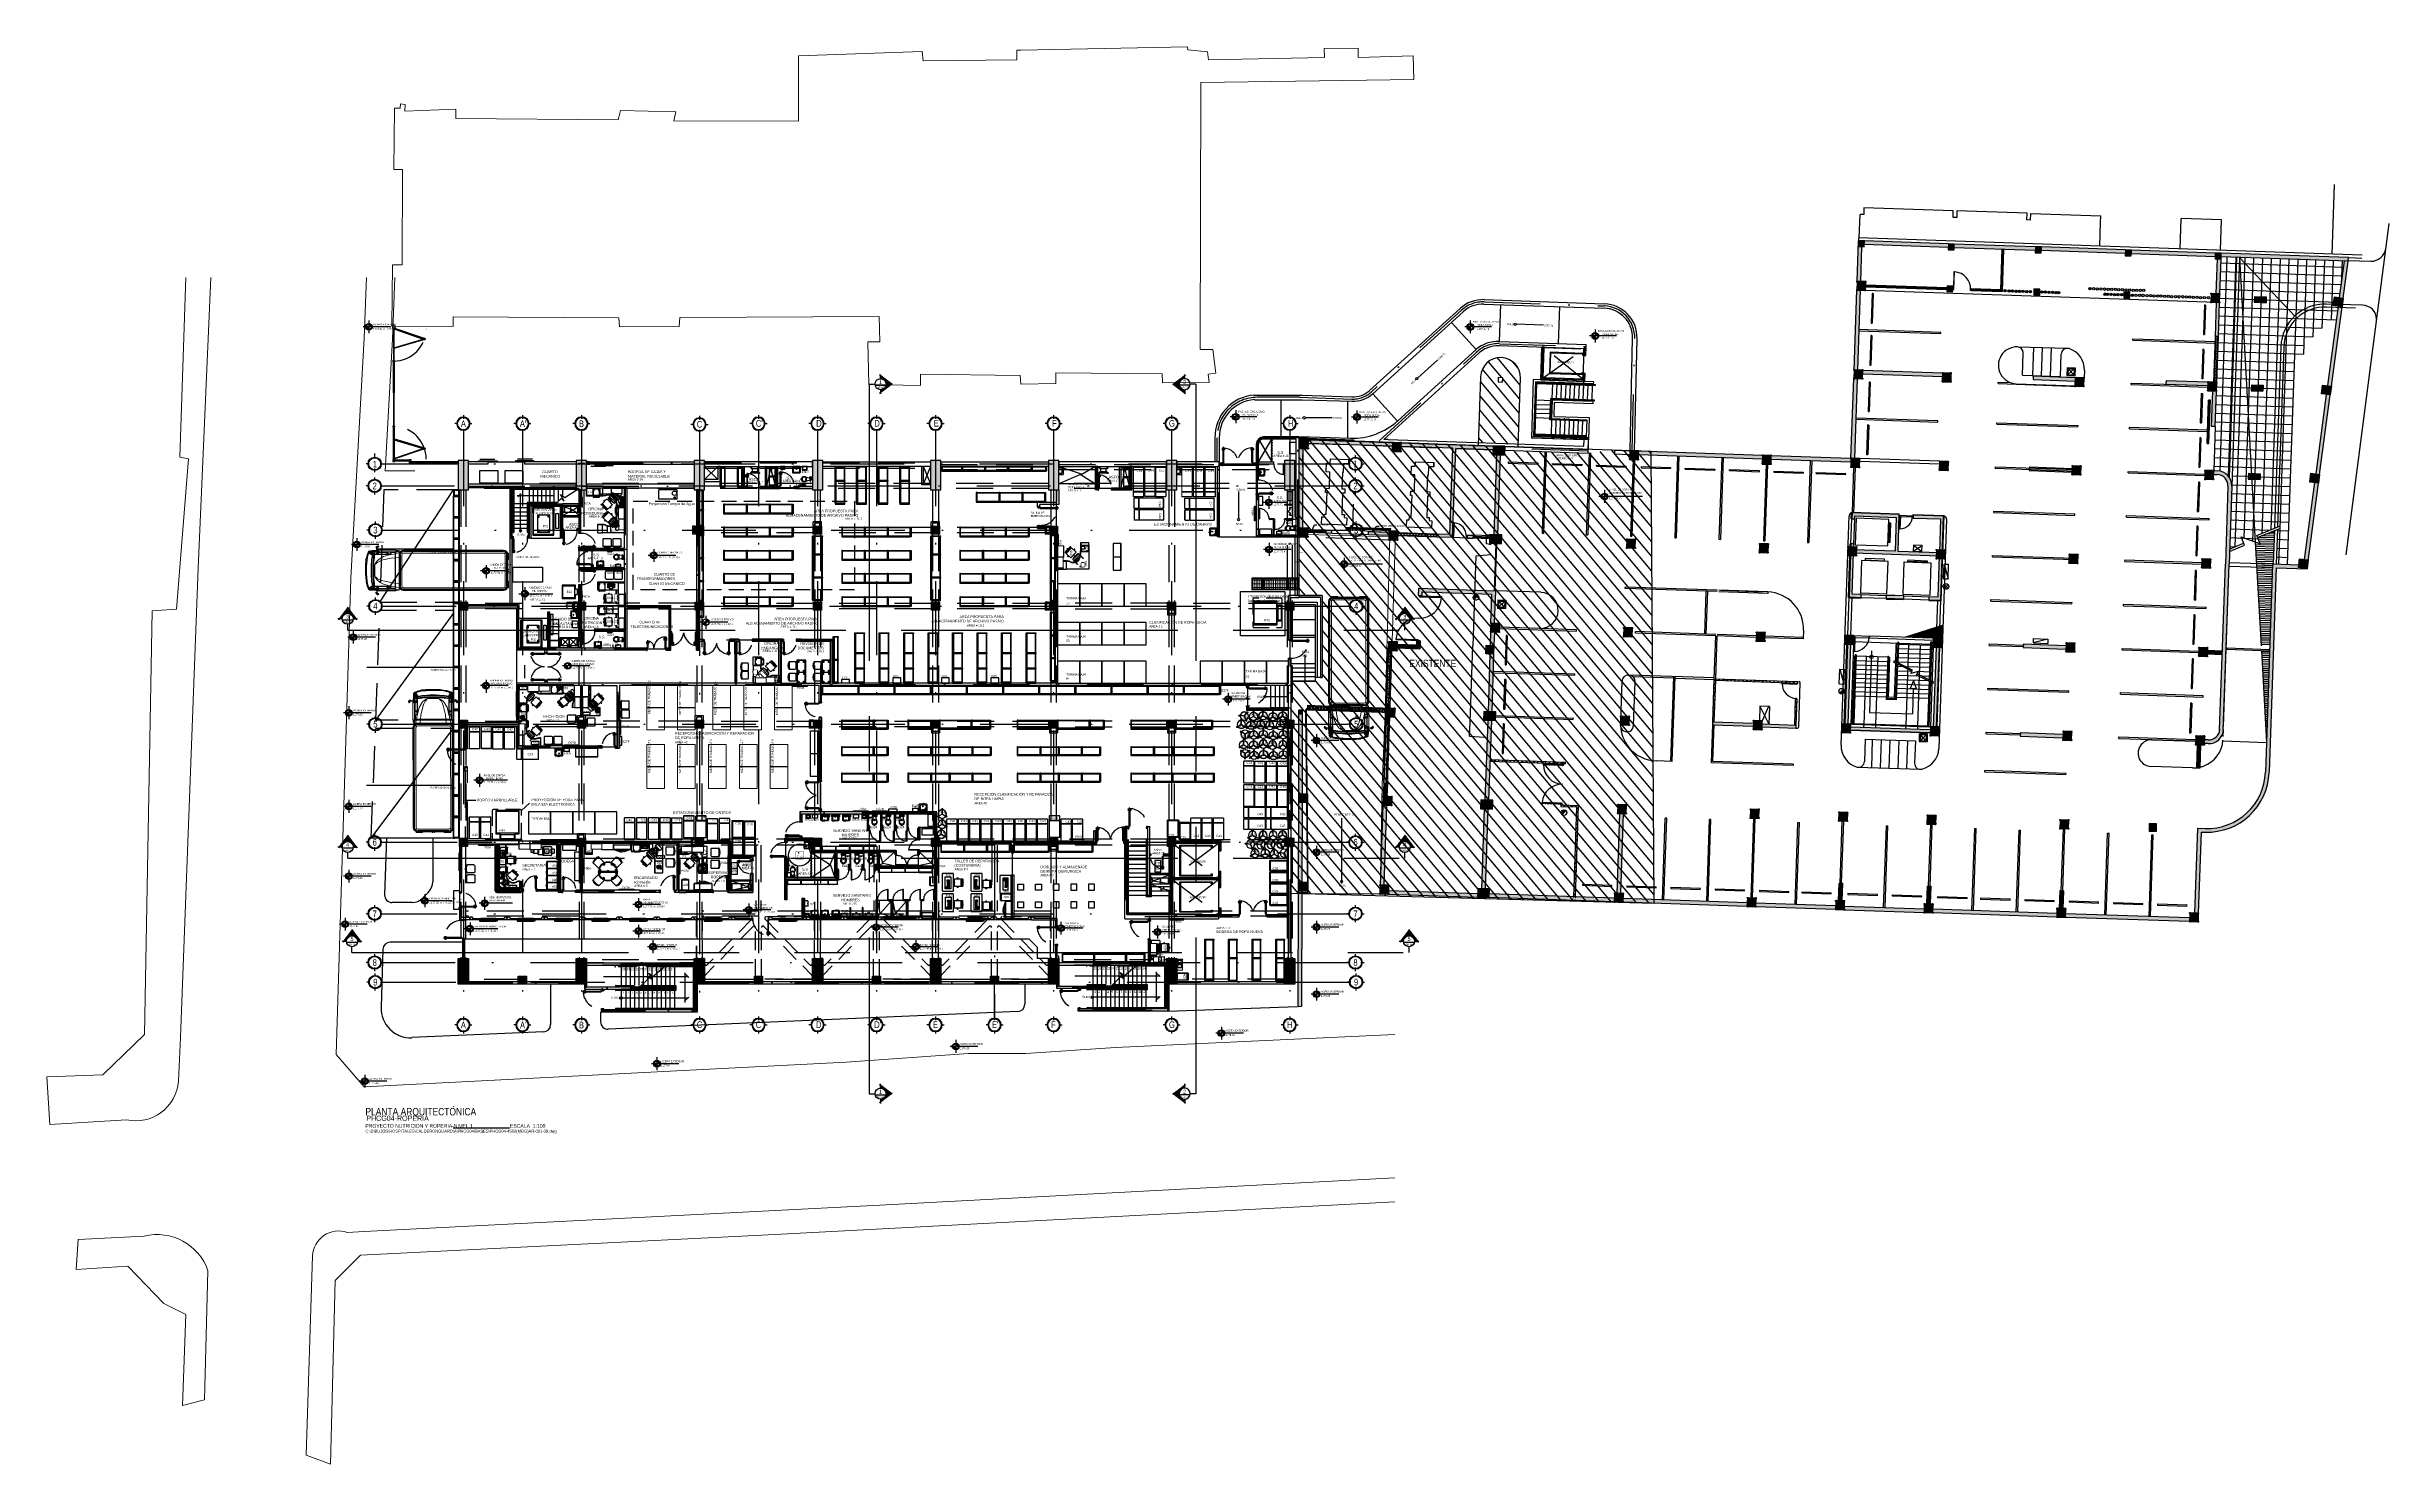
# Model space of a CAD drawing. Extents: x -28 to 131, y -33 to 63.
import ezdxf
from ezdxf.enums import TextEntityAlignment as Align

# ---------------------------------------------------------------- set-up
doc = ezdxf.new("R2010")
doc.units = 0
doc.header["$LTSCALE"] = 10
doc.set_wipeout_variables(frame=1)
doc.header["$PDSIZE"] = 0.1
for name, pattern in [('CENTER', [2, 1.25, -0.25, 0.25, -0.25]), ('DASHDOT', [1, 0.5, -0.25, 0, -0.25]), ('DASHDOT2', [12.7, 6.35, -3.175, 0, -3.175]), ('HIDDEN', [0.375, 0.25, -0.125]), ('HIDDEN2', [0.1875, 0.125, -0.0625]), ('PHANTOM', [63.5, 31.75, -6.35, 6.35, -6.35, 6.35, -6.35]), ('PHANTOM2', [1.25, 0.625, -0.125, 0.125, -0.125, 0.125, -0.125]), ('STYLE_01', [0.15, 0.1, -0.05])]:
    doc.linetypes.add(name, pattern=pattern)
for name, color, linetype in [('1 Panel Nervado', 1, 'Continuous'), ('arq- obras exteriores', 250, 'Continuous'), ('arq-accesorios de baño', 2, 'Continuous'), ('arq-accesorios de baño-texto', 2, 'Continuous'), ('arq-aceras', 252, 'Continuous'), ('arq-andén', 1, 'Continuous'), ('arq-carros', 8, 'Continuous'), ('arq-columnas', 6, 'Continuous'), ('arq-ejes', 251, 'DASHDOT2'), ('arq-ejes-circulo', 1, 'Continuous'), ('arq-ejes-principales', 1, 'DASHDOT'), ('arq-equipamiento', 1, 'Continuous'), ('arq-escaleras', 1, 'Continuous'), ('arq-escaleras-tex', 3, 'Continuous'), ('arq-estación lavado manos', 1, 'Continuous'), ('arq-existente @ 0.1', 3, 'Continuous'), ('arq-hatch', 252, 'Continuous'), ('arq-hatch existente', 1, 'Continuous'), ('arq-indicacion de corte', 5, 'PHANTOM2'), ('arq-mob-equipo', 150, 'Continuous'), ('arq-mob-san', 1, 'Continuous'), ('arq-mobiliario', 1, 'Continuous'), ('arq-montacargas', 2, 'Continuous'), ('arq-muro', 5, 'Continuous'), ('arq-muro bajo', 4, 'Continuous'), ('arq-niveles', 1, 'Continuous'), ('arq-pared baja', 240, 'Continuous'), ('arq-pared colada', 5, 'Continuous'), ('arq-pared mamposteria', 4, 'Continuous'), ('arq-pared mobiliario', 1, 'Continuous'), ('arq-paredes-liv', 3, 'Continuous'), ('arq-portón', 1, 'HIDDEN'), ('arq-prefabricado', 1, 'Continuous'), ('arq-proyeccion', 1, 'Continuous'), ('arq-proyeccion edificios anexos', 8, 'Continuous'), ('arq-proyección tanque de agua', 1, 'STYLE_01'), ('arq-puertas', 1, 'Continuous'), ('arq-Rejilla', 8, 'Continuous'), ('arq-san', 1, 'Continuous'), ('arq-telecomunicaciones', 250, 'Continuous'), ('arq-text-aposentos', 3, 'Continuous'), ('arq-text-codigo', 1, 'Continuous'), ('arq-text-ejes', 2, 'Continuous'), ('arq-text-equipamento', 2, 'Continuous'), ('arq-text-equipamiento', 2, 'Continuous'), ('arq-text-escaleras', 3, 'Continuous'), ('arq-text-mobiliario', 2, 'Continuous'), ('arq-text-telecomunicaciones', 2, 'Continuous'), ('arq-titulos', 5, 'Continuous'), ('arq-ventanas', 1, 'Continuous'), ('arq-vigas', 251, 'HIDDEN'), ('arq-wipeout', 2, 'HIDDEN'), ('arq. pared mamposteria', 4, 'Continuous'), ('modificaciones 06-07-10', 200, 'Continuous'), ('PHCG04-4502(MGG)AR-002-09$0$arq-vigas exteriores', 250, 'Continuous')]:
    doc.layers.add(name, color=color, linetype=linetype)
doc.layers.add('mv', color=191, linetype='Continuous', plot=False)
doc.styles.add('dape 1', font='swissck.ttf')
doc.styles.add('dape 2', font='ARIALN.TTF')
doc.styles.add('MADAY 2', font='ARIALN.TTF')
doc.dimstyles.new('dape', dxfattribs={"dimscale": 0.05, "dimtxt": 2, "dimasz": 2, "dimexe": 1, "dimexo": 1, "dimgap": 1, "dimtad": 1, "dimzin": 1, "dimtxsty": 'dape 2', "dimcen": 30, "dimclrd": 1, "dimclre": 1, "dimclrt": 256, "dimazin": 0, "dimtfac": 1, "dimtmove": 0, "dimatfit": 3, "dimfxl": 1, "dimarcsym": 0})

# ---------------------------------------------------------------- blocks, each defined once
blk = doc.blocks.new('Camion')
at = {"lineweight": 0}
for p, q in [((-1.28, 0.09), (-1.34, 0)), ((-1.26, 0.08), (-1.32, -0.01)), ((-1.28, 0.09), (-1.17, 0.16)), ((-1.26, 0.08), (-1.28, 0.09)), ((-1.16, 0.14), (-1.26, 0.08)), ((-1.26, -0.03), (-1.21, 0.03)), ((-1.14, 0.08), (-1.21, 0.03)), ((-1, 0.23), (-1.18, 0.23)), ((-1.18, 0.2), (-1.18, 0.23)), ((-1.16, 0.2), (-1.18, 0.2)), ((-1.18, 0.18), (-1.18, 0.16)), ((-1.18, 0.18), (1.18, 0.18)), ((-1.18, 0.16), (-1.13, 0.16)), ((-1.17, 0.16), (-1.16, 0.14)), ((-1.13, 0.16), (-1.17, 0.16)), ((-1.16, 0.18), (-1.16, 0.2)), ((-1, 0.2), (-1.16, 0.2)), ((-0.75, 0.18), (-1.16, 0.18)), ((-1.16, 0.14), (-1.05, 0.16)), ((-1.05, 0.09), (-1.14, 0.08)), ((-1.05, 0.18), (-1.13, 0.16)), ((-1.1, -0.01), (-1.05, 0)), ((-1.05, 0.18), (1.05, 0.18)), ((-1.05, 0.16), (1.05, 0.16)), ((1.05, 0.09), (-1.05, 0.09)), ((-1.05, 0), (1.05, 0)), ((-1, 0.2), (-1, 0.23)), ((-0.91, 0.23), (-1, 0.23)), ((-0.91, 0.2), (-1, 0.2)), ((-0.73, 0.23), (-0.91, 0.23)), ((-0.91, 0.2), (-0.91, 0.23)), ((-0.91, 0.2), (-0.75, 0.2)), ((-0.75, 0.18), (-0.75, 0.2)), ((-0.73, 0.2), (-0.75, 0.2)), ((-0.73, 0.23), (-0.73, 0.2)), ((-0.08, 0.22), (-0.07, 0.22)), ((-0.08, 0.2), (-0.08, 0.22)), ((-0.08, 0.19), (-0.08, 0.2)), ((-0.07, 0.19), (-0.08, 0.19)), ((-0.07, 0.22), (-0.06, 0.22)), ((-0.06, 0.19), (-0.07, 0.19)), ((-0.06, 0.22), (-0.05, 0.2)), ((-0.05, 0.2), (-0.06, 0.19)), ((0.05, 0.2), (0.06, 0.22)), ((0.06, 0.19), (0.05, 0.2)), ((0.06, 0.22), (0.07, 0.22)), ((0.07, 0.19), (0.06, 0.19)), ((0.07, 0.22), (0.08, 0.22)), ((0.08, 0.19), (0.07, 0.19)), ((0.08, 0.22), (0.08, 0.2)), ((0.08, 0.2), (0.08, 0.19)), ((0.73, 0.23), (0.91, 0.23)), ((0.73, 0.23), (0.73, 0.2)), ((0.75, 0.2), (0.73, 0.2)), ((0.75, 0.18), (0.75, 0.2)), ((0.75, 0.2), (0.91, 0.2)), ((1.16, 0.18), (0.75, 0.18)), ((0.91, 0.23), (0.91, 0.2)), ((0.91, 0.23), (1, 0.23)), ((1, 0.2), (0.91, 0.2)), ((1, 0.23), (1.17, 0.23)), ((1, 0.23), (1, 0.2)), ((1.16, 0.2), (1, 0.2)), ((1.13, 0.16), (1.05, 0.18)), ((1.05, 0.16), (1.16, 0.14)), ((1.14, 0.08), (1.05, 0.09)), ((1.13, 0.16), (1.18, 0.16)), ((1.17, 0.16), (1.13, 0.16)), ((1.21, 0.03), (1.14, 0.08)), ((1.16, 0.2), (1.16, 0.18)), ((1.17, 0.2), (1.16, 0.2)), ((1.16, 0.14), (1.17, 0.16)), ((1.16, 0.14), (1.26, 0.08)), ((1.17, 0.23), (1.17, 0.2)), ((1.28, 0.09), (1.17, 0.16)), ((1.18, 0.16), (1.18, 0.18)), ((1.26, -0.03), (1.21, 0.03)), ((1.26, 0.08), (1.28, 0.09)), ((1.26, 0.08), (1.32, -0.01)), ((1.34, 0), (1.28, 0.09)), ((-1.34, 0), (-1.37, -0.11)), ((-1.37, -0.2), (-1.37, -0.11)), ((-1.37, -0.11), (-1.37, -0.11)), ((-1.37, -0.11), (-1.37, -0.11)), ((-1.37, -0.2), (-1.37, -0.11)), ((-1.37, -0.58), (-1.37, -0.2)), ((-1.37, -0.2), (-1.37, -0.2)), ((-1.37, -0.2), (-1.37, -0.58)), ((-1.37, -0.58), (-1.37, -0.58)), ((-1.37, -0.58), (-1.37, -1.16)), ((-1.37, -0.58), (-1.37, -1.16)), ((-1.37, -1.28), (-1.37, -1.16)), ((-1.37, -1.16), (-1.37, -1.16)), ((-1.37, -1.28), (-1.37, -1.16)), ((-1.37, -1.28), (-1.37, -1.28)), ((-1.37, -6.88), (-1.37, -1.28)), ((-1.34, 0), (-1.32, -0.01)), ((-1.32, -0.01), (-1.34, -0.11)), ((-1.34, -6.88), (-1.34, -0.11)), ((-1.26, -0.03), (-1.28, -0.11)), ((-1.28, -0.11), (-1.28, -6.88)), ((-1.16, -0.07), (-1.17, -0.11)), ((-1.17, -6.88), (-1.17, -0.11)), ((-1.14, -0.03), (-1.16, -0.07)), ((-1.1, -0.01), (-1.14, -0.03)), ((1.05, 0), (1.1, -0.01)), ((1.1, -0.01), (1.14, -0.03)), ((1.14, -0.03), (1.16, -0.07)), ((1.17, -0.11), (1.16, -0.07)), ((1.17, -0.11), (1.17, -6.88)), ((1.28, -0.11), (1.26, -0.03)), ((1.28, -0.11), (1.28, -6.88)), ((1.32, -0.01), (1.34, 0)), ((1.34, -0.11), (1.32, -0.01)), ((1.37, -0.11), (1.34, 0)), ((1.34, -0.11), (1.34, -6.88)), ((1.37, -1.16), (1.37, -0.11)), ((1.37, -0.11), (1.37, -1.16)), ((1.37, -0.11), (1.37, -2.41)), ((1.37, -1.16), (1.37, -1.16)), ((1.37, -1.16), (1.37, -1.16)), ((1.37, -1.16), (1.37, -1.28)), ((1.37, -1.28), (1.37, -1.16)), ((1.37, -1.28), (1.37, -1.28)), ((1.37, -2.21), (1.37, -1.28)), ((1.37, -1.28), (1.37, -1.28)), ((1.37, -2.21), (1.37, -1.28)), ((1.37, -2.21), (1.37, -2.41)), ((1.37, -6.88), (1.37, -2.41)), ((-1.37, -7.41), (-1.38, -7.41)), ((-1.38, -7.41), (-1.38, -8.3)), ((-1.37, -6.88), (-1.34, -6.99)), ((-1.37, -7.41), (-1.37, -7.41)), ((-1.37, -7.41), (-1.37, -8.3)), ((-1.37, -7.41), (-1.35, -7.41)), ((-1.37, -8.62), (-1.37, -7.41)), ((-1.33, -7.24), (-1.35, -7.25)), ((-1.35, -7.25), (-1.35, -7.41)), ((-1.33, -7.41), (-1.35, -7.41)), ((-1.34, -6.88), (-1.32, -6.98)), ((-1.34, -6.99), (-1.32, -6.98)), ((-1.34, -6.99), (-1.28, -7.08)), ((-1.34, -7.18), (-1.34, -7.19)), ((-1.21, -7.18), (-1.34, -7.18)), ((-1.34, -7.19), (-1.33, -7.2)), ((-1.26, -7.41), (-1.34, -7.19)), ((-1.34, -7.19), (-1.34, -7.19)), ((-1.34, -7.19), (-1.34, -7.19)), ((-1.32, -7.24), (-1.33, -7.2)), ((-1.32, -7.24), (-1.33, -7.24)), ((-1.33, -7.24), (-1.33, -7.41)), ((-1.26, -7.41), (-1.33, -7.41)), ((-1.32, -6.98), (-1.26, -7.07)), ((-1.26, -7.41), (-1.32, -7.24)), ((-1.28, -6.88), (-1.26, -6.96)), ((-1.28, -7.08), (-1.26, -7.07)), ((-1.27, -7.08), (-1.28, -7.08)), ((-1.27, -7.12), (-1.27, -7.08)), ((-1.26, -7.09), (-1.27, -7.08)), ((-1.27, -7.15), (-1.27, -7.12)), ((-1.27, -7.12), (-1.26, -7.12)), ((-1.26, -7.15), (-1.27, -7.15)), ((-1.27, -7.68), (-1.26, -7.67)), ((-1.27, -7.68), (-1.26, -7.67)), ((-1.26, -7.68), (-1.27, -7.69)), ((-1.27, -7.68), (-1.27, -7.68)), ((-1.27, -7.69), (-1.27, -7.68)), ((-1.27, -7.97), (-1.27, -7.69)), ((-1.21, -7.02), (-1.26, -6.96)), ((-1.26, -7.07), (-1.16, -7.13)), ((-1.26, -7.09), (-1.26, -7.12)), ((-1.23, -7.11), (-1.26, -7.09)), ((-1.23, -7.12), (-1.26, -7.12)), ((-1.26, -7.12), (-1.26, -7.15)), ((-1.26, -7.15), (-1.23, -7.15)), ((-1.26, -7.41), (-1.26, -7.42)), ((-1.26, -7.41), (-1.26, -7.41)), ((-1.21, -7.43), (-1.26, -7.41)), ((-1.26, -7.67), (-1.26, -7.41)), ((-1.26, -7.41), (-1.26, -7.41)), ((-1.26, -7.41), (-1.26, -7.41)), ((-1.26, -7.42), (-1.21, -7.43)), ((-1.26, -7.68), (-1.26, -7.67)), ((-1.26, -7.67), (-1.26, -7.67)), ((-1.26, -7.92), (-1.26, -7.68)), ((-1.25, -7.73), (-1.26, -7.77)), ((-1.26, -7.77), (-1.26, -7.83)), ((-1.26, -7.83), (-1.26, -7.92)), ((-1.23, -7.92), (-1.26, -7.92)), ((-1.26, -7.92), (-1.26, -7.93)), ((-1.26, -7.92), (-1.26, -7.92)), ((-1.26, -7.93), (-1.26, -7.92)), ((-1.26, -7.93), (-1.23, -7.93)), ((-1.26, -7.93), (-1.26, -7.93)), ((-1.26, -7.93), (-1.26, -8.67)), ((-1.26, -7.93), (-1.26, -7.97)), ((-1.2, -7.73), (-1.25, -7.71)), ((-1.25, -7.71), (-1.25, -7.73)), ((-1.23, -7.12), (-1.23, -7.11)), ((-1.17, -7.15), (-1.23, -7.11)), ((-1.23, -7.15), (-1.23, -7.12)), ((-1.23, -7.79), (-1.22, -7.78)), ((-1.23, -7.81), (-1.23, -7.79)), ((-1.23, -7.84), (-1.23, -7.81)), ((-1.09, -7.92), (-1.23, -7.92)), ((-1.23, -8.07), (-1.23, -7.93)), ((-1.23, -7.93), (-1.09, -7.93)), ((-1.11, -7.78), (-1.22, -7.78)), ((-1.21, -7.02), (-1.14, -7.07)), ((-1.12, -7.44), (-1.21, -7.18)), ((-0.88, -7.18), (-1.21, -7.18)), ((-1.21, -7.43), (-1.13, -7.44)), ((-1.13, -7.44), (-1.21, -7.43)), ((-1.21, -7.43), (-1.2, -7.73)), ((-1.2, -7.73), (-1.13, -7.74)), ((-1.17, -6.88), (-1.16, -6.92)), ((-1.17, -7.15), (-1.16, -7.13)), ((-1.05, -7.17), (-1.17, -7.15)), ((-1.16, -6.92), (-1.14, -6.96)), ((-1.16, -7.13), (-1.05, -7.15)), ((-1.14, -6.96), (-1.1, -6.98)), ((-1.14, -7.07), (-1.05, -7.08)), ((-1.13, -7.44), (-1.12, -7.45)), ((-1.12, -7.44), (-1.13, -7.44)), ((-1.13, -7.74), (-1.11, -7.76)), ((-1.12, -7.45), (-1.12, -7.44)), ((-1.12, -7.44), (-1.12, -7.44)), ((-1.12, -7.44), (-0.86, -7.44)), ((-1.08, -7.71), (-1.12, -7.45)), ((-1.12, -7.45), (-1.12, -7.45)), ((-1.05, -7.45), (-1.12, -7.45)), ((-1.11, -7.76), (-1.1, -7.79)), ((-1.11, -7.78), (-1.1, -7.79)), ((-1.05, -6.99), (-1.1, -6.98)), ((-1.1, -7.79), (-1.1, -7.8)), ((-1.1, -7.8), (-1.09, -7.85)), ((-1.09, -7.85), (-1.09, -7.92)), ((-1.07, -7.92), (-1.09, -7.92)), ((-1.09, -7.92), (-1.09, -7.93)), ((-1.09, -7.92), (-1.09, -7.92)), ((-1.09, -8.03), (-1.09, -7.93)), ((-1.09, -7.93), (-1.08, -7.93)), ((-1.07, -7.75), (-1.08, -7.71)), ((-1.08, -7.93), (-1.08, -8.75)), ((-1.07, -7.92), (-1.07, -7.75)), ((-0.94, -8.25), (-1.07, -7.75)), ((-1.07, -8.76), (-1.07, -7.92)), ((1.05, -6.99), (-1.05, -6.99)), ((1.05, -7.08), (-1.05, -7.08)), ((-1.05, -7.15), (1.05, -7.15)), ((-0.55, -7.17), (-1.05, -7.17)), ((-1.05, -7.45), (-0.92, -7.45)), ((-1.05, -7.45), (-0.9, -7.45)), ((-0.9, -7.45), (-0.86, -7.45)), ((-0.86, -7.45), (-0.9, -7.45)), ((-0.86, -7.44), (-0.88, -7.18)), ((-0.55, -7.18), (-0.88, -7.18)), ((-0.86, -7.45), (-0.86, -7.44)), ((0.86, -7.44), (-0.86, -7.44)), ((-0.83, -7.73), (-0.86, -7.45)), ((-0.23, -7.45), (-0.86, -7.45)), ((-0.86, -7.45), (0, -7.45)), ((-0.23, -7.45), (-0.86, -7.45)), ((-0.71, -8.28), (-0.83, -7.73)), ((-0.55, -7.17), (-0.55, -7.18)), ((-0.53, -7.17), (-0.55, -7.17)), ((-0.53, -7.18), (-0.55, -7.18)), ((-0.53, -7.18), (-0.53, -7.17)), ((-0.48, -7.17), (-0.53, -7.17)), ((-0.48, -7.18), (-0.53, -7.18)), ((-0.48, -7.17), (-0.48, -7.18)), ((-0.4, -7.17), (-0.48, -7.17)), ((-0.4, -7.18), (-0.48, -7.18)), ((-0.4, -7.18), (-0.4, -7.17)), ((-0.03, -7.17), (-0.4, -7.17)), ((-0.03, -7.18), (-0.4, -7.18)), ((0, -7.45), (-0.23, -7.45)), ((-0.03, -7.17), (-0.03, -7.18)), ((-0.02, -7.17), (-0.03, -7.17)), ((-0.02, -7.18), (-0.03, -7.18)), ((-0.02, -7.17), (-0.02, -7.18)), ((-0.01, -7.17), (-0.02, -7.17)), ((-0.01, -7.18), (-0.02, -7.18)), ((-0.01, -7.18), (-0.01, -7.17)), ((0, -7.17), (-0.01, -7.17)), ((0, -7.18), (-0.01, -7.18)), ((0, -7.17), (0, -7.18)), ((0.01, -7.17), (0, -7.17)), ((0.01, -7.18), (0, -7.18)), ((0, -7.45), (0.31, -7.45)), ((0.01, -7.18), (0.01, -7.17)), ((0.02, -7.17), (0.01, -7.17)), ((0.02, -7.18), (0.01, -7.18)), ((0.02, -7.17), (0.02, -7.18)), ((0.03, -7.17), (0.02, -7.17)), ((0.03, -7.18), (0.02, -7.18)), ((0.03, -7.18), (0.03, -7.17)), ((0.39, -7.17), (0.03, -7.17)), ((0.39, -7.18), (0.03, -7.18)), ((0.31, -7.45), (0.86, -7.45)), ((0.54, -7.45), (0.31, -7.45)), ((0.39, -7.17), (0.39, -7.18)), ((0.47, -7.17), (0.39, -7.17)), ((0.47, -7.18), (0.39, -7.18)), ((0.47, -7.18), (0.47, -7.17)), ((0.52, -7.17), (0.47, -7.17)), ((0.52, -7.18), (0.47, -7.18)), ((0.52, -7.17), (0.52, -7.18)), ((0.55, -7.17), (0.52, -7.17)), ((0.55, -7.18), (0.52, -7.18)), ((0.86, -7.45), (0.54, -7.45)), ((0.86, -7.45), (0.54, -7.45)), ((0.55, -7.17), (0.55, -7.18)), ((1.05, -7.17), (0.55, -7.17)), ((0.88, -7.18), (0.55, -7.18)), ((0.83, -7.73), (0.71, -8.28)), ((0.86, -7.45), (0.83, -7.73)), ((0.88, -7.18), (0.86, -7.44)), ((0.86, -7.44), (0.86, -7.45)), ((0.86, -7.44), (0.86, -7.44)), ((0.86, -7.44), (1.05, -7.44)), ((0.9, -7.45), (0.86, -7.45)), ((0.86, -7.45), (0.92, -7.45)), ((0.88, -7.18), (1.21, -7.18)), ((0.92, -7.45), (0.9, -7.45)), ((0.92, -7.45), (1.05, -7.45)), ((1.07, -7.76), (0.94, -8.25)), ((1.05, -6.99), (1.1, -6.98)), ((1.05, -7.08), (1.14, -7.07)), ((1.05, -7.15), (1.16, -7.13)), ((1.17, -7.15), (1.05, -7.17)), ((1.05, -7.44), (1.05, -7.44)), ((1.05, -7.44), (1.12, -7.44)), ((1.05, -7.45), (1.06, -7.45)), ((1.12, -7.45), (1.06, -7.45)), ((1.06, -7.45), (1.12, -7.45)), ((1.08, -7.71), (1.07, -7.76)), ((1.07, -7.76), (1.07, -7.92)), ((1.07, -7.92), (1.07, -8.76)), ((1.09, -7.92), (1.07, -7.92)), ((1.12, -7.45), (1.08, -7.71)), ((1.08, -8.75), (1.08, -7.93)), ((1.09, -7.93), (1.08, -7.93)), ((1.09, -7.85), (1.1, -7.8)), ((1.09, -7.92), (1.09, -7.85)), ((1.09, -7.93), (1.09, -7.92)), ((1.09, -7.92), (1.09, -7.92)), ((1.23, -7.92), (1.09, -7.92)), ((1.09, -8.03), (1.09, -7.93)), ((1.23, -7.93), (1.09, -7.93)), ((1.14, -6.96), (1.1, -6.98)), ((1.1, -7.79), (1.11, -7.76)), ((1.1, -7.79), (1.11, -7.78)), ((1.1, -7.8), (1.1, -7.79)), ((1.11, -7.76), (1.13, -7.74)), ((1.11, -7.78), (1.22, -7.78)), ((1.21, -7.18), (1.12, -7.44)), ((1.12, -7.45), (1.13, -7.44)), ((1.13, -7.44), (1.12, -7.44)), ((1.12, -7.44), (1.12, -7.45)), ((1.12, -7.44), (1.12, -7.44)), ((1.12, -7.45), (1.12, -7.45)), ((1.12, -7.45), (1.12, -7.45)), ((1.12, -7.45), (1.12, -7.45)), ((1.21, -7.43), (1.13, -7.44)), ((1.13, -7.44), (1.21, -7.43)), ((1.13, -7.74), (1.2, -7.73)), ((1.14, -6.96), (1.16, -6.92)), ((1.14, -7.07), (1.21, -7.02)), ((1.16, -6.92), (1.17, -6.88)), ((1.16, -7.13), (1.26, -7.07)), ((1.17, -7.15), (1.16, -7.13)), ((1.23, -7.11), (1.17, -7.15)), ((1.2, -7.73), (1.21, -7.43)), ((1.25, -7.71), (1.2, -7.73)), ((1.21, -7.02), (1.26, -6.96)), ((1.31, -7.18), (1.21, -7.43)), ((1.21, -7.18), (1.31, -7.18)), ((1.26, -7.41), (1.21, -7.43)), ((1.21, -7.43), (1.23, -7.43)), ((1.21, -7.43), (1.21, -7.43)), ((1.22, -7.78), (1.23, -7.79)), ((1.26, -7.09), (1.23, -7.11)), ((1.23, -7.11), (1.23, -7.12)), ((1.26, -7.12), (1.23, -7.12)), ((1.23, -7.12), (1.23, -7.15)), ((1.23, -7.15), (1.26, -7.15)), ((1.23, -7.43), (1.24, -7.43)), ((1.23, -7.79), (1.23, -7.81)), ((1.23, -7.81), (1.23, -7.84)), ((1.26, -7.92), (1.23, -7.92)), ((1.23, -7.93), (1.26, -7.93)), ((1.23, -8.07), (1.23, -7.93)), ((1.24, -7.43), (1.26, -7.42)), ((1.24, -7.43), (1.26, -7.42)), ((1.25, -7.73), (1.25, -7.71)), ((1.26, -7.77), (1.25, -7.73)), ((1.26, -6.96), (1.28, -6.88)), ((1.32, -6.98), (1.26, -7.07)), ((1.26, -7.07), (1.28, -7.08)), ((1.27, -7.08), (1.26, -7.09)), ((1.26, -7.12), (1.26, -7.09)), ((1.26, -7.15), (1.26, -7.12)), ((1.26, -7.12), (1.27, -7.12)), ((1.27, -7.15), (1.26, -7.15)), ((1.34, -7.19), (1.26, -7.41)), ((1.32, -7.24), (1.26, -7.41)), ((1.26, -7.41), (1.26, -7.41)), ((1.26, -7.41), (1.26, -7.67)), ((1.26, -7.41), (1.26, -7.41)), ((1.26, -7.41), (1.26, -7.41)), ((1.26, -7.41), (1.26, -7.41)), ((1.26, -7.42), (1.26, -7.41)), ((1.26, -7.41), (1.33, -7.41)), ((1.26, -7.42), (1.26, -7.42)), ((1.26, -7.42), (1.26, -7.42)), ((1.26, -7.67), (1.27, -7.68)), ((1.26, -7.67), (1.27, -7.68)), ((1.26, -7.67), (1.26, -7.67)), ((1.26, -7.67), (1.26, -7.68)), ((1.27, -7.69), (1.26, -7.68)), ((1.26, -7.68), (1.26, -7.92)), ((1.26, -7.83), (1.26, -7.77)), ((1.26, -7.92), (1.26, -7.83)), ((1.26, -7.93), (1.26, -7.92)), ((1.26, -7.92), (1.26, -7.92)), ((1.26, -7.93), (1.26, -7.92)), ((1.26, -7.93), (1.26, -7.93)), ((1.26, -8.67), (1.26, -7.93)), ((1.26, -7.93), (1.26, -7.97)), ((1.27, -7.08), (1.27, -7.12)), ((1.28, -7.08), (1.27, -7.08)), ((1.27, -7.12), (1.27, -7.15)), ((1.27, -7.68), (1.27, -7.68)), ((1.27, -7.69), (1.27, -7.68)), ((1.27, -7.97), (1.27, -7.69)), ((1.28, -7.08), (1.34, -6.99)), ((1.34, -7.18), (1.31, -7.18)), ((1.32, -6.98), (1.34, -6.88)), ((1.34, -6.99), (1.32, -6.98)), ((1.33, -7.2), (1.32, -7.24)), ((1.32, -7.24), (1.33, -7.24)), ((1.35, -7.25), (1.33, -7.24)), ((1.33, -7.24), (1.33, -7.41)), ((1.33, -7.41), (1.35, -7.41)), ((1.34, -6.99), (1.37, -6.88)), ((1.34, -7.18), (1.34, -7.19)), ((1.34, -7.19), (1.34, -7.19)), ((1.34, -7.19), (1.34, -7.19)), ((1.35, -7.25), (1.35, -7.41)), ((1.37, -7.41), (1.35, -7.41)), ((1.37, -7.41), (1.37, -7.41)), ((1.37, -7.41), (1.37, -8.3)), ((1.37, -8.62), (1.37, -7.41)), ((-1.64, -8.58), (-1.66, -8.62)), ((-1.65, -8.65), (-1.66, -8.62)), ((-1.65, -8.63), (-1.66, -8.62)), ((-1.65, -8.63), (-1.64, -8.64)), ((-1.65, -8.66), (-1.65, -8.66)), ((-1.63, -8.68), (-1.65, -8.66)), ((-1.64, -8.58), (-1.62, -8.56)), ((-1.63, -8.6), (-1.64, -8.58)), ((-1.62, -8.61), (-1.64, -8.63)), ((-1.62, -8.64), (-1.64, -8.63)), ((-1.64, -8.63), (-1.64, -8.64)), ((-1.64, -8.64), (-1.64, -8.66)), ((-1.63, -8.67), (-1.64, -8.66)), ((-1.64, -8.66), (-1.63, -8.68)), ((-1.61, -8.57), (-1.63, -8.6)), ((-1.62, -8.61), (-1.63, -8.6)), ((-1.62, -8.68), (-1.63, -8.67)), ((-1.63, -8.68), (-1.63, -8.68)), ((-1.63, -8.68), (-1.62, -8.69)), ((-1.61, -8.57), (-1.62, -8.56)), ((-1.61, -8.62), (-1.62, -8.61)), ((-1.62, -8.61), (-1.62, -8.61)), ((-1.61, -8.62), (-1.62, -8.64)), ((-1.61, -8.66), (-1.62, -8.64)), ((-1.61, -8.66), (-1.62, -8.68)), ((-1.62, -8.68), (-1.53, -8.75)), ((-1.62, -8.7), (-1.62, -8.69)), ((-1.57, -8.74), (-1.62, -8.7)), ((-1.62, -8.7), (-1.59, -8.73)), ((-1.59, -8.59), (-1.61, -8.57)), ((-1.59, -8.59), (-1.61, -8.62)), ((-1.59, -8.63), (-1.61, -8.62)), ((-1.61, -8.62), (-1.61, -8.62)), ((-1.59, -8.63), (-1.61, -8.66)), ((-1.58, -8.68), (-1.61, -8.66)), ((-1.52, -8.67), (-1.59, -8.59)), ((-1.52, -8.67), (-1.59, -8.59)), ((-1.55, -8.67), (-1.59, -8.63)), ((-1.59, -8.63), (-1.55, -8.67)), ((-1.57, -8.74), (-1.59, -8.73)), ((-1.58, -8.68), (-1.56, -8.68)), ((-1.57, -8.67), (-1.55, -8.67)), ((-1.55, -8.68), (-1.57, -8.68)), ((-1.56, -8.69), (-1.57, -8.69)), ((-1.55, -8.69), (-1.57, -8.69)), ((-1.55, -8.75), (-1.57, -8.74)), ((-1.56, -8.68), (-1.55, -8.68)), ((-1.55, -8.69), (-1.56, -8.68)), ((-1.56, -8.68), (-1.5, -8.68)), ((-1.51, -8.73), (-1.56, -8.69)), ((-1.56, -8.69), (-1.52, -8.69)), ((-1.52, -8.67), (-1.55, -8.67)), ((-1.55, -8.67), (-1.55, -8.67)), ((-1.55, -8.68), (-1.5, -8.68)), ((-1.55, -8.69), (-1.5, -8.69)), ((-1.54, -8.76), (-1.55, -8.75)), ((-1.54, -8.76), (-1.54, -8.76)), ((-1.51, -8.77), (-1.54, -8.76)), ((-1.53, -8.75), (-1.51, -8.73)), ((-1.52, -8.76), (-1.53, -8.75)), ((-1.52, -8.67), (-1.52, -8.67)), ((-1.37, -8.67), (-1.52, -8.67)), ((-1.51, -8.7), (-1.52, -8.69)), ((-1.5, -8.69), (-1.52, -8.69)), ((-1.51, -8.77), (-1.52, -8.76)), ((-1.5, -8.7), (-1.51, -8.7)), ((-1.5, -8.72), (-1.51, -8.7)), ((-1.5, -8.72), (-1.51, -8.73)), ((-1.5, -8.75), (-1.51, -8.73)), ((-1.49, -8.76), (-1.51, -8.77)), ((-1.5, -8.68), (-1.5, -8.68)), ((-1.5, -8.69), (-1.5, -8.68)), ((-1.5, -8.68), (-1.17, -8.68)), ((-1.5, -8.68), (-1.1, -8.68)), ((-1.5, -8.7), (-1.5, -8.69)), ((-1.49, -8.71), (-1.5, -8.69)), ((-1.5, -8.69), (-1.5, -8.69)), ((-1.5, -8.69), (-1.17, -8.69)), ((-1.5, -8.69), (-1.37, -8.69)), ((-1.49, -8.71), (-1.5, -8.7)), ((-1.49, -8.72), (-1.5, -8.72)), ((-1.48, -8.73), (-1.5, -8.75)), ((-1.49, -8.76), (-1.5, -8.75)), ((-1.49, -8.72), (-1.49, -8.71)), ((-1.48, -8.73), (-1.49, -8.72)), ((-1.47, -8.74), (-1.49, -8.76)), ((-1.47, -8.74), (-1.48, -8.73)), ((-1.37, -8.3), (-1.38, -8.3)), ((-1.38, -8.55), (-1.38, -8.3)), ((-1.37, -8.55), (-1.38, -8.55)), ((-1.38, -8.56), (-1.38, -8.55)), ((-1.37, -8.56), (-1.38, -8.56)), ((-1.38, -8.59), (-1.38, -8.56)), ((-1.37, -8.59), (-1.38, -8.59)), ((-1.38, -8.62), (-1.38, -8.59)), ((-1.37, -8.67), (-1.38, -8.62)), ((-1.37, -8.36), (-1.37, -8.3)), ((-1.37, -8.36), (-1.37, -8.37)), ((-1.37, -8.37), (-1.37, -8.4)), ((-1.37, -8.41), (-1.37, -8.4)), ((-1.37, -8.41), (-1.37, -8.47)), ((-1.37, -8.47), (-1.37, -8.47)), ((-1.37, -8.55), (-1.37, -8.47)), ((-1.37, -8.56), (-1.37, -8.55)), ((-1.37, -8.55), (-1.37, -8.55)), ((-1.37, -8.55), (-1.37, -8.55)), ((-1.37, -8.56), (-1.37, -8.59)), ((-1.37, -8.62), (-1.37, -8.59)), ((-1.36, -8.67), (-1.37, -8.62)), ((-1.36, -8.67), (-1.37, -8.62)), ((-1.37, -8.62), (-1.37, -8.62)), ((-1.37, -8.62), (-1.37, -8.62)), ((-1.37, -8.62), (-1.36, -8.67)), ((-1.36, -8.62), (-1.37, -8.62)), ((-1.37, -8.62), (-1.37, -8.62)), ((-1.37, -8.67), (-1.36, -8.67)), ((-1.35, -9.01), (-1.37, -8.69)), ((-1.37, -8.69), (-1.36, -8.69)), ((-1.36, -8.67), (-1.36, -8.62)), ((-1.3, -8.65), (-1.36, -8.62)), ((-1.36, -8.62), (-1.36, -8.62)), ((-1.36, -8.67), (-1.36, -8.67)), ((-1.36, -8.67), (-1.36, -8.67)), ((-1.36, -8.67), (-1.36, -8.67)), ((-1.36, -8.67), (-1.33, -8.67)), ((-1.34, -9.01), (-1.36, -8.69)), ((-1.34, -9.01), (-1.36, -8.69)), ((-1.36, -8.69), (-1.34, -9.01)), ((-1.33, -9.01), (-1.36, -8.69)), ((-1.36, -8.69), (-1.36, -8.69)), ((-1.36, -8.69), (-1.36, -8.69)), ((-1.36, -8.69), (-1.36, -8.69)), ((-1.36, -8.69), (-1.33, -8.69)), ((-1.35, -9.01), (-1.33, -9.16)), ((-1.34, -9.01), (-1.34, -9.01)), ((-1.34, -9.01), (-1.32, -9.16)), ((-1.34, -9.01), (-1.32, -9.16)), ((-1.26, -8.64), (-1.33, -8.67)), ((-1.33, -8.67), (-1.3, -8.66)), ((-1.33, -8.67), (-1.33, -8.67)), ((-1.32, -8.67), (-1.33, -8.67)), ((-1.26, -8.72), (-1.33, -8.69)), ((-1.33, -8.69), (-1.3, -8.71)), ((-1.32, -8.69), (-1.33, -8.69)), ((-1.33, -9.01), (-1.32, -9.16)), ((-1.32, -9.16), (-1.33, -9.16)), ((-1.33, -9.18), (-1.33, -9.18)), ((-1.33, -9.18), (-1.3, -9.23)), ((-1.33, -9.18), (-1.31, -9.23)), ((-1.32, -9.18), (-1.33, -9.18)), ((-1.32, -8.67), (-1.26, -8.65)), ((-1.26, -8.67), (-1.32, -8.67)), ((-1.32, -8.69), (-1.26, -8.72)), ((-1.26, -8.69), (-1.32, -8.69)), ((-1.32, -9.16), (-1.32, -9.16)), ((-1.32, -9.16), (-1.26, -9.16)), ((-1.32, -9.16), (-1.32, -9.16)), ((-1.32, -9.16), (-1.32, -9.16)), ((-1.29, -9.23), (-1.32, -9.18)), ((-1.32, -9.18), (-1.31, -9.18)), ((-1.29, -9.18), (-1.31, -9.18)), ((-1.31, -9.18), (-1.28, -9.23)), ((-1.23, -9.29), (-1.31, -9.23)), ((-1.31, -9.23), (-1.3, -9.23)), ((-1.3, -8.57), (-1.26, -8.59)), ((-1.3, -8.57), (-1.3, -8.65)), ((-1.3, -8.66), (-1.26, -8.64)), ((-1.3, -8.65), (-1.3, -8.66)), ((-1.3, -9.16), (-1.3, -8.71)), ((-1.3, -8.71), (-1.26, -8.73)), ((-1.3, -9.16), (-1.26, -9.16)), ((-1.3, -9.23), (-1.23, -9.28)), ((-1.29, -9.18), (-1.27, -9.22)), ((-1.26, -9.18), (-1.29, -9.18)), ((-1.29, -9.23), (-1.28, -9.23)), ((-1.21, -9.29), (-1.29, -9.23)), ((-1.28, -9.23), (-1.21, -9.28)), ((-1.27, -7.97), (-1.26, -7.97)), ((-1.27, -7.98), (-1.27, -7.97)), ((-1.27, -7.98), (-1.26, -7.99)), ((-1.27, -7.98), (-1.27, -7.98)), ((-1.26, -7.99), (-1.27, -7.98)), ((-1.27, -9.22), (-1.2, -9.27)), ((-1.26, -7.97), (-1.26, -7.99)), ((-1.26, -8.14), (-1.26, -7.99)), ((-1.26, -7.99), (-1.26, -7.99)), ((-1.26, -7.99), (-1.26, -7.99)), ((-1.26, -7.99), (-1.26, -8.32)), ((-1.26, -8.14), (-1.26, -8.32)), ((-1.26, -8.14), (-1.26, -8.59)), ((-1.26, -8.32), (-1.26, -8.32)), ((-1.26, -8.32), (-1.26, -8.47)), ((-1.26, -8.32), (-1.26, -8.47)), ((-1.26, -8.47), (-1.26, -8.47)), ((-1.26, -8.47), (-1.26, -8.53)), ((-1.26, -8.47), (-1.26, -8.53)), ((-1.26, -8.53), (-1.26, -8.53)), ((-1.26, -8.53), (-1.26, -8.64)), ((-1.26, -8.53), (-1.26, -8.64)), ((-1.26, -8.64), (-1.26, -8.59)), ((-1.26, -8.64), (-1.26, -8.64)), ((-1.26, -8.64), (-1.26, -8.64)), ((-1.26, -8.64), (-1.26, -8.64)), ((-1.26, -8.64), (-1.26, -8.65)), ((-1.26, -8.65), (-1.26, -8.67)), ((-1.23, -8.67), (-1.26, -8.67)), ((-1.26, -8.67), (-1.26, -8.67)), ((-1.26, -8.69), (-1.26, -8.91)), ((-1.26, -8.69), (-1.26, -8.72)), ((-1.23, -8.69), (-1.26, -8.69)), ((-1.26, -8.69), (-1.26, -8.69)), ((-1.26, -8.72), (-1.26, -8.72)), ((-1.26, -8.72), (-1.26, -8.73)), ((-1.26, -8.73), (-1.26, -8.91)), ((-1.26, -9.11), (-1.26, -8.73)), ((-1.26, -8.73), (-1.26, -8.73)), ((-1.26, -8.73), (-1.26, -8.73)), ((-1.26, -8.73), (-1.26, -8.91)), ((-1.26, -8.91), (-1.26, -9.11)), ((-1.26, -8.97), (-1.26, -8.91)), ((-1.26, -8.97), (-1.26, -9.01)), ((-1.26, -9.01), (-1.25, -9.02)), ((-1.26, -9.01), (-1.25, -9.08)), ((-1.25, -9.08), (-1.26, -9.11)), ((-1.26, -9.13), (-1.24, -9.09)), ((-1.26, -9.11), (-1.26, -9.13)), ((-1.26, -9.11), (-1.26, -9.16)), ((-1.26, -9.13), (-1.24, -9.18)), ((-1.26, -9.13), (-1.26, -9.18)), ((-1.26, -9.18), (-1.26, -9.16)), ((-1.26, -9.16), (-1.26, -9.16)), ((-1.26, -9.18), (-1.26, -9.18)), ((-1.26, -9.18), (-1.26, -9.18)), ((-1.26, -9.18), (-1.26, -9.18)), ((-1.26, -9.18), (-1.26, -9.18)), ((-1.26, -9.18), (-1.26, -9.18)), ((-1.25, -9.21), (-1.26, -9.18)), ((-1.26, -9.18), (-1.26, -9.18)), ((-1.25, -9.02), (-1.2, -8.93)), ((-1.2, -8.98), (-1.25, -9.08)), ((-1.25, -9.22), (-1.25, -9.21)), ((-1.25, -9.21), (-1.25, -9.21)), ((-1.25, -9.21), (-1.25, -9.21)), ((-1.25, -9.22), (-1.25, -9.21)), ((-1.25, -9.22), (-1.24, -9.24)), ((-1.23, -8.7), (-1.24, -8.91)), ((-1.24, -8.91), (-1.23, -8.95)), ((-1.24, -9.09), (-1.19, -9)), ((-1.22, -9.15), (-1.24, -9.18)), ((-1.24, -9.18), (-1.24, -9.2)), ((-1.24, -9.18), (-1.2, -9.21)), ((-1.24, -9.2), (-1.24, -9.21)), ((-1.2, -9.22), (-1.24, -9.2)), ((-1.24, -9.21), (-1.17, -9.26)), ((-1.24, -9.21), (-1.24, -9.24)), ((-1.17, -9.27), (-1.24, -9.21)), ((-1.24, -9.24), (-1.24, -9.24)), ((-1.24, -9.24), (-1.17, -9.29)), ((-1.19, -9.28), (-1.24, -9.24)), ((-1.22, -7.99), (-1.23, -8)), ((-1.23, -8), (-1.23, -8.03)), ((-1.23, -8.03), (-1.23, -8.07)), ((-1.23, -8.07), (-1.23, -8.54)), ((-1.23, -8.54), (-1.23, -8.57)), ((-1.23, -8.67), (-1.23, -8.54)), ((-1.23, -8.57), (-1.23, -8.6)), ((-1.23, -8.6), (-1.23, -8.61)), ((-1.11, -8.61), (-1.23, -8.61)), ((-1.23, -8.63), (-1.23, -8.64)), ((-1.23, -8.63), (-1.11, -8.63)), ((-1.23, -8.64), (-1.23, -8.66)), ((-1.23, -8.66), (-1.23, -8.67)), ((-1.22, -8.67), (-1.23, -8.67)), ((-1.23, -8.67), (-1.23, -8.67)), ((-1.23, -8.69), (-1.23, -8.7)), ((-1.23, -8.7), (-1.23, -8.69)), ((-1.22, -8.69), (-1.23, -8.69)), ((-1.23, -8.69), (-1.23, -8.69)), ((-1.23, -8.95), (-1.22, -8.95)), ((-1.23, -8.95), (-1.23, -8.98)), ((-1.23, -8.98), (-1.22, -8.97)), ((-1.23, -8.98), (-1.22, -8.97)), ((-1.23, -8.98), (-1.23, -8.98)), ((-1.23, -9.28), (-1.11, -9.33)), ((-1.23, -9.29), (-1.11, -9.33)), ((-1.18, -7.99), (-1.22, -7.99)), ((-1.22, -8.02), (-1.21, -8.01)), ((-1.22, -8.04), (-1.22, -8.02)), ((-1.22, -8.07), (-1.22, -8.04)), ((-1.22, -8.54), (-1.22, -8.07)), ((-1.22, -8.56), (-1.22, -8.54)), ((-1.22, -8.58), (-1.22, -8.56)), ((-1.22, -8.59), (-1.22, -8.58)), ((-1.22, -8.59), (-1.1, -8.59)), ((-1.22, -8.65), (-1.22, -8.64)), ((-1.12, -8.64), (-1.22, -8.64)), ((-1.22, -8.67), (-1.22, -8.65)), ((-1.22, -8.67), (-1.22, -8.67)), ((-1.17, -8.67), (-1.22, -8.67)), ((-1.22, -8.7), (-1.22, -8.69)), ((-1.17, -8.69), (-1.22, -8.69)), ((-1.22, -8.91), (-1.22, -8.7)), ((-1.22, -8.97), (-1.18, -8.89)), ((-1.22, -8.95), (-1.22, -8.91)), ((-1.22, -8.97), (-1.22, -8.95)), ((-1.22, -8.97), (-1.22, -8.97)), ((-1.16, -9.05), (-1.22, -9.15)), ((-1.21, -8.01), (-1.17, -8.01)), ((-1.21, -9.28), (-1.09, -9.33)), ((-1.21, -9.29), (-1.1, -9.33)), ((-1.2, -8.93), (-1.13, -8.84)), ((-1.13, -8.88), (-1.2, -8.98)), ((-1.18, -9.17), (-1.2, -9.21)), ((-1.2, -9.21), (-1.2, -9.22)), ((-1.2, -9.21), (-1.17, -9.23)), ((-1.2, -9.27), (-1.19, -9.28)), ((-1.19, -9), (-1.12, -8.9)), ((-1.17, -9.29), (-1.19, -9.28)), ((-1.11, -8), (-1.18, -7.99)), ((-1.18, -8.89), (-1.11, -8.81)), ((-1.17, -8.88), (-1.18, -8.89)), ((-1.12, -9.07), (-1.18, -9.17)), ((-1.17, -8.01), (-1.1, -8.01)), ((-1.17, -8.68), (-1.1, -8.63)), ((-1.12, -8.64), (-1.17, -8.67)), ((-1.1, -8.65), (-1.17, -8.68)), ((-1.17, -8.67), (-1.17, -8.68)), ((-1.17, -8.69), (-1.17, -8.69)), ((-1.1, -8.73), (-1.17, -8.69)), ((-1.17, -8.69), (-1.1, -8.72)), ((-1.1, -8.72), (-1.17, -8.69)), ((-1.1, -8.79), (-1.17, -8.88)), ((-1.17, -9.23), (-1.15, -9.2)), ((-1.12, -9.26), (-1.17, -9.23)), ((-1.17, -9.23), (-1.05, -9.28)), ((-1.17, -9.26), (-1.05, -9.31)), ((-1.05, -9.32), (-1.17, -9.27)), ((-1.15, -9.29), (-1.17, -9.29)), ((-1.17, -9.29), (-1.17, -9.29)), ((-1.17, -9.29), (-1.15, -9.3)), ((-1.17, -9.29), (-1.17, -9.29)), ((-1.17, -9.29), (-1.15, -9.29)), ((-1.17, -9.29), (-1.17, -9.29)), ((-1.17, -9.29), (-1.17, -9.29)), ((-1.1, -8.95), (-1.16, -9.05)), ((-1.15, -9.2), (-1.08, -9.09)), ((-1.15, -9.29), (-1.05, -9.34)), ((-1.15, -9.3), (-1.15, -9.29)), ((-1.15, -9.3), (-1.15, -9.29)), ((-1.05, -9.34), (-1.15, -9.29)), ((-1.15, -9.29), (-1.15, -9.29)), ((-1.15, -9.3), (-1.15, -9.3)), ((-1.15, -9.3), (-1.06, -9.34)), ((-1.13, -8.84), (-1.11, -8.82)), ((-1.1, -8.85), (-1.13, -8.88)), ((-1.12, -8.9), (-1.13, -8.92)), ((-1.13, -8.92), (-1.12, -8.94)), ((-1.1, -8.63), (-1.12, -8.64)), ((-1.11, -8.87), (-1.12, -8.9)), ((-1.12, -8.94), (-1.09, -8.91)), ((-1.12, -8.94), (-1.1, -8.95)), ((-1.07, -8.97), (-1.12, -9.07)), ((-1.05, -9.3), (-1.12, -9.26)), ((-1.1, -8.01), (-1.11, -8)), ((-1.11, -8.61), (-1.1, -8.6)), ((-1.1, -8.63), (-1.11, -8.63)), ((-1.11, -8.81), (-1.1, -8.8)), ((-1.11, -8.82), (-1.1, -8.8)), ((-1.09, -8.85), (-1.11, -8.87)), ((-1.1, -8.89), (-1.11, -8.87)), ((-1.11, -9.33), (-1.1, -9.33)), ((-1.11, -9.33), (-0.94, -9.38)), ((-1.1, -8.01), (-1.09, -8.02)), ((-1.09, -8.03), (-1.1, -8.01)), ((-1.1, -8.6), (-1.09, -8.58)), ((-1.09, -8.58), (-1.1, -8.59)), ((-1.1, -8.64), (-1.1, -8.63)), ((-1.1, -8.65), (-1.1, -8.63)), ((-1.09, -8.66), (-1.1, -8.64)), ((-1.1, -8.65), (-1.09, -8.65)), ((-1.1, -8.68), (-1.1, -8.65)), ((-1.1, -8.65), (-1.1, -8.65)), ((-1.1, -8.68), (-1.1, -8.72)), ((-1.1, -8.72), (-1.1, -8.73)), ((-1.09, -8.78), (-1.1, -8.79)), ((-1.1, -8.8), (-1.09, -8.79)), ((-1.09, -8.81), (-1.1, -8.85)), ((-1.09, -8.85), (-1.1, -8.89)), ((-1.1, -8.89), (-1.09, -8.91)), ((-1.1, -8.95), (-1.09, -8.97)), ((-1.1, -9.33), (-1.09, -9.33)), ((-1.09, -8.03), (-1.09, -8.02)), ((-1.09, -8.57), (-1.09, -8.03)), ((-1.09, -8.03), (-1.09, -8.03)), ((-1.09, -8.57), (-1.09, -8.58)), ((-1.09, -8.58), (-1.09, -8.57)), ((-1.09, -8.66), (-1.09, -8.58)), ((-1.09, -8.65), (-1.09, -8.66)), ((-1.09, -8.74), (-1.09, -8.66)), ((-1.09, -8.66), (-1.09, -8.66)), ((-1.09, -8.78), (-1.09, -8.74)), ((-1.08, -8.75), (-1.09, -8.81)), ((-1.09, -8.79), (-1.09, -8.78)), ((-1.09, -8.85), (-1.08, -8.82)), ((-1.08, -8.86), (-1.09, -8.85)), ((-1.09, -8.85), (-1.09, -8.85)), ((-1.09, -8.91), (-1.08, -8.86)), ((-1.07, -8.93), (-1.09, -8.91)), ((-1.09, -8.97), (-1.07, -8.93)), ((-1.09, -8.97), (-1.07, -8.97)), ((-1.09, -9.33), (-1.06, -9.34)), ((-1.09, -9.33), (-0.93, -9.38)), ((-1.08, -8.82), (-1.07, -8.76)), ((-1.06, -8.87), (-1.08, -8.86)), ((-1.08, -9.09), (-1.04, -8.99)), ((-1.07, -8.93), (-1.05, -8.88)), ((-1, -8.96), (-1.07, -8.93)), ((-1.07, -8.97), (-1.04, -8.99)), ((-1.06, -8.87), (-1.05, -8.84)), ((-1.05, -8.88), (-1.06, -8.87)), ((-1.06, -9.34), (-1.05, -9.34)), ((-0.98, -8.85), (-1.05, -8.84)), ((-0.98, -8.89), (-1.05, -8.88)), ((-1.05, -9.28), (-0.89, -9.32)), ((-0.89, -9.34), (-1.05, -9.3)), ((-1.05, -9.31), (-0.89, -9.35)), ((-0.89, -9.36), (-1.05, -9.32)), ((-1.05, -9.34), (-0.89, -9.38)), ((-0.89, -9.38), (-1.05, -9.34)), ((-0.93, -9.38), (-1.05, -9.34)), ((-1.04, -8.99), (-1.02, -9)), ((-1.02, -9), (-0.92, -9.02)), ((-0.89, -8.98), (-1, -8.96)), ((-0.87, -8.86), (-0.98, -8.85)), ((-0.87, -8.91), (-0.98, -8.89)), ((-0.94, -8.25), (-0.81, -8.47)), ((-0.94, -8.25), (-0.94, -8.25)), ((-0.94, -9.38), (-0.9, -9.38)), ((-0.93, -9.38), (-0.93, -9.38)), ((-0.9, -9.38), (-0.93, -9.38)), ((-0.92, -9.02), (-0.78, -9.05)), ((-0.89, -9.39), (-0.9, -9.38)), ((-0.75, -9), (-0.89, -8.98)), ((-0.89, -9.32), (-0.7, -9.36)), ((-0.7, -9.37), (-0.89, -9.34)), ((-0.89, -9.35), (-0.7, -9.38)), ((-0.7, -9.4), (-0.89, -9.36)), ((-0.89, -9.38), (-0.7, -9.42)), ((-0.7, -9.42), (-0.89, -9.38)), ((-0.7, -9.42), (-0.89, -9.39)), ((-0.74, -8.88), (-0.87, -8.86)), ((-0.74, -8.92), (-0.87, -8.91)), ((-0.81, -8.48), (-0.81, -8.47)), ((-0.81, -8.48), (-0.67, -8.66)), ((-0.78, -9.05), (-0.61, -9.06)), ((-0.59, -9.01), (-0.75, -9)), ((-0.58, -8.89), (-0.74, -8.88)), ((-0.58, -8.93), (-0.74, -8.92)), ((-0.63, -8.5), (-0.71, -8.28)), ((-0.7, -9.36), (-0.48, -9.38)), ((-0.48, -9.38), (-0.7, -9.36)), ((-0.48, -9.4), (-0.7, -9.37)), ((-0.7, -9.38), (-0.48, -9.41)), ((-0.48, -9.42), (-0.7, -9.4)), ((-0.7, -9.42), (-0.48, -9.44)), ((-0.48, -9.44), (-0.7, -9.42)), ((-0.7, -9.42), (-0.48, -9.45)), ((-0.5, -8.78), (-0.67, -8.66)), ((-0.63, -8.5), (-0.54, -8.68)), ((-0.61, -9.06), (-0.42, -9.08)), ((-0.4, -9.02), (-0.59, -9.01)), ((-0.4, -8.89), (-0.58, -8.89)), ((-0.4, -8.93), (-0.58, -8.93)), ((-0.43, -8.79), (-0.54, -8.68)), ((-0.5, -8.78), (-0.41, -8.83)), ((-0.48, -9.38), (-0.24, -9.4)), ((-0.24, -9.4), (-0.48, -9.38)), ((-0.24, -9.42), (-0.48, -9.4)), ((-0.48, -9.41), (-0.24, -9.42)), ((-0.24, -9.44), (-0.48, -9.42)), ((-0.48, -9.44), (-0.24, -9.46)), ((-0.24, -9.46), (-0.48, -9.44)), ((-0.24, -9.47), (-0.48, -9.45)), ((-0.42, -9.08), (-0.21, -9.09)), ((-0.41, -8.83), (-0.32, -8.85)), ((-0.2, -8.9), (-0.4, -8.89)), ((-0.2, -8.94), (-0.4, -8.93)), ((-0.21, -9.06), (-0.4, -9.02)), ((-0.4, -9.02), (-0.2, -9.03)), ((-0.38, -8.84), (-0.32, -8.84)), ((0.32, -8.84), (-0.32, -8.84)), ((0.32, -8.85), (-0.32, -8.85)), ((-0.24, -9.4), (0, -9.4)), ((-0.24, -9.42), (0, -9.43)), ((0, -9.42), (-0.24, -9.42)), ((0, -9.44), (-0.24, -9.44)), ((-0.24, -9.46), (0, -9.46)), ((-0.24, -9.46), (-0.24, -9.46)), ((-0.24, -9.46), (0, -9.46)), ((0, -9.47), (-0.24, -9.47)), ((0, -9.06), (-0.21, -9.06)), ((-0.21, -9.09), (0, -9.09)), ((0, -8.9), (-0.2, -8.9)), ((0, -8.94), (-0.2, -8.94)), ((-0.2, -9.03), (0, -9.03)), ((0.2, -8.9), (0, -8.9)), ((0.2, -8.94), (0, -8.94)), ((0.2, -9.03), (0, -9.03)), ((0.21, -9.06), (0, -9.06)), ((0, -9.09), (0.21, -9.09)), ((0, -9.4), (0.24, -9.4)), ((0, -9.43), (0.24, -9.42)), ((0.24, -9.42), (0, -9.42)), ((0, -9.44), (0.24, -9.44)), ((0, -9.46), (0.24, -9.46)), ((0.24, -9.46), (0, -9.46)), ((0.24, -9.47), (0, -9.47)), ((0.4, -8.89), (0.2, -8.9)), ((0.4, -8.93), (0.2, -8.94)), ((0.2, -9.03), (0.4, -9.02)), ((0.4, -9.02), (0.21, -9.06)), ((0.21, -9.09), (0.42, -9.08)), ((0.24, -9.4), (0.48, -9.38)), ((0.48, -9.38), (0.24, -9.4)), ((0.48, -9.4), (0.24, -9.42)), ((0.24, -9.42), (0.48, -9.41)), ((0.48, -9.42), (0.24, -9.44)), ((0.24, -9.46), (0.48, -9.44)), ((0.48, -9.44), (0.24, -9.46)), ((0.48, -9.45), (0.24, -9.47)), ((0.79, -9.43), (0.28, -9.47)), ((0.32, -8.85), (0.41, -8.83)), ((0.32, -8.84), (0.38, -8.84)), ((0.58, -8.89), (0.4, -8.89)), ((0.58, -8.93), (0.4, -8.93)), ((0.59, -9.01), (0.4, -9.02)), ((0.41, -8.83), (0.5, -8.78)), ((0.42, -9.08), (0.61, -9.06)), ((0.54, -8.68), (0.43, -8.79)), ((0.48, -9.38), (0.7, -9.36)), ((0.7, -9.36), (0.48, -9.38)), ((0.7, -9.37), (0.48, -9.4)), ((0.48, -9.41), (0.7, -9.38)), ((0.7, -9.4), (0.48, -9.42)), ((0.48, -9.44), (0.7, -9.42)), ((0.7, -9.42), (0.48, -9.44)), ((0.48, -9.45), (0.7, -9.42)), ((0.48, -9.44), (0.48, -9.44)), ((0.48, -9.44), (0.48, -9.44)), ((0.48, -9.45), (0.48, -9.45)), ((0.48, -9.45), (0.48, -9.45)), ((0.67, -8.66), (0.5, -8.78)), ((0.57, -9.44), (0.5, -9.45)), ((0.5, -9.45), (0.61, -9.44)), ((0.6, -9.44), (0.5, -9.45)), ((0.54, -8.68), (0.63, -8.5)), ((0.59, -9.44), (0.57, -9.44)), ((0.57, -9.44), (0.59, -9.44)), ((0.74, -8.88), (0.58, -8.89)), ((0.74, -8.92), (0.58, -8.93)), ((0.75, -9), (0.59, -9.01)), ((0.59, -9.44), (0.59, -9.44)), ((0.59, -9.44), (0.61, -9.44)), ((0.61, -9.44), (0.6, -9.44)), ((0.6, -9.44), (0.61, -9.44)), ((0.61, -9.06), (0.77, -9.05)), ((0.61, -9.44), (0.61, -9.44)), ((0.61, -9.44), (0.61, -9.44)), ((0.61, -9.44), (0.61, -9.44)), ((0.61, -9.44), (0.61, -9.44)), ((0.61, -9.44), (0.61, -9.44)), ((0.61, -9.44), (0.61, -9.44)), ((0.61, -9.44), (0.62, -9.44)), ((0.61, -9.44), (0.63, -9.44)), ((0.61, -9.44), (0.61, -9.44)), ((0.61, -9.44), (0.61, -9.44)), ((0.62, -9.44), (0.63, -9.44)), ((0.71, -8.28), (0.63, -8.5)), ((0.63, -9.44), (0.64, -9.44)), ((0.63, -9.44), (0.63, -9.44)), ((0.63, -9.44), (0.64, -9.44)), ((0.65, -9.44), (0.63, -9.44)), ((0.64, -9.44), (0.64, -9.44)), ((0.64, -9.44), (0.64, -9.44)), ((0.64, -9.44), (0.64, -9.44)), ((0.64, -9.44), (0.64, -9.44)), ((0.64, -9.44), (0.64, -9.44)), ((0.65, -9.44), (0.64, -9.44)), ((0.64, -9.44), (0.64, -9.44)), ((0.64, -9.44), (0.64, -9.44)), ((0.64, -9.44), (0.64, -9.44)), ((0.64, -9.44), (0.64, -9.44)), ((0.64, -9.44), (0.64, -9.44)), ((0.65, -9.43), (0.65, -9.44)), ((0.69, -9.43), (0.65, -9.43)), ((0.65, -9.44), (0.66, -9.43)), ((0.65, -9.43), (0.66, -9.43)), ((0.65, -9.44), (0.66, -9.43)), ((0.65, -9.44), (0.65, -9.44)), ((0.65, -9.44), (0.65, -9.44)), ((0.71, -9.43), (0.66, -9.43)), ((0.66, -9.43), (0.66, -9.43)), ((0.71, -9.43), (0.66, -9.43)), ((0.68, -9.43), (0.66, -9.43)), ((0.67, -8.66), (0.81, -8.48)), ((0.68, -9.43), (0.68, -9.43)), ((0.68, -9.43), (0.68, -9.43)), ((0.69, -9.43), (0.68, -9.43)), ((0.69, -9.43), (0.69, -9.43)), ((0.69, -9.43), (0.7, -9.43)), ((0.69, -9.43), (0.69, -9.43)), ((0.7, -9.36), (0.89, -9.32)), ((0.89, -9.34), (0.7, -9.37)), ((0.7, -9.38), (0.89, -9.35)), ((0.89, -9.36), (0.7, -9.4)), ((0.7, -9.42), (0.89, -9.38)), ((0.89, -9.38), (0.7, -9.42)), ((0.89, -9.39), (0.7, -9.42)), ((0.7, -9.43), (0.7, -9.43)), ((0.7, -9.43), (0.7, -9.43)), ((0.7, -9.43), (0.71, -9.43)), ((0.71, -9.43), (0.71, -9.43)), ((0.71, -9.43), (0.71, -9.43)), ((0.71, -9.43), (0.71, -9.43)), ((0.72, -9.42), (0.79, -9.41)), ((0.8, -9.41), (0.72, -9.42)), ((0.87, -8.86), (0.74, -8.88)), ((0.87, -8.91), (0.74, -8.92)), ((0.89, -8.98), (0.75, -9)), ((0.77, -9.05), (0.91, -9.02)), ((0.79, -9.41), (0.8, -9.41)), ((0.8, -9.41), (0.81, -9.41)), ((0.8, -9.41), (0.8, -9.41)), ((0.81, -9.41), (0.8, -9.41)), ((0.81, -9.41), (0.8, -9.41)), ((0.81, -8.47), (0.94, -8.25)), ((0.81, -8.47), (0.81, -8.48)), ((0.81, -9.41), (0.93, -9.38)), ((0.83, -9.4), (0.81, -9.41)), ((0.84, -9.4), (0.81, -9.41)), ((0.81, -9.41), (0.81, -9.41)), ((0.82, -9.41), (0.81, -9.41)), ((0.81, -9.41), (0.81, -9.41)), ((0.83, -9.4), (0.82, -9.41)), ((0.83, -9.4), (0.86, -9.4)), ((0.83, -9.4), (0.83, -9.4)), ((0.84, -9.4), (0.94, -9.38)), ((0.86, -9.4), (0.84, -9.4)), ((0.93, -9.38), (0.86, -9.4)), ((0.86, -9.4), (0.86, -9.4)), ((0.86, -9.4), (0.86, -9.4)), ((0.98, -8.85), (0.87, -8.86)), ((0.98, -8.89), (0.87, -8.91)), ((1, -8.96), (0.89, -8.98)), ((0.89, -9.32), (1.05, -9.28)), ((1.05, -9.3), (0.89, -9.34)), ((0.89, -9.35), (1.05, -9.31)), ((1.05, -9.32), (0.89, -9.36)), ((0.89, -9.38), (1.05, -9.34)), ((1.05, -9.34), (0.89, -9.38)), ((0.9, -9.38), (0.89, -9.39)), ((0.9, -9.38), (0.93, -9.38)), ((0.93, -9.38), (0.9, -9.38)), ((0.91, -9.02), (1.02, -9)), ((1.02, -9.35), (0.93, -9.38)), ((0.93, -9.38), (0.99, -9.36)), ((0.93, -9.38), (0.94, -9.38)), ((0.93, -9.38), (0.93, -9.38)), ((0.94, -9.38), (0.93, -9.38)), ((0.93, -9.38), (0.94, -9.38)), ((0.94, -8.25), (0.94, -8.25)), ((0.94, -9.38), (1.11, -9.33)), ((0.99, -9.36), (0.96, -9.37)), ((0.96, -9.37), (1.01, -9.36)), ((1.05, -8.84), (0.98, -8.85)), ((1.05, -8.88), (0.98, -8.89)), ((1.02, -9.35), (0.99, -9.36)), ((1.06, -8.93), (1, -8.96)), ((1.01, -9.36), (1.09, -9.33)), ((1.01, -9.36), (1.02, -9.35)), ((1.02, -9), (1.03, -8.99)), ((1.05, -9.34), (1.02, -9.35)), ((1.05, -9.34), (1.02, -9.35)), ((1.03, -8.99), (1.07, -8.97)), ((1.03, -8.99), (1.08, -9.09)), ((1.05, -8.84), (1.06, -8.87)), ((1.06, -8.87), (1.05, -8.88)), ((1.05, -8.88), (1.06, -8.93)), ((1.05, -9.28), (1.16, -9.23)), ((1.05, -9.31), (1.16, -9.26)), ((1.12, -9.26), (1.05, -9.3)), ((1.16, -9.27), (1.05, -9.32)), ((1.05, -9.34), (1.15, -9.29)), ((1.15, -9.29), (1.05, -9.34)), ((1.07, -9.34), (1.05, -9.34)), ((1.05, -9.34), (1.06, -9.34)), ((1.05, -9.34), (1.05, -9.34)), ((1.05, -9.34), (1.05, -9.34)), ((1.08, -8.86), (1.06, -8.87)), ((1.09, -8.91), (1.06, -8.93)), ((1.06, -8.93), (1.09, -8.97)), ((1.06, -9.34), (1.15, -9.3)), ((1.11, -9.32), (1.06, -9.34)), ((1.07, -8.76), (1.08, -8.82)), ((1.12, -9.07), (1.07, -8.97)), ((1.07, -8.97), (1.09, -8.97)), ((1.11, -9.32), (1.07, -9.34)), ((1.07, -9.34), (1.09, -9.33)), ((1.09, -8.81), (1.08, -8.75)), ((1.08, -8.82), (1.09, -8.85)), ((1.09, -8.85), (1.08, -8.86)), ((1.08, -8.86), (1.09, -8.91)), ((1.08, -9.09), (1.15, -9.2)), ((1.09, -8.02), (1.1, -8.01)), ((1.1, -8.01), (1.09, -8.03)), ((1.09, -8.03), (1.09, -8.02)), ((1.09, -8.57), (1.09, -8.03)), ((1.09, -8.03), (1.09, -8.03)), ((1.09, -8.58), (1.09, -8.57)), ((1.09, -8.58), (1.09, -8.57)), ((1.09, -8.58), (1.1, -8.6)), ((1.1, -8.59), (1.09, -8.58)), ((1.09, -8.64), (1.09, -8.58)), ((1.09, -8.64), (1.16, -8.68)), ((1.1, -8.64), (1.09, -8.64)), ((1.09, -8.65), (1.09, -8.64)), ((1.09, -8.64), (1.09, -8.64)), ((1.16, -8.68), (1.09, -8.65)), ((1.09, -8.67), (1.09, -8.65)), ((1.51, -8.68), (1.09, -8.68)), ((1.16, -8.69), (1.09, -8.73)), ((1.16, -8.69), (1.09, -8.72)), ((1.09, -8.72), (1.16, -8.69)), ((1.09, -8.72), (1.09, -8.69)), ((1.09, -8.73), (1.09, -8.72)), ((1.09, -8.72), (1.09, -8.72)), ((1.09, -8.74), (1.09, -8.73)), ((1.09, -8.74), (1.09, -8.78)), ((1.1, -8.79), (1.09, -8.78)), ((1.09, -8.78), (1.09, -8.79)), ((1.09, -8.79), (1.1, -8.8)), ((1.1, -8.85), (1.09, -8.81)), ((1.1, -8.89), (1.09, -8.85)), ((1.11, -8.87), (1.09, -8.85)), ((1.09, -8.85), (1.09, -8.85)), ((1.09, -8.91), (1.1, -8.89)), ((1.09, -8.91), (1.12, -8.94)), ((1.09, -8.97), (1.1, -8.95)), ((1.09, -9.33), (1.21, -9.28)), ((1.09, -9.33), (1.1, -9.33)), ((1.11, -8), (1.1, -8.01)), ((1.1, -8.01), (1.17, -8.01)), ((1.22, -8.59), (1.1, -8.59)), ((1.1, -8.6), (1.11, -8.61)), ((1.11, -8.63), (1.1, -8.64)), ((1.1, -8.64), (1.1, -8.64)), ((1.11, -8.64), (1.1, -8.64)), ((1.17, -8.88), (1.1, -8.79)), ((1.1, -8.8), (1.11, -8.81)), ((1.1, -8.8), (1.11, -8.82)), ((1.12, -8.88), (1.1, -8.85)), ((1.11, -8.87), (1.1, -8.89)), ((1.1, -8.95), (1.12, -8.94)), ((1.16, -9.05), (1.1, -8.95)), ((1.1, -9.33), (1.21, -9.29)), ((1.1, -9.33), (1.11, -9.33)), ((1.18, -7.99), (1.11, -8)), ((1.11, -8.61), (1.23, -8.61)), ((1.23, -8.63), (1.11, -8.63)), ((1.16, -8.67), (1.11, -8.64)), ((1.11, -8.64), (1.22, -8.64)), ((1.11, -8.81), (1.18, -8.89)), ((1.11, -8.82), (1.13, -8.84)), ((1.12, -8.9), (1.11, -8.87)), ((1.11, -9.33), (1.23, -9.28)), ((1.23, -9.29), (1.11, -9.33)), ((1.11, -9.32), (1.11, -9.32)), ((1.11, -9.32), (1.11, -9.32)), ((1.2, -8.98), (1.12, -8.88)), ((1.12, -8.9), (1.19, -9)), ((1.12, -8.92), (1.12, -8.9)), ((1.12, -8.94), (1.12, -8.92)), ((1.18, -9.17), (1.12, -9.07)), ((1.16, -9.23), (1.12, -9.26)), ((1.13, -8.84), (1.2, -8.93)), ((1.15, -9.2), (1.16, -9.23)), ((1.16, -9.29), (1.15, -9.29)), ((1.15, -9.29), (1.15, -9.3)), ((1.15, -9.3), (1.17, -9.29)), ((1.15, -9.29), (1.16, -9.29)), ((1.15, -9.29), (1.15, -9.29)), ((1.15, -9.29), (1.15, -9.29)), ((1.15, -9.29), (1.15, -9.29)), ((1.16, -8.68), (1.16, -8.67)), ((1.22, -8.67), (1.16, -8.67)), ((1.51, -8.68), (1.16, -8.68)), ((1.16, -8.69), (1.16, -8.69)), ((1.22, -8.69), (1.16, -8.69)), ((1.51, -8.69), (1.16, -8.69)), ((1.22, -9.15), (1.16, -9.05)), ((1.16, -9.26), (1.24, -9.21)), ((1.24, -9.21), (1.16, -9.27)), ((1.16, -9.23), (1.2, -9.21)), ((1.17, -9.29), (1.16, -9.29)), ((1.16, -9.29), (1.17, -9.29)), ((1.17, -9.29), (1.16, -9.29)), ((1.17, -8.01), (1.21, -8.01)), ((1.18, -8.89), (1.17, -8.88)), ((1.17, -9.29), (1.24, -9.24)), ((1.19, -9.28), (1.17, -9.29)), ((1.17, -9.29), (1.17, -9.29)), ((1.22, -7.99), (1.18, -7.99)), ((1.18, -8.89), (1.22, -8.97)), ((1.2, -9.21), (1.18, -9.17)), ((1.19, -9), (1.24, -9.09)), ((1.24, -9.24), (1.19, -9.28)), ((1.19, -9.28), (1.2, -9.27)), ((1.2, -8.93), (1.25, -9.02)), ((1.25, -9.08), (1.2, -8.98)), ((1.2, -9.21), (1.24, -9.18)), ((1.24, -9.2), (1.2, -9.22)), ((1.2, -9.22), (1.2, -9.21)), ((1.2, -9.27), (1.27, -9.22)), ((1.21, -8.01), (1.22, -8.02)), ((1.21, -9.28), (1.28, -9.23)), ((1.26, -9.25), (1.21, -9.29)), ((1.23, -8), (1.22, -7.99)), ((1.22, -8.02), (1.22, -8.04)), ((1.22, -8.04), (1.22, -8.07)), ((1.22, -8.07), (1.22, -8.54)), ((1.22, -8.54), (1.22, -8.56)), ((1.22, -8.56), (1.22, -8.58)), ((1.22, -8.58), (1.22, -8.59)), ((1.22, -8.64), (1.22, -8.65)), ((1.22, -8.65), (1.22, -8.67)), ((1.22, -8.67), (1.22, -8.67)), ((1.23, -8.67), (1.22, -8.67)), ((1.22, -8.69), (1.22, -8.7)), ((1.23, -8.69), (1.22, -8.69)), ((1.22, -8.91), (1.22, -8.95)), ((1.22, -8.95), (1.23, -8.95)), ((1.22, -8.95), (1.22, -8.97)), ((1.22, -8.97), (1.23, -8.98)), ((1.22, -8.97), (1.22, -8.97)), ((1.22, -8.97), (1.23, -8.98)), ((1.24, -9.18), (1.22, -9.15)), ((1.23, -8.03), (1.23, -8)), ((1.23, -8.07), (1.23, -8.03)), ((1.23, -8.54), (1.23, -8.07)), ((1.23, -8.57), (1.23, -8.54)), ((1.23, -8.54), (1.23, -8.67)), ((1.23, -8.6), (1.23, -8.57)), ((1.23, -8.61), (1.23, -8.6)), ((1.23, -8.64), (1.23, -8.63)), ((1.23, -8.66), (1.23, -8.64)), ((1.23, -8.67), (1.23, -8.66)), ((1.26, -8.67), (1.23, -8.67)), ((1.23, -8.67), (1.23, -8.67)), ((1.23, -8.7), (1.23, -8.69)), ((1.23, -8.69), (1.23, -8.7)), ((1.23, -8.69), (1.23, -8.69)), ((1.26, -8.69), (1.23, -8.69)), ((1.24, -8.91), (1.23, -8.7)), ((1.23, -8.95), (1.24, -8.91)), ((1.23, -8.98), (1.23, -8.95)), ((1.23, -8.98), (1.23, -8.98)), ((1.23, -9.28), (1.3, -9.23)), ((1.23, -9.29), (1.31, -9.23)), ((1.24, -9.09), (1.26, -9.13)), ((1.24, -9.18), (1.26, -9.13)), ((1.24, -9.2), (1.24, -9.18)), ((1.24, -9.21), (1.24, -9.2)), ((1.24, -9.24), (1.24, -9.21)), ((1.25, -9.22), (1.24, -9.24)), ((1.24, -9.24), (1.24, -9.24)), ((1.25, -9.02), (1.26, -9.01)), ((1.26, -9.11), (1.25, -9.08)), ((1.26, -9.18), (1.25, -9.21)), ((1.25, -9.21), (1.25, -9.21)), ((1.25, -9.21), (1.25, -9.22)), ((1.25, -9.21), (1.25, -9.22)), ((1.26, -7.97), (1.27, -7.97)), ((1.26, -7.99), (1.26, -7.97)), ((1.26, -7.99), (1.27, -7.98)), ((1.27, -7.98), (1.26, -7.99)), ((1.26, -7.99), (1.26, -8.14)), ((1.26, -7.99), (1.26, -7.99)), ((1.26, -8.32), (1.26, -7.99)), ((1.26, -7.99), (1.26, -7.99)), ((1.26, -8.32), (1.26, -8.14)), ((1.26, -8.14), (1.26, -8.59)), ((1.26, -8.32), (1.26, -8.32)), ((1.26, -8.47), (1.26, -8.32)), ((1.26, -8.47), (1.26, -8.32)), ((1.26, -8.47), (1.26, -8.47)), ((1.26, -8.53), (1.26, -8.47)), ((1.26, -8.53), (1.26, -8.47)), ((1.26, -8.53), (1.26, -8.53)), ((1.26, -8.64), (1.26, -8.53)), ((1.26, -8.64), (1.26, -8.53)), ((1.26, -8.59), (1.3, -8.57)), ((1.26, -8.59), (1.26, -8.64)), ((1.31, -8.67), (1.26, -8.64)), ((1.26, -8.64), (1.26, -8.64)), ((1.26, -8.64), (1.26, -8.64)), ((1.26, -8.64), (1.3, -8.66)), ((1.26, -8.65), (1.26, -8.64)), ((1.26, -8.64), (1.26, -8.64)), ((1.26, -8.65), (1.31, -8.67)), ((1.26, -8.67), (1.26, -8.65)), ((1.31, -8.67), (1.26, -8.67)), ((1.26, -8.67), (1.26, -8.67)), ((1.26, -8.71), (1.31, -8.69)), ((1.32, -8.69), (1.26, -8.71)), ((1.26, -8.91), (1.26, -8.69)), ((1.26, -8.71), (1.26, -8.69)), ((1.31, -8.69), (1.26, -8.69)), ((1.26, -8.69), (1.26, -8.69)), ((1.26, -8.72), (1.3, -8.7)), ((1.26, -8.72), (1.26, -8.71)), ((1.26, -8.71), (1.26, -8.71)), ((1.26, -8.91), (1.26, -8.72)), ((1.26, -8.72), (1.26, -9.11)), ((1.26, -8.91), (1.26, -8.72)), ((1.26, -8.72), (1.26, -8.72)), ((1.26, -8.72), (1.26, -8.72)), ((1.26, -9.11), (1.26, -8.91)), ((1.26, -8.97), (1.26, -8.91)), ((1.26, -9.01), (1.26, -8.97)), ((1.26, -9.13), (1.26, -9.11)), ((1.26, -9.11), (1.26, -9.16)), ((1.26, -9.18), (1.26, -9.13)), ((1.26, -9.16), (1.32, -9.16)), ((1.26, -9.16), (1.3, -9.16)), ((1.26, -9.16), (1.26, -9.18)), ((1.26, -9.16), (1.26, -9.16)), ((1.26, -9.18), (1.26, -9.18)), ((1.26, -9.18), (1.26, -9.18)), ((1.29, -9.18), (1.26, -9.18)), ((1.27, -7.98), (1.27, -7.97)), ((1.27, -7.98), (1.27, -7.98)), ((1.27, -9.22), (1.29, -9.18)), ((1.28, -9.23), (1.31, -9.18)), ((1.28, -9.23), (1.29, -9.23)), ((1.29, -9.18), (1.31, -9.18)), ((1.31, -9.18), (1.29, -9.23)), ((1.3, -8.57), (1.3, -8.65)), ((1.36, -8.62), (1.3, -8.65)), ((1.3, -8.66), (1.3, -8.65)), ((1.3, -8.66), (1.32, -8.67)), ((1.3, -8.7), (1.32, -8.69)), ((1.3, -9.16), (1.3, -8.7)), ((1.3, -9.23), (1.33, -9.18)), ((1.3, -9.23), (1.31, -9.23)), ((1.32, -8.67), (1.31, -8.67)), ((1.31, -8.67), (1.31, -8.67)), ((1.32, -8.69), (1.31, -8.69)), ((1.31, -9.23), (1.33, -9.18)), ((1.31, -9.18), (1.33, -9.18)), ((1.31, -9.18), (1.31, -9.18)), ((1.32, -8.67), (1.36, -8.67)), ((1.32, -8.69), (1.36, -8.69)), ((1.34, -9.01), (1.32, -9.16)), ((1.34, -9.01), (1.32, -9.16)), ((1.33, -9.01), (1.32, -9.16)), ((1.32, -9.16), (1.32, -9.16)), ((1.32, -9.16), (1.32, -9.16)), ((1.36, -8.69), (1.33, -9.01)), ((1.33, -9.18), (1.33, -9.18)), ((1.36, -8.69), (1.34, -9.01)), ((1.36, -8.69), (1.34, -9.01)), ((1.34, -9.01), (1.36, -8.69)), ((1.34, -9.01), (1.34, -9.01)), ((1.37, -8.62), (1.36, -8.67)), ((1.36, -8.67), (1.37, -8.62)), ((1.36, -8.62), (1.36, -8.67)), ((1.37, -8.62), (1.36, -8.62)), ((1.36, -8.62), (1.36, -8.62)), ((1.36, -8.67), (1.37, -8.62)), ((1.36, -8.67), (1.36, -8.67)), ((1.36, -8.67), (1.36, -8.67)), ((1.36, -8.67), (1.36, -8.67)), ((1.53, -8.67), (1.36, -8.67)), ((1.36, -8.69), (1.36, -8.69)), ((1.36, -8.69), (1.36, -8.69)), ((1.36, -8.69), (1.36, -8.69)), ((1.51, -8.69), (1.36, -8.69)), ((1.37, -8.3), (1.37, -8.3)), ((1.37, -8.3), (1.37, -8.36)), ((1.37, -8.36), (1.37, -8.37)), ((1.37, -8.37), (1.37, -8.4)), ((1.37, -8.4), (1.37, -8.41)), ((1.37, -8.41), (1.37, -8.47)), ((1.37, -8.47), (1.37, -8.54)), ((1.37, -8.47), (1.37, -8.47)), ((1.37, -8.54), (1.37, -8.55)), ((1.37, -8.62), (1.37, -8.55)), ((1.37, -8.62), (1.37, -8.62)), ((1.37, -8.62), (1.37, -8.62)), ((1.37, -8.62), (1.37, -8.62)), ((1.5, -8.71), (1.51, -8.7)), ((1.53, -8.73), (1.5, -8.71)), ((1.51, -8.68), (1.51, -8.68)), ((1.51, -8.68), (1.51, -8.69)), ((1.56, -8.68), (1.51, -8.68)), ((1.56, -8.68), (1.51, -8.68)), ((1.51, -8.69), (1.51, -8.7)), ((1.55, -8.69), (1.51, -8.69)), ((1.56, -8.69), (1.51, -8.69)), ((1.54, -8.72), (1.51, -8.7)), ((1.53, -8.67), (1.6, -8.59)), ((1.58, -8.67), (1.53, -8.67)), ((1.54, -8.72), (1.53, -8.73)), ((1.56, -8.74), (1.53, -8.73)), ((1.56, -8.7), (1.54, -8.72)), ((1.56, -8.7), (1.55, -8.69)), ((1.56, -8.69), (1.55, -8.69)), ((1.56, -8.68), (1.56, -8.68)), ((1.56, -8.68), (1.56, -8.69)), ((1.56, -8.68), (1.59, -8.68)), ((1.56, -8.68), (1.6, -8.68)), ((1.56, -8.69), (1.56, -8.7)), ((1.59, -8.69), (1.56, -8.69)), ((1.59, -8.69), (1.56, -8.69)), ((1.59, -8.71), (1.56, -8.7)), ((1.6, -8.73), (1.56, -8.74)), ((1.57, -8.73), (1.56, -8.74)), ((1.59, -8.71), (1.57, -8.73)), ((1.62, -8.62), (1.58, -8.67)), ((1.59, -8.67), (1.58, -8.67)), ((1.64, -8.65), (1.59, -8.71)), ((1.62, -8.57), (1.6, -8.59)), ((1.62, -8.62), (1.6, -8.59)), ((1.65, -8.67), (1.6, -8.73)), ((1.63, -8.56), (1.62, -8.57)), ((1.64, -8.6), (1.62, -8.57)), ((1.64, -8.6), (1.62, -8.62)), ((1.64, -8.65), (1.62, -8.62)), ((1.65, -8.58), (1.63, -8.56)), ((1.65, -8.58), (1.64, -8.6)), ((1.66, -8.63), (1.64, -8.65)), ((1.67, -8.62), (1.65, -8.58)), ((1.66, -8.66), (1.65, -8.67)), ((1.66, -8.63), (1.67, -8.62)), ((1.66, -8.65), (1.67, -8.62)), ((1.66, -8.66), (1.66, -8.66))]:
    blk.add_line(p, q, dxfattribs=at)
blk = doc.blocks.new('*U99')
at = {"linetype": 'Continuous'}
h = blk.add_hatch(color=251, dxfattribs=at)
h.paths.add_polyline_path([(0.164, 0.326), (0.18, 0.326, -0.414214), (0, 0.146), (0, 0.162, 0.414214)])
h.paths.add_polyline_path([(-0.164, 0.326), (-0.18, 0.326, -0.414214), (0, 0.506), (0, 0.49, 0.414214)])
for p, q in [((-0.146, 0.326), (-0.232, 0.326)), ((0, 0.558), (0, 0.472)), ((0, 0.543), (0, 0.458)), ((0, 0.18), (0, 0.094)), ((0.146, 0.326), (0.232, 0.326))]:
    blk.add_line(p, q, dxfattribs=at)
at = {"linetype": 'CENTER', "ltscale": 0.7}
blk.add_line((0, 0.146), (0, 0.146), dxfattribs=at)
at = {"linetype": 'Continuous'}
for radius in [0.18, 0.164]:
    blk.add_circle((0, 0.326), radius, dxfattribs=at)
blk = doc.blocks.new('S09')
for p, q in [((0, 0), (-0.06, 0)), ((-0.06, 0), (-0.06, -0.01)), ((0, 0.23), (0, -0.24)), ((0.4, 0.26), (0.03, 0.26)), ((0.21, 0.26), (0.21, 0.35)), ((0.22, 0.35), (0.21, 0.35)), ((0.22, 0.35), (0.22, 0.26)), ((0.43, -0.24), (0.43, 0.23)), ((0.45, 0.03), (0.43, 0.03)), ((0.45, 0.23), (0.45, -0.24)), ((0.5, 0.26), (0.5, -0.27)), ((0.52, 0.26), (0.5, 0.26)), ((0.55, -0.24), (0.55, 0.23)), ((0.61, 0), (0.55, 0)), ((0.61, -0.01), (0.61, 0)), ((-0.06, -0.01), (0, -0.01)), ((0.03, -0.27), (0.4, -0.27)), ((0.21, -0.35), (0.21, -0.27)), ((0.22, -0.35), (0.21, -0.35)), ((0.22, -0.27), (0.22, -0.35)), ((0.45, -0.04), (0.43, -0.04)), ((0.5, -0.27), (0.52, -0.27)), ((0.55, -0.01), (0.61, -0.01))]:
    blk.add_line(p, q)
for centre, radius, start, end in [((-0.03, -0.01), 0.0246, 16.0134, 163.9866), ((0.03, 0.23), 0.03, 90, 180), ((0.21, 0.3), 0.0245, 105.2437, 254.7563), ((0.21, 0.3), 0.0245, 285.2437, 74.7563), ((0.4, 0.23), 0.03, 0, 90), ((0.47, 0.23), 0.0257, 360, 180), ((0.52, 0.23), 0.0304, 8.8063, 90), ((0.57, -0.01), 0.024, 17.4264, 162.5736), ((-0.03, -0.01), 0.0246, 197.9938, 342.0062), ((0.03, -0.24), 0.03, 180, 270), ((0.21, -0.32), 0.0245, 106.3464, 253.6536), ((0.21, -0.32), 0.0245, 284.1467, 75.8533), ((0.4, -0.24), 0.03, 270, 360), ((0.47, -0.24), 0.0257, 180, 0), ((0.52, -0.24), 0.0292, 270, 0), ((0.57, -0.01), 0.024, 197.4264, 342.5736)]:
    blk.add_arc(centre, radius, start, end)
blk = doc.blocks.new('Mesa de trabajo')
blk.add_line((1.5, 1.2), (1.5, 0))
at = {"lineweight": 0}
blk.add_lwpolyline([(3, 0), (0, 0), (0, 1.2), (3, 1.2)], close=True, dxfattribs=at)
blk = doc.blocks.new('*U163')
blk.add_hatch(color=253).paths.add_polyline_path([(0.02, 0.4), (0.02, 0.53), (0.7, 0), (0.02, -0.53), (0.02, -0.4, 0.947861)])
at = {"ltscale": 3}
blk.add_line((-0.76, 0), (-0.37, 0), dxfattribs=at)
at = {"color": 2, "linetype": 'Continuous', "ltscale": 3}
for p, q in [((0.8, -0.03), (-0.06, 0.63)), ((0.8, 0.03), (-0.06, -0.63)), ((-0.01, 0.37), (-0.01, 0.66)), ((-0.37, -0.07), (0.37, -0.07)), ((-0.01, -0.37), (-0.01, -0.66))]:
    blk.add_line(p, q, dxfattribs=at)
blk.add_lwpolyline([(0.02, -0.4), (0.02, -0.53), (0.7, 0), (0.02, 0.53), (0.02, 0.4, -0.947861)], format="xyb", close=True, dxfattribs=at)
blk.add_circle((0, 0), 0.372, dxfattribs=at)
at = {"color": 3, "ltscale": 3, "style": 'MADAY 2'}
blk.add_attdef('CORTE', text='', height=0.263, dxfattribs=at).set_placement((0, 0.14), align=Align.MIDDLE)
at = {"color": 1, "ltscale": 3, "style": 'MADAY 2'}
blk.add_attdef('LAMINA', text='', height=0.15, dxfattribs=at).set_placement((0, -0.24), align=Align.MIDDLE)
blk = doc.blocks.new('*U164')
blk.add_hatch(color=253).paths.add_polyline_path([(0.4, 0.02), (0.53, 0.02), (0, 0.7), (-0.53, 0.02), (-0.4, 0.02, -0.947861)])
at = {"color": 2, "linetype": 'Continuous', "ltscale": 3}
for p, q in [((0.03, 0.8), (-0.63, -0.06)), ((-0.03, 0.8), (0.63, -0.06)), ((-0.37, -0.01), (-0.66, -0.01)), ((-0.37, -0.07), (0.37, -0.07)), ((0.37, -0.01), (0.66, -0.01))]:
    blk.add_line(p, q, dxfattribs=at)
at = {"ltscale": 3}
blk.add_line((0, -0.76), (0, -0.37), dxfattribs=at)
at = {"color": 2, "linetype": 'Continuous', "ltscale": 3}
blk.add_lwpolyline([(-0.4, 0.02), (-0.53, 0.02), (0, 0.7), (0.53, 0.02), (0.4, 0.02, 0.947861)], format="xyb", close=True, dxfattribs=at)
blk.add_circle((0, 0), 0.372, dxfattribs=at)
at = {"color": 3, "ltscale": 3, "style": 'MADAY 2'}
blk.add_attdef('CORTE', text='', height=0.263, dxfattribs=at).set_placement((0, 0.14), align=Align.MIDDLE)
at = {"color": 1, "ltscale": 3, "style": 'MADAY 2'}
blk.add_attdef('LAMINA', text='', height=0.15, dxfattribs=at).set_placement((0, -0.24), align=Align.MIDDLE)
blk = doc.blocks.new('Torre Sur Sótano')
for points in [[(24.67, 9.56), (24.27, 9.57), (24.25, 9.17), (24.65, 9.16)], [(30.76, 9.35), (30.36, 9.36), (30.35, 8.96), (30.75, 8.95)], [(36.66, 9.15), (36.26, 9.16), (36.25, 8.76), (36.65, 8.75)], [(42.76, 8.94), (42.36, 8.95), (42.34, 8.55), (42.74, 8.54)], [(48.85, 8.73), (48.45, 8.74), (48.44, 8.34), (48.84, 8.33)], [(48.84, 8.33), (48.59, 8.34), (48.51, 5.99), (48.76, 5.98)], [(57.45, 8.18), (57.2, 8.19), (56.87, 5.72), (57.12, 5.69)], [(24.77, 6.8), (24.17, 6.82), (24.15, 6.22), (24.75, 6.2)], [(30.67, 6.5), (30.27, 6.51), (30.25, 6.12), (30.65, 6.1)], [(40.04, 6.32, 1), (39.88, 6.33, 1)], [(36.56, 6.3), (36.16, 6.31), (36.15, 5.91), (36.55, 5.9)], [(42.66, 6.09), (42.26, 6.1), (42.25, 5.7), (42.65, 5.69)], [(42.91, 5.88, 1), (42.75, 5.89, 1)], [(48.76, 5.98), (48.16, 6), (48.14, 5.4), (48.74, 5.38)], [(48.46, 3.09), (48.66, 3.08), (48.74, 5.38), (48.54, 5.39)], [(24.57, 0.81), (23.97, 0.83), (23.95, 0.23), (24.55, 0.21)], [(30.56, 0.6), (29.96, 0.62), (29.94, 0.02), (30.54, 0)], [(36.11, 0.41), (36.1, 0.16), (38.95, 0.06), (38.96, 0.31)], [(39.56, 0.29), (38.96, 0.31), (38.94, -0.29), (39.54, -0.31)], [(48.55, -0.02), (47.95, 0), (47.93, -0.6), (48.53, -0.62)], [(48.53, -0.62), (48.28, -0.61), (48.2, -3.01), (48.45, -3.01)], [(56.24, -0.88), (55.99, -0.85), (55.28, -6.23), (55.52, -6.26)], [(-13.37, -4.49), (-13.62, -4.49), (-13.63, -9.89), (-13.38, -9.9)], [(-13, -3.91), (-13.6, -3.89), (-13.62, -4.49), (-13.02, -4.51)], [(-12.99, -3.91), (-12.99, -3.96), (-13, -3.96), (-13.01, -4.16), (-7.33, -4.35), (-7.32, -4.15), (-7.33, -4.15), (-7.33, -4.1)], [(-6.72, -4.12), (-7.32, -4.1), (-7.34, -4.7), (-6.74, -4.72)], [(9.37, -4.67), (8.77, -4.65), (8.75, -5.25), (9.35, -5.27)], [(17.77, -4.96), (9.37, -4.67), (9.36, -4.92), (17.76, -5.21)], [(18.36, -4.98), (17.77, -4.96), (17.74, -5.56), (18.34, -5.58)], [(23.76, -5.17), (18.36, -4.98), (18.36, -5.23), (23.75, -5.42)], [(24.36, -5.19), (23.76, -5.17), (23.74, -5.77), (24.34, -5.79)], [(30.36, -5.4), (29.76, -5.37), (29.74, -5.97), (30.34, -5.99)], [(39.35, -5.7), (38.75, -5.68), (38.73, -6.28), (39.33, -6.3)], [(48.75, -23.54, -0.414214), (47.97, -24.26), (47.72, -24.25), (47.71, -24.5), (47.96, -24.51, 0.414214), (49, -23.55), (49.38, -12.35), (49.56, -7.06, 0.414214), (48.6, -6.02), (48.35, -6.01), (48.34, -6.26), (48.59, -6.27, -0.414214), (49.31, -7.05), (49.13, -12.34)], [(48.35, -6.01), (47.75, -5.99), (47.73, -6.59), (48.33, -6.61)], [(55.44, -6.86), (55.2, -6.82), (54.5, -12.03), (54.75, -12.06)], [(-13.02, -9.91), (-13.61, -9.89), (-13.64, -10.49), (-13.04, -10.51)], [(-6.93, -10.12), (-7.53, -10.1), (-7.55, -10.7), (-6.95, -10.72)], [(9.16, -10.67), (8.56, -10.65), (8.54, -11.25), (9.14, -11.27)], [(18.16, -10.98), (17.56, -10.96), (17.54, -11.56), (18.14, -11.58)], [(24.16, -11.19), (23.56, -11.17), (23.54, -11.76), (24.13, -11.79)], [(30.15, -11.39), (29.55, -11.37), (29.53, -11.97), (30.13, -11.99)], [(39.15, -11.7), (38.55, -11.68), (38.53, -12.28), (39.13, -12.3)], [(48.14, -12.01), (47.54, -11.99), (47.52, -12.59), (48.12, -12.61)], [(-0.31, -14.15), (-5.56, -13.97), (-5.57, -14.47), (-5.32, -14.48), (-5.32, -14.23), (-0.57, -14.39), (-0.64, -16.34), (-0.39, -16.35)], [(-1.84, -14.6, 0.198912), (-1.79, -14.73), (-1.51, -14.48, 0.668179)], [(-0.04, -16.36), (-0.64, -16.34), (-0.66, -16.94), (-0.06, -16.96)], [(8.96, -16.67), (8.36, -16.65), (8.34, -17.25), (8.94, -17.27)], [(17.95, -16.98), (17.35, -16.96), (17.33, -17.56), (17.93, -17.58)], [(23.95, -17.18), (23.35, -17.16), (23.33, -17.76), (23.93, -17.78)], [(29.95, -17.39), (29.35, -17.37), (29.33, -17.97), (29.93, -17.99)], [(-6.98, -17.62), (-7.58, -17.6), (-7.6, -18.2), (-7, -18.22)], [(-6.99, -17.8), (-7, -18.05), (-5.45, -18.1), (-5.43, -17.55), (-5.68, -17.55), (-5.69, -17.84)], [(-0.44, -17.85), (-0.96, -17.83), (-0.98, -18.43), (-0.46, -18.45)], [(38.33, -17.85), (35.44, -17.75), (35.43, -18), (38.33, -18.1)], [(38.94, -17.7), (38.34, -17.68), (38.32, -18.28), (38.92, -18.3)], [(51.85, -26.45, -0.414214), (47.76, -30.26), (47.26, -30.24), (47.26, -30.29), (49.04, -30.35, 0.326113), (52.1, -26.45), (52.37, -18.46), (52.12, -18.45)], [(47.94, -18.01), (47.34, -17.99), (47.31, -18.58), (47.91, -18.61)], [(48.92, -18.46), (48.93, -18.22), (47.93, -18.18), (47.92, -18.43)], [(-7.14, -22.12), (-7.74, -22.1), (-7.76, -22.7), (-7.16, -22.72)], [(23.31, -20.96, 0.198912), (23.26, -20.82), (22.99, -21.08, 0.668179)], [(-1.14, -22.92), (-0.34, -22.95), (-0.32, -22.35), (-1.12, -22.32)], [(-0.61, -22.94), (-0.86, -22.93), (-1.05, -28.33), (-0.8, -28.34)], [(8.75, -22.66), (8.15, -22.64), (8.13, -23.24), (8.73, -23.26)], [(17.75, -22.97), (17.15, -22.95), (17.13, -23.55), (17.73, -23.57)], [(23.74, -23.18), (23.14, -23.16), (23.12, -23.76), (23.72, -23.78)], [(29.74, -23.38), (29.14, -23.36), (29.12, -23.96), (29.72, -23.98)], [(38.13, -23.86), (35.24, -23.76), (35.23, -24.01), (38.12, -24.11)], [(38.73, -23.69), (38.13, -23.67), (38.11, -24.27), (38.71, -24.29)], [(47.73, -24), (47.13, -23.98), (47.11, -24.58), (47.71, -24.6)], [(47.48, -24.59), (47.23, -24.59), (47.18, -26.16), (47.43, -26.16)], [(-7.34, -28.11), (-7.94, -28.09), (-7.96, -28.69), (-7.36, -28.71)], [(-7.94, -28.09), (-7.69, -28.1), (-7.66, -27.2), (-7.91, -27.19)], [(-1.34, -28.92), (-0.54, -28.95), (-0.52, -28.35), (-1.32, -28.32)], [(-7.71, -28.7), (-7.96, -28.69), (-8.15, -34.09), (-7.9, -34.1)], [(-1.25, -34.33), (-1, -34.34), (-0.82, -28.94), (-1.07, -28.93)], [(4.45, -29.05, 0.668179), (4.12, -29.17, 0.198912), (4.18, -29.31)], [(8.55, -28.66), (7.95, -28.64), (7.93, -29.24), (8.53, -29.26)], [(17.54, -28.97), (16.94, -28.95), (16.92, -29.55), (17.52, -29.57)], [(23.54, -29.18), (22.94, -29.15), (22.92, -29.75), (23.52, -29.77)], [(29.53, -29.38), (28.93, -29.36), (28.91, -29.96), (29.51, -29.98)], [(38.53, -29.69), (37.93, -29.67), (37.91, -30.27), (38.51, -30.29)], [(44.47, -29.94), (43.97, -29.93), (43.96, -30.43), (44.46, -30.44)], [(47.07, -35.99), (47.32, -36), (47.51, -30.5), (47.76, -30.51, 0.077616), (49.04, -30.35), (47.26, -30.29)], [(-13.43, -34.5), (-13.68, -34.5), (-13.7, -42.33), (-13.45, -42.31)], [(-7.55, -34.11), (-8.15, -34.09), (-8.17, -34.69), (-7.57, -34.71)], [(-1.54, -34.67), (-7.56, -34.46), (-7.57, -34.71), (-1.55, -34.92)], [(-1.55, -34.92), (-0.75, -34.94), (-0.73, -34.35), (-1.53, -34.32)], [(7.73, -34.99), (-0.74, -34.69), (-0.75, -34.94), (7.72, -35.24)], [(8.34, -34.66), (7.74, -34.64), (7.72, -35.24), (8.32, -35.26)], [(17.34, -34.97), (16.74, -34.95), (16.71, -35.54), (17.31, -35.57)], [(23.33, -35.17), (22.73, -35.15), (22.71, -35.75), (23.31, -35.77)], [(29.33, -35.38), (28.73, -35.36), (28.71, -35.96), (29.31, -35.98)], [(38.32, -35.69), (37.72, -35.67), (37.7, -36.27), (38.3, -36.29)], [(47.32, -36), (46.72, -35.97), (46.7, -36.57), (47.3, -36.59)]]:
    blk.add_hatch(color=256).paths.add_polyline_path(points)
h = blk.add_hatch(color=256)
h.paths.add_polyline_path([(24.67, 9.56), (24.66, 9.31), (30.36, 9.11), (30.36, 9.36)])
h.paths.add_polyline_path([(30.76, 9.35), (30.76, 9.1), (36.25, 8.91), (36.26, 9.16)])
h.paths.add_polyline_path([(36.66, 9.15), (36.65, 8.9), (42.35, 8.7), (42.36, 8.95)])
h.paths.add_polyline_path([(42.76, 8.94), (42.75, 8.69), (48.45, 8.49), (48.45, 8.74)])
h.paths.add_polyline_path([(48.85, 8.73), (48.84, 8.48), (57.45, 8.18), (57.48, 8.43)])
h = blk.add_hatch(color=256)
h.paths.add_polyline_path([(24.2, 0.22), (23.95, 0.23), (23.76, -5.17), (24.01, -5.18)])
h.paths.add_polyline_path([(24.4, 6.22), (24.15, 6.22), (23.97, 0.83), (24.22, 0.82)])
h.paths.add_polyline_path([(24.17, 6.82), (24.42, 6.82), (24.5, 9.16), (24.25, 9.17)])
h.paths.add_polyline_path([(29.96, 0.37), (29.96, 0.62), (24.57, 0.81), (24.56, 0.56)])
h = blk.add_hatch(color=256)
h.paths.add_polyline_path([(40.29, 6.31, 1), (40.13, 6.32, 1)])
h.paths.add_polyline_path([(40.53, 6.3, 1), (40.37, 6.31, 1)])
h.paths.add_polyline_path([(40.79, 6.3, 1), (40.63, 6.3, 1)])
h.paths.add_polyline_path([(41.03, 6.29, 1), (40.87, 6.29, 1)])
h.paths.add_polyline_path([(41.27, 6.28, 1), (41.11, 6.28, 1)])
h.paths.add_polyline_path([(41.51, 6.27, 1), (41.35, 6.28, 1)])
h.paths.add_polyline_path([(41.75, 6.26, 1), (41.59, 6.27, 1)])
h.paths.add_polyline_path([(41.99, 6.25, 1), (41.83, 6.26, 1)])
h.paths.add_polyline_path([(42.23, 6.25, 1), (42.07, 6.25, 1)])
h.paths.add_polyline_path([(42.47, 6.24, 1), (42.31, 6.24, 1)])
h.paths.add_polyline_path([(42.73, 6.23, 1), (42.57, 6.23, 1)])
h.paths.add_polyline_path([(42.97, 6.22, 1), (42.81, 6.23, 1)])
h.paths.add_polyline_path([(43.21, 6.21, 1), (43.05, 6.22, 1)])
h.paths.add_polyline_path([(43.45, 6.2, 1), (43.29, 6.21, 1)])
h.paths.add_polyline_path([(43.68, 6.2, 1), (43.52, 6.2, 1)])
h = blk.add_hatch(color=256)
h.paths.add_polyline_path([(36, 6.12, 1), (35.84, 6.12, 1)])
h.paths.add_polyline_path([(35.75, 6.13, 1), (35.59, 6.13, 1)])
h.paths.add_polyline_path([(35.34, 6.14, 1), (35.5, 6.14, 1)])
h.paths.add_polyline_path([(35.1, 6.15, 1), (35.26, 6.14, 1)])
h.paths.add_polyline_path([(34.86, 6.16, 1), (35.02, 6.15, 1)])
h.paths.add_polyline_path([(34.78, 6.16, 1), (34.62, 6.17, 1)])
h.paths.add_polyline_path([(34.54, 6.17, 1), (34.38, 6.17, 1)])
h.paths.add_polyline_path([(34.28, 6.18, 1), (34.12, 6.18, 1)])
h = blk.add_hatch(color=256)
edge = h.paths.add_edge_path()
edge.add_arc((37.83, 6.06), 0.08, 0, 360)
edge = h.paths.add_edge_path()
edge.add_arc((37.66, 6.06), 0.08, 0, 360)
edge = h.paths.add_edge_path()
edge.add_arc((37.42, 6.07), 0.08, 0, 360)
edge = h.paths.add_edge_path()
edge.add_arc((37.18, 6.08), 0.08, 0, 360)
edge = h.paths.add_edge_path()
edge.add_arc((36.94, 6.09), 0.08, 0, 360)
edge = h.paths.add_edge_path()
edge.add_arc((36.71, 6.09), 0.08, 0, 360)
h = blk.add_hatch(color=256)
edge = h.paths.add_edge_path()
edge.add_arc((40.98, 5.95), 0.08, 0, 360)
edge = h.paths.add_edge_path()
edge.add_arc((41.14, 5.94), 0.08, 0, 360)
edge = h.paths.add_edge_path()
edge.add_arc((41.38, 5.93), 0.08, 0, 360)
edge = h.paths.add_edge_path()
edge.add_arc((41.62, 5.92), 0.08, 0, 360)
edge = h.paths.add_edge_path()
edge.add_arc((41.86, 5.92), 0.08, 0, 360)
edge = h.paths.add_edge_path()
edge.add_arc((42.1, 5.91), 0.08, 0, 360)
h = blk.add_hatch(color=256)
h.paths.add_polyline_path([(43, 5.88, 1), (43.16, 5.87, 1)])
h.paths.add_polyline_path([(43.24, 5.87, 1), (43.4, 5.86, 1)])
h.paths.add_polyline_path([(43.48, 5.86, 1), (43.64, 5.86, 1)])
h.paths.add_polyline_path([(43.74, 5.85, 1), (43.9, 5.85, 1)])
h.paths.add_polyline_path([(43.98, 5.84, 1), (44.14, 5.84, 1)])
h.paths.add_polyline_path([(44.38, 5.83, 1), (44.22, 5.84, 1)])
h.paths.add_polyline_path([(44.46, 5.83, 1), (44.62, 5.82, 1)])
h.paths.add_polyline_path([(44.86, 5.81, 1), (44.7, 5.82, 1)])
h.paths.add_polyline_path([(45.1, 5.81, 1), (44.94, 5.81, 1)])
h.paths.add_polyline_path([(45.34, 5.8, 1), (45.18, 5.8, 1)])
h.paths.add_polyline_path([(45.58, 5.79, 1), (45.42, 5.79, 1)])
h.paths.add_polyline_path([(45.84, 5.78, 1), (45.68, 5.79, 1)])
h.paths.add_polyline_path([(46.08, 5.77, 1), (45.92, 5.78, 1)])
h.paths.add_polyline_path([(46.16, 5.77, 1), (46.32, 5.76, 1)])
h.paths.add_polyline_path([(46.4, 5.76, 1), (46.56, 5.76, 1)])
h.paths.add_polyline_path([(46.8, 5.75, 1), (46.64, 5.75, 1)])
h.paths.add_polyline_path([(46.88, 5.74, 1), (47.04, 5.74, 1)])
h.paths.add_polyline_path([(47.28, 5.73, 1), (47.12, 5.74, 1)])
h.paths.add_polyline_path([(47.53, 5.72, 1), (47.37, 5.73, 1)])
h.paths.add_polyline_path([(47.78, 5.71, 1), (47.62, 5.72, 1)])
h.paths.add_polyline_path([(47.9, 5.71, 1), (48.06, 5.7, 1)])
h = blk.add_hatch(color=256)
h.paths.add_polyline_path([(51.9, 5.77), (51.1, 5.8), (51.1, 5.6), (51.9, 5.57)])
h.paths.add_polyline_path([(51.9, 5.57), (51.1, 5.6), (51.09, 5.4), (51.89, 5.37)])
h = blk.add_hatch(color=256)
h.paths.add_polyline_path([(57.04, 5.1), (56.79, 5.13), (56.78, 5.05), (57.03, 5.05)])
h.paths.add_polyline_path([(57.03, 5.05), (56.78, 5.05), (56.07, -0.25), (56.32, -0.28)])
h = blk.add_hatch(color=256)
h.paths.add_polyline_path([(57.12, 5.69), (56.52, 5.77), (56.45, 5.27), (57.06, 5.24)])
h.paths.add_polyline_path([(57.06, 5.24), (56.45, 5.27), (56.44, 5.18), (57.04, 5.1)])
h = blk.add_hatch(color=256)
h.paths.add_polyline_path([(47.94, -0.25), (47.95, 0), (45.11, 0.1), (45.1, -0.15)])
h.paths.add_polyline_path([(35.85, -5.76), (35.84, -6.01), (38.74, -6.11), (38.75, -5.86)])
h = blk.add_hatch(color=256)
h.paths.add_polyline_path([(51.7, -0.22), (50.9, -0.2), (50.89, -0.4), (51.69, -0.42)])
h.paths.add_polyline_path([(51.69, -0.42), (50.89, -0.4), (50.88, -0.6), (51.68, -0.62)])
h = blk.add_hatch(color=256)
h.paths.add_polyline_path([(56.32, -0.28), (55.72, -0.21), (55.68, -0.56), (56.28, -0.58)])
h.paths.add_polyline_path([(56.28, -0.58), (55.68, -0.56), (55.65, -0.8), (56.24, -0.88)])
h = blk.add_hatch(color=256)
h.paths.add_polyline_path([(-6.71, -4.12), (-6.71, -4.17), (-6.72, -4.17), (-6.73, -4.37), (-3.23, -4.49), (-3.23, -4.54), (-3.03, -4.55), (-3.03, -4.5), (-0.51, -4.59), (-0.5, -4.34)])
h.paths.add_polyline_path([(-3.03, -4.55), (-3.23, -4.54), (-3.43, -10.34), (-4.33, -10.31), (-4.34, -10.51), (-3.24, -10.55)])
h = blk.add_hatch(color=256)
h.paths.add_polyline_path([(0.08, -4.36), (-0.5, -4.34), (-0.51, -4.64), (0.07, -4.65)])
h.paths.add_polyline_path([(0.07, -4.65), (-0.51, -4.64), (-0.52, -4.94), (0.05, -4.95)])
h.paths.add_polyline_path([(0.29, -4.66), (0.07, -4.65), (0.05, -4.95), (0.28, -4.96)])
h.paths.add_polyline_path([(0.3, -4.36), (0.08, -4.36), (0.07, -4.65), (0.29, -4.66)])
h = blk.add_hatch(color=256)
h.paths.add_polyline_path([(-1.84, -10.59), (-1.83, -10.39), (-2.25, -10.38), (-2.26, -10.58)])
h.paths.add_polyline_path([(-0.43, -10.34), (-0.18, -10.35), (0, -4.95), (-0.24, -4.94)])
h.paths.add_polyline_path([(-7.54, -10.4), (-7.53, -10.2), (-8.93, -10.15), (-8.94, -10.35)])
h.paths.add_polyline_path([(-11.43, -10.26), (-11.43, -10.06), (-11.83, -10.05), (-11.83, -10.25)])
h = blk.add_hatch(color=256)
h.paths.add_polyline_path([(51.49, -6.22), (50.69, -6.19), (50.69, -6.39), (51.48, -6.42)])
h.paths.add_polyline_path([(51.48, -6.42), (50.69, -6.39), (50.68, -6.59), (51.48, -6.62)])
h = blk.add_hatch(color=256)
h.paths.add_polyline_path([(55.52, -6.26), (54.93, -6.18), (54.88, -6.54), (55.48, -6.56)])
h.paths.add_polyline_path([(55.48, -6.56), (54.88, -6.54), (54.85, -6.78), (55.44, -6.86)])
h = blk.add_hatch(color=256)
h.paths.add_polyline_path([(30.03, -9.09), (27.98, -9.02), (27.98, -9.22), (29.82, -9.28), (29.75, -11.58), (26.95, -11.48), (27.03, -8.98), (23.83, -8.87), (23.82, -9.27), (24.02, -9.28), (24.03, -9.08), (26.83, -9.18), (26.75, -11.47), (23.95, -11.38), (23.96, -10.98), (23.76, -10.97), (23.64, -14.57), (24.44, -14.6), (24.45, -14.4), (23.85, -14.38), (23.94, -11.58), (29.74, -11.78), (29.64, -14.58), (29.04, -14.56), (29.04, -14.76), (29.84, -14.78)])
h.paths.add_polyline_path([(27.34, -14.5), (26.74, -14.48), (26.14, -14.46), (26.14, -14.66), (27.34, -14.7)], flags=16)
h = blk.add_hatch(color=256)
h.paths.add_polyline_path([(-0.14, -10.65), (-0.13, -10.35), (-0.71, -10.33), (-0.72, -10.63)])
h.paths.add_polyline_path([(-0.15, -10.95), (-0.14, -10.65), (-0.72, -10.63), (-0.73, -10.93)])
h.paths.add_polyline_path([(-0.15, -10.95), (0.07, -10.96), (0.08, -10.66), (-0.14, -10.65)])
h.paths.add_polyline_path([(-0.14, -10.65), (0.08, -10.66), (0.09, -10.36), (-0.13, -10.35)])
h = blk.add_hatch(color=256)
h.paths.add_polyline_path([(54.08, -12.58), (54.09, -12.51), (52.33, -12.45), (52.12, -18.45), (52.37, -18.46), (52.57, -12.59), (54.67, -12.66)])
h.paths.add_polyline_path([(54.1, -12.39), (52.33, -12.33), (52.33, -12.45), (54.09, -12.51)])
h = blk.add_hatch(color=256)
h.paths.add_polyline_path([(54.75, -12.06), (54.16, -11.99), (54.09, -12.51), (54.69, -12.53)])
h.paths.add_polyline_path([(54.69, -12.53), (54.09, -12.51), (54.08, -12.58), (54.67, -12.66)])
h = blk.add_hatch(color=256)
h.paths.add_polyline_path([(-0.41, -16.95), (-0.66, -16.94), (-0.69, -17.84), (-0.44, -17.85)])
h.paths.add_polyline_path([(-0.46, -18.45), (-0.71, -18.44), (-0.84, -22.33), (-0.59, -22.34)])
h = blk.add_hatch(color=256)
h.paths.add_polyline_path([(23.63, -17.77), (23.53, -17.77), (23.34, -23.16), (23.44, -23.17)])
h.paths.add_polyline_path([(23.44, -23.17), (23.54, -23.17), (23.73, -17.77), (23.63, -17.77)])
h.paths.add_polyline_path([(29.13, -23.66), (29.13, -23.56), (23.74, -23.38), (23.73, -23.48)])
h.paths.add_polyline_path([(23.73, -23.48), (23.73, -23.58), (29.13, -23.76), (29.13, -23.66)])
h.paths.add_polyline_path([(29.44, -23.37), (29.54, -23.38), (29.73, -17.98), (29.63, -17.98)])
h.paths.add_polyline_path([(29.34, -23.37), (29.44, -23.37), (29.63, -17.98), (29.53, -17.97)])
h = blk.add_hatch(color=256)
h.paths.add_polyline_path([(-7.48, -21.81), (-7.73, -21.8), (-7.74, -22.1), (-7.49, -22.11)])
h.paths.add_polyline_path([(-7.76, -22.7), (-7.77, -23), (-7.52, -23.01), (-7.51, -22.71)])
h = blk.add_hatch(color=256)
h.paths.add_polyline_path([(-13.67, -27.9), (-13.42, -27.9), (-13.41, -22.49), (-13.66, -22.49)])
h.paths.add_polyline_path([(-13.42, -28.5), (-13.67, -28.5), (-13.67, -29.94), (-13.42, -29.83)])
h.paths.add_polyline_path([(-13.68, -33.9), (-13.43, -33.9), (-13.42, -29.93), (-13.67, -30.03)])
h = blk.add_hatch(color=256)
h.paths.add_polyline_path([(17.13, -23.35), (17.14, -23.25), (14.39, -23.16), (14.39, -23.26)])
h.paths.add_polyline_path([(17.14, -23.25), (17.14, -23.15), (14.39, -23.06), (14.39, -23.16)])
h.paths.add_polyline_path([(17.74, -23.27), (17.73, -23.37), (20.04, -23.45), (20.04, -23.35)])
h.paths.add_polyline_path([(20.04, -23.35), (20.05, -23.25), (17.74, -23.17), (17.74, -23.27)])
h = blk.add_hatch(color=256)
h.paths.add_polyline_path([(2.91, -25.93, 0.789899), (3.01, -25.91, 0.789899), (2.91, -25.88)])
h.paths.add_polyline_path([(3.08, -25.91, 1), (3.19, -25.91, 1)])
h.paths.add_polyline_path([(3.26, -25.92, 1), (3.37, -25.92, 1)])
h.paths.add_polyline_path([(3.44, -25.92, 1), (3.55, -25.93, 1)])
h.paths.add_polyline_path([(3.63, -25.93, 1), (3.73, -25.93, 1)])
h.paths.add_polyline_path([(3.81, -25.93, 1), (3.91, -25.94, 1)])
h.paths.add_polyline_path([(3.99, -25.94, 1), (4.09, -25.94, 1)])
h.paths.add_polyline_path([(4.17, -25.95, 1), (4.28, -25.95, 1)])
h = blk.add_hatch(color=256)
h.paths.add_polyline_path([(-13.07, -27.9), (-13.67, -27.9), (-13.67, -28.2), (-13.07, -28.22)])
h.paths.add_polyline_path([(-13.07, -28.22), (-13.67, -28.2), (-13.67, -28.5), (-13.07, -28.5)])
h = blk.add_hatch(color=256)
h.paths.add_polyline_path([(2.82, -28.51), (2.82, -28.56, 0.789899), (2.92, -28.53, 0.789899)])
h.paths.add_polyline_path([(3.1, -28.54, 1), (2.99, -28.54, 1)])
h.paths.add_polyline_path([(3.28, -28.55, 1), (3.17, -28.54, 1)])
h.paths.add_polyline_path([(3.46, -28.55, 1), (3.35, -28.55, 1)])
h.paths.add_polyline_path([(3.54, -28.56, 1), (3.64, -28.56, 1)])
h.paths.add_polyline_path([(3.72, -28.56, 1), (3.82, -28.57, 1)])
h.paths.add_polyline_path([(3.9, -28.57, 1), (4, -28.57, 1)])
h.paths.add_polyline_path([(4.08, -28.57, 0.270821), (4.1, -28.62), (4.16, -28.62, 0.270821), (4.18, -28.58, 1)])
h = blk.add_hatch(color=256)
h.paths.add_polyline_path([(8.23, -29.25), (8.1, -29.25), (7.92, -34.64), (8.04, -34.65)])
h.paths.add_polyline_path([(8.35, -29.25), (8.23, -29.25), (8.04, -34.65), (8.17, -34.65)])
h.paths.add_polyline_path([(16.72, -35.29), (8.33, -35.01), (8.32, -35.26), (16.71, -35.54)])
h.paths.add_polyline_path([(22.72, -35.5), (17.32, -35.32), (17.31, -35.57), (22.71, -35.75)])
h.paths.add_polyline_path([(28.72, -35.71), (23.32, -35.52), (23.31, -35.77), (28.71, -35.96)])
h = blk.add_hatch(color=256)
h.paths.add_polyline_path([(-13.08, -33.9), (-13.68, -33.9), (-13.68, -34.2), (-13.08, -34.22)])
h.paths.add_polyline_path([(-13.08, -34.22), (-13.68, -34.2), (-13.68, -34.5), (-13.08, -34.5)])
h = blk.add_hatch(color=256)
h.paths.add_polyline_path([(23.07, -33.96), (22.95, -33.96), (22.91, -35.16), (23.03, -35.16)])
h.paths.add_polyline_path([(23.2, -33.97), (23.07, -33.96), (23.03, -35.16), (23.16, -35.17)])
h = blk.add_hatch(color=256)
h.paths.add_polyline_path([(29.07, -34.17), (28.94, -34.16), (28.9, -35.36), (29.03, -35.37)])
h.paths.add_polyline_path([(29.19, -34.17), (29.07, -34.17), (29.03, -35.37), (29.15, -35.37)])
h = blk.add_hatch(color=256)
h.paths.add_polyline_path([(38.19, -34.48), (38.06, -34.48), (38.02, -35.68), (38.15, -35.68)])
h.paths.add_polyline_path([(38.06, -34.48), (37.94, -34.47), (37.9, -35.67), (38.02, -35.68)])
h = blk.add_hatch(color=256)
h.paths.add_polyline_path([(37.71, -36.02), (29.32, -35.73), (29.31, -35.98), (37.7, -36.27)])
h.paths.add_polyline_path([(46.71, -36.32), (38.31, -36.04), (38.3, -36.29), (46.7, -36.57)])
for p, q in [((56.36, 8.67), (56.52, 13.38)), ((24.32, 9.77), (24.38, 11.36)), ((24.63, 11.35), (24.38, 11.36)), ((24.64, 11.81), (24.63, 11.35)), ((30.69, 11.6), (24.64, 11.81)), ((30.68, 11.15), (30.69, 11.6)), ((30.93, 11.15), (30.68, 11.15)), ((30.94, 11.59), (30.93, 11.15)), ((35.69, 11.43), (30.94, 11.59)), ((35.67, 10.98), (35.69, 11.43)), ((35.92, 10.97), (35.94, 11.42)), ((35.94, 11.42), (40.69, 11.26)), ((40.67, 10.81), (40.69, 11.26)), ((24.17, 6.82), (24.27, 9.57)), ((58.41, 8.6), (24.27, 9.77)), ((24.27, 9.77), (24.27, 9.57)), ((30.36, 9.36), (24.67, 9.56)), ((35.92, 10.97), (35.67, 10.98)), ((40.62, 9.21), (40.67, 10.81)), ((46.06, 9.03), (46.13, 11.07)), ((48.88, 10.98), (46.13, 11.07)), ((48.81, 8.93), (48.88, 10.98)), ((57.32, -11.72), (60.23, 10.74)), ((24.42, 6.82), (24.5, 9.16)), ((30.36, 9.11), (24.66, 9.31)), ((36.26, 9.16), (30.76, 9.35)), ((36.25, 8.91), (30.76, 9.1)), ((33.99, 8.99), (33.9, 6.25)), ((33.93, 6.22), (34.02, 8.99)), ((33.99, 6.16), (34.08, 8.99)), ((34.11, 8.98), (33.99, 8.99)), ((34.02, 6.13), (34.11, 8.98)), ((42.35, 8.7), (36.65, 8.9)), ((42.36, 8.95), (36.66, 9.15)), ((48.45, 8.49), (42.75, 8.69)), ((48.45, 8.74), (42.76, 8.94)), ((48.51, 5.99), (48.59, 8.34)), ((49.24, 8.46), (48.75, -6.04)), ((48.76, 5.98), (48.84, 8.33)), ((48.83, 8.08), (57.14, 7.79)), ((57.45, 8.18), (48.84, 8.48)), ((57.48, 8.43), (48.85, 8.73)), ((49.84, 8.44), (49.33, -6.39)), ((49.89, 8.44), (49.38, -6.45)), ((50.09, 8.44), (49.56, -7.06)), ((50.44, 8.42), (49.77, -11.17)), ((53.83, 4.47), (50.09, 8.44)), ((50.09, 8.44), (51.16, -10.86)), ((51.04, 8.4), (50.39, -10.57)), ((51.64, 8.38), (51.55, 5.78)), ((52.24, 8.36), (51.6, -10.27)), ((52.84, 8.34), (52.21, -10.02)), ((53.44, 8.32), (52.82, -9.92)), ((54.04, 8.3), (53.33, -12.36)), ((54.64, 8.28), (54.42, 1.88)), ((55.24, 8.26), (55.06, 3.06)), ((55.84, 8.24), (55.68, 3.64)), ((56.44, 8.22), (56.3, 4.22)), ((56.87, 5.72), (57.2, 8.19)), ((57.04, 8.2), (56.99, 6.61)), ((57.12, 5.69), (57.45, 8.18)), ((57.45, 8.18), (57.48, 8.43)), ((57.45, 8.23), (59, 8.18)), ((57.48, 8.43), (58.39, 8.4)), ((30.26, 6.38), (24.76, 6.56)), ((24.76, 6.56), (24.76, 6.44)), ((30.26, 6.35), (24.76, 6.53)), ((30.26, 6.28), (24.76, 6.47)), ((24.76, 6.44), (30.26, 6.26)), ((30.26, 6.26), (30.26, 6.38)), ((30.7, 6.35), (30.66, 6.35)), ((30.66, 6.35), (30.66, 6.25)), ((30.74, 7.47), (30.7, 6.3)), ((30.7, 6.25), (30.7, 6.35)), ((30.74, 6.3), (30.78, 7.47)), ((30.78, 7.47), (30.74, 7.47)), ((48.79, 6.88), (56.98, 6.6)), ((48.81, 7.48), (57.06, 7.2)), ((23.97, 0.83), (24.15, 6.22)), ((24.22, 0.82), (24.4, 6.22)), ((48.54, 5.39), (24.75, 6.2)), ((25.2, 5.99), (25.13, 3.99)), ((25.27, 5.99), (25.2, 3.99)), ((25.27, 5.99), (25.2, 5.99)), ((25.27, 5.99), (25.2, 3.99)), ((25.27, 5.99), (25.2, 5.99)), ((30.66, 6.25), (30.7, 6.25)), ((30.7, 6.3), (30.74, 6.3)), ((31.87, 6.21), (31.87, 6.31)), ((31.87, 6.31), (31.91, 6.31)), ((31.91, 6.21), (31.87, 6.21)), ((31.91, 6.32), (31.91, 6.2)), ((33.9, 6.25), (31.91, 6.32)), ((31.91, 6.32), (31.91, 6.2)), ((31.91, 6.31), (31.91, 6.21)), ((33.93, 6.22), (31.91, 6.29)), ((33.99, 6.16), (31.91, 6.23)), ((31.91, 6.2), (34.02, 6.13)), ((47.71, 5.22), (47.64, 3.22)), ((47.78, 5.21), (47.71, 5.22)), ((47.78, 5.21), (47.71, 3.21)), ((48.46, 3.09), (48.54, 5.39)), ((48.75, 5.68), (48.55, 5.69)), ((48.66, 3.08), (48.74, 5.38)), ((48.73, 5.08), (56.75, 4.81)), ((48.75, 5.68), (51.1, 5.6)), ((48.77, 6.28), (56.9, 6)), ((51.1, 5.8), (51.09, 5.4)), ((51.09, 5.4), (51.89, 5.37)), ((51.1, 5.8), (51.9, 5.77)), ((51.54, 5.38), (51.35, -0.21)), ((51.9, 5.77), (51.89, 5.37)), ((51.9, 5.57), (56.83, 5.4)), ((57.94, 5.01), (55.98, 5.08)), ((58.42, 5.2), (55.99, 5.28)), ((56.07, -0.25), (56.79, 5.13)), ((56.32, -0.28), (57.04, 5.1)), ((56.44, 5.18), (56.52, 5.77)), ((57.04, 5.1), (56.44, 5.18)), ((56.52, 5.77), (57.12, 5.69)), ((57.12, 5.69), (57.04, 5.1)), ((24.26, 3.57), (29.86, 3.38)), ((24.26, 3.47), (29.86, 3.28)), ((25.13, 3.99), (25.2, 3.99)), ((25.13, 3.99), (25.2, 3.99)), ((29.86, 3.28), (29.86, 3.38)), ((47.64, 3.22), (47.71, 3.21)), ((48.67, 3.28), (55.06, 3.06)), ((48.69, 3.88), (55.68, 3.64)), ((48.71, 4.48), (56.67, 4.21)), ((25.1, 3.14), (25.03, 1.14)), ((25.17, 3.14), (25.1, 1.14)), ((25.17, 3.14), (25.1, 3.14)), ((35.08, 2.39), (38.41, 2.28)), ((35.38, 0.47), (35.43, 1.96)), ((36.08, 0.43), (36.15, 2.36)), ((36.08, 0.43), (36.15, 2.36)), ((36.08, 0.43), (36.15, 2.36)), ((36.08, 0.43), (36.15, 2.36)), ((36.68, 0.41), (36.75, 2.34)), ((36.68, 0.41), (36.75, 2.34)), ((36.68, 0.41), (36.75, 2.34)), ((36.68, 0.41), (36.75, 2.34)), ((37.28, 0.39), (37.35, 2.32)), ((37.28, 0.39), (37.35, 2.32)), ((37.28, 0.39), (37.35, 2.32)), ((37.28, 0.39), (37.35, 2.32)), ((37.96, 0.38), (38.01, 1.89)), ((42.85, 2.93), (48.45, 2.74)), ((42.85, 2.83), (42.85, 2.93)), ((42.85, 2.83), (48.44, 2.64)), ((47.6, 2.22), (47.54, 0.22)), ((47.68, 2.21), (47.6, 2.22)), ((47.68, 2.21), (47.61, 0.22)), ((48.35, -0.01), (48.46, 3.09)), ((48.39, -0.01), (48.5, 3.09)), ((48.61, 1.68), (48.41, 1.69)), ((48.62, 1.88), (48.42, 1.89)), ((48.63, 2.28), (48.43, 2.29)), ((48.63, 2.08), (48.43, 2.09)), ((48.64, 2.48), (48.44, 2.49)), ((48.65, 2.88), (48.45, 2.89)), ((48.65, 2.68), (48.45, 2.69)), ((48.66, 3.08), (48.46, 3.09)), ((48.51, -0.02), (48.62, 3.08)), ((48.55, -0.02), (48.66, 3.08)), ((48.63, 2.08), (54.42, 1.88)), ((48.65, 2.68), (54.44, 2.48)), ((52.89, 2.39), (52.47, -9.91)), ((53.09, 2.38), (52.67, -9.83)), ((-1.34, 0.35), (-1.5, -4.3)), ((-0.14, 0.3), (-0.15, 0.01)), ((-0.15, 0.01), (0.15, -0.01)), ((0.16, 0.29), (-0.14, 0.3)), ((0.15, -0.01), (0.16, 0.29)), ((1.2, -4.39), (1.36, 0.25)), ((23.76, -5.17), (23.95, 0.23)), ((24.01, -5.18), (24.2, 0.22)), ((24.56, 0.56), (29.96, 0.37)), ((24.57, 0.81), (29.96, 0.62)), ((25.03, 1.14), (25.1, 1.14)), ((35.38, 0.47), (37.96, 0.38)), ((36.11, 0.41), (36.1, 0.21)), ((36.11, 0.41), (36.1, 0.16)), ((36.1, 0.16), (38.95, 0.06)), ((36.11, 0.41), (38.96, 0.31)), ((38.41, 0.98), (38.39, 0.43)), ((38.39, 0.43), (38.94, 0.41)), ((38.41, 0.98), (38.96, 0.96)), ((38.48, 0.9), (38.46, 0.5)), ((38.46, 0.5), (38.65, 0.68)), ((38.46, 0.5), (38.86, 0.49)), ((38.65, 0.72), (38.48, 0.9)), ((38.48, 0.9), (38.88, 0.89)), ((38.69, 0.72), (38.88, 0.89)), ((38.86, 0.49), (38.69, 0.67)), ((38.88, 0.89), (38.86, 0.49)), ((38.96, 0.96), (38.94, 0.41)), ((39.58, 0.78), (39.56, 0.31)), ((45.11, 0.1), (45.1, -0.1)), ((45.11, 0.1), (45.1, -0.15)), ((45.11, 0.1), (47.95, 0)), ((47.61, 0.22), (47.54, 0.22)), ((48.56, 0.28), (48.36, 0.29)), ((48.56, 0.08), (48.36, 0.09)), ((48.57, 0.48), (48.37, 0.49)), ((48.58, 0.88), (48.38, 0.89)), ((48.58, 0.68), (48.38, 0.69)), ((48.59, 1.08), (48.39, 1.09)), ((48.6, 1.48), (48.4, 1.49)), ((48.6, 1.28), (48.4, 1.29)), ((48.56, 0.28), (53.76, 0.1)), ((48.58, 0.88), (53.78, 0.7)), ((48.6, 1.48), (53.8, 1.3)), ((24.99, -0.01), (24.92, -2.01)), ((25.06, -0.01), (24.99, -0.01)), ((25.06, -0.01), (25, -2.01)), ((33.74, -0.01), (34.56, -0.04)), ((33.74, -0.11), (33.74, -0.01)), ((33.74, -0.11), (39.24, -0.3)), ((34.96, -0.12), (38.97, -0.26)), ((42.74, -0.17), (42.75, -0.07)), ((42.74, -0.17), (47.94, -0.35)), ((42.75, -0.07), (47.94, -0.25)), ((45.1, -0.15), (47.94, -0.25)), ((47.5, -0.78), (47.43, -2.78)), ((47.5, -0.78), (47.58, -0.78)), ((47.58, -0.78), (47.51, -2.78)), ((47.89, -4.18), (47.99, -1.23)), ((47.95, -4.18), (48.05, -1.24)), ((48.12, -1.24), (47.99, -1.23)), ((48.02, -4.18), (48.12, -1.24)), ((48.2, -3.01), (48.28, -0.61)), ((48.45, -3.01), (48.53, -0.62)), ((48.5, -1.52), (53.7, -1.69)), ((48.52, -0.92), (53.72, -1.09)), ((48.54, -0.32), (50.89, -0.4)), ((50.9, -0.2), (50.88, -0.6)), ((50.88, -0.6), (51.68, -0.62)), ((50.9, -0.2), (51.7, -0.22)), ((51.33, -0.61), (51.14, -6.21)), ((51.7, -0.22), (51.68, -0.62)), ((51.69, -0.42), (53.74, -0.49)), ((55.28, -6.23), (55.99, -0.85)), ((55.52, -6.26), (56.24, -0.88)), ((55.65, -0.8), (55.72, -0.21)), ((56.24, -0.88), (55.65, -0.8)), ((55.72, -0.21), (56.32, -0.28)), ((56.32, -0.28), (56.24, -0.88)), ((24.1, -2.53), (29.65, -2.72)), ((24.11, -2.43), (29.65, -2.62)), ((24.89, -2.91), (24.82, -4.91)), ((24.96, -2.92), (24.89, -2.91)), ((24.96, -2.92), (24.9, -4.92)), ((24.92, -2.01), (25, -2.01)), ((29.65, -2.72), (29.65, -2.62)), ((33.65, -2.76), (39.15, -2.95)), ((33.65, -2.86), (33.65, -2.76)), ((33.65, -2.86), (39.14, -3.05)), ((39.14, -3.05), (39.15, -2.95)), ((42.64, -3.07), (47.92, -3.25)), ((42.64, -3.17), (42.64, -3.07)), ((42.64, -3.17), (47.92, -3.35)), ((47.43, -2.78), (47.51, -2.78)), ((48.45, -3.01), (48.2, -3.01)), ((48.45, -3.01), (48.35, -6.01)), ((48.46, -2.71), (53.66, -2.89)), ((48.48, -2.12), (53.68, -2.29)), ((-7.32, -4.1), (-13.62, -3.88)), ((-13.38, -5.73), (-13.37, -4.09)), ((-13.38, -9.9), (-13.37, -4.49)), ((-7.33, -4.35), (-13.01, -4.16)), ((-3.23, -4.49), (-6.73, -4.37)), ((-0.5, -4.34), (-6.72, -4.12)), ((-3.43, -10.34), (-3.23, -4.49)), ((-3.24, -10.55), (-3.03, -4.5)), ((-0.51, -4.59), (-3.03, -4.5)), ((-1.5, -4.3), (1.2, -4.39)), ((-0.5, -4.34), (-0.52, -4.94)), ((0.3, -4.36), (-0.5, -4.34)), ((0.28, -4.96), (0.3, -4.36)), ((3.02, -4.71), (2.82, -10.25)), ((3.11, -4.71), (2.92, -10.26)), ((9.37, -4.67), (17.77, -4.96)), ((47.4, -3.78), (47.33, -5.78)), ((47.47, -3.78), (47.4, -5.78)), ((47.47, -3.78), (47.4, -3.78)), ((47.89, -4.18), (48.02, -4.18)), ((48.4, -4.51), (53.6, -4.69)), ((48.42, -3.91), (53.62, -4.09)), ((48.44, -3.31), (53.64, -3.49)), ((-11.8, -6.1), (-11.78, -5.5)), ((-11.55, -6.11), (-11.8, -6.1)), ((-11.78, -5.5), (-11.53, -5.51)), ((-11.59, -7.21), (-11.55, -6.11)), ((-11.53, -5.51), (-11.52, -5.21)), ((-11.52, -5.21), (-10.27, -5.25)), ((-10.7, -6.14), (-10.74, -7.24)), ((-10.65, -6.14), (-10.7, -6.14)), ((-10.63, -5.54), (-10.65, -6.14)), ((-10.28, -5.55), (-10.63, -5.54)), ((-10.28, -5.55), (-10.27, -5.25)), ((-10.27, -5.25), (-10.28, -5.55)), ((-6.04, -6.3), (-6.02, -5.7)), ((-5.79, -6.3), (-6.04, -6.3)), ((-6.02, -5.7), (-5.77, -5.71)), ((-5.83, -7.4), (-5.79, -6.3)), ((-5.77, -5.71), (-5.76, -5.41)), ((-5.76, -5.41), (-4.51, -5.45)), ((-4.95, -6.33), (-4.98, -7.43)), ((-4.9, -6.34), (-4.95, -6.33)), ((-4.87, -5.74), (-4.9, -6.34)), ((-4.52, -5.75), (-4.87, -5.74)), ((-4.52, -5.75), (-4.51, -5.45)), ((-4.51, -5.45), (-4.52, -5.75)), ((-0.52, -4.94), (0.28, -4.96)), ((-0.43, -10.34), (-0.24, -4.94)), ((-0.18, -10.35), (0, -4.95)), ((0.53, -5.42), (2.53, -5.49)), ((0.53, -5.42), (0.53, -5.5)), ((0.53, -5.5), (2.53, -5.57)), ((0.54, -5.42), (2.54, -5.49)), ((0.54, -5.5), (2.54, -5.57)), ((2.54, -5.49), (2.54, -5.57)), ((3.53, -5.52), (5.53, -5.59)), ((3.53, -5.6), (5.53, -5.67)), ((3.54, -5.52), (5.54, -5.59)), ((3.54, -5.6), (3.54, -5.52)), ((3.54, -5.6), (5.53, -5.67)), ((5.54, -5.59), (5.53, -5.67)), ((6.01, -4.81), (5.82, -10.36)), ((6.11, -4.81), (5.92, -10.36)), ((6.52, -5.63), (8.53, -5.7)), ((6.52, -5.7), (6.52, -5.63)), ((6.52, -5.7), (8.53, -5.77)), ((6.53, -5.63), (8.53, -5.7)), ((6.53, -5.7), (8.53, -5.77)), ((8.53, -5.77), (8.54, -5.7)), ((8.99, -5.26), (8.81, -10.46)), ((9.08, -5.26), (8.9, -10.46)), ((9.36, -4.92), (17.76, -5.21)), ((9.53, -5.73), (11.53, -5.8)), ((9.53, -5.73), (11.53, -5.8)), ((9.53, -5.73), (9.53, -5.81)), ((9.53, -5.81), (11.53, -5.87)), ((9.53, -5.81), (11.53, -5.87)), ((11.53, -5.8), (11.53, -5.87)), ((12.01, -5.02), (11.82, -10.56)), ((12.1, -5.02), (11.91, -10.57)), ((12.52, -5.91), (14.52, -5.98)), ((12.53, -5.83), (14.53, -5.9)), ((12.53, -5.83), (14.53, -5.9)), ((12.53, -5.91), (12.53, -5.83)), ((12.53, -5.91), (14.53, -5.98)), ((14.53, -5.9), (14.53, -5.98)), ((15, -5.12), (14.81, -10.66)), ((15.1, -5.12), (14.91, -10.67)), ((15.52, -5.94), (17.53, -6.01)), ((15.52, -6.01), (15.52, -5.94)), ((15.52, -6.01), (17.52, -6.08)), ((15.52, -6.01), (17.53, -6.08)), ((15.53, -5.94), (17.52, -6.01)), ((17.53, -6.01), (17.53, -6.08)), ((18.01, -5.57), (17.83, -10.77)), ((18.11, -5.57), (17.93, -10.77)), ((18.36, -4.98), (23.76, -5.17)), ((18.36, -5.23), (23.75, -5.42)), ((18.53, -6.04), (20.53, -6.11)), ((18.53, -6.04), (18.53, -6.11)), ((18.53, -6.11), (20.52, -6.18)), ((20.53, -6.11), (20.52, -6.18)), ((21, -5.32), (20.81, -10.87)), ((21.1, -5.33), (20.91, -10.87)), ((21.39, -6.21), (21.4, -6.14)), ((21.39, -6.21), (23.39, -6.28)), ((21.4, -6.14), (23.4, -6.21)), ((23.39, -6.28), (23.4, -6.21)), ((23.94, -5.78), (23.83, -8.87)), ((24.04, -5.78), (23.93, -8.88)), ((29.75, -5.57), (24.35, -5.39)), ((29.76, -5.37), (24.36, -5.19)), ((24.82, -4.91), (24.9, -4.92)), ((33.54, -5.85), (33.55, -5.75)), ((33.54, -5.85), (39.04, -6.04)), ((33.55, -5.75), (39.04, -5.94)), ((35.85, -5.76), (35.84, -6.01)), ((35.85, -5.78), (35.84, -5.98)), ((35.84, -6.01), (38.74, -6.11)), ((35.85, -5.76), (38.75, -5.86)), ((39.04, -6.04), (39.04, -5.94)), ((42.54, -6.06), (47.74, -6.24)), ((42.54, -6.16), (42.54, -6.06)), ((42.54, -6.16), (47.74, -6.34)), ((47.33, -5.78), (47.4, -5.78)), ((48.34, -6.26), (48.59, -6.27)), ((48.35, -6.01), (48.6, -6.02)), ((48.36, -5.71), (53.55, -5.89)), ((48.38, -5.11), (53.57, -5.29)), ((50.69, -6.19), (50.68, -6.59)), ((50.69, -6.19), (51.49, -6.22)), ((51.49, -6.22), (51.48, -6.62)), ((54.85, -6.78), (54.93, -6.18)), ((54.93, -6.18), (55.52, -6.26)), ((55.52, -6.26), (55.44, -6.86)), ((-11.85, -7.5), (-11.84, -7.2)), ((-11.75, -7.5), (-11.85, -7.5)), ((-11.84, -7.2), (-11.59, -7.21)), ((-11.8, -8.95), (-11.75, -7.5)), ((-10.7, -7.54), (-10.75, -8.99)), ((-10.74, -7.24), (-10.54, -7.24)), ((-10.55, -7.54), (-10.7, -7.54)), ((-10.54, -7.24), (-10.55, -7.54)), ((-6.09, -7.7), (-6.08, -7.4)), ((-5.99, -7.7), (-6.09, -7.7)), ((-6.08, -7.4), (-5.83, -7.4)), ((-6.04, -9.15), (-5.99, -7.7)), ((-4.94, -7.73), (-4.99, -9.18)), ((-4.98, -7.43), (-4.78, -7.44)), ((-4.79, -7.74), (-4.94, -7.73)), ((-4.78, -7.44), (-4.79, -7.74)), ((47.3, -6.78), (47.23, -8.78)), ((47.37, -6.78), (47.3, -8.78)), ((47.37, -6.78), (47.3, -6.78)), ((49.31, -7.05), (49.13, -12.34)), ((49.56, -7.06), (49.38, -12.35)), ((49.54, -7.56), (53.49, -7.69)), ((49.56, -6.96), (53.51, -7.09)), ((49.59, -6.36), (50.69, -6.39)), ((50.68, -6.59), (51.48, -6.62)), ((51.13, -6.61), (50.98, -10.79)), ((51.48, -6.42), (53.53, -6.49)), ((54.5, -12.03), (55.2, -6.82)), ((54.67, -12.66), (55.44, -6.86)), ((55.44, -6.86), (54.85, -6.78)), ((-12.12, -9.64), (-12.11, -9.14)), ((-12.11, -9.14), (-11.94, -9.15)), ((-11.94, -9.15), (-11.93, -8.95)), ((-11.93, -8.95), (-11.8, -8.95)), ((-10.75, -8.99), (-10.57, -8.99)), ((-10.57, -8.99), (-10.58, -9.19)), ((-10.58, -9.19), (-10.41, -9.2)), ((-10.41, -9.2), (-10.43, -9.7)), ((-9.98, -8.28), (-10.03, -10.07)), ((-6.37, -9.84), (-6.35, -9.34)), ((-6.35, -9.34), (-6.18, -9.34)), ((-6.18, -9.34), (-6.17, -9.14)), ((-6.17, -9.14), (-6.04, -9.15)), ((-4.99, -9.18), (-4.82, -9.19)), ((-4.82, -9.19), (-4.82, -9.39)), ((-4.82, -9.39), (-4.65, -9.4)), ((-4.65, -9.4), (-4.67, -9.9)), ((23.09, -24.61), (23.63, -9.07)), ((23.76, -10.97), (23.82, -9.27)), ((23.82, -9.27), (23.77, -9.27)), ((23.82, -9.27), (23.77, -9.27)), ((23.83, -8.87), (23.82, -9.27)), ((23.82, -9.27), (24.02, -9.28)), ((27.03, -8.98), (23.83, -8.87)), ((23.96, -10.98), (24.02, -9.28)), ((24.02, -9.28), (24.03, -9.08)), ((24.03, -9.08), (26.83, -9.18)), ((26.83, -9.18), (26.75, -11.47)), ((26.95, -11.48), (27.03, -8.98)), ((27.03, -8.98), (27.03, -8.93)), ((27.03, -8.98), (27.03, -8.93)), ((27.98, -9.02), (27.98, -8.97)), ((27.98, -9.02), (27.98, -8.97)), ((30.03, -9.09), (27.98, -9.02)), ((27.98, -9.02), (27.98, -9.22)), ((27.98, -9.22), (29.82, -9.28)), ((30.24, -9.29), (29.71, -24.83)), ((29.82, -9.28), (29.75, -11.58)), ((29.84, -14.78), (30.03, -9.09)), ((33.44, -8.75), (38.94, -8.94)), ((33.44, -8.85), (33.44, -8.75)), ((33.44, -8.85), (38.94, -9.04)), ((38.94, -9.04), (38.94, -8.94)), ((42.44, -9.06), (48.04, -9.25)), ((42.44, -9.16), (42.44, -9.06)), ((42.44, -9.16), (48.03, -9.35)), ((47.23, -8.78), (47.3, -8.78)), ((48.03, -9.35), (48.04, -9.25)), ((49.48, -9.35), (53.43, -9.49)), ((49.5, -8.75), (53.45, -8.89)), ((49.52, -8.15), (53.47, -8.29)), ((-11.83, -10.25), (-13.03, -10.21)), ((-11.83, -10.05), (-13.02, -10.01)), ((-11.83, -10.09), (-13.02, -10.05)), ((-11.83, -10.21), (-13.02, -10.17)), ((-12.83, -10.02), (-12.83, -10.22)), ((-12.63, -10.02), (-12.63, -10.22)), ((-12.43, -10.03), (-12.43, -10.23)), ((-12.23, -10.04), (-12.23, -10.24)), ((-10.43, -9.7), (-12.12, -9.64)), ((-12.03, -10.04), (-12.03, -10.24)), ((-11.43, -10.06), (-11.83, -10.05)), ((-11.83, -10.25), (-11.83, -10.05)), ((-11.83, -10.05), (-11.83, -10.25)), ((-11.43, -10.26), (-11.83, -10.25)), ((-11.83, -10.55), (-7.55, -10.7)), ((-11.43, -10.26), (-11.43, -10.06)), ((-8.94, -10.35), (-11.43, -10.26)), ((-8.94, -10.35), (-11.43, -10.26)), ((-10.48, -9.83), (-7.43, -9.93)), ((-10.48, -9.83), (-10.48, -9.96)), ((-10.48, -9.9), (-7.43, -10)), ((-10.48, -9.96), (-7.44, -10.06)), ((-8.94, -10.35), (-8.93, -10.15)), ((-7.54, -10.4), (-8.94, -10.35)), ((-7.53, -10.2), (-8.93, -10.15)), ((-7.44, -10.06), (-7.43, -9.93)), ((-6.93, -10.22), (-6.94, -10.42)), ((-4.34, -10.47), (-6.94, -10.38)), ((-4.34, -10.51), (-6.94, -10.42)), ((-4.33, -10.31), (-6.93, -10.22)), ((-4.33, -10.35), (-6.93, -10.26)), ((-6.73, -10.23), (-6.74, -10.42)), ((-6.53, -10.23), (-6.54, -10.43)), ((-4.67, -9.9), (-6.37, -9.84)), ((-6.33, -10.24), (-6.34, -10.44)), ((-6.13, -10.25), (-6.14, -10.45)), ((-5.93, -10.25), (-5.94, -10.45)), ((-5.73, -10.26), (-5.74, -10.46)), ((-5.53, -10.27), (-5.54, -10.47)), ((-5.33, -10.27), (-5.34, -10.47)), ((-5.13, -10.28), (-5.14, -10.48)), ((-4.93, -10.29), (-4.94, -10.49)), ((-4.73, -10.29), (-4.74, -10.49)), ((-4.53, -10.3), (-4.54, -10.5)), ((-4.33, -10.31), (-4.34, -10.51)), ((-4.34, -10.51), (-4.33, -10.31)), ((-3.24, -10.55), (-4.34, -10.51)), ((-3.43, -10.34), (-4.33, -10.31)), ((-3.23, -10.4), (-3.24, -10.5)), ((-3.24, -10.5), (-3.2, -10.5)), ((-2.26, -10.58), (-3.24, -10.55)), ((-3.19, -10.4), (-3.23, -10.4)), ((-3.16, -9.55), (-3.2, -10.45)), ((-3.2, -10.5), (-3.19, -10.4)), ((-3.2, -10.45), (-3.16, -10.45)), ((-3.16, -10.45), (-3.12, -9.55)), ((-3.12, -9.55), (-3.16, -9.55)), ((-2.3, -10.53), (-2.29, -10.43)), ((-2.26, -10.53), (-2.3, -10.53)), ((-2.29, -10.43), (-2.25, -10.43)), ((-2.26, -10.58), (-2.25, -10.38)), ((-2.25, -10.43), (-2.26, -10.53)), ((-2.26, -10.58), (-1.84, -10.59)), ((-2.25, -10.38), (-1.83, -10.39)), ((-1.84, -10.59), (-1.83, -10.39)), ((-1.79, -10.56), (-1.84, -10.56)), ((-0.72, -10.63), (-1.84, -10.59)), ((-0.71, -10.43), (-1.83, -10.39)), ((-1.83, -10.43), (-1.78, -10.43)), ((-1.78, -10.43), (-1.79, -10.56)), ((-1.76, -10.46), (-1.79, -10.46)), ((-1.79, -10.46), (-1.79, -10.53)), ((-1.79, -10.53), (-1.76, -10.53)), ((-1.76, -10.46), (-0.79, -10.49)), ((-1.76, -10.53), (-1.76, -10.46)), ((-1.76, -10.49), (-0.79, -10.52)), ((-1.76, -10.51), (-0.79, -10.54)), ((-1.76, -10.53), (-0.79, -10.57)), ((-0.95, -10.36), (-0.6, -10.34)), ((-0.94, -10.98), (-0.95, -10.36)), ((-0.63, -11.03), (-0.94, -10.98)), ((-0.79, -10.57), (-0.79, -10.49)), ((-0.79, -10.49), (-0.76, -10.49)), ((-0.76, -10.57), (-0.79, -10.57)), ((-0.76, -10.47), (-0.71, -10.47)), ((-0.76, -10.59), (-0.76, -10.47)), ((-0.76, -10.49), (-0.76, -10.57)), ((-0.71, -10.6), (-0.76, -10.59)), ((-0.71, -10.33), (-0.73, -10.93)), ((-0.73, -10.93), (0.07, -10.96)), ((0.09, -10.36), (-0.71, -10.33)), ((-0.31, -10.98), (-0.42, -14.11)), ((-0.36, -14.11), (-0.25, -10.98)), ((-0.25, -10.98), (-0.31, -10.98)), ((0.07, -10.96), (0.09, -10.36)), ((2.82, -10.25), (2.92, -10.26)), ((5.82, -10.36), (5.92, -10.36)), ((8.81, -10.46), (8.9, -10.46)), ((11.82, -10.56), (11.91, -10.57)), ((14.81, -10.66), (14.91, -10.67)), ((17.83, -10.77), (17.93, -10.77)), ((20.81, -10.87), (20.91, -10.87)), ((23.76, -10.97), (23.64, -14.57)), ((23.76, -10.97), (23.71, -10.97)), ((23.76, -10.97), (23.71, -10.97)), ((23.96, -10.98), (23.76, -10.97)), ((23.95, -11.38), (23.96, -10.98)), ((27.99, -11.07), (27.97, -11.47)), ((27.97, -11.47), (28.59, -11.09)), ((27.99, -11.07), (28.57, -11.49)), ((28.59, -11.09), (27.99, -11.07)), ((28.57, -11.49), (28.59, -11.09)), ((47.19, -9.78), (47.12, -11.77)), ((47.27, -9.78), (47.19, -9.78)), ((47.27, -9.78), (47.2, -11.78)), ((49.41, -11.48), (50.43, -11.06)), ((49.42, -11.32), (50.37, -10.93)), ((49.44, -10.55), (51.35, -10.62)), ((49.46, -9.95), (52.15, -10.05)), ((50.43, -11.06), (50.2, -10.5)), ((50.2, -10.5), (51.5, -10.98)), ((51.16, -10.86), (51.55, -17.89)), ((51.31, -10.91), (51.17, -10.9)), ((52.43, -11.07), (51.17, -11.03)), ((51.26, -10.41), (52.8, -9.78)), ((51.5, -10.98), (51.26, -10.41)), ((51.31, -10.54), (52.86, -9.9)), ((52.44, -10.57), (51.32, -10.53)), ((52.44, -10.7), (51.37, -10.66)), ((52.43, -10.82), (51.42, -10.79)), ((52.43, -10.95), (51.47, -10.92)), ((52.45, -10.45), (51.6, -10.42)), ((52.45, -10.32), (51.88, -10.3)), ((52.46, -10.2), (52.16, -10.19)), ((52.46, -10.07), (52.38, -12.33)), ((52.46, -10.07), (52.44, -10.07)), ((52.66, -9.98), (52.58, -12.34)), ((52.64, -10.66), (53.39, -10.69)), ((52.66, -10.06), (53.41, -10.09)), ((52.82, -9.92), (52.73, -12.34)), ((-1.67, -11.81), (-1.87, -17.87)), ((-0.64, -11.72), (-1.67, -11.81)), ((23.53, -11.71), (23.52, -11.77)), ((23.52, -11.77), (23.58, -11.78)), ((23.54, -11.71), (23.53, -11.71)), ((23.54, -11.21), (23.55, -11.15)), ((23.56, -11.17), (23.54, -11.76)), ((23.55, -11.22), (23.54, -11.21)), ((23.54, -11.76), (23.54, -11.71)), ((23.54, -11.76), (24.13, -11.79)), ((23.59, -11.77), (23.54, -11.76)), ((23.55, -11.15), (23.61, -11.16)), ((23.56, -11.17), (23.55, -11.22)), ((24.16, -11.19), (23.56, -11.17)), ((23.61, -11.17), (23.56, -11.17)), ((23.58, -11.78), (23.59, -11.77)), ((23.6, -11.22), (23.59, -11.72)), ((23.59, -11.72), (24.09, -11.73)), ((24.1, -11.23), (23.6, -11.22)), ((23.61, -11.16), (23.61, -11.17)), ((23.85, -14.38), (23.94, -11.58)), ((23.94, -11.58), (23.94, -11.58)), ((23.94, -11.58), (29.74, -11.78)), ((26.75, -11.47), (23.95, -11.38)), ((24.08, -11.78), (24.13, -11.79)), ((24.08, -11.79), (24.08, -11.78)), ((24.14, -11.8), (24.08, -11.79)), ((24.09, -11.73), (24.1, -11.23)), ((24.17, -11.18), (24.11, -11.17)), ((24.11, -11.17), (24.11, -11.18)), ((24.11, -11.18), (24.16, -11.19)), ((24.13, -11.79), (24.16, -11.19)), ((24.13, -11.79), (24.14, -11.74)), ((24.14, -11.74), (24.15, -11.74)), ((24.15, -11.74), (24.14, -11.8)), ((24.16, -11.19), (24.15, -11.24)), ((24.15, -11.24), (24.16, -11.24)), ((24.16, -11.24), (24.17, -11.18)), ((29.75, -11.58), (26.95, -11.48)), ((27.97, -11.47), (28.57, -11.49)), ((29.53, -11.92), (29.52, -11.92)), ((29.52, -11.92), (29.52, -11.98)), ((29.52, -11.98), (29.58, -11.98)), ((29.55, -11.37), (29.53, -11.97)), ((29.53, -11.97), (29.53, -11.92)), ((29.53, -11.97), (30.13, -11.99)), ((29.58, -11.97), (29.53, -11.97)), ((29.54, -11.42), (29.54, -11.36)), ((29.54, -11.36), (29.6, -11.36)), ((29.55, -11.42), (29.54, -11.42)), ((30.15, -11.39), (29.55, -11.37)), ((29.6, -11.37), (29.55, -11.37)), ((29.55, -11.37), (29.55, -11.42)), ((29.6, -11.42), (29.58, -11.92)), ((29.58, -11.92), (30.08, -11.94)), ((29.58, -11.98), (29.58, -11.97)), ((29.6, -11.36), (29.6, -11.37)), ((30.1, -11.44), (29.6, -11.42)), ((29.74, -11.78), (29.64, -14.58)), ((30.04, -13.34), (30.07, -12.34)), ((30.07, -12.34), (30.34, -13.35)), ((30.07, -12.34), (30.37, -12.35)), ((30.08, -11.94), (30.1, -11.44)), ((30.08, -11.99), (30.13, -11.99)), ((30.08, -12), (30.08, -11.99)), ((30.14, -12), (30.08, -12)), ((30.16, -11.38), (30.1, -11.38)), ((30.1, -11.38), (30.1, -11.39)), ((30.1, -11.39), (30.15, -11.39)), ((30.13, -11.99), (30.15, -11.39)), ((30.13, -11.99), (30.13, -11.94)), ((30.13, -11.94), (30.14, -11.94)), ((30.14, -11.94), (30.14, -12)), ((30.15, -11.39), (30.15, -11.44)), ((30.15, -11.44), (30.16, -11.44)), ((30.16, -11.44), (30.16, -11.38)), ((30.34, -13.35), (30.37, -12.35)), ((33.34, -11.75), (38.84, -11.94)), ((33.34, -11.85), (33.34, -11.75)), ((33.34, -11.85), (38.83, -12.04)), ((38.83, -12.04), (38.84, -11.94)), ((42.33, -12.16), (42.34, -12.06)), ((42.33, -12.16), (47.53, -12.34)), ((42.34, -12.06), (47.53, -12.24)), ((47.12, -11.77), (47.2, -11.78)), ((48.74, -23.58), (49.13, -12.34)), ((48.99, -23.59), (49.38, -12.35)), ((49.38, -12.23), (52.33, -12.33)), ((49.38, -12.48), (52.32, -12.58)), ((49.42, -11.15), (49.79, -11.17)), ((52.42, -11.2), (51.18, -11.16)), ((52.42, -11.32), (51.19, -11.28)), ((52.41, -11.45), (51.19, -11.41)), ((52.41, -11.57), (51.2, -11.53)), ((52.4, -11.7), (51.21, -11.66)), ((52.4, -11.82), (51.22, -11.78)), ((52.4, -11.95), (51.22, -11.91)), ((52.39, -12.07), (51.23, -12.03)), ((52.39, -12.2), (51.24, -12.16)), ((52.38, -12.32), (51.24, -12.28)), ((52.33, -12.45), (51.25, -12.41)), ((52.32, -12.57), (51.26, -12.53)), ((52.32, -12.7), (51.26, -12.66)), ((52.33, -12.33), (51.85, -26.45)), ((52.57, -12.59), (52.1, -26.45)), ((52.33, -12.33), (54.1, -12.39)), ((52.57, -12.59), (54.67, -12.66)), ((52.6, -11.86), (53.35, -11.89)), ((52.62, -11.26), (53.37, -11.29)), ((54.08, -12.58), (54.16, -11.99)), ((54.67, -12.66), (54.08, -12.58)), ((54.16, -11.99), (54.75, -12.06)), ((54.75, -12.06), (54.67, -12.66)), ((-5.56, -13.97), (-5.57, -14.47)), ((-5.56, -13.97), (-0.31, -14.15)), ((-5.32, -14.23), (-0.57, -14.39)), ((-5.32, -14.23), (-5.32, -14.48)), ((-0.42, -14.11), (-0.36, -14.11)), ((-0.39, -16.35), (-0.31, -14.15)), ((-0.36, -14.11), (-0.36, -14.11)), ((2.74, -14.25), (-0.36, -14.15)), ((8.45, -14), (8.45, -13.9)), ((14.7, -14.11), (8.45, -13.9)), ((14.7, -14.21), (8.45, -14)), ((13.85, -17.09), (13.95, -14.19)), ((13.95, -17.09), (14.05, -14.19)), ((18.13, -14.23), (14.8, -14.12)), ((18.13, -14.33), (14.8, -14.22)), ((14.95, -14.12), (17.75, -14.22)), ((18.13, -14.23), (18.13, -14.33)), ((30.04, -13.34), (30.34, -13.35)), ((30.06, -13.99), (30.34, -13.74)), ((30.33, -14), (30.07, -13.73)), ((47.09, -12.77), (47.02, -14.77)), ((47.16, -12.78), (47.09, -12.77)), ((47.16, -12.78), (47.1, -14.78)), ((49, -23.34), (49.34, -13.55)), ((52.32, -12.82), (51.27, -12.78)), ((52.31, -12.95), (51.28, -12.91)), ((52.31, -13.07), (51.29, -13.03)), ((52.3, -13.2), (51.29, -13.16)), ((52.3, -13.32), (51.3, -13.29)), ((52.29, -13.44), (51.31, -13.41)), ((52.29, -13.57), (51.31, -13.54)), ((52.29, -13.69), (51.32, -13.66)), ((52.28, -13.82), (51.33, -13.79)), ((52.28, -13.94), (51.33, -13.91)), ((52.27, -14.07), (51.34, -14.04)), ((52.27, -14.19), (51.35, -14.16)), ((-5.57, -14.47), (-5.32, -14.48)), ((-5.53, -14.51), (-5.52, -14.47)), ((-5.43, -14.51), (-5.53, -14.51)), ((-5.52, -14.47), (-5.42, -14.47)), ((-5.48, -14.51), (-5.48, -14.55)), ((-3.97, -14.56), (-5.48, -14.51)), ((-5.48, -14.55), (-3.97, -14.6)), ((-5.42, -14.47), (-5.43, -14.51)), ((-3.97, -14.6), (-3.97, -14.56)), ((-1.79, -14.73), (-1.51, -14.48)), ((-0.64, -16.34), (-0.57, -14.39)), ((-0.18, -14.77), (-0.2, -15.32)), ((-0.2, -15.32), (0.35, -15.34)), ((-0.18, -14.77), (0.37, -14.79)), ((-0.11, -14.85), (-0.12, -15.25)), ((-0.12, -15.25), (0.06, -15.08)), ((-0.12, -15.25), (0.28, -15.26)), ((-0.11, -14.85), (0.29, -14.86)), ((0.07, -15.04), (-0.11, -14.85)), ((0.11, -15.04), (0.29, -14.86)), ((0.28, -15.26), (0.11, -15.08)), ((0.29, -14.86), (0.28, -15.26)), ((0.37, -14.79), (0.35, -15.34)), ((18.13, -14.33), (18.13, -14.33)), ((23.55, -17.17), (23.64, -14.57)), ((23.64, -14.57), (24.44, -14.6)), ((23.75, -17.18), (23.84, -14.58)), ((24.45, -14.4), (23.85, -14.38)), ((24.44, -14.6), (24.45, -14.4)), ((24.44, -14.6), (26.14, -14.66)), ((24.44, -14.6), (24.44, -14.65)), ((24.44, -14.6), (24.44, -14.65)), ((24.45, -14.4), (26.14, -14.46)), ((26.74, -14.48), (26.14, -14.46)), ((26.14, -14.46), (26.14, -14.66)), ((26.14, -14.66), (27.34, -14.7)), ((26.14, -14.66), (26.14, -14.71)), ((26.14, -14.66), (26.14, -14.71)), ((27.34, -14.5), (26.74, -14.48)), ((27.34, -14.7), (27.33, -14.75)), ((27.34, -14.7), (27.33, -14.75)), ((27.34, -14.5), (29.09, -14.56)), ((27.34, -14.7), (27.34, -14.5)), ((27.34, -14.7), (29.04, -14.76)), ((29.04, -14.76), (29.03, -14.81)), ((29.04, -14.76), (29.03, -14.81)), ((29.64, -14.58), (29.04, -14.56)), ((29.04, -14.56), (29.04, -14.76)), ((29.04, -14.76), (29.84, -14.78)), ((29.55, -17.37), (29.64, -14.78)), ((29.75, -17.38), (29.84, -14.78)), ((33.23, -14.85), (33.24, -14.75)), ((33.23, -14.85), (38.73, -15.04)), ((33.24, -14.75), (38.74, -14.94)), ((38.73, -15.04), (38.74, -14.94)), ((42.23, -15.06), (47.83, -15.25)), ((42.23, -15.16), (42.23, -15.06)), ((42.23, -15.16), (47.83, -15.35)), ((46.99, -15.77), (46.92, -17.77)), ((47.06, -15.77), (46.99, -17.77)), ((47.06, -15.77), (46.99, -15.77)), ((47.02, -14.77), (47.1, -14.78)), ((47.83, -15.35), (47.83, -15.25)), ((52.26, -14.32), (51.35, -14.29)), ((52.26, -14.44), (51.36, -14.41)), ((52.26, -14.57), (51.37, -14.54)), ((52.25, -14.69), (51.38, -14.66)), ((52.25, -14.82), (51.38, -14.79)), ((52.24, -14.94), (51.39, -14.91)), ((52.24, -15.07), (51.4, -15.04)), ((52.23, -15.19), (51.4, -15.17)), ((52.23, -15.32), (51.41, -15.29)), ((52.23, -15.44), (51.42, -15.42)), ((52.22, -15.57), (51.42, -15.54)), ((52.22, -15.69), (51.43, -15.67)), ((52.21, -15.82), (51.44, -15.79)), ((-5.58, -17.47), (-7.08, -17.42)), ((-7.08, -17.42), (-7.08, -17.46)), ((-7.08, -17.46), (-5.58, -17.51)), ((-0.66, -16.94), (-0.69, -17.84)), ((-0.41, -16.95), (-0.44, -17.85)), ((2.65, -16.7), (-0.05, -16.61)), ((-0.05, -16.71), (5.15, -16.89)), ((0.39, -17.17), (0.32, -19.17)), ((0.46, -17.18), (0.39, -17.17)), ((0.46, -17.18), (0.39, -19.17)), ((5.15, -16.79), (2.66, -16.7)), ((5.15, -16.89), (5.15, -16.79)), ((9.15, -17.02), (9.15, -16.92)), ((14.6, -17.11), (9.15, -16.92)), ((14.59, -17.21), (9.15, -17.02)), ((14.49, -20.11), (14.59, -17.21)), ((14.59, -20.11), (14.69, -17.21)), ((17.34, -17.31), (14.69, -17.21)), ((17.34, -17.21), (14.7, -17.11)), ((20.52, -17.31), (17.94, -17.23)), ((20.52, -17.41), (17.94, -17.33)), ((20.54, -16.81), (20.52, -17.41)), ((25.02, -17.37), (25.03, -17.22)), ((29.34, -17.52), (25.02, -17.37)), ((29.35, -17.37), (25.03, -17.22)), ((30, -16.49), (27.45, -17.3)), ((27.47, -17.3), (27.47, -17.29)), ((27.51, -17.3), (27.51, -17.28)), ((27.55, -17.31), (27.55, -17.27)), ((27.58, -17.31), (27.59, -17.26)), ((27.62, -17.31), (27.62, -17.25)), ((27.66, -17.31), (27.66, -17.23)), ((27.7, -17.31), (27.7, -17.22)), ((27.73, -17.31), (27.74, -17.21)), ((27.77, -17.31), (27.78, -17.2)), ((27.81, -17.31), (27.81, -17.19)), ((27.85, -17.32), (27.85, -17.17)), ((27.88, -17.32), (27.89, -17.16)), ((27.92, -17.32), (27.93, -17.15)), ((27.96, -17.32), (27.97, -17.14)), ((28, -17.32), (28, -17.12)), ((28.03, -17.32), (28.04, -17.11)), ((28.07, -17.32), (28.08, -17.1)), ((28.11, -17.33), (28.12, -17.09)), ((28.15, -17.33), (28.16, -17.08)), ((28.18, -17.33), (28.19, -17.06)), ((28.22, -17.33), (28.23, -17.05)), ((28.26, -17.33), (28.27, -17.04)), ((28.3, -17.33), (28.31, -17.03)), ((28.33, -17.33), (28.35, -17.02)), ((28.37, -17.33), (28.38, -17)), ((28.41, -17.34), (28.42, -16.99)), ((28.45, -17.34), (28.46, -16.98)), ((28.48, -17.34), (28.5, -16.97)), ((28.52, -17.34), (28.53, -16.96)), ((28.56, -17.34), (28.57, -16.94)), ((28.6, -17.34), (28.61, -16.93)), ((28.63, -17.34), (28.65, -16.92)), ((28.67, -17.34), (28.69, -16.91)), ((28.71, -17.35), (28.72, -16.89)), ((28.75, -17.35), (28.76, -16.88)), ((28.78, -17.35), (28.8, -16.87)), ((28.82, -17.35), (28.84, -16.86)), ((28.86, -17.35), (28.88, -16.85)), ((28.9, -17.35), (28.91, -16.83)), ((28.93, -17.35), (28.95, -16.82)), ((28.97, -17.35), (28.99, -16.81)), ((29.01, -17.36), (29.03, -16.8)), ((29.05, -17.36), (29.07, -16.79)), ((29.08, -17.36), (29.1, -16.77)), ((29.12, -17.36), (29.14, -16.76)), ((29.16, -17.36), (29.18, -16.75)), ((29.2, -17.36), (29.22, -16.74)), ((29.23, -17.36), (29.26, -16.73)), ((29.27, -17.36), (29.29, -16.71)), ((29.31, -17.37), (29.33, -16.7)), ((29.35, -17.37), (29.37, -16.69)), ((29.38, -17.37), (29.41, -16.68)), ((29.42, -17.37), (29.45, -16.66)), ((29.46, -17.37), (29.48, -16.65)), ((29.5, -17.37), (29.52, -16.64)), ((29.53, -17.37), (29.56, -16.63)), ((29.57, -17.38), (29.6, -16.62)), ((29.61, -17.38), (29.64, -16.6)), ((29.65, -17.38), (29.95, -17.39)), ((29.68, -17.38), (29.71, -16.58)), ((29.72, -17.38), (29.75, -16.57)), ((29.76, -17.38), (29.79, -16.56)), ((29.8, -17.38), (29.82, -16.54)), ((29.83, -17.38), (29.86, -16.53)), ((29.87, -17.39), (29.9, -16.52)), ((29.91, -17.39), (29.94, -16.51)), ((29.95, -17.39), (29.98, -16.5)), ((36.11, -17.38), (36.1, -17.68)), ((37.11, -17.42), (36.1, -17.68)), ((36.11, -17.38), (37.11, -17.42)), ((37.11, -17.42), (37.1, -17.72)), ((52.21, -15.94), (51.45, -15.92)), ((52.2, -16.07), (51.45, -16.04)), ((52.2, -16.19), (51.46, -16.17)), ((52.2, -16.32), (51.47, -16.29)), ((52.19, -16.44), (51.47, -16.42)), ((52.19, -16.57), (51.48, -16.54)), ((52.18, -16.69), (51.49, -16.67)), ((52.18, -16.82), (51.49, -16.79)), ((52.17, -16.94), (51.5, -16.92)), ((52.17, -17.07), (51.51, -17.04)), ((52.17, -17.19), (51.51, -17.17)), ((52.16, -17.32), (51.52, -17.3)), ((52.16, -17.44), (51.53, -17.42)), ((-7.73, -21.8), (-7.6, -18.05)), ((-7.69, -21.8), (-7.56, -18.05)), ((-7.43, -19.01), (-7.63, -19)), ((-7.42, -18.61), (-7.62, -18.6)), ((-7.42, -18.81), (-7.62, -18.8)), ((-7.41, -18.41), (-7.61, -18.4)), ((-7.4, -18.21), (-7.6, -18.2)), ((-7.57, -21.8), (-7.44, -18.06)), ((-7.53, -21.8), (-7.4, -18.06)), ((-5.45, -18.1), (-7, -18.05)), ((-5.69, -17.84), (-6.99, -17.8)), ((-5.68, -17.55), (-5.69, -17.84)), ((-5.43, -17.55), (-5.68, -17.55)), ((-5.63, -17.55), (-5.63, -17.51)), ((-5.63, -17.51), (-5.53, -17.51)), ((-5.53, -17.55), (-5.63, -17.55)), ((-5.58, -17.51), (-5.58, -17.47)), ((-5.53, -17.51), (-5.53, -17.55)), ((-5.43, -17.55), (-5.45, -18.1)), ((-2.04, -23.05), (-1.87, -17.87)), ((-0.98, -18.43), (-0.96, -17.83)), ((-0.46, -18.45), (-0.98, -18.43)), ((-0.96, -17.83), (-0.44, -17.85)), ((-0.71, -18.44), (-0.84, -22.36)), ((-0.46, -18.45), (-0.59, -22.37)), ((-0.44, -17.85), (-0.46, -18.45)), ((23.53, -17.77), (23.34, -23.16)), ((23.73, -17.78), (23.54, -23.17)), ((23.93, -17.78), (23.74, -23.18)), ((24, -18.58), (23.84, -23.18)), ((24.05, -18.5), (23.89, -23.18)), ((23.94, -17.58), (26.98, -17.69)), ((24.1, -18.5), (23.95, -23.14)), ((24.04, -18.89), (23.99, -18.88)), ((24.05, -18.59), (24, -18.58)), ((24.1, -18.5), (24.05, -18.5)), ((26.24, -18.96), (24.09, -18.89)), ((26.25, -18.66), (24.1, -18.59)), ((24.78, -18.61), (24.62, -23.21)), ((25.16, -18.22), (25.02, -22.4)), ((25.58, -18.64), (25.42, -23.24)), ((26.25, -18.58), (26.15, -21.51)), ((26.3, -18.58), (26.2, -21.46)), ((26.25, -18.58), (26.3, -18.58)), ((26.39, -18.97), (26.29, -18.96)), ((26.3, -18.66), (26.4, -18.67)), ((26.31, -21.37), (26.4, -18.67)), ((27.9, -19.6), (26.65, -18.99)), ((27.93, -19.53), (26.66, -18.89)), ((26.83, -17.78), (26.79, -18.96)), ((26.79, -18.96), (26.83, -17.78)), ((26.9, -18.68), (26.8, -18.68)), ((26.91, -18.38), (26.81, -18.38)), ((26.92, -18.08), (26.82, -18.08)), ((26.93, -17.78), (26.83, -17.78)), ((26.89, -18.98), (26.83, -18.98)), ((26.94, -17.63), (26.89, -19.01)), ((26.99, -17.64), (26.94, -17.63)), ((26.99, -17.64), (26.94, -19.03)), ((29.09, -19.06), (26.94, -18.99)), ((29.1, -18.76), (26.95, -18.69)), ((29.11, -18.46), (26.96, -18.39)), ((29.12, -18.16), (26.97, -18.09)), ((26.98, -17.69), (29.33, -17.77)), ((29.13, -17.86), (26.98, -17.79)), ((27.66, -17.81), (27.47, -23.31)), ((28.45, -17.84), (28.27, -23.33)), ((29.14, -17.64), (29.05, -20.17)), ((29.19, -17.69), (29.1, -20.2)), ((29.34, -17.64), (29.14, -17.64)), ((29.33, -17.97), (29.14, -23.36)), ((29.23, -17.86), (29.15, -20.22)), ((29.33, -17.87), (29.18, -17.86)), ((29.34, -17.69), (29.19, -17.69)), ((29.53, -17.98), (29.34, -23.37)), ((29.73, -17.98), (29.54, -23.38)), ((33.13, -17.85), (33.14, -17.75)), ((33.13, -17.85), (35.44, -17.93)), ((33.14, -17.75), (35.44, -17.83)), ((35.44, -17.75), (35.43, -18)), ((35.44, -17.78), (35.43, -17.98)), ((35.43, -18), (38.33, -18.1)), ((35.44, -17.75), (38.33, -17.85)), ((36.1, -17.68), (37.1, -17.72)), ((42.13, -18.06), (47.33, -18.24)), ((42.13, -18.16), (42.13, -18.06)), ((42.13, -18.16), (47.32, -18.34)), ((46.88, -18.77), (46.81, -20.77)), ((46.96, -18.77), (46.88, -18.77)), ((46.96, -18.77), (46.89, -20.77)), ((46.92, -17.77), (46.99, -17.77)), ((47.92, -18.43), (48.92, -18.46)), ((47.93, -18.18), (48.93, -18.22)), ((52.13, -18.15), (49.23, -18.05)), ((52.13, -18.15), (49.23, -18.05)), ((49.23, -18.05), (49.23, -18.11)), ((49.23, -18.11), (52.13, -18.21)), ((52.15, -17.57), (51.54, -17.55)), ((52.15, -17.69), (51.54, -17.67)), ((52.14, -17.82), (51.55, -17.8)), ((51.57, -18.19), (51.92, -24.43)), ((52.13, -18.32), (51.58, -18.3)), ((52.12, -18.44), (51.58, -18.42)), ((52.12, -18.57), (51.59, -18.55)), ((52.11, -18.69), (51.6, -18.67)), ((52.11, -18.82), (51.6, -18.8)), ((52.11, -18.94), (51.61, -18.92)), ((52.13, -18.21), (52.13, -18.15)), ((-7.49, -20.61), (-7.69, -20.6)), ((-7.48, -20.41), (-7.68, -20.4)), ((-7.47, -20.01), (-7.67, -20)), ((-7.47, -20.21), (-7.67, -20.2)), ((-7.46, -19.81), (-7.66, -19.8)), ((-7.45, -19.41), (-7.65, -19.4)), ((-7.45, -19.61), (-7.65, -19.6)), ((-7.44, -19.21), (-7.64, -19.2)), ((-0.45, -19.6), (5.05, -19.78)), ((-0.45, -19.7), (5.05, -19.88)), ((0.28, -20.17), (0.21, -22.17)), ((0.36, -20.17), (0.28, -20.17)), ((0.36, -20.17), (0.29, -22.17)), ((0.32, -19.17), (0.39, -19.17)), ((5.05, -19.88), (5.05, -19.78)), ((8.23, -20.3), (8.14, -22.94)), ((14.5, -20.06), (8.7, -19.86)), ((8.98, -19.97), (11.74, -20.06)), ((9.03, -23.27), (9.13, -20.33)), ((11.55, -25.71), (11.75, -19.96)), ((11.65, -25.71), (11.85, -19.97)), ((11.75, -19.96), (11.85, -19.97)), ((11.84, -20.07), (14.49, -20.16)), ((14.39, -23.06), (14.49, -20.11)), ((14.48, -20.52), (14.58, -20.42)), ((14.49, -20.11), (20.15, -20.3)), ((14.49, -20.25), (14.64, -20.11)), ((14.49, -23.06), (14.59, -20.21)), ((14.59, -20.21), (20.14, -20.4)), ((14.8, -20.22), (14.9, -20.12)), ((15.06, -20.23), (15.17, -20.13)), ((15.33, -20.24), (15.43, -20.14)), ((15.59, -20.25), (15.7, -20.15)), ((15.86, -20.26), (15.96, -20.16)), ((16.12, -20.27), (16.23, -20.17)), ((16.39, -20.27), (16.49, -20.18)), ((16.65, -20.28), (16.76, -20.19)), ((16.92, -20.29), (17.02, -20.2)), ((17.18, -20.3), (17.29, -20.21)), ((17.45, -20.31), (17.54, -20.22)), ((17.54, -20.22), (17.55, -20.21)), ((17.71, -20.32), (17.82, -20.22)), ((17.98, -20.33), (18.08, -20.23)), ((18.24, -20.34), (18.35, -20.24)), ((18.51, -20.35), (18.61, -20.25)), ((18.77, -20.36), (18.88, -20.26)), ((19.04, -20.37), (19.14, -20.27)), ((19.09, -20.46), (19.1, -20.42)), ((20.08, -20.5), (19.09, -20.46)), ((19.1, -20.42), (20.08, -20.46)), ((19.3, -20.37), (19.41, -20.28)), ((19.57, -20.38), (19.67, -20.29)), ((19.83, -20.39), (19.94, -20.3)), ((20.03, -20.46), (20.03, -20.42)), ((20.03, -20.42), (20.13, -20.42)), ((20.13, -20.46), (20.03, -20.46)), ((20.08, -20.46), (20.08, -20.5)), ((20.1, -20.4), (20.14, -20.36)), ((20.13, -20.42), (20.13, -20.46)), ((20.14, -20.4), (20.15, -20.3)), ((20.15, -20.3), (20.25, -20.31)), ((20.22, -23.38), (20.32, -20.38)), ((22.97, -20.46), (23.01, -19.47)), ((22.97, -20.46), (23.27, -20.48)), ((23.01, -19.47), (23.31, -19.48)), ((23.01, -19.47), (23.27, -20.48)), ((23.27, -20.48), (23.31, -19.48)), ((23.99, -20.39), (23.94, -20.38)), ((24, -20.09), (23.95, -20.08)), ((24.01, -19.79), (23.96, -19.78)), ((24.02, -19.49), (23.97, -19.48)), ((24.03, -19.19), (23.98, -19.18)), ((26.19, -20.46), (24.04, -20.39)), ((26.2, -20.16), (24.05, -20.09)), ((26.21, -19.86), (24.06, -19.79)), ((26.22, -19.56), (24.07, -19.49)), ((26.23, -19.26), (24.08, -19.19)), ((26.34, -20.47), (26.24, -20.46)), ((26.35, -20.17), (26.25, -20.16)), ((26.36, -19.87), (26.26, -19.86)), ((26.37, -19.57), (26.27, -19.56)), ((26.38, -19.27), (26.28, -19.26)), ((26.71, -21.38), (26.79, -19.05)), ((26.84, -20.48), (26.74, -20.48)), ((26.85, -20.18), (26.75, -20.18)), ((26.86, -19.88), (26.76, -19.88)), ((26.87, -19.58), (26.77, -19.58)), ((26.88, -19.28), (26.78, -19.28)), ((26.8, -21.48), (26.89, -19.1)), ((26.85, -21.53), (26.93, -19.13)), ((29.04, -20.56), (26.89, -20.48)), ((29.02, -20.26), (26.9, -20.19)), ((28.37, -19.94), (26.91, -19.89)), ((27.89, -19.62), (26.92, -19.59)), ((27.28, -19.3), (26.93, -19.29)), ((29.08, -19.36), (27.49, -19.3)), ((28, -20.26), (27.78, -20.77)), ((27.82, -19.76), (27.93, -19.53)), ((28.32, -19.62), (27.82, -19.76)), ((28, -20.26), (28.17, -20.78)), ((28.21, -19.86), (28.32, -19.62)), ((29.37, -20.43), (28.21, -19.86)), ((29.37, -20.34), (28.24, -19.78)), ((29.07, -19.66), (28.32, -19.63)), ((29.06, -19.96), (28.58, -19.94)), ((29.05, -20.27), (28.94, -23.31)), ((29.1, -20.3), (28.99, -23.36)), ((29.14, -20.32), (29.04, -23.36)), ((52.1, -19.07), (51.62, -19.05)), ((52.1, -19.19), (51.63, -19.18)), ((52.09, -19.32), (51.63, -19.3)), ((52.09, -19.44), (51.64, -19.43)), ((52.08, -19.57), (51.65, -19.55)), ((52.08, -19.69), (51.65, -19.68)), ((52.08, -19.82), (51.66, -19.8)), ((52.07, -19.94), (51.67, -19.93)), ((52.07, -20.07), (51.67, -20.05)), ((52.06, -20.19), (51.68, -20.18)), ((52.06, -20.32), (51.69, -20.3)), ((52.05, -20.44), (51.7, -20.43)), ((52.05, -20.57), (51.7, -20.55)), ((-13.07, -22.21), (-13.06, -21.91)), ((-13.07, -22.21), (-11.62, -22.26)), ((-13.06, -21.91), (-11.61, -21.96)), ((-13.01, -21.96), (-13.02, -22.18)), ((-13.02, -22.18), (-11.67, -22.22)), ((-13.01, -21.96), (-11.66, -22)), ((-12.94, -21.96), (-12.94, -22.18)), ((-12.84, -21.96), (-12.84, -22.18)), ((-12.74, -21.97), (-12.74, -22.19)), ((-12.64, -21.97), (-12.64, -22.19)), ((-12.54, -21.97), (-12.54, -22.19)), ((-12.44, -21.98), (-12.44, -22.2)), ((-12.34, -21.98), (-12.34, -22.2)), ((-12.24, -21.98), (-12.24, -22.2)), ((-12.14, -21.99), (-12.14, -22.21)), ((-12.04, -21.99), (-12.04, -22.21)), ((-11.94, -21.99), (-11.94, -22.21)), ((-11.84, -22), (-11.84, -22.22)), ((-11.74, -22), (-11.75, -22.22)), ((-11.66, -22), (-11.67, -22.22)), ((-11.62, -22.26), (-11.61, -21.96)), ((-11.62, -22.26), (-11.61, -21.96)), ((-11.61, -21.96), (-10.17, -22.01)), ((-11.56, -22.01), (-11.57, -22.23)), ((-11.56, -22.01), (-10.22, -22.05)), ((-11.49, -22.01), (-11.5, -22.23)), ((-11.39, -22.01), (-11.4, -22.23)), ((-11.29, -22.02), (-11.3, -22.24)), ((-11.19, -22.02), (-11.2, -22.24)), ((-11.09, -22.02), (-11.1, -22.24)), ((-10.99, -22.03), (-11, -22.25)), ((-10.89, -22.03), (-10.9, -22.25)), ((-10.79, -22.03), (-10.8, -22.25)), ((-10.69, -22.04), (-10.7, -22.26)), ((-10.59, -22.04), (-10.6, -22.26)), ((-10.49, -22.04), (-10.5, -22.26)), ((-10.39, -22.05), (-10.4, -22.27)), ((-10.29, -22.05), (-10.3, -22.27)), ((-10.22, -22.05), (-10.22, -22.27)), ((-10.18, -22.31), (-10.17, -22.01)), ((-10.18, -22.31), (-10.17, -22.01)), ((-10.17, -22.01), (-8.72, -22.06)), ((-10.12, -22.06), (-8.77, -22.1)), ((-10.12, -22.06), (-10.12, -22.28)), ((-10.04, -22.06), (-10.05, -22.28)), ((-9.94, -22.06), (-9.95, -22.28)), ((-9.84, -22.07), (-9.85, -22.28)), ((-9.74, -22.07), (-9.75, -22.29)), ((-9.64, -22.07), (-9.65, -22.29)), ((-9.54, -22.08), (-9.55, -22.3)), ((-9.44, -22.08), (-9.45, -22.3)), ((-9.34, -22.08), (-9.35, -22.3)), ((-9.24, -22.09), (-9.25, -22.31)), ((-9.14, -22.09), (-9.15, -22.31)), ((-9.04, -22.09), (-9.05, -22.31)), ((-8.94, -22.1), (-8.95, -22.32)), ((-8.85, -22.1), (-8.85, -22.32)), ((-8.77, -22.1), (-8.78, -22.32)), ((-8.73, -22.36), (-8.72, -22.06)), ((-8.73, -22.36), (-8.72, -22.06)), ((-8.72, -22.06), (-7.27, -22.11)), ((-8.67, -22.11), (-8.68, -22.33)), ((-8.67, -22.11), (-7.33, -22.15)), ((-8.6, -22.11), (-8.61, -22.33)), ((-8.5, -22.11), (-8.51, -22.33)), ((-8.4, -22.11), (-8.41, -22.33)), ((-8.3, -22.12), (-8.31, -22.34)), ((-8.2, -22.12), (-8.21, -22.34)), ((-8.1, -22.13), (-8.11, -22.34)), ((-8, -22.13), (-8.01, -22.35)), ((-7.9, -22.13), (-7.91, -22.35)), ((-7.8, -22.14), (-7.81, -22.36)), ((-7.77, -23), (-7.73, -21.8)), ((-7.53, -21.8), (-7.73, -21.8)), ((-7.73, -21.8), (-7.48, -21.81)), ((-7.52, -21.6), (-7.72, -21.6)), ((-7.51, -21.2), (-7.71, -21.2)), ((-7.51, -21.4), (-7.71, -21.4)), ((-7.7, -22.14), (-7.71, -22.36)), ((-7.5, -21), (-7.7, -21)), ((-7.49, -20.81), (-7.69, -20.8)), ((-7.6, -22.14), (-7.61, -22.36)), ((-7.52, -23.01), (-7.48, -21.81)), ((-7.5, -22.15), (-7.51, -22.37)), ((-7.4, -22.15), (-7.41, -22.37)), ((-7.33, -22.15), (-7.33, -22.37)), ((-7.28, -22.41), (-7.27, -22.11)), ((0.21, -22.17), (0.29, -22.17)), ((14.42, -22.11), (14.53, -22.01)), ((14.43, -21.84), (14.54, -21.74)), ((14.44, -21.58), (14.55, -21.48)), ((14.45, -21.31), (14.56, -21.21)), ((14.46, -21.05), (14.56, -20.95)), ((14.47, -20.78), (14.57, -20.68)), ((17.58, -21.97), (17.55, -22.97)), ((17.58, -21.97), (18.19, -23.19)), ((18.23, -21.99), (17.58, -21.97)), ((18.18, -21.99), (17.74, -22.97)), ((18.23, -21.99), (18.19, -23.19)), ((19.95, -23.25), (20.01, -21.48)), ((19.98, -22.31), (20.08, -22.21)), ((19.99, -22.04), (20.09, -21.95)), ((20.1, -21.44), (20, -21.44)), ((20, -21.44), (20, -21.48)), ((20, -21.48), (20.1, -21.48)), ((20, -21.78), (20.1, -21.68)), ((20.01, -21.48), (20.11, -21.48)), ((20.01, -21.51), (20.04, -21.48)), ((20.05, -23.25), (20.11, -21.48)), ((20.1, -21.48), (20.1, -21.44)), ((22.99, -21.08), (23.26, -20.82)), ((23.96, -21.28), (23.91, -21.28)), ((23.97, -20.99), (23.92, -20.98)), ((23.98, -20.69), (23.93, -20.68)), ((26.16, -21.36), (24.01, -21.29)), ((26.17, -21.06), (24.02, -20.99)), ((26.18, -20.76), (24.03, -20.69)), ((26.85, -21.53), (26.15, -21.51)), ((26.8, -21.48), (26.2, -21.46)), ((26.31, -21.37), (26.21, -21.36)), ((26.32, -21.07), (26.22, -21.06)), ((26.33, -20.77), (26.23, -20.76)), ((26.71, -21.38), (26.31, -21.37)), ((26.81, -21.38), (26.71, -21.38)), ((26.82, -21.08), (26.72, -21.08)), ((26.83, -20.78), (26.73, -20.78)), ((29.01, -21.46), (26.86, -21.38)), ((29.02, -21.16), (26.87, -21.08)), ((29.03, -20.86), (26.88, -20.78)), ((27.78, -20.77), (28.17, -20.78)), ((27.98, -20.78), (27.92, -22.5)), ((33.03, -20.75), (38.53, -20.93)), ((33.03, -20.85), (33.03, -20.75)), ((33.03, -20.85), (38.53, -21.03)), ((38.53, -21.03), (38.53, -20.93)), ((42.02, -21.15), (42.03, -21.05)), ((42.02, -21.15), (47.62, -21.35)), ((42.03, -21.05), (47.62, -21.25)), ((46.78, -21.77), (46.71, -23.77)), ((46.86, -21.77), (46.78, -21.77)), ((46.86, -21.77), (46.79, -23.77)), ((46.81, -20.77), (46.89, -20.77)), ((47.62, -21.35), (47.62, -21.25)), ((52.05, -20.69), (51.71, -20.68)), ((52.04, -20.82), (51.72, -20.8)), ((52.04, -20.94), (51.72, -20.93)), ((52.03, -21.07), (51.73, -21.05)), ((52.03, -21.19), (51.74, -21.18)), ((52.02, -21.32), (51.74, -21.31)), ((52.02, -21.44), (51.75, -21.43)), ((52.02, -21.57), (51.76, -21.56)), ((52.01, -21.69), (51.76, -21.68)), ((52.01, -21.81), (51.77, -21.81)), ((52, -21.94), (51.78, -21.93)), ((52, -22.06), (51.79, -22.06)), ((51.99, -22.19), (51.79, -22.18)), ((-13.67, -27.9), (-13.66, -22.25)), ((-13.42, -27.9), (-13.41, -22.25)), ((-11.62, -22.26), (-10.18, -22.31)), ((-11.57, -22.23), (-10.22, -22.27)), ((-10.18, -22.31), (-8.73, -22.36)), ((-10.12, -22.28), (-8.78, -22.32)), ((-8.73, -22.36), (-7.28, -22.41)), ((-8.68, -22.33), (-7.33, -22.37)), ((-7.91, -27.19), (-7.77, -23)), ((-7.87, -27.2), (-7.73, -23)), ((-7.58, -23.2), (-7.78, -23.2)), ((-7.57, -23), (-7.77, -23)), ((-7.77, -23), (-7.52, -23.01)), ((-7.75, -27.2), (-7.61, -23)), ((-7.71, -27.2), (-7.57, -23)), ((-2.09, -24.01), (-2.04, -23.05)), ((-1.12, -22.32), (-1.14, -22.92)), ((-1.14, -22.92), (-0.34, -22.95)), ((-0.32, -22.35), (-1.12, -22.32)), ((-0.86, -22.93), (-1.05, -28.33)), ((-0.61, -22.94), (-0.8, -28.34)), ((-0.34, -22.95), (-0.32, -22.35)), ((-0.33, -22.6), (4.95, -22.78)), ((-0.33, -22.7), (4.94, -22.88)), ((0.18, -23.17), (0.11, -25.17)), ((0.25, -23.17), (0.18, -23.17)), ((0.25, -23.17), (0.19, -25.17)), ((4.94, -22.88), (4.95, -22.78)), ((14.3, -25.81), (14.39, -23.21)), ((14.39, -23.26), (14.39, -23.06)), ((17.14, -23.15), (14.39, -23.06)), ((17.13, -23.35), (14.39, -23.26)), ((14.4, -22.9), (14.5, -22.8)), ((14.4, -25.71), (14.49, -23.21)), ((14.41, -22.64), (14.51, -22.54)), ((14.42, -22.37), (14.52, -22.27)), ((17.73, -23.37), (20.04, -23.45)), ((17.74, -23.17), (20.05, -23.25)), ((19.95, -23.1), (20.05, -23.01)), ((19.96, -22.84), (20.06, -22.74)), ((19.97, -22.57), (20.07, -22.48)), ((20.04, -23.45), (20.05, -23.25)), ((20.04, -23.45), (20.14, -23.46)), ((20.06, -23.45), (20.06, -23.45)), ((23.73, -23.58), (29.12, -23.76)), ((23.74, -23.38), (29.13, -23.56)), ((23.84, -23.18), (29.04, -23.36)), ((23.95, -23.14), (28.94, -23.31)), ((24.62, -23.21), (24.61, -23.41)), ((25.02, -22.4), (27.92, -22.5)), ((25.42, -23.24), (25.41, -23.44)), ((27.47, -23.31), (27.46, -23.51)), ((28.27, -23.33), (28.26, -23.53)), ((32.93, -23.74), (35.24, -23.82)), ((32.93, -23.84), (32.93, -23.74)), ((35.24, -23.76), (35.23, -24.01)), ((35.24, -23.78), (35.23, -23.98)), ((35.24, -23.76), (38.13, -23.86)), ((46.71, -23.77), (46.79, -23.77)), ((48.98, -24.03), (49, -23.55)), ((51.99, -22.31), (51.8, -22.31)), ((51.99, -22.44), (51.81, -22.43)), ((51.98, -22.56), (51.81, -22.56)), ((51.98, -22.69), (51.82, -22.68)), ((51.97, -22.81), (51.83, -22.81)), ((51.97, -22.94), (51.83, -22.93)), ((51.96, -23.06), (51.84, -23.06)), ((51.96, -23.19), (51.85, -23.19)), ((51.96, -23.31), (51.86, -23.31)), ((51.95, -23.44), (51.86, -23.44)), ((51.95, -23.56), (51.87, -23.56)), ((51.94, -23.69), (51.88, -23.69)), ((-2.09, -24.01), (-1.08, -24.06)), ((0.11, -25.17), (0.19, -25.17)), ((24.73, -24.21), (24.67, -25.73)), ((24.73, -24.21), (28.13, -24.33)), ((25.2, -24.23), (25.14, -26.14)), ((25.8, -24.25), (25.73, -26.16)), ((26.4, -24.27), (26.33, -26.18)), ((27, -24.29), (26.93, -26.2)), ((27.6, -24.31), (27.53, -26.22)), ((28.13, -24.33), (28.07, -25.84)), ((28.13, -24.33), (28.07, -25.84)), ((28.38, -23.82), (28.37, -24.37)), ((28.37, -24.37), (28.92, -24.39)), ((28.38, -23.82), (28.93, -23.84)), ((28.46, -23.9), (28.44, -24.3)), ((28.44, -24.3), (28.63, -24.13)), ((28.44, -24.3), (28.84, -24.31)), ((28.63, -24.09), (28.46, -23.9)), ((28.46, -23.9), (28.86, -23.91)), ((28.67, -24.09), (28.86, -23.91)), ((28.84, -24.31), (28.67, -24.13)), ((28.86, -23.91), (28.84, -24.31)), ((28.93, -23.84), (28.92, -24.39)), ((29.72, -23.98), (29.72, -23.98)), ((32.93, -23.84), (35.23, -23.92)), ((35.23, -24.01), (38.12, -24.11)), ((41.92, -24.15), (41.92, -24.05)), ((41.92, -24.05), (47.12, -24.23)), ((41.92, -24.15), (47.12, -24.33)), ((44.15, -24.25), (47.12, -24.35)), ((47.23, -24.59), (47.18, -26.16)), ((47.48, -24.59), (47.23, -24.59)), ((47.43, -26.16), (47.48, -24.59)), ((47.96, -24.51), (47.71, -24.5)), ((47.96, -24.51), (47.71, -24.5)), ((47.97, -24.26), (47.72, -24.25)), ((51.92, -24.45), (48.96, -24.34)), ((51.94, -23.81), (51.88, -23.81)), ((51.93, -23.94), (51.89, -23.94)), ((51.93, -24.06), (51.9, -24.06)), ((-0.71, -25.69), (4.39, -25.87)), ((-0.7, -25.59), (4.39, -25.77)), ((-0.68, -25.69), (-0.58, -25.6)), ((-0.42, -25.7), (-0.31, -25.6)), ((-0.15, -25.71), (-0.05, -25.61)), ((0.11, -25.72), (0.22, -25.62)), ((0.38, -25.73), (0.48, -25.63)), ((0.64, -25.74), (0.75, -25.64)), ((0.91, -25.75), (1.01, -25.65)), ((1.17, -25.76), (1.28, -25.66)), ((1.44, -25.76), (1.54, -25.67)), ((1.7, -25.77), (1.81, -25.68)), ((1.97, -25.78), (2.07, -25.69)), ((2.23, -25.79), (2.34, -25.7)), ((2.5, -25.8), (2.6, -25.7)), ((2.76, -25.81), (2.87, -25.71)), ((2.91, -25.86), (2.91, -25.93)), ((3.09, -25.89), (3, -25.89)), ((3.09, -25.93), (3, -25.93)), ((3.03, -25.82), (3.13, -25.72)), ((3.27, -25.9), (3.18, -25.89)), ((3.27, -25.94), (3.18, -25.93)), ((3.29, -25.83), (3.4, -25.73)), ((3.45, -25.94), (3.36, -25.94)), ((3.45, -25.9), (3.37, -25.9)), ((3.63, -25.91), (3.55, -25.9)), ((3.63, -25.95), (3.55, -25.95)), ((3.56, -25.84), (3.66, -25.74)), ((3.81, -25.91), (3.73, -25.91)), ((3.81, -25.95), (3.73, -25.95)), ((3.82, -25.85), (3.93, -25.75)), ((3.99, -25.92), (3.91, -25.92)), ((3.99, -25.96), (3.91, -25.96)), ((4.09, -25.86), (4.19, -25.76)), ((4.17, -25.93), (4.09, -25.92)), ((4.17, -25.97), (4.09, -25.96)), ((4.33, -25.86), (4.19, -25.86)), ((4.19, -25.86), (4.19, -25.89)), ((4.19, -25.89), (4.33, -25.9)), ((4.33, -25.9), (4.19, -25.89)), ((4.33, -25.9), (4.33, -25.86)), ((4.35, -25.86), (4.39, -25.83)), ((4.39, -25.77), (4.39, -25.87)), ((11.65, -25.71), (10.55, -25.68)), ((19.84, -26), (14.3, -25.81)), ((19.85, -25.9), (14.4, -25.71)), ((19.85, -25.9), (19.84, -26)), ((24.19, -26.1), (28.46, -26.25)), ((38.34, -26.53), (32.84, -26.34)), ((32.84, -26.44), (32.84, -26.34)), ((38.33, -26.63), (32.84, -26.44)), ((38.33, -26.63), (38.34, -26.53)), ((46.91, -26.15), (44.09, -26.05)), ((47.18, -26.16), (47.43, -26.16)), ((-13.68, -33.9), (-13.67, -28.5)), ((-13.67, -28.5), (-13.67, -27.9)), ((-13.67, -27.9), (-13.07, -27.9)), ((-13.07, -28.5), (-13.67, -28.5)), ((-13.43, -33.9), (-13.42, -28.5)), ((-13.07, -27.9), (-13.07, -28.5)), ((-7.91, -27.19), (-7.94, -28.09)), ((-7.91, -27.19), (-7.66, -27.2)), ((-7.66, -27.2), (-7.69, -28.1)), ((-1.32, -28.32), (-1.34, -28.92)), ((-0.52, -28.35), (-1.32, -28.32)), ((-0.54, -28.95), (-0.52, -28.35)), ((2.82, -28.57), (2.82, -28.49)), ((3, -28.52), (2.91, -28.51)), ((3, -28.56), (2.91, -28.55)), ((3.18, -28.52), (3.09, -28.52)), ((3.18, -28.56), (3.09, -28.56)), ((3.36, -28.57), (3.27, -28.57)), ((3.36, -28.53), (3.28, -28.53)), ((3.54, -28.54), (3.46, -28.53)), ((3.72, -28.54), (3.64, -28.54)), ((3.9, -28.55), (3.82, -28.55)), ((4.08, -28.55), (4, -28.55)), ((-7.96, -28.69), (-8.15, -34.09)), ((-7.71, -28.7), (-7.9, -34.1)), ((-1.34, -28.92), (-0.54, -28.95)), ((-1.25, -34.33), (-1.07, -28.93)), ((-1, -34.34), (-0.82, -28.94)), ((3.54, -28.58), (3.46, -28.57)), ((3.72, -28.58), (3.64, -28.58)), ((3.9, -28.59), (3.82, -28.59)), ((4.08, -28.6), (4, -28.59)), ((4.09, -28.66), (4.1, -28.62)), ((4.09, -28.66), (5.29, -28.7)), ((4.09, -28.66), (4.09, -28.76)), ((4.24, -28.66), (4.09, -28.66)), ((4.09, -28.67), (4.11, -28.66)), ((4.09, -28.76), (5.19, -28.8)), ((4.24, -28.63), (4.1, -28.62)), ((4.1, -28.62), (4.24, -28.63)), ((4.18, -29.31), (4.45, -29.05)), ((4.24, -28.63), (4.24, -28.66)), ((4.27, -28.76), (4.38, -28.67)), ((4.54, -28.77), (4.64, -28.68)), ((4.8, -28.78), (4.91, -28.69)), ((4.98, -34.94), (5.19, -28.8)), ((5.07, -28.79), (5.17, -28.69)), ((5.08, -34.94), (5.29, -28.7)), ((5.15, -30), (5.25, -29.9)), ((5.16, -29.73), (5.26, -29.64)), ((5.17, -29.47), (5.27, -29.37)), ((5.18, -28.94), (5.29, -28.84)), ((5.18, -29.2), (5.28, -29.11)), ((7.92, -34.64), (8.1, -29.25)), ((8.17, -34.65), (8.35, -29.25)), ((10.98, -35.1), (11.17, -29.55)), ((11.08, -35.1), (11.27, -29.55)), ((11.27, -29.55), (11.17, -29.55)), ((13.98, -35.2), (14.17, -29.65)), ((14.07, -35.2), (14.27, -29.66)), ((14.27, -29.66), (14.17, -29.65)), ((16.99, -34.95), (17.17, -29.56)), ((17.09, -34.96), (17.27, -29.56)), ((19.97, -35.41), (20.16, -29.86)), ((20.07, -35.41), (20.26, -29.86)), ((20.16, -29.86), (20.26, -29.86)), ((23.02, -33.96), (23.17, -29.76)), ((23.12, -33.96), (23.27, -29.77)), ((25.97, -35.61), (26.16, -30.07)), ((26.07, -35.62), (26.26, -30.07)), ((26.16, -30.07), (26.26, -30.07)), ((29.02, -34.17), (29.16, -29.97)), ((29.12, -34.17), (29.26, -29.97)), ((5.09, -31.59), (5.2, -31.49)), ((5.1, -31.32), (5.21, -31.23)), ((5.11, -31.06), (5.22, -30.96)), ((5.12, -30.79), (5.22, -30.7)), ((5.13, -30.53), (5.23, -30.43)), ((5.14, -30.26), (5.24, -30.17)), ((31.96, -35.82), (32.15, -30.27)), ((32.06, -35.82), (32.25, -30.27)), ((32.15, -30.27), (32.25, -30.27)), ((34.96, -35.92), (35.15, -30.37)), ((35.06, -35.92), (35.25, -30.38)), ((35.15, -30.37), (35.25, -30.38)), ((38.01, -34.48), (38.16, -30.28)), ((38.11, -34.48), (38.26, -30.28)), ((40.96, -36.13), (41.15, -30.58)), ((41.06, -36.13), (41.25, -30.58)), ((41.15, -30.58), (41.25, -30.58)), ((43.96, -36.23), (44.15, -30.68)), ((44.06, -36.23), (44.25, -30.69)), ((44.15, -30.68), (44.25, -30.69)), ((47.07, -35.99), (47.26, -30.24)), ((47.26, -30.24), (47.76, -30.26)), ((47.32, -36), (47.51, -30.5)), ((47.51, -30.5), (47.76, -30.51)), ((5.04, -33.18), (5.14, -33.08)), ((5.05, -32.91), (5.15, -32.82)), ((5.06, -32.65), (5.16, -32.55)), ((5.07, -32.38), (5.17, -32.29)), ((5.08, -31.85), (5.19, -31.76)), ((5.08, -32.12), (5.18, -32.02)), ((-13.7, -42.33), (-13.68, -34.5)), ((-13.68, -34.5), (-13.68, -33.9)), ((-13.68, -33.9), (-13.08, -33.9)), ((-13.08, -34.5), (-13.68, -34.5)), ((-13.45, -42.31), (-13.43, -34.5)), ((-8.18, -34.7), (-13.43, -34.69)), ((-13.08, -33.9), (-13.08, -34.5)), ((-7.57, -34.71), (-1.55, -34.92)), ((-7.56, -34.46), (-1.54, -34.67)), ((-1.53, -34.32), (-1.55, -34.92)), ((-1.55, -34.92), (-0.75, -34.94)), ((-0.73, -34.35), (-1.53, -34.32)), ((-0.75, -34.94), (-0.73, -34.35)), ((7.73, -34.99), (-0.74, -34.69)), ((4.98, -34.77), (5.09, -34.67)), ((4.99, -34.5), (5.1, -34.41)), ((5, -34.24), (5.11, -34.14)), ((5.01, -33.97), (5.12, -33.88)), ((5.02, -33.71), (5.12, -33.61)), ((5.03, -33.44), (5.13, -33.35)), ((5.56, -34.04), (7.56, -34.1)), ((5.56, -34.04), (5.56, -34.11)), ((5.56, -34.11), (7.56, -34.18)), ((7.56, -34.18), (7.56, -34.1)), ((8.55, -34.14), (10.55, -34.21)), ((8.55, -34.21), (10.55, -34.28)), ((8.56, -34.14), (10.56, -34.21)), ((8.56, -34.14), (8.56, -34.21)), ((8.56, -34.21), (10.55, -34.28)), ((10.55, -34.28), (10.56, -34.21)), ((11.56, -34.24), (11.55, -34.32)), ((11.55, -34.24), (13.55, -34.31)), ((11.55, -34.32), (13.55, -34.39)), ((11.55, -34.32), (13.55, -34.39)), ((11.56, -34.24), (13.56, -34.31)), ((13.55, -34.39), (13.56, -34.31)), ((14.55, -34.34), (16.55, -34.41)), ((14.55, -34.34), (14.55, -34.42)), ((14.55, -34.34), (16.55, -34.41)), ((14.55, -34.42), (16.55, -34.49)), ((14.55, -34.42), (16.55, -34.49)), ((16.55, -34.49), (16.55, -34.41)), ((17.55, -34.45), (19.55, -34.52)), ((17.55, -34.45), (17.55, -34.52)), ((17.55, -34.52), (19.55, -34.59)), ((19.55, -34.59), (19.55, -34.52)), ((20.42, -34.55), (22.42, -34.61)), ((20.42, -34.55), (20.42, -34.62)), ((20.42, -34.62), (22.42, -34.69)), ((22.42, -34.69), (22.42, -34.61)), ((22.91, -35.16), (22.95, -33.96)), ((22.91, -35.16), (22.95, -33.96)), ((22.95, -33.96), (23.2, -33.97)), ((22.95, -33.96), (23.2, -33.97)), ((23.16, -35.17), (23.2, -33.97)), ((23.16, -35.17), (23.2, -33.97)), ((23.55, -34.65), (25.55, -34.72)), ((23.55, -34.65), (23.55, -34.73)), ((23.55, -34.73), (25.55, -34.8)), ((25.55, -34.8), (25.55, -34.72)), ((26.55, -34.76), (28.55, -34.83)), ((26.55, -34.76), (26.55, -34.83)), ((26.55, -34.83), (28.54, -34.9)), ((28.54, -34.9), (28.55, -34.83)), ((28.9, -35.36), (28.94, -34.16)), ((28.94, -34.16), (29.19, -34.17)), ((29.15, -35.37), (29.19, -34.17)), ((29.63, -34.86), (31.63, -34.93)), ((29.63, -34.86), (29.63, -34.94)), ((37.9, -35.67), (37.94, -34.47)), ((37.94, -34.47), (38.19, -34.48)), ((38.15, -35.68), (38.19, -34.48)), ((7.72, -35.24), (-0.75, -34.94)), ((5.07, -34.94), (5.08, -34.94)), ((16.71, -35.54), (8.32, -35.26)), ((16.72, -35.29), (8.33, -35.01)), ((22.71, -35.75), (17.31, -35.57)), ((22.72, -35.5), (17.32, -35.32)), ((23.31, -35.77), (28.71, -35.96)), ((23.32, -35.52), (28.72, -35.71)), ((37.7, -36.27), (29.31, -35.98)), ((37.71, -36.02), (29.32, -35.73)), ((29.63, -34.94), (31.63, -35.01)), ((31.63, -35.01), (31.63, -34.93)), ((32.54, -34.96), (34.54, -35.03)), ((32.54, -34.96), (32.54, -35.04)), ((32.54, -35.04), (34.54, -35.11)), ((34.54, -35.11), (34.54, -35.03)), ((35.54, -35.07), (37.54, -35.13)), ((35.54, -35.07), (35.54, -35.14)), ((35.54, -35.14), (37.54, -35.21)), ((37.54, -35.21), (37.54, -35.13)), ((46.7, -36.57), (38.3, -36.29)), ((46.71, -36.32), (38.31, -36.04)), ((38.54, -35.17), (40.54, -35.24)), ((38.54, -35.17), (38.54, -35.24)), ((38.54, -35.24), (40.54, -35.31)), ((40.54, -35.31), (40.54, -35.24)), ((41.54, -35.27), (43.54, -35.34)), ((41.54, -35.27), (41.54, -35.35)), ((41.54, -35.35), (43.54, -35.42)), ((43.54, -35.42), (43.54, -35.34)), ((44.54, -35.37), (44.53, -35.45)), ((44.53, -35.45), (46.53, -35.52)), ((44.54, -35.37), (46.54, -35.44)), ((46.53, -35.52), (46.54, -35.44)), ((-13.7, -42.33), (-13.45, -42.31))]:
    blk.add_line(p, q)
at = {"ltscale": 0.025}
for p, q in [((23.77, -9.27), (23.79, -8.82)), ((23.77, -9.27), (23.79, -8.82)), ((23.79, -8.82), (27.03, -8.93)), ((23.79, -8.82), (27.03, -8.93)), ((27.98, -8.97), (30.08, -9.04)), ((27.98, -8.97), (30.08, -9.04)), ((29.88, -14.83), (30.08, -9.04)), ((29.88, -14.83), (30.08, -9.04)), ((23.59, -14.62), (23.71, -10.97)), ((23.59, -14.62), (23.71, -10.97)), ((23.59, -14.62), (24.44, -14.65)), ((24.44, -14.65), (23.59, -14.62)), ((26.14, -14.71), (27.33, -14.75)), ((27.33, -14.75), (26.14, -14.71)), ((29.03, -14.81), (29.88, -14.83)), ((29.88, -14.83), (29.03, -14.81)), ((23.29, -23.16), (23.48, -17.77)), ((29.59, -23.38), (29.78, -17.98)), ((29.12, -23.81), (23.73, -23.63))]:
    blk.add_line(p, q, dxfattribs=at)
at = {"lineweight": 0}
for p, q in [((-10.03, -10.07), (-13.1, -10.03)), ((-13.1, -10.03), (-13.1, -10.33)), ((-13.1, -10.33), (-7.5, -10.49)), ((-7.1, -10.19), (-10.03, -10.07)), ((-7.5, -10.49), (-7.8, -22.52)), ((-7.47, -21.99), (-7.1, -10.19)), ((-13.2, -22.19), (-13.07, -34.6)), ((-13.13, -22.31), (-13.13, -22.11)), ((-7.9, -34.7), (-7.47, -21.99)), ((-13.03, -34.64), (-13.13, -22.31)), ((-7.8, -22.52), (-8.02, -27.27)), ((-8.02, -27.27), (-8.15, -34.69)), ((-13.07, -34.6), (-13.72, -34.58)), ((-13.72, -34.58), (-13.72, -34.63)), ((-13.72, -34.63), (-13.03, -34.64))]:
    blk.add_line(p, q, dxfattribs=at)
for points in [[(24.67, 9.56), (24.27, 9.57), (24.25, 9.17), (24.65, 9.16)], [(30.76, 9.35), (30.36, 9.36), (30.35, 8.96), (30.75, 8.95)], [(36.66, 9.15), (36.26, 9.16), (36.25, 8.76), (36.65, 8.75)], [(42.76, 8.94), (42.36, 8.95), (42.34, 8.55), (42.74, 8.54)], [(48.85, 8.73), (48.45, 8.74), (48.44, 8.34), (48.84, 8.33)], [(24.77, 6.8), (24.17, 6.82), (24.15, 6.22), (24.75, 6.2)], [(24.22, 6.82), (24.17, 6.82), (24.17, 6.77), (24.16, 6.77), (24.16, 6.83), (24.22, 6.83)], [(24.72, 6.81), (24.77, 6.8), (24.77, 6.75), (24.78, 6.75), (24.78, 6.81), (24.72, 6.82)], [(30.67, 6.5), (30.27, 6.51), (30.25, 6.12), (30.65, 6.1)], [(24.2, 6.22), (24.15, 6.22), (24.15, 6.27), (24.14, 6.27), (24.14, 6.22), (24.2, 6.21)], [(24.7, 6.21), (24.75, 6.2), (24.75, 6.25), (24.76, 6.25), (24.76, 6.19), (24.7, 6.2)], [(36.56, 6.3), (36.16, 6.31), (36.15, 5.91), (36.55, 5.9)], [(42.66, 6.09), (42.26, 6.1), (42.25, 5.7), (42.65, 5.69)], [(48.19, 5.4), (48.14, 5.4), (48.14, 5.45), (48.13, 5.45), (48.13, 5.39), (48.19, 5.39)], [(48.76, 5.98), (48.16, 6), (48.14, 5.4), (48.74, 5.38)], [(48.21, 6), (48.16, 6), (48.16, 5.95), (48.15, 5.95), (48.15, 6.01), (48.21, 6.01)], [(48.69, 5.38), (48.74, 5.38), (48.74, 5.43), (48.75, 5.43), (48.75, 5.37), (48.69, 5.37)], [(48.71, 5.98), (48.76, 5.98), (48.76, 5.93), (48.77, 5.93), (48.77, 5.99), (48.71, 5.99)], [(24, 0.23), (23.95, 0.23), (23.95, 0.28), (23.94, 0.28), (23.94, 0.22), (24, 0.22)], [(24.57, 0.81), (23.97, 0.83), (23.95, 0.23), (24.55, 0.21)], [(24.02, 0.83), (23.97, 0.83), (23.97, 0.78), (23.96, 0.78), (23.96, 0.84), (24.02, 0.84)], [(24.5, 0.21), (24.55, 0.21), (24.55, 0.26), (24.56, 0.26), (24.56, 0.2), (24.5, 0.2)], [(24.52, 0.81), (24.57, 0.81), (24.57, 0.76), (24.58, 0.76), (24.58, 0.82), (24.52, 0.82)], [(29.99, 0.02), (29.94, 0.02), (29.95, 0.07), (29.94, 0.07), (29.93, 0.01), (29.99, 0.01)], [(30.56, 0.6), (29.96, 0.62), (29.94, 0.02), (30.54, 0)], [(30.01, 0.62), (29.96, 0.62), (29.96, 0.57), (29.95, 0.57), (29.95, 0.63), (30.01, 0.63)], [(30.49, 0), (30.54, 0), (30.54, 0.05), (30.55, 0.05), (30.55, -0.01), (30.49, -0.01)], [(30.51, 0.6), (30.56, 0.6), (30.56, 0.55), (30.57, 0.55), (30.57, 0.61), (30.51, 0.61)], [(39.56, 0.29), (38.96, 0.31), (38.94, -0.29), (39.54, -0.31)], [(39.01, 0.31), (38.96, 0.31), (38.96, 0.26), (38.95, 0.26), (38.95, 0.32), (39.01, 0.32)], [(39.51, 0.29), (39.56, 0.29), (39.56, 0.24), (39.57, 0.24), (39.57, 0.3), (39.51, 0.3)], [(48.55, -0.02), (47.95, 0), (47.93, -0.6), (48.53, -0.62)], [(48, 0), (47.95, 0), (47.95, -0.05), (47.94, -0.05), (47.94, 0.01), (48, 0.01)], [(38.99, -0.29), (38.94, -0.29), (38.94, -0.24), (38.93, -0.24), (38.93, -0.3), (38.99, -0.3)], [(39.49, -0.31), (39.54, -0.31), (39.54, -0.26), (39.55, -0.26), (39.55, -0.32), (39.49, -0.32)], [(47.98, -0.6), (47.93, -0.6), (47.93, -0.55), (47.92, -0.55), (47.92, -0.61), (47.98, -0.61)], [(48.48, -0.61), (48.53, -0.62), (48.53, -0.57), (48.54, -0.57), (48.54, -0.63), (48.48, -0.62)], [(48.5, -0.01), (48.55, -0.02), (48.55, -0.07), (48.56, -0.07), (48.56, -0.01), (48.5, 0)], [(-13.57, -4.49), (-13.62, -4.49), (-13.62, -4.44), (-13.63, -4.43), (-13.63, -4.49), (-13.57, -4.5)], [(-13, -3.91), (-13.6, -3.89), (-13.62, -4.49), (-13.02, -4.51)], [(-13.55, -3.89), (-13.6, -3.89), (-13.6, -3.94), (-13.61, -3.94), (-13.61, -3.88), (-13.55, -3.88)], [(-13.07, -4.5), (-13.02, -4.51), (-13.02, -4.46), (-13.01, -4.46), (-13.01, -4.52), (-13.07, -4.51)], [(-13.05, -3.9), (-13, -3.91), (-13, -3.96), (-12.99, -3.96), (-12.99, -3.9), (-13.05, -3.89)], [(-7.29, -4.7), (-7.34, -4.7), (-7.34, -4.65), (-7.35, -4.65), (-7.35, -4.71), (-7.29, -4.71)], [(-6.72, -4.12), (-7.32, -4.1), (-7.34, -4.7), (-6.74, -4.72)], [(-7.27, -4.1), (-7.32, -4.1), (-7.32, -4.15), (-7.33, -4.15), (-7.33, -4.09), (-7.27, -4.09)], [(-6.79, -4.72), (-6.74, -4.72), (-6.74, -4.67), (-6.73, -4.67), (-6.73, -4.73), (-6.79, -4.73)], [(-6.77, -4.12), (-6.72, -4.12), (-6.72, -4.17), (-6.71, -4.17), (-6.71, -4.11), (-6.77, -4.11)], [(9.37, -4.67), (8.77, -4.65), (8.75, -5.25), (9.35, -5.27)], [(8.82, -4.66), (8.77, -4.65), (8.77, -4.7), (8.76, -4.7), (8.76, -4.64), (8.82, -4.65)], [(9.32, -4.67), (9.37, -4.67), (9.37, -4.72), (9.38, -4.72), (9.38, -4.66), (9.32, -4.66)], [(8.8, -5.26), (8.75, -5.25), (8.75, -5.2), (8.74, -5.2), (8.74, -5.26), (8.8, -5.27)], [(9.3, -5.27), (9.35, -5.27), (9.35, -5.22), (9.36, -5.22), (9.36, -5.28), (9.3, -5.28)], [(17.79, -5.56), (17.74, -5.56), (17.75, -5.51), (17.74, -5.51), (17.73, -5.57), (17.79, -5.57)], [(18.36, -4.98), (17.77, -4.96), (17.74, -5.56), (18.34, -5.58)], [(17.82, -4.96), (17.77, -4.96), (17.76, -5.01), (17.75, -5.01), (17.76, -4.95), (17.82, -4.95)], [(18.29, -5.58), (18.34, -5.58), (18.35, -5.53), (18.36, -5.53), (18.35, -5.59), (18.29, -5.59)], [(18.31, -4.98), (18.36, -4.98), (18.36, -5.03), (18.37, -5.03), (18.38, -4.97), (18.32, -4.97)], [(23.79, -5.77), (23.74, -5.77), (23.74, -5.72), (23.73, -5.72), (23.73, -5.78), (23.79, -5.78)], [(24.36, -5.19), (23.76, -5.17), (23.74, -5.77), (24.34, -5.79)], [(23.81, -5.17), (23.76, -5.17), (23.76, -5.22), (23.75, -5.22), (23.75, -5.16), (23.81, -5.16)], [(24.29, -5.79), (24.34, -5.79), (24.34, -5.74), (24.35, -5.74), (24.35, -5.8), (24.29, -5.8)], [(24.31, -5.19), (24.36, -5.19), (24.36, -5.24), (24.37, -5.24), (24.37, -5.18), (24.31, -5.18)], [(29.79, -5.98), (29.74, -5.97), (29.74, -5.92), (29.73, -5.92), (29.73, -5.98), (29.79, -5.99)], [(30.36, -5.4), (29.76, -5.37), (29.74, -5.97), (30.34, -5.99)], [(29.81, -5.38), (29.76, -5.37), (29.76, -5.42), (29.75, -5.42), (29.75, -5.36), (29.81, -5.37)], [(30.29, -5.99), (30.34, -5.99), (30.34, -5.94), (30.35, -5.95), (30.35, -6.01), (30.29, -6)], [(30.31, -5.39), (30.36, -5.4), (30.36, -5.45), (30.37, -5.45), (30.37, -5.39), (30.31, -5.38)], [(38.78, -6.28), (38.73, -6.28), (38.73, -6.23), (38.72, -6.23), (38.72, -6.29), (38.78, -6.29)], [(39.35, -5.7), (38.75, -5.68), (38.73, -6.28), (39.33, -6.3)], [(38.8, -5.69), (38.75, -5.68), (38.75, -5.73), (38.74, -5.73), (38.74, -5.67), (38.8, -5.68)], [(39.28, -6.3), (39.33, -6.3), (39.33, -6.25), (39.34, -6.25), (39.34, -6.31), (39.28, -6.31)], [(39.3, -5.7), (39.35, -5.7), (39.35, -5.75), (39.36, -5.75), (39.36, -5.69), (39.3, -5.69)], [(48.35, -6.01), (47.75, -5.99), (47.73, -6.59), (48.33, -6.61)], [(47.8, -5.99), (47.75, -5.99), (47.75, -6.04), (47.74, -6.04), (47.74, -5.98), (47.8, -5.98)], [(48.3, -6.01), (48.35, -6.01), (48.35, -6.06), (48.36, -6.06), (48.36, -6), (48.3, -6)], [(47.78, -6.59), (47.73, -6.59), (47.73, -6.54), (47.72, -6.54), (47.72, -6.6), (47.78, -6.6)], [(48.28, -6.61), (48.33, -6.61), (48.33, -6.56), (48.34, -6.56), (48.34, -6.62), (48.28, -6.62)], [(26.32, -9.31), (24.12, -9.23), (24.05, -11.03), (26.25, -11.11)], [(27.03, -9.03), (27.07, -9.03), (27.07, -9.13), (27.03, -9.13)], [(27.98, -9.17), (27.03, -9.13), (27.03, -9.03), (27.98, -9.07)], [(27.07, -9.08), (27.11, -9.09), (27.08, -9.96), (27.04, -9.95)], [(27.98, -9.07), (27.94, -9.06), (27.94, -9.16), (27.98, -9.17)], [(-13.59, -10.49), (-13.64, -10.49), (-13.63, -10.44), (-13.64, -10.44), (-13.65, -10.5), (-13.59, -10.5)], [(-13.02, -9.91), (-13.61, -9.89), (-13.64, -10.49), (-13.04, -10.51)], [(-13.56, -9.89), (-13.61, -9.89), (-13.62, -9.94), (-13.63, -9.94), (-13.62, -9.88), (-13.56, -9.88)], [(-13.09, -10.51), (-13.04, -10.51), (-13.03, -10.46), (-13.02, -10.46), (-13.03, -10.52), (-13.09, -10.52)], [(-13.06, -9.91), (-13.02, -9.91), (-13.02, -9.96), (-13.01, -9.96), (-13, -9.9), (-13.06, -9.9)], [(-7.5, -10.7), (-7.55, -10.7), (-7.54, -10.65), (-7.55, -10.65), (-7.56, -10.71), (-7.5, -10.71)], [(-6.93, -10.12), (-7.53, -10.1), (-7.55, -10.7), (-6.95, -10.72)], [(-7.48, -10.1), (-7.53, -10.1), (-7.53, -10.15), (-7.54, -10.15), (-7.54, -10.09), (-7.48, -10.09)], [(-7, -10.72), (-6.95, -10.72), (-6.95, -10.67), (-6.94, -10.67), (-6.94, -10.73), (-7, -10.73)], [(-6.98, -10.12), (-6.93, -10.12), (-6.93, -10.17), (-6.92, -10.17), (-6.92, -10.11), (-6.98, -10.11)], [(9.16, -10.67), (8.56, -10.65), (8.54, -11.25), (9.14, -11.27)], [(8.61, -10.65), (8.56, -10.65), (8.56, -10.7), (8.55, -10.7), (8.55, -10.64), (8.61, -10.64)], [(9.11, -10.67), (9.16, -10.67), (9.16, -10.72), (9.17, -10.72), (9.17, -10.66), (9.11, -10.66)], [(18.16, -10.98), (17.56, -10.96), (17.54, -11.56), (18.14, -11.58)], [(17.61, -10.96), (17.56, -10.96), (17.56, -11.01), (17.55, -11.01), (17.55, -10.95), (17.61, -10.95)], [(18.11, -10.98), (18.16, -10.98), (18.16, -11.03), (18.17, -11.03), (18.17, -10.97), (18.11, -10.97)], [(26.46, -9.56), (26.36, -9.56), (26.31, -10.86), (26.41, -10.86)], [(8.59, -11.25), (8.54, -11.25), (8.55, -11.2), (8.54, -11.2), (8.53, -11.26), (8.59, -11.26)], [(9.09, -11.27), (9.14, -11.27), (9.15, -11.22), (9.16, -11.22), (9.15, -11.28), (9.09, -11.28)], [(17.59, -11.56), (17.54, -11.56), (17.54, -11.51), (17.53, -11.51), (17.53, -11.57), (17.59, -11.57)], [(18.09, -11.58), (18.14, -11.58), (18.14, -11.53), (18.15, -11.53), (18.15, -11.59), (18.09, -11.59)], [(24.47, -12.1), (24.4, -14.3), (26.2, -14.36), (26.27, -12.16)], [(24.73, -11.96), (24.73, -12.06), (26.02, -12.11), (26.03, -12.01)], [(29.17, -12.26), (29.1, -14.46), (27.3, -14.4), (27.37, -12.2)], [(28.93, -12.11), (28.92, -12.21), (27.62, -12.16), (27.63, -12.06)], [(38.58, -12.28), (38.53, -12.28), (38.53, -12.23), (38.52, -12.23), (38.52, -12.29), (38.58, -12.29)], [(39.15, -11.7), (38.55, -11.68), (38.53, -12.28), (39.13, -12.3)], [(38.6, -11.68), (38.55, -11.68), (38.55, -11.73), (38.54, -11.73), (38.54, -11.67), (38.6, -11.67)], [(39.08, -12.3), (39.13, -12.3), (39.13, -12.25), (39.14, -12.25), (39.14, -12.31), (39.08, -12.31)], [(39.1, -11.7), (39.15, -11.7), (39.14, -11.75), (39.15, -11.75), (39.16, -11.69), (39.1, -11.69)], [(47.57, -12.59), (47.52, -12.59), (47.52, -12.54), (47.51, -12.54), (47.51, -12.6), (47.57, -12.6)], [(48.14, -12.01), (47.54, -11.99), (47.52, -12.59), (48.12, -12.61)], [(47.59, -11.99), (47.54, -11.99), (47.54, -12.04), (47.53, -12.04), (47.53, -11.98), (47.59, -11.98)], [(48.07, -12.61), (48.12, -12.61), (48.12, -12.56), (48.13, -12.56), (48.13, -12.62), (48.07, -12.62)], [(48.09, -12.01), (48.14, -12.01), (48.14, -12.06), (48.15, -12.06), (48.15, -12), (48.09, -12)], [(-0.61, -16.94), (-0.66, -16.94), (-0.66, -16.89), (-0.67, -16.89), (-0.67, -16.95), (-0.61, -16.95)], [(-0.04, -16.36), (-0.64, -16.34), (-0.66, -16.94), (-0.06, -16.96)], [(-0.59, -16.34), (-0.64, -16.34), (-0.64, -16.39), (-0.65, -16.39), (-0.65, -16.33), (-0.59, -16.33)], [(-0.11, -16.96), (-0.06, -16.96), (-0.06, -16.91), (-0.05, -16.91), (-0.05, -16.97), (-0.11, -16.97)], [(-0.09, -16.36), (-0.04, -16.36), (-0.04, -16.41), (-0.03, -16.41), (-0.03, -16.35), (-0.09, -16.35)], [(8.39, -17.25), (8.34, -17.25), (8.34, -17.2), (8.33, -17.2), (8.33, -17.26), (8.39, -17.26)], [(8.96, -16.67), (8.36, -16.65), (8.34, -17.25), (8.94, -17.27)], [(8.41, -16.65), (8.36, -16.65), (8.36, -16.7), (8.35, -16.7), (8.35, -16.64), (8.41, -16.64)], [(8.89, -17.27), (8.94, -17.27), (8.94, -17.22), (8.95, -17.22), (8.95, -17.28), (8.89, -17.28)], [(8.91, -16.67), (8.96, -16.67), (8.96, -16.72), (8.97, -16.72), (8.97, -16.66), (8.91, -16.66)], [(17.95, -16.98), (17.35, -16.96), (17.33, -17.56), (17.93, -17.58)], [(17.4, -16.96), (17.35, -16.96), (17.35, -17.01), (17.34, -17.01), (17.34, -16.95), (17.4, -16.95)], [(17.9, -16.97), (17.95, -16.98), (17.95, -17.03), (17.96, -17.03), (17.96, -16.97), (17.9, -16.96)], [(23.95, -17.18), (23.35, -17.16), (23.33, -17.76), (23.93, -17.78)], [(23.4, -17.16), (23.35, -17.16), (23.35, -17.21), (23.34, -17.21), (23.34, -17.15), (23.4, -17.15)], [(23.9, -17.18), (23.95, -17.18), (23.95, -17.23), (23.96, -17.23), (23.96, -17.17), (23.9, -17.17)], [(23.95, -17.21), (23.99, -17.21), (23.99, -17.31), (23.95, -17.31)], [(23.95, -17.31), (25.02, -17.34), (25.03, -17.24), (23.95, -17.21)], [(23.99, -17.26), (24.03, -17.26), (23.99, -18.26), (23.95, -18.26)], [(25.03, -17.24), (24.99, -17.24), (24.98, -17.34), (25.02, -17.34)], [(29.4, -17.37), (29.35, -17.37), (29.34, -17.42), (29.33, -17.42), (29.34, -17.36), (29.4, -17.36)], [(29.95, -17.39), (29.35, -17.37), (29.33, -17.97), (29.93, -17.99)], [(29.9, -17.39), (29.95, -17.39), (29.94, -17.44), (29.95, -17.44), (29.96, -17.38), (29.9, -17.38)], [(-7.55, -18.2), (-7.6, -18.2), (-7.6, -18.15), (-7.61, -18.15), (-7.61, -18.21), (-7.55, -18.21)], [(-7.53, -17.6), (-7.58, -17.6), (-7.59, -17.65), (-7.6, -17.65), (-7.59, -17.59), (-7.53, -17.59)], [(-6.98, -17.62), (-7.58, -17.6), (-7.6, -18.2), (-7, -18.22)], [(-7.05, -18.22), (-7, -18.22), (-7, -18.17), (-6.99, -18.17), (-6.99, -18.23), (-7.05, -18.23)], [(-7.03, -17.62), (-6.98, -17.62), (-6.99, -17.67), (-6.98, -17.67), (-6.97, -17.61), (-7.03, -17.61)], [(17.38, -17.56), (17.33, -17.56), (17.33, -17.51), (17.32, -17.5), (17.32, -17.56), (17.38, -17.57)], [(17.88, -17.57), (17.93, -17.58), (17.93, -17.53), (17.94, -17.53), (17.94, -17.59), (17.88, -17.58)], [(23.38, -17.76), (23.33, -17.76), (23.33, -17.71), (23.32, -17.71), (23.32, -17.77), (23.38, -17.77)], [(23.88, -17.78), (23.93, -17.78), (23.93, -17.73), (23.94, -17.73), (23.94, -17.79), (23.88, -17.79)], [(29.38, -17.97), (29.33, -17.97), (29.33, -17.92), (29.32, -17.92), (29.32, -17.98), (29.38, -17.98)], [(29.88, -17.99), (29.93, -17.99), (29.93, -17.94), (29.94, -17.94), (29.93, -18), (29.87, -18)], [(38.37, -18.28), (38.32, -18.28), (38.32, -18.23), (38.31, -18.23), (38.31, -18.29), (38.37, -18.29)], [(38.94, -17.7), (38.34, -17.68), (38.32, -18.28), (38.92, -18.3)], [(38.39, -17.68), (38.34, -17.68), (38.34, -17.73), (38.33, -17.73), (38.33, -17.67), (38.39, -17.67)], [(38.87, -18.29), (38.92, -18.3), (38.92, -18.25), (38.93, -18.25), (38.93, -18.31), (38.87, -18.3)], [(38.89, -17.7), (38.94, -17.7), (38.94, -17.75), (38.95, -17.75), (38.95, -17.69), (38.89, -17.69)], [(47.36, -18.59), (47.31, -18.58), (47.32, -18.53), (47.31, -18.53), (47.3, -18.59), (47.36, -18.6)], [(47.94, -18.01), (47.34, -17.99), (47.31, -18.58), (47.91, -18.61)], [(47.39, -17.99), (47.34, -17.99), (47.33, -18.04), (47.32, -18.03), (47.33, -17.97), (47.39, -17.98)], [(47.86, -18.6), (47.91, -18.61), (47.92, -18.56), (47.93, -18.56), (47.92, -18.62), (47.86, -18.61)], [(47.89, -18), (47.94, -18.01), (47.93, -18.06), (47.94, -18.06), (47.95, -18), (47.89, -17.99)], [(-7.14, -22.12), (-7.74, -22.1), (-7.76, -22.7), (-7.16, -22.72)], [(-7.69, -22.1), (-7.74, -22.1), (-7.74, -22.15), (-7.75, -22.15), (-7.75, -22.09), (-7.69, -22.09)], [(-7.19, -22.12), (-7.14, -22.12), (-7.14, -22.17), (-7.13, -22.17), (-7.13, -22.11), (-7.19, -22.11)], [(-13.41, -22.25), (-13.66, -22.25), (-13.66, -22.49), (-13.41, -22.49)], [(-7.71, -22.7), (-7.76, -22.7), (-7.76, -22.65), (-7.77, -22.65), (-7.77, -22.71), (-7.71, -22.71)], [(-7.21, -22.72), (-7.16, -22.72), (-7.16, -22.67), (-7.15, -22.67), (-7.15, -22.73), (-7.21, -22.73)], [(8.18, -23.24), (8.13, -23.24), (8.13, -23.19), (8.12, -23.19), (8.12, -23.25), (8.18, -23.25)], [(8.75, -22.66), (8.15, -22.64), (8.13, -23.24), (8.73, -23.26)], [(8.2, -22.64), (8.15, -22.64), (8.15, -22.69), (8.14, -22.69), (8.14, -22.63), (8.2, -22.63)], [(8.68, -23.26), (8.73, -23.26), (8.73, -23.21), (8.74, -23.21), (8.74, -23.27), (8.68, -23.27)], [(8.7, -22.66), (8.75, -22.66), (8.75, -22.71), (8.76, -22.71), (8.76, -22.65), (8.7, -22.65)], [(17.18, -23.55), (17.13, -23.55), (17.13, -23.5), (17.12, -23.5), (17.12, -23.56), (17.18, -23.56)], [(17.75, -22.97), (17.15, -22.95), (17.13, -23.55), (17.73, -23.57)], [(17.2, -22.95), (17.15, -22.95), (17.15, -23), (17.14, -23), (17.14, -22.94), (17.2, -22.94)], [(17.68, -23.57), (17.73, -23.57), (17.73, -23.52), (17.74, -23.52), (17.74, -23.58), (17.68, -23.58)], [(17.7, -22.97), (17.75, -22.97), (17.75, -23.02), (17.76, -23.02), (17.76, -22.96), (17.7, -22.96)], [(23.17, -23.76), (23.12, -23.76), (23.12, -23.71), (23.11, -23.71), (23.11, -23.77), (23.17, -23.77)], [(23.74, -23.18), (23.14, -23.16), (23.12, -23.76), (23.72, -23.78)], [(23.19, -23.16), (23.14, -23.16), (23.14, -23.21), (23.13, -23.21), (23.13, -23.15), (23.19, -23.15)], [(23.67, -23.78), (23.72, -23.78), (23.72, -23.73), (23.73, -23.73), (23.73, -23.79), (23.67, -23.79)], [(23.69, -23.18), (23.74, -23.18), (23.74, -23.23), (23.75, -23.23), (23.75, -23.17), (23.69, -23.17)], [(29.74, -23.38), (29.14, -23.36), (29.12, -23.96), (29.72, -23.98)], [(29.19, -23.37), (29.14, -23.36), (29.14, -23.41), (29.13, -23.41), (29.13, -23.35), (29.19, -23.36)], [(29.69, -23.38), (29.74, -23.38), (29.74, -23.43), (29.75, -23.43), (29.75, -23.37), (29.69, -23.37)], [(38.73, -23.69), (38.13, -23.67), (38.11, -24.27), (38.71, -24.29)], [(38.18, -23.67), (38.13, -23.67), (38.13, -23.72), (38.12, -23.72), (38.13, -23.66), (38.19, -23.66)], [(38.68, -23.69), (38.73, -23.69), (38.73, -23.74), (38.74, -23.74), (38.74, -23.68), (38.68, -23.68)], [(29.17, -23.97), (29.12, -23.96), (29.12, -23.91), (29.11, -23.91), (29.11, -23.97), (29.17, -23.98)], [(29.67, -23.98), (29.72, -23.98), (29.72, -23.93), (29.73, -23.93), (29.73, -23.99), (29.67, -23.99)], [(38.16, -24.27), (38.11, -24.27), (38.12, -24.22), (38.11, -24.22), (38.1, -24.28), (38.16, -24.28)], [(38.66, -24.29), (38.71, -24.29), (38.72, -24.24), (38.73, -24.24), (38.72, -24.3), (38.66, -24.3)], [(47.16, -24.58), (47.11, -24.58), (47.11, -24.53), (47.1, -24.53), (47.1, -24.59), (47.16, -24.59)], [(47.73, -24), (47.13, -23.98), (47.11, -24.58), (47.71, -24.6)], [(47.18, -23.98), (47.13, -23.98), (47.13, -24.03), (47.12, -24.03), (47.12, -23.97), (47.18, -23.97)], [(47.66, -24.6), (47.71, -24.6), (47.71, -24.55), (47.72, -24.55), (47.72, -24.61), (47.66, -24.61)], [(47.68, -24), (47.73, -24), (47.73, -24.05), (47.74, -24.05), (47.74, -23.99), (47.68, -23.99)], [(-7.89, -28.1), (-7.94, -28.09), (-7.95, -28.14), (-7.96, -28.14), (-7.95, -28.08), (-7.89, -28.09)], [(-7.34, -28.11), (-7.94, -28.09), (-7.96, -28.69), (-7.36, -28.71)], [(-7.39, -28.11), (-7.34, -28.11), (-7.35, -28.16), (-7.34, -28.16), (-7.33, -28.1), (-7.39, -28.1)], [(-7.91, -28.7), (-7.96, -28.69), (-7.96, -28.64), (-7.97, -28.64), (-7.97, -28.7), (-7.91, -28.71)], [(-7.41, -28.71), (-7.36, -28.71), (-7.36, -28.66), (-7.35, -28.66), (-7.36, -28.72), (-7.42, -28.72)], [(7.98, -29.24), (7.93, -29.24), (7.93, -29.19), (7.92, -29.19), (7.92, -29.25), (7.98, -29.25)], [(8, -28.64), (7.95, -28.64), (7.94, -28.69), (7.93, -28.69), (7.94, -28.63), (8, -28.63)], [(8.55, -28.66), (7.95, -28.64), (7.93, -29.24), (8.53, -29.26)], [(8.48, -29.26), (8.53, -29.26), (8.53, -29.21), (8.54, -29.21), (8.54, -29.27), (8.48, -29.27)], [(8.5, -28.66), (8.55, -28.66), (8.54, -28.71), (8.55, -28.71), (8.56, -28.65), (8.5, -28.65)], [(16.97, -29.55), (16.92, -29.55), (16.92, -29.5), (16.91, -29.5), (16.91, -29.56), (16.97, -29.56)], [(17.54, -28.97), (16.94, -28.95), (16.92, -29.55), (17.52, -29.57)], [(16.99, -28.95), (16.94, -28.95), (16.94, -29), (16.93, -29), (16.93, -28.94), (16.99, -28.94)], [(17.47, -29.57), (17.52, -29.57), (17.52, -29.52), (17.53, -29.52), (17.53, -29.58), (17.47, -29.58)], [(17.49, -28.97), (17.54, -28.97), (17.54, -29.02), (17.55, -29.02), (17.55, -28.96), (17.49, -28.96)], [(22.97, -29.76), (22.92, -29.75), (22.92, -29.7), (22.91, -29.7), (22.91, -29.76), (22.97, -29.77)], [(23.54, -29.18), (22.94, -29.15), (22.92, -29.75), (23.52, -29.77)], [(22.99, -29.16), (22.94, -29.15), (22.94, -29.2), (22.93, -29.2), (22.93, -29.14), (22.99, -29.15)], [(23.47, -29.77), (23.52, -29.77), (23.52, -29.72), (23.53, -29.73), (23.53, -29.79), (23.47, -29.78)], [(23.49, -29.17), (23.54, -29.18), (23.54, -29.23), (23.55, -29.23), (23.55, -29.17), (23.49, -29.16)], [(28.96, -29.96), (28.91, -29.96), (28.92, -29.91), (28.91, -29.91), (28.9, -29.97), (28.96, -29.97)], [(29.53, -29.38), (28.93, -29.36), (28.91, -29.96), (29.51, -29.98)], [(28.98, -29.36), (28.93, -29.36), (28.93, -29.41), (28.92, -29.41), (28.92, -29.35), (28.98, -29.35)], [(29.46, -29.98), (29.51, -29.98), (29.52, -29.93), (29.53, -29.93), (29.52, -29.99), (29.46, -29.99)], [(29.48, -29.38), (29.53, -29.38), (29.53, -29.43), (29.54, -29.43), (29.54, -29.37), (29.48, -29.37)], [(38.53, -29.69), (37.93, -29.67), (37.91, -30.27), (38.51, -30.29)], [(37.98, -29.67), (37.93, -29.67), (37.93, -29.72), (37.92, -29.72), (37.92, -29.66), (37.98, -29.66)], [(38.48, -29.69), (38.53, -29.69), (38.53, -29.74), (38.54, -29.74), (38.54, -29.68), (38.48, -29.68)], [(44.47, -29.94), (43.97, -29.93), (43.96, -30.43), (44.46, -30.44)], [(37.96, -30.27), (37.91, -30.27), (37.91, -30.22), (37.9, -30.22), (37.9, -30.28), (37.96, -30.28)], [(38.46, -30.29), (38.51, -30.29), (38.51, -30.24), (38.52, -30.24), (38.52, -30.3), (38.46, -30.3)], [(-8.12, -34.69), (-8.17, -34.69), (-8.17, -34.64), (-8.18, -34.64), (-8.18, -34.7), (-8.12, -34.7)], [(-7.55, -34.11), (-8.15, -34.09), (-8.17, -34.69), (-7.57, -34.71)], [(-8.1, -34.09), (-8.15, -34.09), (-8.15, -34.14), (-8.16, -34.14), (-8.16, -34.08), (-8.1, -34.08)], [(-7.62, -34.71), (-7.57, -34.71), (-7.57, -34.66), (-7.56, -34.66), (-7.56, -34.72), (-7.62, -34.72)], [(-7.6, -34.11), (-7.55, -34.11), (-7.55, -34.16), (-7.54, -34.16), (-7.54, -34.1), (-7.6, -34.1)], [(8.34, -34.66), (7.74, -34.64), (7.72, -35.24), (8.32, -35.26)], [(7.79, -34.64), (7.74, -34.64), (7.74, -34.69), (7.73, -34.69), (7.73, -34.63), (7.79, -34.63)], [(8.29, -34.65), (8.34, -34.66), (8.34, -34.71), (8.35, -34.71), (8.35, -34.65), (8.29, -34.64)], [(7.77, -35.24), (7.72, -35.24), (7.72, -35.19), (7.71, -35.19), (7.71, -35.25), (7.77, -35.25)], [(8.27, -35.25), (8.32, -35.26), (8.32, -35.21), (8.33, -35.21), (8.33, -35.27), (8.27, -35.26)], [(16.76, -35.55), (16.71, -35.54), (16.72, -35.49), (16.71, -35.49), (16.7, -35.55), (16.76, -35.56)], [(17.34, -34.97), (16.74, -34.95), (16.71, -35.54), (17.31, -35.57)], [(16.79, -34.95), (16.74, -34.95), (16.73, -34.99), (16.72, -34.99), (16.73, -34.93), (16.79, -34.94)], [(17.26, -35.56), (17.31, -35.57), (17.32, -35.52), (17.33, -35.52), (17.32, -35.58), (17.26, -35.57)], [(17.29, -34.96), (17.34, -34.97), (17.33, -35.02), (17.34, -35.02), (17.35, -34.96), (17.29, -34.95)], [(22.76, -35.75), (22.71, -35.75), (22.71, -35.7), (22.7, -35.7), (22.7, -35.76), (22.76, -35.76)], [(23.33, -35.17), (22.73, -35.15), (22.71, -35.75), (23.31, -35.77)], [(22.78, -35.15), (22.73, -35.15), (22.73, -35.2), (22.72, -35.2), (22.72, -35.14), (22.78, -35.14)], [(23.26, -35.77), (23.31, -35.77), (23.31, -35.72), (23.32, -35.72), (23.32, -35.78), (23.26, -35.78)], [(23.28, -35.17), (23.33, -35.17), (23.33, -35.22), (23.34, -35.22), (23.34, -35.16), (23.28, -35.16)], [(28.76, -35.96), (28.71, -35.96), (28.71, -35.91), (28.7, -35.91), (28.7, -35.97), (28.76, -35.97)], [(29.33, -35.38), (28.73, -35.36), (28.71, -35.96), (29.31, -35.98)], [(28.78, -35.36), (28.73, -35.36), (28.73, -35.41), (28.72, -35.41), (28.72, -35.35), (28.78, -35.35)], [(29.26, -35.98), (29.31, -35.98), (29.31, -35.93), (29.32, -35.93), (29.32, -35.99), (29.26, -35.99)], [(29.28, -35.38), (29.33, -35.38), (29.33, -35.43), (29.34, -35.43), (29.34, -35.37), (29.28, -35.37)], [(37.75, -36.27), (37.7, -36.27), (37.7, -36.22), (37.69, -36.22), (37.69, -36.28), (37.75, -36.28)], [(38.32, -35.69), (37.72, -35.67), (37.7, -36.27), (38.3, -36.29)], [(37.77, -35.67), (37.72, -35.67), (37.72, -35.72), (37.71, -35.72), (37.71, -35.66), (37.77, -35.66)], [(38.25, -36.28), (38.3, -36.29), (38.3, -36.24), (38.31, -36.24), (38.31, -36.3), (38.25, -36.29)], [(38.27, -35.68), (38.32, -35.69), (38.32, -35.74), (38.33, -35.74), (38.33, -35.68), (38.27, -35.67)], [(47.32, -36), (46.72, -35.97), (46.7, -36.57), (47.3, -36.59)], [(46.77, -35.98), (46.72, -35.97), (46.72, -36.02), (46.71, -36.02), (46.71, -35.96), (46.77, -35.97)], [(47.27, -35.99), (47.32, -36), (47.32, -36.05), (47.33, -36.05), (47.33, -35.99), (47.27, -35.98)], [(46.75, -36.58), (46.7, -36.57), (46.7, -36.52), (46.69, -36.52), (46.69, -36.58), (46.75, -36.59)], [(47.25, -36.59), (47.3, -36.59), (47.3, -36.54), (47.31, -36.55), (47.31, -36.61), (47.25, -36.6)]]:
    blk.add_lwpolyline(points, close=True)
for centre, radius in [((39.96, 6.32), 0.08), ((40.21, 6.32), 0.08), ((40.45, 6.31), 0.08), ((40.71, 6.3), 0.08), ((40.95, 6.29), 0.08), ((41.19, 6.28), 0.08), ((41.43, 6.27), 0.08), ((34.2, 6.18), 0.08), ((34.46, 6.17), 0.08), ((34.7, 6.16), 0.08), ((34.94, 6.15), 0.08), ((35.18, 6.15), 0.08), ((35.42, 6.14), 0.08), ((35.67, 6.13), 0.08), ((35.92, 6.12), 0.08), ((36.71, 6.09), 0.08), ((36.94, 6.09), 0.08), ((37.18, 6.08), 0.08), ((37.42, 6.07), 0.08), ((37.66, 6.06), 0.08), ((37.83, 6.06), 0.08), ((40.98, 5.95), 0.08), ((41.14, 5.94), 0.08), ((41.38, 5.93), 0.08), ((41.62, 5.92), 0.08), ((41.67, 6.27), 0.08), ((41.86, 5.92), 0.08), ((41.91, 6.26), 0.08), ((42.1, 5.91), 0.08), ((42.15, 6.25), 0.08), ((42.39, 6.24), 0.08), ((42.65, 6.23), 0.08), ((42.83, 5.88), 0.08), ((42.89, 6.22), 0.08), ((43.08, 5.87), 0.08), ((43.13, 6.22), 0.08), ((43.32, 5.87), 0.08), ((43.37, 6.21), 0.08), ((43.56, 5.86), 0.08), ((43.6, 6.2), 0.08), ((43.82, 5.85), 0.08), ((44.06, 5.84), 0.08), ((44.3, 5.83), 0.08), ((44.54, 5.82), 0.08), ((44.78, 5.82), 0.08), ((45.02, 5.81), 0.08), ((45.26, 5.8), 0.08), ((45.5, 5.79), 0.08), ((45.76, 5.78), 0.08), ((46, 5.77), 0.08), ((46.24, 5.77), 0.08), ((46.48, 5.76), 0.08), ((46.72, 5.75), 0.08), ((46.96, 5.74), 0.08), ((47.2, 5.73), 0.08), ((47.45, 5.72), 0.08), ((47.7, 5.72), 0.08), ((47.98, 5.71), 0.08), ((38.67, 0.7), 0.029), ((30.2, -13.86), 0.188), ((-1.65, -14.6), 0.188), ((0.09, -15.06), 0.029), ((25.15, -18.63), 0.115), ((23.13, -20.95), 0.188), ((28.65, -24.11), 0.029), ((2.95, -25.9), 0.0531), ((3.14, -25.91), 0.0531), ((3.32, -25.92), 0.0531), ((3.5, -25.92), 0.0531), ((3.68, -25.93), 0.0531), ((3.86, -25.94), 0.0531), ((4.04, -25.94), 0.0531), ((4.22, -25.95), 0.0531), ((2.86, -28.53), 0.0531), ((3.05, -28.54), 0.0531), ((3.23, -28.55), 0.0531), ((3.41, -28.55), 0.0531), ((3.59, -28.56), 0.0531), ((3.77, -28.56), 0.0531), ((3.95, -28.57), 0.0531), ((4.13, -28.58), 0.0531), ((4.31, -29.18), 0.188)]:
    blk.add_circle(centre, radius)
for centre, radius, start, end in [((58.99, 9.21), 1.03, 270.1013, 351.0941), ((30.7, 6.3), 1.17, 358.033, 86.0671), ((55.89, 2.28), 3, 88.033, 178.033), ((55.89, 2.28), 2.8, 88.033, 178.033), ((58.42, 4.24), 0.959, 0.6322, 90.1367), ((0.01, 0.3), 1.35, 358.033, 178.033), ((35, 1.13), 1.25, 88.033, 268.033), ((35.03, 1.98), 0.4, 358.033, 88.033), ((38.41, 1.88), 0.4, 72.2064, 178.033), ((38.08, 0.83), 1.5, 358.033, 72.2064), ((48.56, -7.02), 0.75, 358.033, 88.033), ((48.56, -7.02), 1, 358.033, 88.033), ((23.83, -9.07), 0.2, 88.033, 178.033), ((27.07, -9.08), 0.87, 270.6772, 358.033), ((30.04, -9.29), 0.2, 358.033, 88.033), ((-3.2, -10.45), 0.9, 358.033, 85.477), ((2.7, -15.48), 1.22, 268.033, 88.033), ((18.04, -16.73), 2.5, 358.033, 88.033), ((-5.48, -14.51), 1.5, 268.033, 356.4997), ((-5.58, -17.51), 1.5, 88.033, 176.4997), ((23.99, -17.26), 1, 270.3333, 358.033), ((8.68, -20.31), 0.451, 358.033, 178.033), ((20.08, -20.46), 0.983, 180.3333, 268.033), ((20.24, -20.38), 0.075, 358.033, 88.033), ((10.64, -23.18), 2.5, 181.4728, 219.8815), ((8.58, -23.26), 0.448, 178.033, 358.033), ((20.14, -23.38), 0.075, 268.033, 358.033), ((48, -23.51), 1, 268.033, 358.033), ((48, -23.51), 0.75, 268.033, 358.033), ((10.64, -23.18), 2.5, 220.3557, 268.033), ((24.59, -24.66), 1.5, 178.033, 254.4915), ((28.21, -24.78), 1.5, 283.8596, 358.033), ((44.12, -25.15), 0.902, 88.033, 268.033), ((46.97, -24.15), 2, 290.0573, 356.5428), ((4.26, -25.91), 1.35, 181.0741, 268.033), ((24.27, -25.71), 0.4, 253.1893, 358.033), ((28.47, -25.85), 0.4, 178.033, 283.8596), ((46.97, -24.15), 2, 268.033, 282.5105), ((46.97, -24.15), 2, 282.5105, 290.0573), ((47.9, -26.31), 4.2, 268.033, 358.033), ((47.9, -26.31), 3.95, 268.033, 358.033), ((4.17, -28.61), 1.35, 88.033, 174.9919)]:
    blk.add_arc(centre, radius, start, end)
for points in [[(23.59, -11.72), (24.09, -11.73), (23.6, -11.22), (24.1, -11.23)], [(29.58, -11.92), (30.08, -11.94), (29.6, -11.42), (30.1, -11.44)], [(-13.66, -22.25), (-13.41, -22.25), (-13.66, -22.49), (-13.41, -22.49)]]:
    blk.add_solid(points)
blk = doc.blocks.new('C78')
at = {"linetype": 'Continuous'}
blk.add_lwpolyline([(1.2, -0.33, -0.414214), (1.15, -0.38), (0.05, -0.38, -0.414214), (0, -0.33), (0, 0.33, -0.414214), (0.05, 0.38), (1.15, 0.38, -0.414214), (1.2, 0.33)], format="xyb", close=True, dxfattribs=at)
blk.add_lwpolyline([(1.15, -0.33), (0.05, -0.33), (0.05, 0.33), (1.15, 0.33)], close=True, dxfattribs=at)
blk = doc.blocks.new('A16')
at = {"ltscale": 8}
for p, q in [((-0.01, 0.01), (-0.32, -0.17)), ((-0.01, 0.01), (-0.01, 0.38)), ((0.01, 0.01), (0.01, 0.38)), ((0.01, 0.01), (0.32, -0.17)), ((0, -0.01), (-0.31, -0.19)), ((0, -0.01), (0.31, -0.19))]:
    blk.add_line(p, q, dxfattribs=at)
for p, q in [((-0.01, 0.32), (-0.03, 0.3)), ((0.01, 0.38), (-0.01, 0.38)), ((0.01, 0.32), (0.03, 0.3)), ((-0.31, -0.19), (-0.32, -0.17)), ((-0.27, -0.14), (-0.26, -0.11)), ((-0.25, -0.16), (-0.23, -0.16)), ((0.26, -0.16), (0.23, -0.17)), ((0.27, -0.14), (0.26, -0.12)), ((0.31, -0.19), (0.32, -0.17))]:
    blk.add_line(p, q)
for radius in [0.281, 0.275]:
    blk.add_circle((0, 0.01), radius, dxfattribs=at)
for centre, start, end in [((0, 0.33), 106.9689, 253.0311), ((0, 0.33), 287.5243, 72.4757), ((-0.27, -0.15), 46.9689, 193.0311), ((-0.27, -0.15), 227.5243, 12.4757), ((0.27, -0.16), 167.5243, 312.4757), ((0.27, -0.16), 346.9689, 133.0311)]:
    blk.add_arc(centre, 0.0422, start, end)
blk = doc.blocks.new('MAQUINA DE COCER')
for p, q in [((0.19, 0.24), (0.19, 0.1)), ((0.28, 0.24), (0.19, 0.24)), ((0.19, 0.1), (0.75, 0.1)), ((0.24, 0.17), (0.24, 0.13)), ((0.7, 0.17), (0.24, 0.17)), ((0.24, 0.13), (0.3, 0.13)), ((0.3, 0.21), (0.28, 0.24)), ((0.61, 0.21), (0.3, 0.21)), ((0.3, 0.15), (0.3, 0.13)), ((0.64, 0.15), (0.3, 0.15)), ((0.3, 0.13), (0.64, 0.13)), ((0.61, 0.21), (0.63, 0.26)), ((0.63, 0.26), (0.75, 0.26)), ((0.64, 0.13), (0.64, 0.15)), ((0.64, 0.13), (0.7, 0.13)), ((0.7, 0.13), (0.7, 0.17)), ((0.75, 0.1), (0.75, 0.26)), ((0.77, 0.24), (0.75, 0.24)), ((0.75, 0.13), (0.77, 0.13)), ((0.77, 0.13), (0.77, 0.24))]:
    blk.add_line(p, q)
for points in [[(0.8, 0), (0.8, 0.38), (0, 0.38), (0, 0)], [(0.73, 0.23), (0.73, 0.3), (0.64, 0.3), (0.64, 0.23)]]:
    blk.add_lwpolyline(points, close=True)
blk = doc.blocks.new('P07B')
blk.add_lwpolyline([(0, 1), (0.05, 1), (0.05, 0), (0, 0)], close=True)
blk = doc.blocks.new('E27F')
blk.add_lwpolyline([(0, 0.6), (0, 0), (0.15, 0), (0.15, 0.6)], close=True)
blk = doc.blocks.new('C43')
at = {"color": 0, "lineweight": 0}
for points in [[(0, -0.31, 0.4142136), (0.05, -0.36), (1.11, -0.36, 0.4142136), (1.16, -0.31), (1.16, 0.31, 0.4142136), (1.11, 0.36), (0.05, 0.36, 0.4142136), (0, 0.31)], [(0.025, -0.31, 0.4142136), (0.05, -0.335), (1.11, -0.335, 0.4142136), (1.135, -0.31), (1.135, 0.31, 0.4142136), (1.11, 0.335), (0.05, 0.335, 0.4142136), (0.025, 0.31)], [(1.16, -0.31, 0.4142136), (1.21, -0.36), (1.45, -0.36, 0.4142136), (1.5, -0.31), (1.5, 0.31, 0.4142136), (1.45, 0.36), (1.21, 0.36, 0.4142136), (1.16, 0.31)], [(1.185, -0.31, 0.4142136), (1.21, -0.335), (1.45, -0.335, 0.4142136), (1.475, -0.31), (1.475, 0.31, 0.4142136), (1.45, 0.335), (1.21, 0.335, 0.4142136), (1.185, 0.31)]]:
    blk.add_lwpolyline(points, format="xyb", close=True, dxfattribs=at)
blk = doc.blocks.new('DIV-V')
at = {"layer": 'arq-ventanas', "color": 1}
for p, q in [((0.03, 0.04), (0, -0.06)), ((0.03, -0.06), (0, 0.04))]:
    blk.add_line(p, q, dxfattribs=at)
blk.add_lwpolyline([(0.03, 0.04), (0.03, -0.06), (0, -0.06), (0, 0.04)], close=True, dxfattribs=at)
blk = doc.blocks.new('C23E')
for p, q in [((0.12, -0.06), (0.16, -0.06)), ((0.12, -0.07), (0.16, -0.07)), ((0.12, -0.08), (0.16, -0.08)), ((0.12, -0.09), (0.16, -0.09)), ((0.12, -0.1), (0.16, -0.1)), ((0.12, -0.11), (0.16, -0.11)), ((0.12, -0.12), (0.16, -0.12)), ((0.12, -0.13), (0.16, -0.13)), ((0.12, -0.14), (0.16, -0.14)), ((0.12, -0.15), (0.16, -0.15)), ((0.12, -0.16), (0.16, -0.16)), ((0.12, -0.17), (0.16, -0.17)), ((0.12, -0.18), (0.16, -0.18)), ((0.12, -0.19), (0.16, -0.19)), ((0.12, -0.2), (0.16, -0.2)), ((0.12, -0.21), (0.16, -0.21)), ((0.12, -0.22), (0.16, -0.22)), ((0.12, -0.23), (0.16, -0.23)), ((0.12, -0.24), (0.16, -0.24)), ((0.12, -0.25), (0.16, -0.25)), ((0.12, -0.26), (0.16, -0.26)), ((0.12, -0.26), (0.16, -0.26)), ((0.12, -0.27), (0.16, -0.27)), ((0.12, -0.28), (0.16, -0.28)), ((0.12, -0.29), (0.16, -0.29)), ((0.12, -0.3), (0.16, -0.3)), ((0.12, -0.31), (0.16, -0.31)), ((0.12, -0.32), (0.16, -0.32)), ((0.12, -0.33), (0.16, -0.33)), ((0.13, -0.05), (0.16, -0.05)), ((0.13, -0.34), (0.16, -0.34)), ((0.14, -0.03), (0.16, -0.03)), ((0.14, -0.04), (0.16, -0.04)), ((0.14, -0.35), (0.16, -0.35)), ((0.14, -0.36), (0.16, -0.36)), ((0.15, -0.02), (0.16, -0.02)), ((0.15, -0.37), (0.16, -0.37))]:
    blk.add_line(p, q)
for points in [[(-0.12, -0.43), (0.06, -0.43), (0.06, 0.03), (-0.12, 0.03)], [(0.39, -0.05), (0.3, -0.05), (0.3, 0.02), (0.39, 0.02)], [(0.43, -0.05), (0.41, -0.05), (0.41, 0.02), (0.43, 0.02)], [(0.09, -0.23), (0.12, -0.23), (0.12, -0.16), (0.09, -0.16)], [(0.16, -0.01), (0.16, -0.39), (0.18, -0.39), (0.18, -0.01)], [(0.32, -0.1), (0.32, -0.12), (0.3, -0.12), (0.3, -0.06), (0.32, -0.06), (0.32, -0.08), (0.33, -0.08), (0.33, -0.1)], [(0.3, -0.42), (0.3, -0.39), (0.32, -0.39), (0.32, -0.37), (0.3, -0.37), (0.3, -0.18), (0.32, -0.18), (0.32, -0.16), (0.3, -0.16), (0.3, -0.13), (0.39, -0.13), (0.39, -0.42)], [(0.39, -0.12), (0.35, -0.12), (0.35, -0.06), (0.39, -0.06)], [(0.43, -0.12), (0.41, -0.12), (0.41, -0.06), (0.43, -0.06)], [(0.43, -0.21), (0.41, -0.21), (0.41, -0.13), (0.43, -0.13)], [(0.43, -0.29), (0.41, -0.29), (0.41, -0.22), (0.43, -0.22)], [(0.43, -0.37), (0.41, -0.37), (0.41, -0.3), (0.43, -0.3)], [(0.43, -0.42), (0.41, -0.42), (0.41, -0.39), (0.43, -0.39)]]:
    blk.add_lwpolyline(points, close=True)
blk.add_lwpolyline([(0.29, -0.43, -0.414214), (0.28, -0.42), (0.28, 0.03, -0.414214), (0.29, 0.03), (0.45, 0.03, -0.414214), (0.45, 0.03), (0.45, -0.42, -0.414214), (0.45, -0.43)], format="xyb", close=True)
for points in [[(0.12, -0.13), (0.09, -0.16), (0.09, -0.23), (0.12, -0.26)], [(0.16, -0.01), (0.12, -0.07), (0.12, -0.33), (0.16, -0.39)], [(0.18, -0.14), (0.23, -0.1), (0.19, -0.06), (0.18, -0.07)], [(0.18, -0.32), (0.19, -0.33), (0.23, -0.29), (0.18, -0.25)]]:
    blk.add_lwpolyline(points)
blk = doc.blocks.new('I01')
at = {"layer": 'arq-mobiliario'}
for p, q in [((-0.23, 0), (-0.23, -0.29)), ((0.23, 0), (-0.23, 0)), ((0.23, -0.29), (0.23, 0)), ((-0.25, -0.05), (-0.25, -0.11)), ((-0.23, -0.05), (-0.25, -0.05)), ((-0.25, -0.11), (-0.23, -0.11)), ((0.23, -0.16), (-0.23, -0.16)), ((-0.23, -0.29), (-0.13, -0.29)), ((0.15, -0.18), (-0.2, -0.18)), ((-0.2, -0.18), (-0.2, -0.27)), ((-0.2, -0.27), (-0.13, -0.27)), ((-0.13, -0.04), (-0.18, -0.04)), ((-0.18, -0.04), (-0.18, -0.12)), ((-0.18, -0.12), (0.18, -0.12)), ((-0.13, -0.03), (-0.13, -0.1)), ((0.13, -0.03), (-0.13, -0.03)), ((-0.13, -0.1), (0.13, -0.1)), ((0.13, -0.1), (0.13, -0.03)), ((0.18, -0.04), (0.13, -0.04)), ((0.13, -0.27), (0.15, -0.27)), ((0.13, -0.29), (0.23, -0.29)), ((0.15, -0.27), (0.15, -0.18)), ((0.18, -0.12), (0.18, -0.04))]:
    blk.add_line(p, q, dxfattribs=at)
blk.add_lwpolyline([(-0.13, -0.2), (0.13, -0.2), (0.13, -0.32), (-0.13, -0.32)], close=True, dxfattribs=at)
blk = doc.blocks.new('Telefono')
for p, q in [((0.04, 0.23), (0, 0.23)), ((0, 0.23), (0, 0)), ((0, 0), (0.09, 0)), ((0.02, 0.17), (0.02, 0.18)), ((0.02, 0.08), (0.02, 0.17)), ((0.02, 0.08), (0.02, 0.07)), ((0.02, 0.03), (0.02, 0.07)), ((0.02, 0.02), (0.06, 0.02)), ((0.02, 0.01), (0.07, 0.01)), ((0.25, 0.23), (0.05, 0.23)), ((0.06, 0.17), (0.07, 0.18)), ((0.06, 0.08), (0.06, 0.17)), ((0.06, 0.08), (0.07, 0.07)), ((0.07, 0.07), (0.07, 0.03)), ((0.09, 0.21), (0.11, 0.21)), ((0.09, 0.21), (0.09, 0.2)), ((0.09, 0.19), (0.11, 0.19)), ((0.09, 0.19), (0.09, 0.18)), ((0.09, 0.18), (0.11, 0.18)), ((0.09, 0.18), (0.09, 0.16)), ((0.09, 0.16), (0.11, 0.16)), ((0.09, 0.16), (0.09, 0.15)), ((0.09, 0.13), (0.11, 0.13)), ((0.09, 0.12), (0.09, 0.13)), ((0.09, 0.08), (0.2, 0.08)), ((0.09, 0.07), (0.2, 0.07)), ((0.09, 0.06), (0.2, 0.06)), ((0.09, 0.04), (0.2, 0.04)), ((0.09, 0.03), (0.2, 0.03)), ((0.09, 0.01), (0.09, -0.02)), ((0.09, -0.02), (0.09, 0.01)), ((0.11, 0.01), (0.09, 0.01)), ((0.09, 0.01), (0.19, 0.01)), ((0.1, 0.1), (0.2, 0.1)), ((0.11, 0.21), (0.12, 0.21)), ((0.11, 0.21), (0.11, 0.2)), ((0.11, 0.19), (0.12, 0.19)), ((0.11, 0.19), (0.11, 0.18)), ((0.11, 0.18), (0.12, 0.18)), ((0.11, 0.18), (0.11, 0.16)), ((0.11, 0.16), (0.12, 0.16)), ((0.11, 0.16), (0.11, 0.15)), ((0.12, 0.11), (0.2, 0.11)), ((0.13, 0.21), (0.14, 0.21)), ((0.13, 0.21), (0.13, 0.2)), ((0.13, 0.19), (0.14, 0.19)), ((0.13, 0.19), (0.13, 0.18)), ((0.13, 0.18), (0.14, 0.18)), ((0.13, 0.18), (0.13, 0.16)), ((0.13, 0.16), (0.14, 0.16)), ((0.13, 0.16), (0.13, 0.15)), ((0.15, 0.21), (0.16, 0.21)), ((0.15, 0.21), (0.15, 0.2)), ((0.15, 0.19), (0.16, 0.19)), ((0.15, 0.19), (0.15, 0.18)), ((0.15, 0.18), (0.16, 0.18)), ((0.15, 0.18), (0.15, 0.16)), ((0.15, 0.16), (0.16, 0.16)), ((0.15, 0.16), (0.15, 0.15)), ((0.2, 0.01), (0.18, 0.01)), ((0.19, 0.22), (0.19, 0.2)), ((0.19, 0.22), (0.2, 0.22)), ((0.19, 0.2), (0.19, 0.18)), ((0.19, 0.2), (0.2, 0.2)), ((0.19, 0.18), (0.19, 0.16)), ((0.19, 0.18), (0.2, 0.18)), ((0.19, 0.16), (0.19, 0.15)), ((0.19, 0.16), (0.2, 0.16)), ((0.19, 0.01), (0.19, -0.02)), ((0.25, 0.05), (0.2, 0)), ((0.2, -0.02), (0.2, 0.01)), ((0.2, 0), (0.2, 0)), ((0.21, 0.22), (0.22, 0.22)), ((0.21, 0.22), (0.21, 0.2)), ((0.21, 0.2), (0.22, 0.2)), ((0.21, 0.2), (0.21, 0.18)), ((0.21, 0.18), (0.22, 0.18)), ((0.21, 0.18), (0.21, 0.16)), ((0.21, 0.16), (0.22, 0.16)), ((0.21, 0.16), (0.21, 0.15)), ((0.24, 0.05), (0.21, 0.02)), ((0.25, 0.05), (0.25, 0.23)), ((0.09, -0.02), (0.09, -0.03)), ((0.19, -0.02), (0.09, -0.02)), ((0.09, -0.03), (0.2, -0.03)), ((0.19, -0.02), (0.1, -0.02)), ((0.2, -0.03), (0.2, -0.02))]:
    blk.add_line(p, q)
blk.add_lwpolyline([(0.02, 0.18), (0.02, 0.21, -0.414214), (0.02, 0.21), (0.06, 0.22, -0.414214), (0.07, 0.21), (0.07, 0.18)], format="xyb")
for centre, radius, start, end in [((-0.03, 0.27), 0.00339, 326.7238, 148.1541), ((-0.03, 0.25), 0.00329, 341.4985, 174.4111), ((-0.03, 0.26), 0.0033, 345.8277, 194.2538), ((-0.03, 0.24), 0.00284, 357.4609, 201.5326), ((-0.02, 0.33), 0.00311, 315.2417, 170.3617), ((-0.03, 0.31), 0.00309, 339.8383, 167.1506), ((-0.03, 0.3), 0.00312, 333.7218, 147.9969), ((-0.03, 0.29), 0.00313, 355.3856, 175.905), ((-0.03, 0.28), 0.00377, 336.8259, 130.9782), ((-0.03, 0.23), 0.00323, 4.3264, 192.0043), ((-0.03, 0.22), 0.00318, 2.8833, 184.8231), ((-0.03, 0.2), 0.00295, 14.6001, 194.5313), ((-0.02, 0.19), 0.00311, 15.3174, 209.0716), ((-0.02, 0.34), 0.00305, 310.9126, 149.9851), ((-0.02, 0.18), 0.00337, 24.0992, 212.3081), ((-0.02, 0.17), 0.00299, 31.0454, 213.0105), ((-0.01, 0.17), 0.00329, 24.4237, 197.1774), ((-0.01, 0.35), 0.00311, 308.7742, 113.7777), ((-0.01, 0.16), 0.00326, 43.2296, 267.2751), ((0, 0.35), 0.0031, 286.0205, 116.5904), ((0.01, 0.35), 0.00312, 274.7045, 63.9336), ((0.01, 0.35), 0.00321, 255.4682, 46.1885), ((0.02, 0.34), 0.00324, 222.3269, 27.4665), ((0.03, 0.33), 0.00333, 251.2259, 23.7976), ((0.02, 0.03), 0.00464, 180.0407, 270.0407), ((0.03, 0.32), 0.0031, 226.1971, 28.9852), ((0.03, 0.32), 0.00307, 213.7896, 28.7863), ((0.04, 0.31), 0.00312, 224.0211, 26.2924), ((0.04, 0.29), 0.00302, 200.4097, 23.2488), ((0.04, 0.29), 0.00347, 234.0918, 7.2566), ((0.04, 0.28), 0.00309, 212.5379, 355.5977), ((0.04, 0.27), 0.0035, 216.3932, 338.867), ((0.04, 0.26), 0.0036, 208.9177, 319.3592), ((0.04, 0.25), 0.00388, 205.6042, 316.1633), ((0.04, 0.24), 0.00308, 173.4388, 339.407), ((0.04, 0.23), 0.00327, 185.5378, 331.292), ((0.04, 0.23), 0.0032, 200.3652, 336.2477), ((0.04, 0.22), 0.0029, 171.7628, 339.3969), ((0.06, 0.03), 0.00464, 270.0407, 0.0407)]:
    blk.add_arc(centre, radius, start, end)
blk = doc.blocks.new('S08')
for p, q in [((-0.55, 0.17), (-0.55, -0.17)), ((-0.05, 0.27), (-0.5, 0.27)), ((0, -0.22), (0, 0.22)), ((-0.05, -0.28), (-0.5, -0.28))]:
    blk.add_line(p, q)
for centre, radius, start, end in [((-0.06, 0), 0.561, 150.6283, 209.3717), ((0.01, 0), 0.587, 154.9683, 205.0317), ((-0.54, 0.26), 0.0198, 327.9726, 126.6901), ((-0.5, 0.22), 0.0541, 90, 117.5844), ((-0.05, 0.22), 0.0541, 0, 90), ((-0.54, -0.26), 0.0198, 233.3099, 32.0274), ((-0.5, -0.22), 0.0541, 242.4156, 270), ((-0.5, -0.22), 0.0541, 242.4156, 270), ((-0.05, -0.22), 0.0541, 270, 0)]:
    blk.add_arc(centre, radius, start, end)
blk = doc.blocks.new('P08A')
blk.add_lwpolyline([(1, 0), (1, 0.05), (0, 0.05), (0, 0)], close=True)
blk = doc.blocks.new('BL-1.117')
for p, q in [((0, 0.06), (0, 0.07)), ((0, 0.07), (0.05, 0.07)), ((0.05, 0.07), (0.05, 0.03)), ((0.05, 0.03), (0.06, 0.03)), ((0.07, 0.03), (0.07, -0.02)), ((1.1, 0.03), (1.1, -0.02)), ((1.11, 0.03), (1.11, 0.03)), ((1.17, 0.07), (1.12, 0.07)), ((1.12, 0.07), (1.12, 0.03)), ((1.17, 0.06), (1.17, 0.07)), ((0, -0.07), (0, -0.06)), ((0.05, -0.07), (0, -0.07)), ((0.06, -0.02), (0.05, -0.02)), ((0.05, -0.03), (0.05, -0.07)), ((1.11, -0.02), (1.11, -0.02)), ((1.12, -0.03), (1.12, -0.07)), ((1.12, -0.07), (1.17, -0.07)), ((1.17, -0.07), (1.17, -0.06))]:
    blk.add_line(p, q)
for points in [[(0.04, 1.03), (0.02, 1.03, 0.414214), (0, 1.01), (0, 0.9, 0.414214), (0.02, 0.88, -0.91685), (0.02, 0.86, -0.414214), (-0.02, 0.9), (-0.02, 1.01, -0.414214), (0.02, 1.04), (0.04, 1.04), (0.04, 1.03)], [(0.1, 1.03), (0.13, 1.03, -0.414214), (0.15, 1.01), (0.15, 0.9, -0.414214), (0.13, 0.88, 0.91685), (0.13, 0.86, 0.414214), (0.16, 0.9), (0.16, 1.01, 0.414214), (0.13, 1.04), (0.1, 1.04), (0.1, 1.03)]]:
    blk.add_lwpolyline(points, format="xyb")
for points in [[(0.05, 1.06), (0.04, 1.06), (0.04, 1.01), (0.05, 1.01)], [(0.05, 0.07), (0.1, 0.07), (0.1, 1.11), (0.05, 1.11)], [(0.1, 1.06), (0.1, 1.06), (0.1, 1.01), (0.1, 1.01)]]:
    blk.add_lwpolyline(points, close=True)
for centre, start, end in [((0.05, 0.07), 0, 90), ((0.05, 0.03), 180, 270), ((0.06, 0.03), 0, 90), ((1.11, 0.03), 90, 180), ((1.11, 0.03), 270, 0), ((1.12, 0.07), 90, 180), ((0.05, -0.03), 90, 180), ((0.05, -0.07), 270, 0), ((0.06, -0.02), 270, 0), ((1.11, -0.02), 180, 270), ((1.11, -0.03), 0, 90), ((1.12, -0.07), 180, 270)]:
    blk.add_arc(centre, 0.0039, start, end)
at = {"linetype": 'HIDDEN', "ltscale": 0.5}
blk.add_arc((-0.04, -0.05), 1.17, 5.9725, 83.118, dxfattribs=at)
blk = doc.blocks.new('BL DL-1.728')
for p, q in [((0, 0.05), (0, 0.07)), ((0, 0.07), (0.05, 0.07)), ((0.05, 0.06), (0.05, 0.03)), ((0.05, 0.03), (0.06, 0.03)), ((0.07, 0.02), (0.07, -0.02)), ((1.66, 0.02), (1.66, -0.02)), ((1.67, 0.03), (1.67, 0.03)), ((1.73, 0.07), (1.68, 0.07)), ((1.68, 0.06), (1.68, 0.03)), ((1.73, 0.05), (1.73, 0.07)), ((0, -0.07), (0, -0.06)), ((0.05, -0.07), (0, -0.07)), ((0.06, -0.03), (0.05, -0.03)), ((0.05, -0.03), (0.05, -0.07)), ((1.67, -0.03), (1.67, -0.03)), ((1.68, -0.03), (1.68, -0.07)), ((1.68, -0.07), (1.73, -0.07)), ((1.73, -0.07), (1.73, -0.06))]:
    blk.add_line(p, q)
for points in [[(0.04, 0.78), (0.02, 0.78, 0.414214), (0, 0.76), (0, 0.65, 0.414214), (0.02, 0.63, -0.91685), (0.02, 0.62, -0.414214), (-0.02, 0.65), (-0.02, 0.76, -0.414214), (0.02, 0.8), (0.04, 0.8), (0.04, 0.78)], [(0.1, 0.78), (0.13, 0.78, -0.414214), (0.15, 0.76), (0.15, 0.65, -0.414214), (0.13, 0.63, 0.91685), (0.13, 0.62, 0.414214), (0.16, 0.65), (0.16, 0.76, 0.414214), (0.13, 0.8), (0.1, 0.8), (0.1, 0.78)], [(1.62, 0.78), (1.6, 0.78, 0.414214), (1.58, 0.76), (1.58, 0.65, 0.414214), (1.6, 0.63, -0.91685), (1.6, 0.62, -0.414214), (1.57, 0.65), (1.57, 0.76, -0.414214), (1.6, 0.8), (1.62, 0.8), (1.62, 0.78)], [(1.69, 0.78), (1.71, 0.78, -0.414214), (1.73, 0.76), (1.73, 0.65, -0.414214), (1.71, 0.63, 0.91685), (1.71, 0.62, 0.414214), (1.74, 0.65), (1.74, 0.76, 0.414214), (1.71, 0.8), (1.69, 0.8), (1.69, 0.78)]]:
    blk.add_lwpolyline(points, format="xyb")
for points in [[(0.05, 0.81), (0.04, 0.81), (0.04, 0.77), (0.05, 0.77)], [(0.05, 0.06), (0.1, 0.06), (0.1, 0.86), (0.05, 0.86)], [(0.1, 0.81), (0.1, 0.81), (0.1, 0.77), (0.1, 0.77)], [(1.63, 0.81), (1.62, 0.81), (1.62, 0.77), (1.63, 0.77)], [(1.68, 0.06), (1.63, 0.06), (1.63, 0.86), (1.68, 0.86)], [(1.68, 0.81), (1.69, 0.81), (1.69, 0.77), (1.68, 0.77)]]:
    blk.add_lwpolyline(points, close=True)
for centre, start, end in [((0.05, 0.06), 0, 90), ((0.05, 0.03), 180, 270), ((0.06, 0.02), 0, 90), ((1.67, 0.02), 90, 180), ((1.67, 0.03), 270, 0), ((1.68, 0.06), 90, 180), ((0.05, -0.03), 90, 180), ((0.05, -0.07), 270, 0), ((0.06, -0.02), 270, 0), ((1.67, -0.02), 180, 270), ((1.67, -0.03), 0, 90), ((1.68, -0.07), 180, 270)]:
    blk.add_arc(centre, 0.0039, start, end)
at = {"linetype": 'HIDDEN', "ltscale": 0.5}
for centre, start, end in [((-0.17, -0.15), 8.1057, 75.1701), ((1.9, -0.15), 104.8299, 171.8943)]:
    blk.add_arc(centre, 1.05, start, end, dxfattribs=at)
blk = doc.blocks.new('Rejilla')
at = {"layer": 'arq-Rejilla'}
blk.add_lwpolyline([(0, 1.45), (0.4, 1.45), (0.4, 0), (0, 0), (0, 1.45)], dxfattribs=at)
blk.add_lwpolyline([(0.04, 1.41), (0.36, 1.41), (0.36, 0.04), (0.04, 0.04)], close=True, dxfattribs=at)
blk = doc.blocks.new('*U123')
at = {"linetype": 'Continuous'}
h = blk.add_hatch(color=251, dxfattribs=at)
h.paths.add_polyline_path([(0.164, 0.426), (0.18, 0.426, -0.414214), (0, 0.245), (0, 0.261, 0.414214)])
h.paths.add_polyline_path([(-0.164, 0.426), (-0.18, 0.426, -0.414214), (0, 0.606), (0, 0.59, 0.414214)])
for p, q in [((0, 0.657), (0, 0.572)), ((0, 0.643), (0, 0.558)), ((-0.146, 0.426), (-0.232, 0.426)), ((0, 0.279), (0, 0.194)), ((0.146, 0.426), (0.232, 0.426))]:
    blk.add_line(p, q, dxfattribs=at)
at = {"linetype": 'CENTER', "ltscale": 0.7}
blk.add_line((0, 0.245), (0, 0.146), dxfattribs=at)
at = {"linetype": 'Continuous'}
for radius in [0.18, 0.164]:
    blk.add_circle((0, 0.426), radius, dxfattribs=at)
blk = doc.blocks.new('portón planta')
at = {"color": 2}
for points in [[(0, 9.2), (0.15, 9.2), (0.15, 9.05), (0, 9.05)], [(0, 0), (0.15, 0), (0.15, 0.15), (0, 0.15)], [(1.12, 0.15), (1.22, 0.15), (1.22, 0), (1.12, 0)]]:
    blk.add_lwpolyline(points, close=True, dxfattribs=at)
at = {"color": 1}
for points in [[(0.1, 6.9), (0.1, 9.02, 1), (0.05, 9.02), (0.05, 6.9, 1)], [(0.1, 6.74), (0.1, 4.65, -1), (0.05, 4.65), (0.05, 6.74, -1)], [(0.1, 2.46), (0.1, 4.55, 1), (0.05, 4.55), (0.05, 2.46, 1)], [(0.1, 2.3), (0.1, 0.18, -1), (0.05, 0.18), (0.05, 2.3, -1)], [(1.09, 0.1), (0.18, 0.1, 1), (0.18, 0.05), (1.09, 0.05, 1)]]:
    blk.add_lwpolyline(points, format="xyb", close=True, dxfattribs=at)
at = {"color": 8, "linetype": 'PHANTOM'}
for points in [[(2.09, 8.36), (0.08, 9.04, 1), (0.07, 8.99), (2.07, 8.31, 1)], [(2.08, 8.26), (0.08, 7.66, -1), (0.07, 7.71), (2.07, 8.31, -1)], [(2.08, 0.94), (0.08, 1.54, 1), (0.07, 1.49), (2.07, 0.89, 1)], [(2.09, 0.84), (0.08, 0.16, -1), (0.07, 0.21), (2.07, 0.89, -1)]]:
    blk.add_lwpolyline(points, format="xyb", close=True, dxfattribs=at)
for centre in [(2.15, 8.31), (2.15, 0.89)]:
    blk.add_circle(centre, 0.05, dxfattribs=at)
at = {"color": 2}
for centre in [(0.07, 6.82), (0.07, 2.38)]:
    blk.add_circle(centre, 0.05, dxfattribs=at)
at = {"color": 1}
for centre, start, end in [((0.07, 9.02), 270, 0), ((0.07, 0.18), 0, 90)]:
    blk.add_arc(centre, 2.2, start, end, dxfattribs=at)
for points in [[(2.25, 8.92), (2.27, 9.02), (2.28, 8.92)], [(2.25, 0.28), (2.27, 0.18), (2.28, 0.28)]]:
    blk.add_solid(points, dxfattribs=at)
blk = doc.blocks.new('S01')
for p, q in [((-0.25, -0.15), (-0.25, -0.5)), ((-0.19, -0.56), (0.19, -0.56)), ((0.16, -0.08), (-0.16, -0.08)), ((0.25, -0.5), (0.25, -0.15))]:
    blk.add_line(p, q)
for centre, radius, start, end in [((0, -0.42), 0.417, 53.1301, 126.8699), ((-0.23, -0.1), 0.0229, 143.3099, 302.0274), ((-0.19, -0.15), 0.0625, 152.4156, 180), ((-0.19, -0.5), 0.0625, 180, 270), ((0, -0.46), 0.409, 57.5758, 122.4242), ((0.19, -0.5), 0.0625, 270, 360), ((0.23, -0.1), 0.0229, 237.9726, 36.6901), ((0.19, -0.15), 0.0625, 0, 27.5844)]:
    blk.add_arc(centre, radius, start, end)
blk = doc.blocks.new('*U121')
at = {"layer": 'arq-mobiliario'}
for p, q in [((0, 0), (0.09, 0)), ((0, -0.23), (0, 0)), ((0.09, 0.03), (0.2, 0.03)), ((0.09, 0.02), (0.09, 0.03)), ((0.09, -0.01), (0.09, 0.02)), ((0.09, 0.02), (0.09, -0.01)), ((0.19, 0.02), (0.09, 0.02)), ((0.19, 0.02), (0.1, 0.02)), ((0.19, -0.01), (0.19, 0.02)), ((0.2, 0.03), (0.2, 0.02)), ((0.2, 0.02), (0.2, -0.01)), ((0.2, 0), (0.2, 0)), ((0.25, -0.05), (0.2, 0)), ((0.25, -0.23), (0, -0.23)), ((0.02, -0.01), (0.07, -0.01)), ((0.02, -0.02), (0.06, -0.02)), ((0.02, -0.03), (0.02, -0.07)), ((0.02, -0.08), (0.02, -0.07)), ((0.02, -0.08), (0.02, -0.17)), ((0.02, -0.17), (0.02, -0.18)), ((0.06, -0.08), (0.07, -0.07)), ((0.06, -0.08), (0.06, -0.17)), ((0.06, -0.17), (0.07, -0.18)), ((0.07, -0.07), (0.07, -0.03)), ((0.11, -0.01), (0.09, -0.01)), ((0.09, -0.01), (0.19, -0.01)), ((0.09, -0.03), (0.2, -0.03)), ((0.09, -0.04), (0.2, -0.04)), ((0.09, -0.06), (0.2, -0.06)), ((0.09, -0.07), (0.2, -0.07)), ((0.09, -0.08), (0.2, -0.08)), ((0.09, -0.12), (0.09, -0.13)), ((0.09, -0.13), (0.11, -0.13)), ((0.09, -0.16), (0.09, -0.15)), ((0.09, -0.16), (0.11, -0.16)), ((0.09, -0.18), (0.09, -0.16)), ((0.09, -0.18), (0.11, -0.18)), ((0.09, -0.19), (0.09, -0.18)), ((0.09, -0.19), (0.11, -0.19)), ((0.09, -0.21), (0.09, -0.2)), ((0.09, -0.21), (0.11, -0.21)), ((0.1, -0.1), (0.2, -0.1)), ((0.11, -0.16), (0.11, -0.15)), ((0.11, -0.16), (0.12, -0.16)), ((0.11, -0.18), (0.11, -0.16)), ((0.11, -0.18), (0.12, -0.18)), ((0.11, -0.19), (0.11, -0.18)), ((0.11, -0.19), (0.12, -0.19)), ((0.11, -0.21), (0.11, -0.2)), ((0.11, -0.21), (0.12, -0.21)), ((0.12, -0.11), (0.2, -0.11)), ((0.13, -0.16), (0.13, -0.15)), ((0.13, -0.16), (0.14, -0.16)), ((0.13, -0.18), (0.13, -0.16)), ((0.13, -0.18), (0.14, -0.18)), ((0.13, -0.19), (0.13, -0.18)), ((0.13, -0.19), (0.14, -0.19)), ((0.13, -0.21), (0.13, -0.2)), ((0.13, -0.21), (0.14, -0.21)), ((0.15, -0.16), (0.15, -0.15)), ((0.15, -0.16), (0.16, -0.16)), ((0.15, -0.18), (0.15, -0.16)), ((0.15, -0.18), (0.16, -0.18)), ((0.15, -0.19), (0.15, -0.18)), ((0.15, -0.19), (0.16, -0.19)), ((0.15, -0.21), (0.15, -0.2)), ((0.15, -0.21), (0.16, -0.21)), ((0.2, -0.01), (0.18, -0.01)), ((0.19, -0.16), (0.19, -0.15)), ((0.19, -0.18), (0.19, -0.16)), ((0.19, -0.16), (0.2, -0.16)), ((0.19, -0.2), (0.19, -0.18)), ((0.19, -0.18), (0.2, -0.18)), ((0.19, -0.22), (0.19, -0.2)), ((0.19, -0.2), (0.2, -0.2)), ((0.19, -0.22), (0.2, -0.22)), ((0.24, -0.05), (0.21, -0.02)), ((0.21, -0.16), (0.21, -0.15)), ((0.21, -0.16), (0.22, -0.16)), ((0.21, -0.18), (0.21, -0.16)), ((0.21, -0.18), (0.22, -0.18)), ((0.21, -0.2), (0.21, -0.18)), ((0.21, -0.2), (0.22, -0.2)), ((0.21, -0.22), (0.21, -0.2)), ((0.21, -0.22), (0.22, -0.22)), ((0.25, -0.05), (0.25, -0.23))]:
    blk.add_line(p, q, dxfattribs=at)
blk.add_lwpolyline([(0.02, -0.18), (0.02, -0.21, 0.414214), (0.02, -0.21), (0.06, -0.22, 0.414214), (0.07, -0.21), (0.07, -0.18)], format="xyb", dxfattribs=at)
for centre, radius, start, end in [((-0.03, -0.24), 0.00284, 158.5081, 2.5799), ((-0.03, -0.25), 0.00329, 185.6297, 18.5423), ((-0.03, -0.26), 0.0033, 165.7869, 14.2131), ((-0.03, -0.27), 0.00339, 211.8866, 33.317), ((-0.02, -0.19), 0.00311, 150.9692, 344.7234), ((-0.03, -0.2), 0.00295, 165.5094, 345.4407), ((-0.03, -0.22), 0.00318, 175.2176, 357.1574), ((-0.03, -0.23), 0.00323, 168.0364, 355.7144), ((-0.03, -0.28), 0.00377, 229.0626, 23.2148), ((-0.03, -0.29), 0.00313, 184.1357, 4.6551), ((-0.03, -0.3), 0.00312, 212.0439, 26.3189), ((-0.03, -0.31), 0.00309, 192.8902, 20.2025), ((-0.01, -0.17), 0.00329, 162.8633, 335.6171), ((-0.02, -0.17), 0.00299, 147.0302, 328.9953), ((-0.02, -0.18), 0.00337, 147.7327, 335.9415), ((-0.02, -0.33), 0.00311, 189.679, 44.7991), ((-0.02, -0.34), 0.00305, 210.0556, 49.1281), ((-0.01, -0.16), 0.00326, 92.7656, 316.8111), ((-0.01, -0.35), 0.00311, 246.2631, 51.2665), ((0, -0.35), 0.0031, 243.4504, 74.0203), ((0.01, -0.35), 0.00312, 296.1072, 85.3363), ((0.01, -0.35), 0.00321, 313.8523, 104.5726), ((0.02, -0.03), 0.00464, 90, 180), ((0.03, -0.33), 0.00333, 336.2432, 108.8148), ((0.02, -0.34), 0.00324, 332.5742, 137.7138), ((0.04, -0.31), 0.00312, 333.7483, 136.0197), ((0.03, -0.31), 0.00307, 331.2545, 146.2511), ((0.03, -0.32), 0.0031, 331.0556, 133.8437), ((0.04, -0.22), 0.0029, 20.6438, 188.2779), ((0.04, -0.23), 0.00327, 28.7488, 174.5029), ((0.04, -0.23), 0.0032, 23.7931, 159.6755), ((0.04, -0.24), 0.00308, 20.6337, 186.602), ((0.04, -0.25), 0.00388, 43.8774, 154.4366), ((0.04, -0.26), 0.0036, 40.6816, 151.123), ((0.04, -0.28), 0.00309, 4.4431, 147.5028), ((0.04, -0.27), 0.0035, 21.1738, 143.6475), ((0.04, -0.29), 0.00347, 352.7841, 125.949), ((0.04, -0.29), 0.00302, 336.792, 159.631), ((0.06, -0.03), 0.00464, 0, 90)]:
    blk.add_arc(centre, radius, start, end, dxfattribs=at)
blk.add_wipeout([(0, 0), (0, -0.23), (0.25, -0.23), (0.25, -0.05), (0.2, 0), (0.2, 0), (0.2, 0.03), (0.09, 0.03), (0.09, 0)]).dxf.layer = 'arq-mobiliario'
blk = doc.blocks.new('*U108')
at = {"layer": 'arq-mobiliario', "linetype": 'HIDDEN2'}
blk.add_lwpolyline([(0, 0), (0, -0.2), (-0.45, -0.2), (-0.45, 0)], close=True, dxfattribs=at)
blk = doc.blocks.new('*U109')
at = {"layer": 'arq-mobiliario'}
for p, q in [((-0.16, 0.14), (-0.13, 0.14)), ((-0.16, 0.13), (-0.13, 0.13)), ((-0.16, 0.12), (-0.13, 0.12)), ((-0.16, 0.12), (-0.13, 0.12)), ((-0.16, 0.11), (-0.13, 0.11)), ((-0.16, 0.1), (-0.13, 0.1)), ((-0.16, 0.09), (-0.13, 0.09)), ((-0.16, 0.08), (-0.13, 0.08)), ((-0.16, 0.07), (-0.13, 0.07)), ((-0.16, 0.06), (-0.13, 0.06)), ((-0.16, 0.05), (-0.13, 0.05)), ((-0.16, 0.04), (-0.13, 0.04)), ((-0.16, 0.03), (-0.13, 0.03)), ((-0.16, 0.02), (-0.13, 0.02)), ((-0.16, 0.01), (-0.13, 0.01)), ((-0.16, 0), (-0.13, 0)), ((-0.15, 0.15), (-0.13, 0.15)), ((-0.14, 0.17), (-0.13, 0.17)), ((-0.14, 0.16), (-0.13, 0.16)), ((-0.16, -0.01), (-0.13, -0.01)), ((-0.16, -0.02), (-0.13, -0.02)), ((-0.16, -0.03), (-0.13, -0.03)), ((-0.16, -0.04), (-0.13, -0.04)), ((-0.16, -0.05), (-0.13, -0.05)), ((-0.16, -0.06), (-0.13, -0.06)), ((-0.16, -0.07), (-0.13, -0.07)), ((-0.16, -0.08), (-0.13, -0.08)), ((-0.16, -0.09), (-0.13, -0.09)), ((-0.16, -0.1), (-0.13, -0.1)), ((-0.16, -0.11), (-0.13, -0.11)), ((-0.16, -0.12), (-0.13, -0.12)), ((-0.16, -0.12), (-0.13, -0.12)), ((-0.16, -0.13), (-0.13, -0.13)), ((-0.16, -0.14), (-0.13, -0.14)), ((-0.15, -0.15), (-0.13, -0.15)), ((-0.14, -0.16), (-0.13, -0.16)), ((-0.14, -0.17), (-0.13, -0.17))]:
    blk.add_line(p, q, dxfattribs=at)
for points in [[(-0.4, -0.23), (-0.22, -0.23), (-0.22, 0.23), (-0.4, 0.23)], [(-0.2, -0.03), (-0.17, -0.03), (-0.17, 0.03), (-0.2, 0.03)], [(-0.13, 0.19), (-0.13, -0.19), (-0.1, -0.19), (-0.1, 0.19)], [(0.01, -0.22), (0.01, -0.19), (0.03, -0.19), (0.03, -0.18), (0.01, -0.18), (0.01, 0.02), (0.03, 0.02), (0.03, 0.03), (0.01, 0.03), (0.01, 0.06), (0.11, 0.06), (0.11, -0.22)], [(0.01, -0.22), (0.01, -0.19), (0.03, -0.19), (0.03, -0.18), (0.01, -0.18), (0.01, 0.02), (0.03, 0.02), (0.03, 0.03), (0.01, 0.03), (0.01, 0.06), (0.11, 0.06), (0.11, -0.22)], [(0.11, 0.14), (0.01, 0.14), (0.01, 0.22), (0.11, 0.22)], [(0.01, 0.14), (0.01, 0.22), (0.11, 0.22), (0.11, 0.14)], [(0.03, 0.09), (0.03, 0.07), (0.01, 0.07), (0.01, 0.13), (0.03, 0.13), (0.03, 0.11), (0.05, 0.11), (0.05, 0.09)], [(0.01, 0.07), (0.01, 0.13), (0.03, 0.13), (0.03, 0.11), (0.05, 0.11), (0.05, 0.09), (0.03, 0.09), (0.03, 0.07)], [(0.11, 0.07), (0.07, 0.07), (0.07, 0.13), (0.11, 0.13)], [(0.07, 0.07), (0.07, 0.13), (0.11, 0.13), (0.11, 0.07)], [(0.14, 0.14), (0.12, 0.14), (0.12, 0.22), (0.14, 0.22)], [(0.12, 0.14), (0.12, 0.22), (0.14, 0.22), (0.14, 0.14)], [(0.14, 0.07), (0.12, 0.07), (0.12, 0.13), (0.14, 0.13)], [(0.12, 0.07), (0.12, 0.13), (0.14, 0.13), (0.14, 0.07)], [(0.14, -0.01), (0.12, -0.01), (0.12, 0.06), (0.14, 0.06)], [(0.12, -0.01), (0.12, 0.06), (0.14, 0.06), (0.14, -0.01)], [(0.14, -0.09), (0.12, -0.09), (0.12, -0.02), (0.14, -0.02)], [(0.12, -0.09), (0.12, -0.02), (0.14, -0.02), (0.14, -0.09)], [(0.14, -0.18), (0.12, -0.18), (0.12, -0.1), (0.14, -0.1)], [(0.12, -0.18), (0.12, -0.1), (0.14, -0.1), (0.14, -0.18)], [(0.14, -0.22), (0.12, -0.22), (0.12, -0.2), (0.14, -0.2)], [(0.12, -0.22), (0.12, -0.2), (0.14, -0.2), (0.14, -0.22)]]:
    blk.add_lwpolyline(points, close=True, dxfattribs=at)
for points in [[(-0.17, 0.06), (-0.2, 0.03), (-0.2, -0.03), (-0.17, -0.06)], [(-0.13, 0.19), (-0.17, 0.13), (-0.17, -0.13), (-0.13, -0.19)], [(-0.1, 0.05), (-0.06, 0.1), (-0.09, 0.13), (-0.1, 0.13)], [(-0.1, -0.13), (-0.09, -0.13), (-0.06, -0.1), (-0.1, -0.05)]]:
    blk.add_lwpolyline(points, dxfattribs=at)
blk.add_lwpolyline([(0, -0.23, -0.414214), (0, -0.23), (0, 0.22, -0.414214), (0, 0.23), (0.16, 0.23, -0.414214), (0.17, 0.22), (0.17, -0.23, -0.414214), (0.16, -0.23)], format="xyb", close=True, dxfattribs=at)
blk.add_wipeout([(-0.22, -0.23), (-0.4, -0.23), (-0.4, 0.23), (-0.22, 0.23)]).dxf.layer = 'arq-mobiliario'
blk.add_wipeout([(-0.1, -0.19), (-0.13, -0.19), (-0.17, -0.13), (-0.17, -0.06), (-0.2, -0.03), (-0.2, 0.03), (-0.17, 0.06), (-0.17, 0.13), (-0.13, 0.19), (-0.1, 0.19), (-0.1, 0.13), (-0.09, 0.13), (-0.06, 0.1), (-0.1, 0.05), (-0.1, -0.05), (-0.06, -0.1), (-0.09, -0.13), (-0.1, -0.13)]).dxf.layer = 'arq-mobiliario'
blk.add_wipeout([(0.17, 0.23), (0, 0.23), (0, -0.23), (0.17, -0.23)]).dxf.layer = 'arq-mobiliario'
blk = doc.blocks.new('arturito')
for p, q in [((0, 0.01), (0.04, 0.02)), ((0.43, 0), (0, 0)), ((0.39, 0.02), (0.04, 0.02)), ((0.43, 0.01), (0.39, 0.02))]:
    blk.add_line(p, q)
at = {"linetype": 'HIDDEN2'}
for p, q in [((0, -0.54), (0, 0.01)), ((0.43, 0.01), (0.43, -0.54)), ((0.43, -0.54), (0, -0.54))]:
    blk.add_line(p, q, dxfattribs=at)
at = {"linetype": 'HIDDEN2', "extrusion": (0, 0, -1)}
for centre in [(0.05, -0.06), (0.38, -0.06)]:
    blk.add_ellipse(centre, major_axis=(-0.018, 0.018), ratio=1, start_param=1.570796326794897, end_param=7.853981633974483, dxfattribs=at)
at = {"linetype": 'HIDDEN2'}
for centre in [(0.05, -0.47), (0.38, -0.47)]:
    blk.add_ellipse(centre, major_axis=(0.018, 0.018), ratio=1, start_param=4.712389, end_param=10.995574, dxfattribs=at)
blk = doc.blocks.new('A01')
blk.add_wipeout([(0, 0), (15.1, 0), (15.1, -8.4), (0, -8.4)])
at = {"lineweight": 15}
for p, q in [((0, 0), (0, -8.1)), ((0, 0), (15.1, 0)), ((15.1, 0), (15.1, -8.1)), ((2.4, -8.1), (7.6, -8.1)), ((12.7, -8.1), (15.1, -8.1))]:
    blk.add_line(p, q, dxfattribs=at)
at = {"linetype": 'Continuous', "lineweight": 5}
for p, q in [((0, -8.1), (15.1, -8.1)), ((0, -8.1), (0, -8.4)), ((0, -8.4), (15.1, -8.4)), ((7.6, -8.1), (7.6, -8.4)), ((15.1, -8.1), (15.1, -8.4))]:
    blk.add_line(p, q, dxfattribs=at)
at = {"color": 251, "linetype": 'Continuous', "lineweight": 5}
for p, q in [((0, -8.2), (15.1, -8.2)), ((13.6, -8.4), (13.6, -8.4)), ((13.6, -8.4), (14, -8.4)), ((13.6, -8.4), (14, -8.4)), ((13.8, -8.4), (13.8, -8.6)), ((13.8, -8.4), (13.8, -8.6)), ((13.8, -8.6), (13.9, -8.6)), ((13.8, -8.6), (13.8, -9.1)), ((13.8, -8.6), (13.9, -8.6)), ((13.8, -8.7), (13.9, -8.7)), ((13.8, -9), (13.9, -9)), ((13.8, -9), (13.8, -9.1)), ((13.8, -9.1), (13.9, -9.1)), ((13.8, -9.1), (13.9, -9.1)), ((13.9, -8.6), (13.9, -9.1)), ((14, -8.4), (14, -8.4))]:
    blk.add_line(p, q, dxfattribs=at)
blk = doc.blocks.new('A02')
blk.add_wipeout([(0, 0), (0.75, 0), (0.75, -0.4), (0.73, -0.4), (0.73, -0.38), (0.02, -0.38), (0.02, -0.4), (0, -0.4)])
at = {"linetype": 'Continuous', "lineweight": 5}
for p, q in [((0, 0), (0, -0.4)), ((0, 0), (0.02, 0)), ((0.02, 0), (0.02, -0.4)), ((0.73, 0), (0.73, -0.4)), ((0.73, 0), (0.75, 0)), ((0.75, 0), (0.75, -0.4)), ((0, -0.4), (0.02, -0.4)), ((0.73, -0.4), (0.75, -0.4))]:
    blk.add_line(p, q, dxfattribs=at)
at = {"lineweight": 15}
for p, q in [((0.02, 0), (0.02, -0.38)), ((0.02, 0), (0.73, 0)), ((0.73, 0), (0.73, -0.38)), ((0.02, -0.02), (0.73, -0.02)), ((0.02, -0.38), (0.73, -0.38))]:
    blk.add_line(p, q, dxfattribs=at)
at = {"color": 251, "linetype": 'Continuous', "lineweight": 5}
for p, q in [((0, -0.38), (0.02, -0.38)), ((0.73, -0.38), (0.75, -0.38))]:
    blk.add_line(p, q, dxfattribs=at)
blk = doc.blocks.new('M-04')
for p, q in [((0, -1.2), (0, 0)), ((0, 0), (1.5, 0)), ((1.5, 0), (1.5, -0.56)), ((0, -1.2), (0.56, -1.2)), ((0.54, -0.9), (0.93, -0.52)), ((0.68, -1.04), (0.54, -0.9)), ((0.69, -1.04), (0.55, -0.9)), ((1.07, -0.67), (0.7, -1.04)), ((0.93, -0.52), (1.07, -0.65)), ((0.93, -0.52), (1.07, -0.67))]:
    blk.add_line(p, q)
at = {"color": 251}
for p, q in [((0.36, -0.73), (0.61, -0.98)), ((0.36, -0.73), (0.37, -0.73)), ((0.37, -0.73), (0.61, -0.98)), ((1.01, -0.58), (0.76, -0.33)), ((0.76, -0.34), (0.76, -0.33)), ((1, -0.59), (0.76, -0.34)), ((0.82, -0.93), (0.85, -0.96)), ((0.95, -0.79), (0.99, -0.83))]:
    blk.add_line(p, q, dxfattribs=at)
at = {"color": 251, "linetype": 'HIDDEN'}
blk.add_line((0.61, -0.98), (1.01, -0.58), dxfattribs=at)
at = {"color": 251}
for centre, major_axis, start_param, end_param in [((2.25, -1.22), (1.22, 1.22), 2.111977, 2.341854), ((2.25, -1.22), (1.21, 1.21), 2.111925, 2.34177), ((1.04, -0.91), (0.331, 0.331), 0.282624, 2.12971), ((1.04, -0.91), (-0.324, 0.324), -1.28997, 0.559107), ((1.46, 0.04), (-0.412, 0.412), 2.017764, 2.431448), ((1.46, 0.04), (-0.405, 0.405), 2.019203, 2.432764)]:
    blk.add_ellipse(centre, major_axis=major_axis, ratio=1, start_param=start_param, end_param=end_param, dxfattribs=at)
for centre, major_axis, start_param, end_param in [((2.25, -1.22), (-1.2, 1.2), 0.541048, 0.770846), ((1.04, -0.91), (-0.313, 0.313), -1.292751, 0.559409), ((0.7, -1.03), (-0.0141, 0.0141), 1.570796, 2.765911), ((0.7, -1.04), (0.00354, 0.00354), 3.141593, 4.712389), ((0.42, -0.39), (0.506, 0.506), 4.336708, 5.08807), ((1.06, -0.67), (-0.0141, 0.0141), 3.517274, 4.712389), ((1.07, -0.67), (-0.00354, 0.00354), 3.141593, 4.712389), ((1.46, 0.04), (0.423, 0.423), 3.58644, 4.000353)]:
    blk.add_ellipse(centre, major_axis=major_axis, ratio=1, start_param=start_param, end_param=end_param)
blk.add_point((0.74, -0.71), dxfattribs=at)
blk = doc.blocks.new('*U110')
for p, q in [((0.6, 0), (0, 0)), ((0, 0), (0, -0.56)), ((0, -0.56), (0.6, -0.56)), ((0.6, -0.56), (0.6, 0))]:
    blk.add_line(p, q)
at = {"color": 251}
for p, q in [((0, -0.53), (0.6, -0.53)), ((0, -0.54), (0.6, -0.54))]:
    blk.add_line(p, q, dxfattribs=at)
blk = doc.blocks.new('*U113')
for p, q in [((0.26, 0), (0, 0)), ((0, 0), (0, -0.56)), ((0, -0.56), (0.26, -0.56)), ((0.26, -0.56), (0.26, 0))]:
    blk.add_line(p, q)
at = {"color": 251}
for p, q in [((0, -0.53), (0.26, -0.53)), ((0, -0.54), (0.26, -0.54))]:
    blk.add_line(p, q, dxfattribs=at)
blk = doc.blocks.new('*U106')
at = {"layer": 'arq-puertas'}
for p, q in [((0.06, -0.89), (0.01, -0.91)), ((0.01, -1.01), (0.01, -0.91)), ((0.06, -1.01), (0.01, -1.01)), ((0.06, -0.89), (0.02, -0.92)), ((0.02, -0.98), (0.02, -0.92)), ((0.05, -0.98), (0.02, -0.98)), ((0.05, -0.98), (0.06, -0.99)), ((0.06, -0.89), (0.06, -0.89)), ((0.06, -1.04), (0.06, -0.95)), ((0.07, -0.95), (0.06, -0.95)), ((0.06, -1.02), (0.06, -0.98)), ((0.06, -0.98), (0.06, -0.98)), ((0.06, -1.02), (0.06, -1.02)), ((0.07, -1.04), (0.06, -1.04)), ((0.07, -1.07), (0.06, -1.07)), ((0.11, -0.95), (0.12, -0.95)), ((0.12, -1.04), (0.12, -0.95)), ((0.12, -0.98), (0.13, -0.98)), ((0.12, -1.02), (0.13, -1.02)), ((0.11, -1.04), (0.12, -1.04)), ((0.13, -0.89), (0.18, -0.91)), ((0.13, -0.89), (0.17, -0.92)), ((0.13, -0.89), (0.13, -0.89)), ((0.13, -1.02), (0.13, -0.98)), ((0.13, -0.98), (0.17, -0.98)), ((0.13, -0.98), (0.13, -0.99)), ((0.13, -0.99), (0.17, -0.99)), ((0.13, -1.01), (0.17, -1.01)), ((0.17, -0.98), (0.17, -0.92)), ((0.18, -1.01), (0.18, -0.91))]:
    blk.add_line(p, q, dxfattribs=at)
for points in [[(0.01, 0.07), (0, 0.07), (0, 0.08), (0.05, 0.08), (0.05, 0.04), (0.07, 0.04), (0.07, -0.03), (0.05, -0.03), (0.05, -0.08), (0, -0.08), (0, -0.07), (0.01, -0.07)], [(1.06, 0.07), (1.07, 0.07), (1.07, 0.08), (1.02, 0.08), (1.02, 0.04), (1.01, 0.04), (1.01, -0.03), (1.02, -0.03), (1.02, -0.08), (1.07, -0.08), (1.07, -0.07), (1.06, -0.07)], [(0.05, -0.1), (0.05, -0.05), (0.06, -0.05), (0.06, -0.1)], [(0.07, -0.11), (0.11, -0.11), (0.11, -0.1), (0.07, -0.1)]]:
    blk.add_lwpolyline(points, dxfattribs=at)
for points in [[(0.11, -1.07), (0.07, -1.07), (0.07, -0.11), (0.11, -0.11)], [(0.08, -0.15), (0.11, -0.15), (0.11, -0.11), (0.08, -0.11)], [(0.11, -0.16), (0.08, -0.16), (0.08, -1.02), (0.11, -1.02)], [(0.08, -1.02), (0.11, -1.02), (0.11, -1.06), (0.08, -1.06)]]:
    blk.add_lwpolyline(points, close=True, dxfattribs=at)
blk.add_circle((0.06, -0.1), 0.01, dxfattribs=at)
for centre, radius, start, end in [((0.01, -1.01), 0.005, 180, 270), ((0.17, -0.98), 0.002, 270, 0), ((0.17, -1.01), 0.005, 270, 0)]:
    blk.add_arc(centre, radius, start, end, dxfattribs=at)
at = {"layer": 'arq-puertas', "color": 251, "linetype": 'HIDDEN2'}
blk.add_arc((0.06, -0.1), 0.964, 270, 0, dxfattribs=at)
at = {"layer": 'arq-puertas'}
for p in [(0, 0), (1.07, 0)]:
    blk.add_point(p, dxfattribs=at)
blk = doc.blocks.new('A$C4FBE3CFD')
for p, q in [((-0.15, 0.07), (-0.06, 0.07)), ((-0.15, 0.06), (-0.15, 0.07)), ((-0.15, 0.01), (-0.06, 0.01)), ((-0.15, 0.01), (-0.15, 0.01)), ((-0.12, 0.07), (-0.12, 0.12)), ((-0.12, 0.07), (-0.09, 0.07)), ((-0.12, 0.07), (-0.12, 0.07)), ((-0.12, 0.01), (-0.12, 0)), ((-0.12, 0), (-0.09, 0)), ((-0.12, 0), (-0.12, -0.05)), ((-0.11, 0.12), (-0.02, 0.12)), ((-0.09, 0.11), (-0.02, 0.11)), ((-0.09, 0.08), (-0.09, 0.11)), ((-0.09, 0.08), (-0.09, 0.07)), ((-0.09, 0.07), (-0.09, 0.07)), ((-0.09, 0.01), (-0.09, 0)), ((-0.09, 0), (-0.09, -0.04)), ((-0.09, -0.01), (-0.09, 0)), ((-0.06, 0.06), (-0.06, 0.07)), ((-0.06, 0.01), (-0.06, 0.01)), ((0, 0.07), (-0.02, 0.12)), ((0, 0.07), (-0.02, 0.11)), ((0, 0), (-0.02, -0.04)), ((0, 0.07), (0, 0.07)), ((0, 0), (0, 0)), ((-0.11, -0.05), (-0.02, -0.05)), ((-0.09, -0.01), (-0.09, -0.04)), ((-0.09, -0.04), (-0.02, -0.04)), ((0, 0), (-0.02, -0.05))]:
    blk.add_line(p, q)
blk.add_lwpolyline([(-0.18, 0.01), (-0.18, 0.06), (0.68, 0.06), (0.68, 0.01)], close=True)
at = {"color": 8}
for points in [[(-0.13, 0.05), (-0.13, 0.02), (-0.17, 0.02), (-0.17, 0.05)], [(0.63, 0.02), (0.63, 0.05), (-0.13, 0.05), (-0.13, 0.02)], [(0.64, 0.05), (0.64, 0.02), (0.68, 0.02), (0.68, 0.05)]]:
    blk.add_lwpolyline(points, close=True, dxfattribs=at)
for points in [[(0.68, 0.06), (0.68, 0.01), (0.69, 0.01), (0.69, 0.06)], [(0.7, 0.08), (0.75, 0.08), (0.75, 0.07), (0.7, 0.07)], [(0.86, 0.12), (0.86, 0.13), (0.87, 0.13), (0.87, 0.08), (0.83, 0.08), (0.83, 0.06), (0.76, 0.06), (0.76, 0.08), (0.71, 0.08), (0.71, 0.13), (0.72, 0.13), (0.72, 0.12)]]:
    blk.add_lwpolyline(points)
blk.add_circle((0.69, 0.07), 0.01)
at = {"color": 251, "linetype": 'HIDDEN2'}
blk.add_arc((0.69, 0.07), 0.864, 180.9059, 270, dxfattribs=at)
for centre, radius, start, end in [((-0.11, 0.12), 0.005, 90, 180), ((-0.11, -0.05), 0.005, 180, 270), ((-0.09, -0.04), 0.002, 180, 270)]:
    blk.add_arc(centre, radius, start, end)
at = {"layer": 'mv'}
blk.add_point((0.79, 0.13), dxfattribs=at)
blk.add_point((0.79, 0.13), dxfattribs=at)
blk.add_point((0.79, 0.13), dxfattribs=at)
blk.add_point((0.79, 0.13), dxfattribs=at)
blk.add_point((0.79, 0.13), dxfattribs=at)
blk.add_point((0.79, 0.13), dxfattribs=at)
blk.add_point((0.79, 0.13), dxfattribs=at)
blk.add_point((0.79, 0.13), dxfattribs=at)
blk.add_point((0.79, 0.13), dxfattribs=at)
blk = doc.blocks.new('*U167')
for p, q in [((0, 0), (0, -0.6)), ((1.57, 0), (0, 0)), ((0.75, 0), (0.75, -0.6)), ((1.57, -0.6), (1.57, 0)), ((0, -0.6), (1.57, -0.6))]:
    blk.add_line(p, q)
at = {"color": 251}
for p, q in [((0.02, -0.02), (0.02, -0.58)), ((1.55, -0.02), (0.02, -0.02)), ((0.02, -0.58), (1.55, -0.58)), ((0.03, -0.03), (0.03, -0.57)), ((1.54, -0.03), (0.03, -0.03)), ((0.03, -0.57), (1.54, -0.57)), ((1.54, -0.57), (1.54, -0.03)), ((1.55, -0.58), (1.55, -0.02))]:
    blk.add_line(p, q, dxfattribs=at)
at = {"color": 251, "linetype": 'HIDDEN'}
for p, q in [((0.05, -0.14), (0.05, -0.06)), ((0.05, -0.06), (0.14, -0.06)), ((0.14, -0.14), (0.05, -0.14)), ((0.05, -0.54), (0.05, -0.46)), ((0.05, -0.46), (0.14, -0.46)), ((0.14, -0.54), (0.05, -0.54)), ((0.14, -0.06), (0.14, -0.14)), ((0.14, -0.46), (0.14, -0.54)), ((0.61, -0.06), (0.61, -0.14)), ((0.7, -0.06), (0.61, -0.06)), ((0.61, -0.14), (0.7, -0.14)), ((0.61, -0.46), (0.61, -0.54)), ((0.7, -0.46), (0.61, -0.46)), ((0.61, -0.54), (0.7, -0.54)), ((0.7, -0.14), (0.7, -0.06)), ((0.7, -0.54), (0.7, -0.46)), ((0.8, -0.14), (0.8, -0.06)), ((0.8, -0.06), (0.89, -0.06)), ((0.89, -0.14), (0.8, -0.14)), ((0.8, -0.54), (0.8, -0.46)), ((0.8, -0.46), (0.89, -0.46)), ((0.89, -0.54), (0.8, -0.54)), ((0.89, -0.06), (0.89, -0.14)), ((0.89, -0.46), (0.89, -0.54)), ((1.42, -0.14), (1.42, -0.06)), ((1.42, -0.06), (1.51, -0.06)), ((1.51, -0.14), (1.42, -0.14)), ((1.42, -0.54), (1.42, -0.46)), ((1.42, -0.46), (1.51, -0.46)), ((1.51, -0.54), (1.42, -0.54)), ((1.51, -0.06), (1.51, -0.14)), ((1.51, -0.46), (1.51, -0.54))]:
    blk.add_line(p, q, dxfattribs=at)
for centre, major_axis, start_param, end_param in [((0.1, -0.1), (-0.0159, 0.0159), 3.141593, 9.424778), ((0.1, -0.5), (-0.0159, 0.0159), 3.141593, 9.424778), ((0.84, -0.1), (-0.0159, 0.0159), 3.141593, 9.424778), ((0.84, -0.5), (0.0159, 0.0159), 4.712389, 10.995574), ((1.47, -0.1), (-0.0159, 0.0159), 3.141593, 9.424778), ((1.47, -0.5), (0.0159, 0.0159), 4.712389, 10.995574)]:
    blk.add_ellipse(centre, major_axis=major_axis, ratio=1, start_param=start_param, end_param=end_param, dxfattribs=at)
at = {"color": 251, "linetype": 'HIDDEN', "extrusion": (0, 0, -1)}
for centre, major_axis, start_param, end_param in [((0.66, -0.1), (0.0159, 0.0159), 3.141593, 9.424778), ((0.66, -0.5), (-0.0159, 0.0159), 4.712389, 10.995574)]:
    blk.add_ellipse(centre, major_axis=major_axis, ratio=1, start_param=start_param, end_param=end_param, dxfattribs=at)
blk = doc.blocks.new('A$C367E7C13')
at = {"layer": 'arq-puertas', "linetype": 'HIDDEN', "ltscale": 0.5}
for p, q in [((-0.07, 0.97), (-0.06, 0.97)), ((-0.07, 0.93), (-0.07, 0.97)), ((-0.02, 0.92), (-0.07, 0.92)), ((-0.07, 0.05), (-0.07, 0)), ((-0.02, 0.05), (-0.07, 0.05)), ((-0.07, 0), (-0.06, 0)), ((-0.02, 0.91), (-0.02, 0.92)), ((0.03, 0.91), (-0.02, 0.91)), ((0.03, 0.07), (-0.02, 0.07)), ((-0.02, 0.06), (-0.02, 0.05)), ((0.03, 0.92), (0.03, 0.91)), ((0.07, 0.92), (0.03, 0.92)), ((0.03, 0.05), (0.03, 0.06)), ((0.07, 0.05), (0.03, 0.05)), ((0.06, 0.97), (0.07, 0.97)), ((0.06, 0), (0.07, 0)), ((0.07, 0.97), (0.07, 0.93)), ((0.07, 0), (0.07, 0.05))]:
    blk.add_line(p, q, dxfattribs=at)
for points in [[(0.07, 0.05), (0.07, 0.1), (0.94, 0.1), (0.94, 0.05)], [(0.89, 0.1), (0.89, 0.1), (0.85, 0.1), (0.85, 0.1)], [(0.89, 0.05), (0.89, 0.04), (0.85, 0.04), (0.85, 0.05)]]:
    blk.add_lwpolyline(points, close=True, dxfattribs=at)
for points in [[(0.86, 0.1), (0.86, 0.13, 0.414214), (0.84, 0.15), (0.73, 0.15, 0.414214), (0.71, 0.13, -0.91685), (0.7, 0.13, -0.414214), (0.73, 0.16), (0.84, 0.16, -0.414214), (0.88, 0.13), (0.88, 0.1), (0.86, 0.1)], [(0.86, 0.04), (0.86, 0.02, -0.414214), (0.84, 0), (0.73, 0, -0.414214), (0.71, 0.02, 0.91685), (0.7, 0.02, 0.414214), (0.73, -0.02), (0.84, -0.02, 0.414214), (0.88, 0.02), (0.88, 0.04), (0.86, 0.04)]]:
    blk.add_lwpolyline(points, format="xyb", dxfattribs=at)
for centre, radius, start, end in [((-0.07, 0.93), 0.0039, 180.0009, 270.0009), ((-0.02, 0.92), 0.0039, 0.0009, 90.0009), ((-0.02, 0.91), 0.0039, 180.0009, 270.0009), ((-0.02, 0.06), 0.0039, 90.0009, 180.0009), ((-0.02, 0.05), 0.0039, 270.0009, 0.0009), ((0.03, 0.92), 0.0039, 90.0009, 180.0009), ((0.03, 0.91), 0.0039, 270.0009, 0.0009), ((0.03, 0.06), 0.0039, 0.0009, 90.0009), ((0.03, 0.05), 0.0039, 180.0009, 270.0009), ((0.07, 0.93), 0.0039, 270.0009, 0.0009), ((0.07, 0.05), 0.877, 3.2298, 90.1216), ((0.07, 0.05), 0.0039, 0.0009, 90.0009)]:
    blk.add_arc(centre, radius, start, end, dxfattribs=at)
blk = doc.blocks.new('E27')
at = {"linetype": 'Continuous'}
for p, q in [((-0.121088, 0.217088), (0, 0.096)), ((0.505088, 0.217088), (0.384, 0.096)), ((-0.121088, -0.217088), (0, -0.096)), ((0.505088, -0.217088), (0.384, -0.096))]:
    blk.add_line(p, q, dxfattribs=at)
for points in [[(0, 0.096), (0, 0.059776), (-0.121088, 0.180864), (-0.121088, 0.217088), (-0.084864, 0.217088), (0.036224, 0.096)], [(0.425776, 0.174), (0.385776, 0.134), (-0.001776, 0.134), (-0.041776, 0.174)], [(0.384, 0.096), (0.384, -0.096), (0, -0.096), (0, 0.096)], [(0.384, 0.096), (0.384, 0.059776), (0.505088, 0.180864), (0.505088, 0.217088), (0.468864, 0.217088), (0.347776, 0.096)], [(0, -0.096), (0, -0.059776), (-0.121088, -0.180864), (-0.121088, -0.217088), (-0.084864, -0.217088), (0.036224, -0.096)], [(0.384, -0.096), (0.384, -0.059776), (0.505088, -0.180864), (0.505088, -0.217088), (0.468864, -0.217088), (0.347776, -0.096)]]:
    blk.add_lwpolyline(points, close=True, dxfattribs=at)
blk = doc.blocks.new('*U111')
for p, q in [((-0.18, 1.26), (-0.18, 1.16)), ((-0.13, 1.14), (-0.18, 1.16)), ((-0.13, 1.26), (-0.17, 1.26)), ((-0.13, 1.24), (-0.17, 1.24)), ((-0.17, 1.23), (-0.17, 1.17)), ((-0.13, 1.23), (-0.17, 1.23)), ((-0.13, 1.14), (-0.17, 1.17)), ((-0.13, 1.27), (-0.13, 1.23)), ((-0.12, 1.27), (-0.13, 1.27)), ((-0.13, 1.23), (-0.13, 1.24)), ((-0.12, 1.23), (-0.13, 1.23)), ((-0.13, 1.14), (-0.13, 1.14)), ((-0.12, 1.29), (-0.12, 1.2)), ((-0.12, 1.29), (-0.12, 1.29)), ((-0.12, 1.2), (-0.12, 1.2)), ((-0.07, 1.29), (-0.06, 1.29)), ((-0.07, 1.2), (-0.06, 1.2)), ((-0.06, 1.29), (-0.06, 1.2)), ((-0.06, 1.27), (-0.06, 1.23)), ((-0.06, 1.27), (-0.06, 1.27)), ((-0.06, 1.26), (-0.01, 1.26)), ((-0.05, 1.23), (-0.06, 1.24)), ((-0.06, 1.23), (-0.06, 1.23)), ((-0.06, 1.14), (-0.02, 1.17)), ((-0.06, 1.14), (-0.01, 1.16)), ((-0.06, 1.14), (-0.06, 1.14)), ((-0.05, 1.23), (-0.02, 1.23)), ((-0.02, 1.23), (-0.02, 1.17)), ((-0.01, 1.26), (-0.01, 1.16))]:
    blk.add_line(p, q)
for points in [[(-1.31, -0.07), (-1.32, -0.07), (-1.32, -0.08), (-1.27, -0.08), (-1.27, -0.04), (-1.25, -0.04), (-1.25, 0.03), (-1.27, 0.03), (-1.27, 0.08), (-1.32, 0.08), (-1.32, 0.07), (-1.31, 0.07)], [(-0.07, 0.11), (-0.12, 0.11), (-0.12, 0.1), (-0.07, 0.1)], [(-0.01, -0.07), (0, -0.07), (0, -0.08), (-0.05, -0.08), (-0.05, -0.04), (-0.07, -0.04), (-0.07, 0.03), (-0.05, 0.03), (-0.05, 0.08), (0, 0.08), (0, 0.07), (-0.01, 0.07)], [(-0.05, 0.1), (-0.05, 0.05), (-0.06, 0.05), (-0.06, 0.1)]]:
    blk.add_lwpolyline(points)
for points in [[(-0.12, 1.32), (-0.07, 1.32), (-0.07, 0.11), (-0.12, 0.11)], [(-0.08, 1.27), (-0.11, 1.27), (-0.11, 1.31), (-0.08, 1.31)], [(-0.11, 0.16), (-0.08, 0.16), (-0.08, 1.27), (-0.11, 1.27)], [(-0.08, 0.15), (-0.11, 0.15), (-0.11, 0.11), (-0.08, 0.11)]]:
    blk.add_lwpolyline(points, close=True)
blk.add_circle((-0.06, 0.1), 0.01)
at = {"color": 251, "linetype": 'HIDDEN2'}
blk.add_arc((-0.06, 0.1), 1.21, 90, 180, dxfattribs=at)
for centre, radius, start, end in [((-0.17, 1.26), 0.005, 90, 180), ((-0.17, 1.23), 0.002, 90, 180), ((-0.01, 1.26), 0.005, 360, 90)]:
    blk.add_arc(centre, radius, start, end)
at = {"layer": 'arq-puertas'}
blk.add_point((0, 0), dxfattribs=at)
at = {"layer": 'mv'}
blk.add_line((-0.07, 1.32), (-0.06, 1.32), dxfattribs=at)
for p in [(-1.32, 0), (0, 0), (0, 0), (0, 0), (0, 0), (0, 0), (0, 0), (0, 0), (0, 0)]:
    blk.add_point(p, dxfattribs=at)
blk = doc.blocks.new('*U112')
for p, q in [((-0.18, 1.26), (-0.18, 1.16)), ((-0.13, 1.14), (-0.18, 1.16)), ((-0.13, 1.26), (-0.17, 1.26)), ((-0.13, 1.24), (-0.17, 1.24)), ((-0.17, 1.23), (-0.17, 1.17)), ((-0.13, 1.23), (-0.17, 1.23)), ((-0.13, 1.14), (-0.17, 1.17)), ((-0.13, 1.27), (-0.13, 1.23)), ((-0.12, 1.27), (-0.13, 1.27)), ((-0.13, 1.23), (-0.13, 1.24)), ((-0.12, 1.23), (-0.13, 1.23)), ((-0.13, 1.14), (-0.13, 1.14)), ((-0.12, 1.29), (-0.12, 1.2)), ((-0.12, 1.29), (-0.12, 1.29)), ((-0.12, 1.2), (-0.12, 1.2)), ((-0.07, 1.29), (-0.06, 1.29)), ((-0.07, 1.2), (-0.06, 1.2)), ((-0.06, 1.29), (-0.06, 1.2)), ((-0.06, 1.27), (-0.06, 1.23)), ((-0.06, 1.27), (-0.06, 1.27)), ((-0.06, 1.26), (-0.01, 1.26)), ((-0.05, 1.23), (-0.06, 1.24)), ((-0.06, 1.23), (-0.06, 1.23)), ((-0.06, 1.14), (-0.02, 1.17)), ((-0.06, 1.14), (-0.01, 1.16)), ((-0.06, 1.14), (-0.06, 1.14)), ((-0.05, 1.23), (-0.02, 1.23)), ((-0.02, 1.23), (-0.02, 1.17)), ((-0.01, 1.26), (-0.01, 1.16))]:
    blk.add_line(p, q)
for points in [[(-1.31, -0.07), (-1.32, -0.07), (-1.32, -0.08), (-1.27, -0.08), (-1.27, -0.04), (-1.25, -0.04), (-1.25, 0.03), (-1.27, 0.03), (-1.27, 0.08), (-1.32, 0.08), (-1.32, 0.07), (-1.31, 0.07)], [(-0.07, 0.11), (-0.12, 0.11), (-0.12, 0.1), (-0.07, 0.1)], [(-0.01, -0.07), (0, -0.07), (0, -0.08), (-0.05, -0.08), (-0.05, -0.04), (-0.07, -0.04), (-0.07, 0.03), (-0.05, 0.03), (-0.05, 0.08), (0, 0.08), (0, 0.07), (-0.01, 0.07)], [(-0.05, 0.1), (-0.05, 0.05), (-0.06, 0.05), (-0.06, 0.1)]]:
    blk.add_lwpolyline(points)
for points in [[(-0.12, 1.32), (-0.07, 1.32), (-0.07, 0.11), (-0.12, 0.11)], [(-0.08, 1.27), (-0.11, 1.27), (-0.11, 1.31), (-0.08, 1.31)], [(-0.11, 0.16), (-0.08, 0.16), (-0.08, 1.27), (-0.11, 1.27)], [(-0.08, 0.15), (-0.11, 0.15), (-0.11, 0.11), (-0.08, 0.11)]]:
    blk.add_lwpolyline(points, close=True)
blk.add_circle((-0.06, 0.1), 0.01)
at = {"color": 251, "linetype": 'HIDDEN2'}
blk.add_arc((-0.06, 0.1), 1.21, 90, 180, dxfattribs=at)
for centre, radius, start, end in [((-0.17, 1.26), 0.005, 90, 180), ((-0.17, 1.23), 0.002, 90, 180), ((-0.01, 1.26), 0.005, 360, 90)]:
    blk.add_arc(centre, radius, start, end)
at = {"layer": 'arq-puertas'}
blk.add_point((0, 0), dxfattribs=at)
at = {"layer": 'mv'}
blk.add_line((-0.07, 1.32), (-0.06, 1.32), dxfattribs=at)
for p in [(-1.32, 0), (0, 0), (0, 0), (0, 0), (0, 0), (0, 0), (0, 0), (0, 0), (0, 0)]:
    blk.add_point(p, dxfattribs=at)
blk = doc.blocks.new('Mesa 0.40x0.40')
blk.add_lwpolyline([(0.4, 0.4), (0, 0.4), (0, 0), (0.4, 0)], close=True)
blk = doc.blocks.new('ARCHIVO')
at = {"linetype": 'Continuous'}
for p, q in [((0, 0), (0, 0.72)), ((0.46, 0.72), (0, 0.72)), ((0.46, 0.05), (0, 0.05)), ((0.46, 0), (0, 0)), ((0.46, 0), (0.46, 0.72))]:
    blk.add_line(p, q, dxfattribs=at)
for points in [[(0.46, 0.72), (0, 0.72), (0, 0), (0.46, 0)], [(0.28, 0), (0.18, 0), (0.18, -0.01), (0.28, -0.01)], [(0.31, -0.01), (0.15, -0.01), (0.15, -0.02), (0.31, -0.02)]]:
    blk.add_lwpolyline(points, close=True, dxfattribs=at)
blk = doc.blocks.new('*U115')
for p, q in [((-0.18, 0.91), (-0.18, 0.81)), ((-0.13, 0.79), (-0.18, 0.81)), ((-0.13, 0.91), (-0.17, 0.91)), ((-0.13, 0.89), (-0.17, 0.89)), ((-0.17, 0.88), (-0.17, 0.82)), ((-0.13, 0.88), (-0.17, 0.88)), ((-0.13, 0.79), (-0.17, 0.82)), ((-0.13, 0.92), (-0.13, 0.88)), ((-0.12, 0.92), (-0.13, 0.92)), ((-0.13, 0.88), (-0.13, 0.89)), ((-0.12, 0.88), (-0.13, 0.88)), ((-0.13, 0.79), (-0.13, 0.79)), ((-0.12, 0.94), (-0.12, 0.85)), ((-0.12, 0.94), (-0.12, 0.94)), ((-0.12, 0.85), (-0.12, 0.85)), ((-0.07, 0.94), (-0.06, 0.94)), ((-0.07, 0.85), (-0.06, 0.85)), ((-0.06, 0.94), (-0.06, 0.85)), ((-0.06, 0.92), (-0.06, 0.88)), ((-0.06, 0.92), (-0.06, 0.92)), ((-0.06, 0.91), (-0.01, 0.91)), ((-0.05, 0.88), (-0.06, 0.89)), ((-0.06, 0.88), (-0.06, 0.88)), ((-0.06, 0.79), (-0.02, 0.82)), ((-0.06, 0.79), (-0.01, 0.81)), ((-0.06, 0.79), (-0.06, 0.79)), ((-0.05, 0.88), (-0.02, 0.88)), ((-0.02, 0.88), (-0.02, 0.82)), ((-0.01, 0.91), (-0.01, 0.81))]:
    blk.add_line(p, q)
for points in [[(-0.96, -0.07), (-0.97, -0.07), (-0.97, -0.08), (-0.92, -0.08), (-0.92, -0.04), (-0.9, -0.04), (-0.9, 0.03), (-0.92, 0.03), (-0.92, 0.08), (-0.97, 0.08), (-0.97, 0.07), (-0.96, 0.07)], [(-0.07, 0.11), (-0.12, 0.11), (-0.12, 0.1), (-0.07, 0.1)], [(-0.01, -0.07), (0, -0.07), (0, -0.08), (-0.05, -0.08), (-0.05, -0.04), (-0.07, -0.04), (-0.07, 0.03), (-0.05, 0.03), (-0.05, 0.08), (0, 0.08), (0, 0.07), (-0.01, 0.07)], [(-0.05, 0.1), (-0.05, 0.05), (-0.06, 0.05), (-0.06, 0.1)]]:
    blk.add_lwpolyline(points)
for points in [[(-0.12, 0.97), (-0.07, 0.97), (-0.07, 0.11), (-0.12, 0.11)], [(-0.08, 0.92), (-0.11, 0.92), (-0.11, 0.96), (-0.08, 0.96)], [(-0.11, 0.16), (-0.08, 0.16), (-0.08, 0.92), (-0.11, 0.92)], [(-0.08, 0.15), (-0.11, 0.15), (-0.11, 0.11), (-0.08, 0.11)]]:
    blk.add_lwpolyline(points, close=True)
blk.add_circle((-0.06, 0.1), 0.01)
at = {"color": 251, "linetype": 'HIDDEN2'}
blk.add_arc((-0.06, 0.1), 0.864, 90, 180, dxfattribs=at)
for centre, radius, start, end in [((-0.17, 0.91), 0.005, 90, 180), ((-0.17, 0.88), 0.002, 90, 180), ((-0.01, 0.91), 0.005, 360, 90)]:
    blk.add_arc(centre, radius, start, end)
at = {"layer": 'arq-puertas'}
blk.add_point((0, 0), dxfattribs=at)
at = {"layer": 'mv'}
blk.add_line((-0.07, 0.97), (-0.06, 0.97), dxfattribs=at)
for p in [(-0.97, 0), (0, 0), (0, 0), (0, 0), (0, 0), (0, 0), (0, 0), (0, 0), (0, 0)]:
    blk.add_point(p, dxfattribs=at)
blk = doc.blocks.new('P02')
for points in [[(0.28, 1.2, -0.414214), (0.3, 1.17), (0.3, 0.03, -0.414214), (0.28, 0), (-0.47, 0, -0.414214), (-0.49, 0.03), (-0.49, 1.17, -0.414214), (-0.47, 1.2)], [(0.28, 0.05, -0.414214), (0.29, 0.04), (0.29, 0.04, -0.414214), (0.28, 0.03), (-0.47, 0.03, -0.414214), (-0.48, 0.04), (-0.48, 0.04, -0.414214), (-0.47, 0.05)]]:
    blk.add_lwpolyline(points, format="xyb", close=True)
at = {"linetype": 'DASHDOT2'}
for points in [[(-0.43, 1.17, 0.414214), (-0.44, 1.16), (-0.44, 1.04, 0.414214), (-0.43, 1.03), (-0.41, 1.03, 0.414214), (-0.4, 1.04), (-0.4, 1.16, 0.414214), (-0.41, 1.17)], [(-0.43, 0.03, -0.414214), (-0.44, 0.04), (-0.44, 0.16, -0.414214), (-0.43, 0.17), (-0.41, 0.17, -0.414214), (-0.4, 0.16), (-0.4, 0.04, -0.414214), (-0.41, 0.03)], [(0.24, 1.17, -0.414214), (0.25, 1.16), (0.25, 1.04, -0.414214), (0.24, 1.03), (0.22, 1.03, -0.414214), (0.21, 1.04), (0.21, 1.16, -0.414214), (0.22, 1.17)], [(0.24, 0.03, 0.414214), (0.25, 0.04), (0.25, 0.16, 0.414214), (0.24, 0.17), (0.22, 0.17, 0.414214), (0.21, 0.16), (0.21, 0.04, 0.414214), (0.22, 0.03)]]:
    blk.add_lwpolyline(points, format="xyb", close=True, dxfattribs=at)
blk = doc.blocks.new('B20')
for points in [[(0.9, 0.63), (0.9, 0.9), (0, 0.9), (0, 0), (0.9, 0), (0.9, 0.27), (1.05, 0.27), (1.05, 0.63)], [(0.85, 0.85), (0.85, 0.05), (0.05, 0.05), (0.05, 0.85)]]:
    blk.add_lwpolyline(points, close=True)
blk = doc.blocks.new('CACHERA')
at = {"extrusion": (0.016642, 3.69531e-18, 0.999862)}
for p, q in [((7.8, 26.41, 0), (7.55, 26.41)), ((7.8, 26.39, 0), (7.55, 26.39)), ((7.78, 26.49, 0), (7.78, 26.41, 0)), ((7.78, 26.39, 0), (7.78, 26.32, 0)), ((7.79, 26.49, 0), (7.8, 26.5, 0)), ((7.8, 26.47, 0), (7.79, 26.49, 0)), ((7.79, 26.49, 0), (7.79, 26.41, 0)), ((7.8, 26.41, 0), (7.79, 26.41, 0)), ((7.79, 26.39, 0), (7.8, 26.39, 0)), ((7.79, 26.39, 0), (7.79, 26.32, 0)), ((7.8, 26.33, 0), (7.79, 26.32, 0)), ((7.79, 26.32, 0), (7.8, 26.31, 0)), ((7.8, 26.53, 0), (7.81, 26.53, 0)), ((7.8, 26.53, 0), (7.8, 26.49, 0)), ((7.8, 26.5, 0), (7.8, 26.5, 0)), ((7.81, 26.47, 0), (7.8, 26.47, 0)), ((7.81, 26.41, 0), (7.8, 26.41, 0)), ((7.8, 26.39, 0), (7.81, 26.39, 0)), ((7.81, 26.33, 0), (7.8, 26.33, 0)), ((7.8, 26.31, 0), (7.8, 26.31, 0)), ((7.8, 26.27, 0), (7.8, 26.31, 0)), ((7.8, 26.27, 0), (7.81, 26.27, 0)), ((7.81, 26.53, 0), (7.81, 26.49, 0)), ((7.81, 26.5, 0), (7.82, 26.49, 0)), ((7.81, 26.5, 0), (7.81, 26.5, 0)), ((7.82, 26.49, 0), (7.81, 26.47, 0)), ((7.81, 26.39, 0), (7.81, 26.41, 0)), ((7.82, 26.32, 0), (7.81, 26.33, 0)), ((7.81, 26.31, 0), (7.82, 26.32, 0)), ((7.81, 26.31, 0), (7.81, 26.31, 0)), ((7.81, 26.27, 0), (7.81, 26.31, 0)), ((7.82, 26.49, 0), (7.82, 26.32, 0)), ((7.82, 26.49, 0), (7.82, 26.32, 0))]:
    blk.add_line(p, q, dxfattribs=at)
at = {"extrusion": (-0.016642, -6.245e-17, -0.999862)}
for centre, start_param, end_param in [((7.55, 26.4), 5.497787, 8.63938), ((7.8, 26.4, 0), 2.356194, 5.497787)]:
    blk.add_ellipse(centre, major_axis=(-0.00468, -0.00468, 0.00008), ratio=1, start_param=start_param, end_param=end_param, dxfattribs=at)
at = {"extrusion": (-0.016642, -5.89806e-17, -0.999862)}
for centre, major_axis, start_param, end_param in [((7.55, 26.4), (-0.00655, -0.00655, 0.00011), 4.722594, 9.414573), ((7.8, 26.49, 0), (-0.0131, -0.0131, 0.0002), 0.785398, 2.212842), ((7.8, 26.32, 0), (-0.0131, -0.0131, 0.0002), 3.926991, 5.354434)]:
    blk.add_ellipse(centre, major_axis=major_axis, ratio=1, start_param=start_param, end_param=end_param, dxfattribs=at)
at = {"extrusion": (-0.016642, -6.41848e-17, -0.999862)}
for centre, major_axis, start_param, end_param in [((7.8, 26.32, 0), (-0.0131, -0.0131, 0.0002), 5.64114, 7.068583), ((7.8, 26.32, 0), (-0.0112, -0.0112, 0.0002), 5.665243, 7.068583), ((7.8, 26.49, 0), (-0.0131, -0.0131, 0.0002), 2.499547, 3.926991)]:
    blk.add_ellipse(centre, major_axis=major_axis, ratio=1, start_param=start_param, end_param=end_param, dxfattribs=at)
at = {"extrusion": (-0.016642, -6.59195e-17, -0.999862)}
for centre, start_param, end_param in [((7.8, 26.49, 0), 0.785398, 2.188739), ((7.8, 26.32, 0), 3.926991, 5.330332)]:
    blk.add_ellipse(centre, major_axis=(-0.0112, -0.0112, 0.0002), ratio=1, start_param=start_param, end_param=end_param, dxfattribs=at)
at = {"extrusion": (-0.016642, -6.07153e-17, -0.999862)}
for centre, start_param, end_param in [((7.8, 26.49, 0), 2.719703, 8.275871), ((7.8, 26.32, 0), 5.861296, 11.417464)]:
    blk.add_ellipse(centre, major_axis=(-0.00526, -0.00526, 0.00009), ratio=1, start_param=start_param, end_param=end_param, dxfattribs=at)
at = {"extrusion": (-0.016642, -7.11237e-17, -0.999862)}
blk.add_ellipse((7.8, 26.49, 0), major_axis=(-0.0112, -0.0112, 0.0002), ratio=1, start_param=2.52365, end_param=3.926991, dxfattribs=at)
blk = doc.blocks.new('A$C24267E4A')
at = {"layer": 'arq-mob-san'}
for p, q in [((-0.5, 0.89), (-0.26, 0.66)), ((-0.5, 0.39), (-0.26, 0.63)), ((-0.5, 0.34), (-0.26, 0.11)), ((-0.5, -0.16), (-0.26, 0.08)), ((-0.24, 0.66), (0, 0.89)), ((-0.24, 0.63), (0, 0.39)), ((-0.24, 0.11), (0, 0.34)), ((-0.24, 0.08), (0, -0.16))]:
    blk.add_line(p, q, dxfattribs=at)
for points in [[(0.15, 0.95), (0.15, -0.25), (-0.55, -0.25), (-0.55, 0.95)], [(-0.5, 0.89), (0, 0.89), (0, 0.39), (-0.5, 0.39)], [(-0.5, 0.34), (0, 0.34), (0, -0.16), (-0.5, -0.16)]]:
    blk.add_lwpolyline(points, close=True, dxfattribs=at)
for centre in [(-0.25, 0.64), (-0.25, 0.09)]:
    blk.add_circle(centre, 0.0212, dxfattribs=at)
blk.add_blockref('CACHERA', (-7.75, -26.03), dxfattribs=at)
blk = doc.blocks.new('*U122')
at = {"layer": 'arq-puertas'}
for p, q in [((0.01, 1.01), (0.01, 0.91)), ((0.06, 1.01), (0.01, 1.01)), ((0.06, 0.89), (0.01, 0.91)), ((0.02, 0.98), (0.02, 0.92)), ((0.05, 0.98), (0.02, 0.98)), ((0.06, 0.89), (0.02, 0.92)), ((0.05, 0.98), (0.06, 0.99)), ((0.07, 1.07), (0.06, 1.07)), ((0.06, 1.04), (0.06, 0.95)), ((0.07, 1.04), (0.06, 1.04)), ((0.06, 1.02), (0.06, 0.98)), ((0.06, 1.02), (0.06, 1.02)), ((0.06, 0.98), (0.06, 0.98)), ((0.07, 0.95), (0.06, 0.95)), ((0.06, 0.89), (0.06, 0.89)), ((0.11, 0.95), (0.12, 0.95)), ((0.12, 1.04), (0.12, 0.95)), ((0.11, 1.04), (0.12, 1.04)), ((0.12, 1.02), (0.13, 1.02)), ((0.12, 0.98), (0.13, 0.98)), ((0.13, 1.02), (0.13, 0.98)), ((0.13, 1.01), (0.17, 1.01)), ((0.13, 0.99), (0.17, 0.99)), ((0.13, 0.98), (0.13, 0.99)), ((0.13, 0.98), (0.17, 0.98)), ((0.13, 0.89), (0.17, 0.92)), ((0.13, 0.89), (0.18, 0.91)), ((0.13, 0.89), (0.13, 0.89)), ((0.17, 0.98), (0.17, 0.92)), ((0.18, 1.01), (0.18, 0.91))]:
    blk.add_line(p, q, dxfattribs=at)
for points in [[(0.01, -0.07), (0, -0.07), (0, -0.08), (0.05, -0.08), (0.05, -0.04), (0.07, -0.04), (0.07, 0.03), (0.05, 0.03), (0.05, 0.08), (0, 0.08), (0, 0.07), (0.01, 0.07)], [(0.05, 0.1), (0.05, 0.05), (0.06, 0.05), (0.06, 0.1)], [(0.07, 0.11), (0.11, 0.11), (0.11, 0.1), (0.07, 0.1)], [(1.06, -0.07), (1.07, -0.07), (1.07, -0.08), (1.02, -0.08), (1.02, -0.04), (1.01, -0.04), (1.01, 0.03), (1.02, 0.03), (1.02, 0.08), (1.07, 0.08), (1.07, 0.07), (1.06, 0.07)]]:
    blk.add_lwpolyline(points, dxfattribs=at)
for points in [[(0.11, 1.07), (0.07, 1.07), (0.07, 0.11), (0.11, 0.11)], [(0.08, 1.02), (0.11, 1.02), (0.11, 1.06), (0.08, 1.06)], [(0.11, 0.16), (0.08, 0.16), (0.08, 1.02), (0.11, 1.02)], [(0.08, 0.15), (0.11, 0.15), (0.11, 0.11), (0.08, 0.11)]]:
    blk.add_lwpolyline(points, close=True, dxfattribs=at)
blk.add_circle((0.06, 0.1), 0.01, dxfattribs=at)
for centre, radius, start, end in [((0.01, 1.01), 0.005, 90, 180), ((0.17, 1.01), 0.005, 360, 90), ((0.17, 0.98), 0.002, 360, 90)]:
    blk.add_arc(centre, radius, start, end, dxfattribs=at)
at = {"layer": 'arq-puertas', "color": 251, "linetype": 'HIDDEN2'}
blk.add_arc((0.06, 0.1), 0.964, 0, 90, dxfattribs=at)
at = {"layer": 'arq-puertas'}
for p in [(0, 0), (1.07, 0)]:
    blk.add_point(p, dxfattribs=at)
blk = doc.blocks.new('*U116')
for p, q in [((0.65, 0), (0, 0)), ((0, 0), (0, -0.56)), ((0, -0.56), (0.65, -0.56)), ((0.65, -0.56), (0.65, 0))]:
    blk.add_line(p, q)
at = {"color": 251}
for p, q in [((0, -0.53), (0.65, -0.53)), ((0, -0.54), (0.65, -0.54))]:
    blk.add_line(p, q, dxfattribs=at)
blk = doc.blocks.new('*U129')
for p, q in [((1.08, 0), (0, 0)), ((0, 0), (0, -0.56)), ((0, -0.56), (1.08, -0.56)), ((1.08, -0.56), (1.08, 0))]:
    blk.add_line(p, q)
at = {"color": 251}
for p, q in [((0, -0.53), (1.08, -0.53)), ((0, -0.54), (1.08, -0.54))]:
    blk.add_line(p, q, dxfattribs=at)
blk = doc.blocks.new('*U130')
for p, q in [((-0.05, 0.01), (-0.04, 0.01)), ((-0.05, 0), (-0.04, 0)), ((-0.04, 0.01), (-0.03, 0.01)), ((0, 0), (0, 0)), ((0, 0), (0, 0)), ((0.05, 0.02), (0.09, 0.02)), ((0.09, 0.02), (0.1, 0.02)), ((0.1, 0), (0.09, 0)), ((0.11, 0.03), (0.11, 0.03)), ((0.12, 0.04), (0.12, 0.03)), ((0.13, 0.04), (0.13, 0.03)), ((0.15, 0.04), (0.15, 0.03)), ((0.15, 0.03), (0.15, 0.03)), ((-0.05, -0.01), (-0.04, -0.01)), ((-0.04, -0.01), (-0.03, -0.01)), ((0.05, -0.02), (0.09, -0.02)), ((0.09, -0.02), (0.1, -0.02)), ((0.12, -0.12), (0.12, -0.03)), ((0.12, -0.12), (0.12, -0.13)), ((0.13, -0.12), (0.13, -0.13)), ((0.15, -0.12), (0.15, -0.03)), ((0.15, -0.12), (0.15, -0.13))]:
    blk.add_line(p, q)
for points in [[(-0.09, 0), (-0.12, 0.19, 0.094509), (-0.15, 0.3, -0.039467), (-0.17, 0.33, -0.087429), (-0.18, 0.41, -0.087429), (-0.17, 0.49, -0.093201), (-0.13, 0.55, -0.102722), (-0.07, 0.6, -0.110644), (0, 0.62, -0.110644), (0.07, 0.6, -0.102722), (0.13, 0.55, -0.093201), (0.17, 0.49, -0.087429), (0.18, 0.41, -0.087429), (0.17, 0.33, -0.039467), (0.15, 0.3, 0.094509), (0.12, 0.19), (0.09, 0.02)], [(0.1, -0.02, 0.154601), (0.11, -0.03), (0.15, -0.03, 0.455032), (0.15, 0.03), (0.11, 0.03, 0.259938), (0.1, 0.02)], [(0.09, -0.02, -0.865478), (-0.09, 0, -0.865478)]]:
    blk.add_lwpolyline(points, format="xyb")
for points in [[(-0.07, 0), (-0.14, 0.01, 0.421553), (-0.15, 0), (-0.15, 0, 0.421553), (-0.14, -0.01), (-0.07, 0)], [(-0.14, 0.4, 0.087447), (-0.13, 0.34, 0.09321), (-0.1, 0.29, 0.102716), (-0.05, 0.26, 0.110623), (0, 0.25, 0.110623), (0.05, 0.26, 0.102716), (0.1, 0.29, 0.09321), (0.13, 0.34, 0.087447), (0.14, 0.4, 0.087447), (0.13, 0.47, 0.09321), (0.1, 0.52, 0.102716), (0.05, 0.55, 0.110623), (0, 0.56, 0.110623), (-0.05, 0.55, 0.102716), (-0.1, 0.52, 0.09321), (-0.13, 0.47, 0.087447)], [(0.14, 0.04), (0.13, 0.04), (0.13, 0.04, -0.414214), (0.13, 0.04), (0.13, 0.04, -0.414214), (0.14, 0.04)], [(0.16, -0.13), (0.11, -0.13, -0.443315), (0.11, -0.13), (0.15, -0.13, -0.443315)]]:
    blk.add_lwpolyline(points, format="xyb", close=True)
for points in [[(-0.07, 0.01), (-0.06, 0.01), (-0.06, -0.01), (-0.07, -0.01)], [(-0.06, 0.01), (-0.05, 0.01), (-0.05, -0.01), (-0.06, -0.01)], [(-0.05, 0.02), (-0.04, 0.02), (-0.04, -0.02), (-0.05, -0.02)], [(-0.01, -0.01), (-0.01, 0.01), (0, 0.01), (0.01, 0.01), (0.01, -0.01), (0, -0.01)], [(0.1, 0.02), (0.1, -0.02), (0.09, -0.02), (0.09, 0.02)], [(0.15, 0.03), (0.11, 0.03), (0.11, 0.04), (0.15, 0.04)], [(0.11, -0.13), (0.11, -0.12), (0.15, -0.12), (0.15, -0.13)]]:
    blk.add_lwpolyline(points, close=True)
blk.add_lwpolyline([(0.03, 0.02), (0.05, 0.02), (0.05, -0.02), (0.03, -0.02)])
for centre, radius in [((0, 0), 0.035), ((0, 0), 0.04), ((0, 0.29), 0.0348), ((0, 0), 0.0095)]:
    blk.add_circle(centre, radius)
blk = doc.blocks.new('*U124')
at = {"linetype": 'Continuous', "ltscale": 20}
for p, q in [((-0.43, 0.2), (-0.44, 0.05)), ((-0.44, 0.05), (-0.44, 0)), ((-0.44, -0.05), (-0.44, 0)), ((-0.4, 0), (-0.4, 0.04)), ((-0.4, 0), (-0.4, -0.04)), ((-0.26, 0.24), (-0.39, 0.24)), ((-0.19, 0.24), (-0.26, 0.24)), ((0, 0.24), (-0.19, 0.24)), ((-0.14, 0.23), (-0.12, 0.22)), ((-0.12, 0), (-0.12, 0.21)), ((-0.12, 0), (-0.12, 0.09)), ((-0.12, 0), (-0.12, -0.09)), ((-0.12, 0), (-0.12, -0.21)), ((-0.02, 0.23), (-0.02, 0)), ((-0.02, -0.23), (-0.02, 0)), ((0, 0), (0, 0.23)), ((0, 0), (0, 0.23)), ((0, 0), (0, -0.23)), ((0, 0), (0, -0.23)), ((-0.43, -0.2), (-0.44, -0.05)), ((-0.26, -0.24), (-0.39, -0.24)), ((-0.19, -0.24), (-0.26, -0.24)), ((0, -0.24), (-0.19, -0.24)), ((-0.14, -0.23), (-0.12, -0.22))]:
    blk.add_line(p, q, dxfattribs=at)
for centre, radius in [((-0.17, 0), 0.0318), ((-0.17, 0), 0.0207), ((-0.07, 0.05), 0.0144), ((-0.07, 0), 0.0126), ((-0.07, -0.05), 0.0144)]:
    blk.add_circle(centre, radius, dxfattribs=at)
for centre, radius, start, end in [((-0.39, 0.2), 0.0404, 93, 175.5), ((0.07, 0.04), 0.465, 164.5087, 180), ((-0.34, 0.15), 0.0404, 94.1813, 164.5087), ((-0.3, -0.33), 0.521, 72.0492, 94.1817), ((-0.16, 0.13), 0.0404, 0, 72.5107), ((-0.13, 0.21), 0.0101, 0, 80), ((-0.02, 0.23), 0.00404, 0, 88), ((0, 0.23), 0.00404, 0, 88), ((-0.39, -0.2), 0.0404, 184.5, 267), ((0.07, -0.04), 0.465, 180, 195.4913), ((-0.34, -0.15), 0.0404, 195.4913, 265.8187), ((-0.3, 0.33), 0.521, 265.8183, 287.9508), ((-0.16, -0.13), 0.0404, 287.4893, 0), ((-0.13, -0.21), 0.0101, 280, 0), ((-0.02, -0.23), 0.00404, 272, 0), ((0, -0.23), 0.00404, 272, 0)]:
    blk.add_arc(centre, radius, start, end, dxfattribs=at)
blk = doc.blocks.new('Ea26')
at = {"color": 1}
blk.add_wipeout([(0.23, -0.05), (-0.23, -0.05), (-0.23, 0), (0.23, 0)], dxfattribs=at).dxf.layer = 'arq-san'
for p, q in [((-0.23, -0.05), (-0.23, 0)), ((0.23, -0.05), (-0.23, -0.05))]:
    blk.add_line(p, q)
blk.add_line((0.23, -0.04), (-0.23, -0.04), dxfattribs=at)
at = {"layer": 'arq-san', "color": 1}
blk.add_line((-0.23, 0), (0.23, 0), dxfattribs=at)
at = {"layer": 'arq-san'}
blk.add_line((0.23, 0), (0.23, -0.05), dxfattribs=at)
blk = doc.blocks.new('*U125')
blk.add_lwpolyline([(0, -0.08), (0, 0.08), (0.11, 0.08, -0.414214), (0.13, 0.06), (0.13, -0.06, -0.414214), (0.11, -0.08)], format="xyb", close=True)
blk.add_circle((0.02, 0), 0.0104)
for radius, start, end in [(0.0104, 261.2066, 98.7934), (0.119, 337.2048, 22.7952)]:
    blk.add_arc((0.02, 0), radius, start, end)
blk = doc.blocks.new('*U133')
for p, q in [((-0.05, 0.01), (-0.04, 0.01)), ((-0.05, 0), (-0.04, 0)), ((-0.04, 0.01), (-0.03, 0.01)), ((0, 0), (0, 0)), ((0, 0), (0, 0)), ((0.05, 0.02), (0.09, 0.02)), ((0.09, 0.02), (0.1, 0.02)), ((0.1, 0), (0.09, 0)), ((0.11, 0.03), (0.11, 0.03)), ((0.12, 0.04), (0.12, 0.03)), ((0.13, 0.04), (0.13, 0.03)), ((0.15, 0.04), (0.15, 0.03)), ((0.15, 0.03), (0.15, 0.03)), ((-0.05, -0.01), (-0.04, -0.01)), ((-0.04, -0.01), (-0.03, -0.01)), ((0.05, -0.02), (0.09, -0.02)), ((0.09, -0.02), (0.1, -0.02)), ((0.12, -0.12), (0.12, -0.03)), ((0.12, -0.12), (0.12, -0.13)), ((0.13, -0.12), (0.13, -0.13)), ((0.15, -0.12), (0.15, -0.03)), ((0.15, -0.12), (0.15, -0.13))]:
    blk.add_line(p, q)
for points in [[(-0.09, 0), (-0.12, 0.19, 0.094509), (-0.15, 0.3, -0.039467), (-0.17, 0.33, -0.087429), (-0.18, 0.41, -0.087429), (-0.17, 0.49, -0.093201), (-0.13, 0.55, -0.102722), (-0.07, 0.6, -0.110644), (0, 0.62, -0.110644), (0.07, 0.6, -0.102722), (0.13, 0.55, -0.093201), (0.17, 0.49, -0.087429), (0.18, 0.41, -0.087429), (0.17, 0.33, -0.039467), (0.15, 0.3, 0.094509), (0.12, 0.19), (0.09, 0.02)], [(0.1, -0.02, 0.154601), (0.11, -0.03), (0.15, -0.03, 0.455032), (0.15, 0.03), (0.11, 0.03, 0.259938), (0.1, 0.02)], [(0.09, -0.02, -0.865478), (-0.09, 0, -0.865478)]]:
    blk.add_lwpolyline(points, format="xyb")
for points in [[(-0.07, 0), (-0.14, 0.01, 0.421553), (-0.15, 0), (-0.15, 0, 0.421553), (-0.14, -0.01), (-0.07, 0)], [(-0.14, 0.4, 0.087447), (-0.13, 0.34, 0.09321), (-0.1, 0.29, 0.102716), (-0.05, 0.26, 0.110623), (0, 0.25, 0.110623), (0.05, 0.26, 0.102716), (0.1, 0.29, 0.09321), (0.13, 0.34, 0.087447), (0.14, 0.4, 0.087447), (0.13, 0.47, 0.09321), (0.1, 0.52, 0.102716), (0.05, 0.55, 0.110623), (0, 0.56, 0.110623), (-0.05, 0.55, 0.102716), (-0.1, 0.52, 0.09321), (-0.13, 0.47, 0.087447)], [(0.14, 0.04), (0.13, 0.04), (0.13, 0.04, -0.414214), (0.13, 0.04), (0.13, 0.04, -0.414214), (0.14, 0.04)], [(0.16, -0.13), (0.11, -0.13, -0.443315), (0.11, -0.13), (0.15, -0.13, -0.443315)]]:
    blk.add_lwpolyline(points, format="xyb", close=True)
for points in [[(-0.07, 0.01), (-0.06, 0.01), (-0.06, -0.01), (-0.07, -0.01)], [(-0.06, 0.01), (-0.05, 0.01), (-0.05, -0.01), (-0.06, -0.01)], [(-0.05, 0.02), (-0.04, 0.02), (-0.04, -0.02), (-0.05, -0.02)], [(-0.01, -0.01), (-0.01, 0.01), (0, 0.01), (0.01, 0.01), (0.01, -0.01), (0, -0.01)], [(0.1, 0.02), (0.1, -0.02), (0.09, -0.02), (0.09, 0.02)], [(0.15, 0.03), (0.11, 0.03), (0.11, 0.04), (0.15, 0.04)], [(0.11, -0.13), (0.11, -0.12), (0.15, -0.12), (0.15, -0.13)]]:
    blk.add_lwpolyline(points, close=True)
blk.add_lwpolyline([(0.03, 0.02), (0.05, 0.02), (0.05, -0.02), (0.03, -0.02)])
for centre, radius in [((0, 0), 0.035), ((0, 0), 0.04), ((0, 0.29), 0.0348), ((0, 0), 0.0095)]:
    blk.add_circle(centre, radius)
blk = doc.blocks.new('*U134')
for p, q in [((0.01, 0.91), (0.01, 0.81)), ((0.06, 0.91), (0.01, 0.91)), ((0.06, 0.79), (0.01, 0.81)), ((0.02, 0.88), (0.02, 0.82)), ((0.05, 0.88), (0.02, 0.88)), ((0.06, 0.79), (0.02, 0.82)), ((0.05, 0.88), (0.06, 0.89)), ((0.06, 0.94), (0.06, 0.85)), ((0.07, 0.94), (0.06, 0.94)), ((0.06, 0.92), (0.06, 0.88)), ((0.06, 0.92), (0.06, 0.92)), ((0.06, 0.88), (0.06, 0.88)), ((0.07, 0.85), (0.06, 0.85)), ((0.06, 0.79), (0.06, 0.79)), ((0.11, 0.94), (0.12, 0.94)), ((0.11, 0.85), (0.12, 0.85)), ((0.12, 0.94), (0.12, 0.85)), ((0.12, 0.92), (0.13, 0.92)), ((0.12, 0.88), (0.13, 0.88)), ((0.13, 0.92), (0.13, 0.88)), ((0.13, 0.91), (0.17, 0.91)), ((0.13, 0.89), (0.17, 0.89)), ((0.13, 0.88), (0.13, 0.89)), ((0.13, 0.88), (0.17, 0.88)), ((0.13, 0.79), (0.17, 0.82)), ((0.13, 0.79), (0.18, 0.81)), ((0.13, 0.79), (0.13, 0.79)), ((0.17, 0.88), (0.17, 0.82)), ((0.18, 0.91), (0.18, 0.81))]:
    blk.add_line(p, q)
for points in [[(0.01, -0.07), (0, -0.07), (0, -0.08), (0.05, -0.08), (0.05, -0.04), (0.07, -0.04), (0.07, 0.03), (0.05, 0.03), (0.05, 0.08), (0, 0.08), (0, 0.07), (0.01, 0.07)], [(0.05, 0.1), (0.05, 0.05), (0.06, 0.05), (0.06, 0.1)], [(0.07, 0.11), (0.11, 0.11), (0.11, 0.1), (0.07, 0.1)], [(0.96, -0.07), (0.97, -0.07), (0.97, -0.08), (0.92, -0.08), (0.92, -0.04), (0.9, -0.04), (0.9, 0.03), (0.92, 0.03), (0.92, 0.08), (0.97, 0.08), (0.97, 0.07), (0.96, 0.07)]]:
    blk.add_lwpolyline(points)
for points in [[(0.11, 0.97), (0.07, 0.97), (0.07, 0.11), (0.11, 0.11)], [(0.08, 0.92), (0.11, 0.92), (0.11, 0.96), (0.08, 0.96)], [(0.11, 0.16), (0.08, 0.16), (0.08, 0.92), (0.11, 0.92)], [(0.08, 0.15), (0.11, 0.15), (0.11, 0.11), (0.08, 0.11)]]:
    blk.add_lwpolyline(points, close=True)
blk.add_circle((0.06, 0.1), 0.01)
for centre, radius, start, end in [((0.01, 0.91), 0.005, 90, 180), ((0.17, 0.91), 0.005, 360, 90), ((0.17, 0.88), 0.002, 360, 90)]:
    blk.add_arc(centre, radius, start, end)
at = {"color": 251, "linetype": 'HIDDEN2'}
blk.add_arc((0.06, 0.1), 0.864, 360, 90, dxfattribs=at)
at = {"layer": 'arq-puertas'}
blk.add_point((0, 0), dxfattribs=at)
at = {"layer": 'mv'}
blk.add_line((0.07, 0.97), (0.06, 0.97), dxfattribs=at)
for p in [(0, 0), (0, 0), (0, 0), (0, 0), (0, 0), (0, 0), (0, 0), (0, 0), (0.97, 0)]:
    blk.add_point(p, dxfattribs=at)
blk = doc.blocks.new('*U135')
for p, q in [((0.06, 0.96), (0.01, 0.96)), ((0.01, 0.95), (0.01, 0.85)), ((0.06, 0.83), (0.01, 0.85)), ((0.02, 0.93), (0.02, 0.86)), ((0.05, 0.92), (0.02, 0.92)), ((0.06, 0.84), (0.02, 0.86)), ((0.05, 0.92), (0.06, 0.93)), ((0.06, 0.99), (0.06, 0.9)), ((0.07, 0.99), (0.06, 0.99)), ((0.06, 0.96), (0.06, 0.93)), ((0.06, 0.96), (0.06, 0.96)), ((0.06, 0.93), (0.06, 0.93)), ((0.07, 0.9), (0.06, 0.9)), ((0.06, 0.84), (0.06, 0.83)), ((0.11, 0.9), (0.12, 0.9)), ((0.12, 0.99), (0.12, 0.9)), ((0.11, 0.99), (0.12, 0.99)), ((0.12, 0.96), (0.13, 0.96)), ((0.12, 0.93), (0.13, 0.93)), ((0.13, 0.96), (0.13, 0.93)), ((0.13, 0.96), (0.17, 0.96)), ((0.13, 0.93), (0.17, 0.93)), ((0.13, 0.92), (0.13, 0.93)), ((0.13, 0.92), (0.17, 0.92)), ((0.13, 0.84), (0.17, 0.86)), ((0.13, 0.83), (0.18, 0.85)), ((0.13, 0.84), (0.13, 0.83)), ((0.17, 0.93), (0.17, 0.86)), ((0.18, 0.95), (0.18, 0.85))]:
    blk.add_line(p, q)
for points in [[(0.01, -0.07), (0, -0.07), (0, -0.08), (0.05, -0.08), (0.05, -0.04), (0.07, -0.04), (0.07, 0.03), (0.05, 0.03), (0.05, 0.08), (0, 0.08), (0, 0.07), (0.01, 0.07)], [(0.05, 0.1), (0.05, 0.05), (0.06, 0.05), (0.06, 0.1)], [(0.07, 0.11), (0.11, 0.11), (0.11, 0.1), (0.07, 0.1)], [(1.01, -0.07), (1.02, -0.07), (1.02, -0.08), (0.97, -0.08), (0.97, -0.04), (0.95, -0.04), (0.95, 0.03), (0.97, 0.03), (0.97, 0.08), (1.02, 0.08), (1.02, 0.07), (1.01, 0.07)]]:
    blk.add_lwpolyline(points)
for points in [[(0.11, 1.01), (0.07, 1.01), (0.07, 0.11), (0.11, 0.11)], [(0.08, 0.97), (0.11, 0.97), (0.11, 1.01), (0.08, 1.01)], [(0.11, 0.16), (0.08, 0.16), (0.08, 0.96), (0.11, 0.96)], [(0.08, 0.15), (0.11, 0.15), (0.11, 0.11), (0.08, 0.11)]]:
    blk.add_lwpolyline(points, close=True)
blk.add_circle((0.06, 0.1), 0.01)
for centre, radius, start, end in [((0.01, 0.95), 0.005, 90, 180), ((0.17, 0.95), 0.005, 360, 90), ((0.17, 0.93), 0.002, 360, 90)]:
    blk.add_arc(centre, radius, start, end)
at = {"color": 251, "linetype": 'HIDDEN2'}
blk.add_arc((0.06, 0.1), 0.91, 360, 90, dxfattribs=at)
at = {"layer": 'arq-puertas'}
blk.add_point((0, 0), dxfattribs=at)
at = {"layer": 'mv'}
blk.add_line((0.07, 1.01), (0.06, 1.01), dxfattribs=at)
for p in [(0, 0), (0, 0), (0, 0), (0, 0), (0, 0), (0, 0), (0, 0), (0, 0), (1.02, 0)]:
    blk.add_point(p, dxfattribs=at)
blk = doc.blocks.new('*U139')
for p, q in [((0.06, -0.83), (0.01, -0.85)), ((0.01, -0.95), (0.01, -0.85)), ((0.06, -0.96), (0.01, -0.96)), ((0.06, -0.84), (0.02, -0.86)), ((0.02, -0.93), (0.02, -0.86)), ((0.05, -0.92), (0.02, -0.92)), ((0.05, -0.92), (0.06, -0.93)), ((0.06, -0.84), (0.06, -0.83)), ((0.06, -0.99), (0.06, -0.9)), ((0.07, -0.9), (0.06, -0.9)), ((0.06, -0.96), (0.06, -0.93)), ((0.06, -0.93), (0.06, -0.93)), ((0.06, -0.96), (0.06, -0.96)), ((0.07, -0.99), (0.06, -0.99)), ((0.11, -0.9), (0.12, -0.9)), ((0.12, -0.99), (0.12, -0.9)), ((0.12, -0.93), (0.13, -0.93)), ((0.12, -0.96), (0.13, -0.96)), ((0.11, -0.99), (0.12, -0.99)), ((0.13, -0.83), (0.18, -0.85)), ((0.13, -0.84), (0.13, -0.83)), ((0.13, -0.84), (0.17, -0.86)), ((0.13, -0.92), (0.17, -0.92)), ((0.13, -0.92), (0.13, -0.93)), ((0.13, -0.96), (0.13, -0.93)), ((0.13, -0.93), (0.17, -0.93)), ((0.13, -0.96), (0.17, -0.96)), ((0.17, -0.93), (0.17, -0.86)), ((0.18, -0.95), (0.18, -0.85))]:
    blk.add_line(p, q)
for points in [[(0.01, 0.07), (0, 0.07), (0, 0.08), (0.05, 0.08), (0.05, 0.04), (0.07, 0.04), (0.07, -0.03), (0.05, -0.03), (0.05, -0.08), (0, -0.08), (0, -0.07), (0.01, -0.07)], [(1.01, 0.07), (1.02, 0.07), (1.02, 0.08), (0.97, 0.08), (0.97, 0.04), (0.95, 0.04), (0.95, -0.03), (0.97, -0.03), (0.97, -0.08), (1.02, -0.08), (1.02, -0.07), (1.01, -0.07)], [(0.05, -0.1), (0.05, -0.05), (0.06, -0.05), (0.06, -0.1)], [(0.07, -0.11), (0.11, -0.11), (0.11, -0.1), (0.07, -0.1)]]:
    blk.add_lwpolyline(points)
for points in [[(0.11, -1.01), (0.07, -1.01), (0.07, -0.11), (0.11, -0.11)], [(0.08, -0.15), (0.11, -0.15), (0.11, -0.11), (0.08, -0.11)], [(0.11, -0.16), (0.08, -0.16), (0.08, -0.96), (0.11, -0.96)], [(0.08, -0.97), (0.11, -0.97), (0.11, -1.01), (0.08, -1.01)]]:
    blk.add_lwpolyline(points, close=True)
blk.add_circle((0.06, -0.1), 0.01)
for centre, radius, start, end in [((0.01, -0.95), 0.005, 180, 270), ((0.17, -0.93), 0.002, 270, 0), ((0.17, -0.95), 0.005, 270, 0)]:
    blk.add_arc(centre, radius, start, end)
at = {"color": 251, "linetype": 'HIDDEN2'}
blk.add_arc((0.06, -0.1), 0.91, 270, 0, dxfattribs=at)
at = {"layer": 'arq-puertas'}
blk.add_point((0, 0), dxfattribs=at)
at = {"layer": 'mv'}
blk.add_line((0.07, -1.01), (0.06, -1.01), dxfattribs=at)
for p in [(0, 0), (0, 0), (0, 0), (0, 0), (0, 0), (0, 0), (0, 0), (0, 0), (1.02, 0)]:
    blk.add_point(p, dxfattribs=at)
blk = doc.blocks.new('BB')
for points in [[(0.18, 0), (-0.18, 0)], [(-0.21, -0.03), (-0.21, -0.37)], [(-0.18, -0.4), (0.18, -0.4)], [(0.21, -0.37), (0.21, -0.03)]]:
    blk.add_lwpolyline(points)
blk.add_lwpolyline([(0.05, -0.4), (0.05, -0.42), (-0.05, -0.42), (-0.05, -0.4)], close=True)
for centre, start, end in [((0.18, -0.03), 0, 90), ((-0.18, -0.03), 90, 180), ((-0.18, -0.37), 180, 270), ((0.18, -0.37), 270, 0)]:
    blk.add_arc(centre, 0.0258, start, end)
blk = doc.blocks.new('BR')
for p, q in [((-0.21, -0.37), (-0.21, -0.03)), ((-0.18, 0), (0.18, 0)), ((0.18, -0.4), (-0.18, -0.4)), ((-0.05, -0.4), (-0.05, -0.42)), ((0.05, -0.4), (-0.05, -0.4)), ((-0.05, -0.42), (0.05, -0.42)), ((0.05, -0.42), (0.05, -0.4)), ((0.21, -0.03), (0.21, -0.37))]:
    blk.add_line(p, q)
for centre, start, end in [((-0.18, -0.03), 90, 180), ((0.18, -0.03), 0, 90), ((-0.18, -0.37), 180, 270), ((0.18, -0.37), 270, 0)]:
    blk.add_arc(centre, 0.0258, start, end)
blk = doc.blocks.new('LAV.')
for p, q in [((-0.02, 0.5), (0.48, 0.5)), ((-0.02, 0.5), (-0.02, 0)), ((0.48, 0.11), (-0.02, 0.11)), ((-0.02, 0.08), (0.48, 0.08)), ((0.02, 0.33), (0.02, 0.11)), ((0.04, 0.12), (0.04, 0.11)), ((0.06, 0.12), (0.06, 0.11)), ((0.13, 0.05), (0.2, 0.05)), ((0.31, 0.47), (0.15, 0.47)), ((0.17, 0.5), (0.16, 0.53)), ((0.16, 0.53), (0.2, 0.53)), ((0.17, 0), (0.17, 0.1)), ((0.19, 0.5), (0.2, 0.53)), ((0.21, 0.14), (0.21, 0.11)), ((0.25, 0.14), (0.25, 0.11)), ((0.25, 0.05), (0.32, 0.05)), ((0.3, 0.53), (0.26, 0.53)), ((0.27, 0.5), (0.26, 0.53)), ((0.29, 0.5), (0.3, 0.53)), ((0.29, 0), (0.29, 0.1)), ((0.42, 0.34), (0.42, 0.11)), ((0.48, 0), (0.48, 0.5)), ((-0.02, 0), (0.48, 0))]:
    blk.add_line(p, q)
for centre, radius in [((0.05, 0.17), 0.046), ((0.17, 0.05), 0.0254), ((0.24, 0.34), 0.028), ((0.24, 0.04), 0.0102), ((0.29, 0.05), 0.0254)]:
    blk.add_circle(centre, radius)
at = {"color": 251}
for radius in [0.0254, 0.0188]:
    blk.add_circle((0.24, 0.34), radius, dxfattribs=at)
for centre, radius, start, end in [((0.15, 0.34), 0.132, 90, 184.0584), ((0.23, 0.12), 0.025, 48.2195, 131.7805), ((0.29, 0.34), 0.132, 355.9416, 90)]:
    blk.add_arc(centre, radius, start, end)
blk = doc.blocks.new('E14')
blk.add_lwpolyline([(0, 0), (1.37, 0), (1.37, 0.19), (0, 0.19)], close=True)
blk = doc.blocks.new('M-11B')
for p, q in [((0, 0), (0.6, 0)), ((0.69, 0), (1.28, 0))]:
    blk.add_line(p, q)
at = {"color": 251}
for p, q in [((0.02, 0.02), (0.58, 0.02)), ((0.03, 0.03), (0.58, 0.03)), ((0.7, 0.02), (1.26, 0.02)), ((0.71, 0.03), (1.25, 0.03))]:
    blk.add_line(p, q, dxfattribs=at)
at = {"color": 251, "linetype": 'HIDDEN'}
for p, q in [((0.05, 0.06), (0.05, 0.14)), ((0.05, 0.14), (0.14, 0.14)), ((0.14, 0.06), (0.05, 0.06)), ((0.14, 0.14), (0.14, 0.06)), ((0.32, 0.43), (0.32, 0.52)), ((0.32, 0.52), (0.41, 0.52)), ((0.41, 0.43), (0.32, 0.43)), ((0.41, 0.52), (0.41, 0.43)), ((0.88, 0.43), (0.88, 0.52)), ((0.88, 0.52), (0.97, 0.52)), ((0.97, 0.43), (0.88, 0.43)), ((0.97, 0.52), (0.97, 0.43)), ((1.14, 0.06), (1.14, 0.14)), ((1.14, 0.14), (1.23, 0.14)), ((1.23, 0.06), (1.14, 0.06)), ((1.23, 0.14), (1.23, 0.06))]:
    blk.add_line(p, q, dxfattribs=at)
for major_axis in [(-0.454, 0.454), (-0.0301, 0.0301)]:
    blk.add_ellipse((0.64, 0), major_axis=major_axis, ratio=1, start_param=3.926991, end_param=7.068583)
at = {"color": 251}
for major_axis, start_param, end_param in [((-0.44, 0.44), 3.959125, 7.036449), ((-0.433, 0.433), 3.97599, 7.019584), ((-0.0513, 0.0513), 4.353608, 6.641967), ((-0.0442, 0.0442), 4.25272, 6.742854)]:
    blk.add_ellipse((0.64, 0), major_axis=major_axis, ratio=1, start_param=start_param, end_param=end_param, dxfattribs=at)
at = {"color": 251, "linetype": 'HIDDEN'}
for centre, start_param, end_param in [((0.1, 0.1), 1.57079632679579, 7.853981633975376), ((0.36, 0.47), 1.57079632679579, 7.853981633975376), ((0.92, 0.47), 1.57079632679579, 7.853981633975376), ((1.19, 0.1), 1.570796326794897, 7.853981633974483)]:
    blk.add_ellipse(centre, major_axis=(-0.0159, -0.0159), ratio=1, start_param=start_param, end_param=end_param, dxfattribs=at)
blk = doc.blocks.new('*U120')
at = {"layer": 'arq-puertas'}
for p, q in [((-0.18, 1.01), (-0.18, 0.91)), ((-0.13, 0.89), (-0.18, 0.91)), ((-0.13, 1.01), (-0.17, 1.01)), ((-0.13, 0.99), (-0.17, 0.99)), ((-0.17, 0.98), (-0.17, 0.92)), ((-0.13, 0.98), (-0.17, 0.98)), ((-0.13, 0.89), (-0.17, 0.92)), ((-0.13, 1.02), (-0.13, 0.98)), ((-0.12, 1.02), (-0.13, 1.02)), ((-0.13, 0.98), (-0.13, 0.99)), ((-0.12, 0.98), (-0.13, 0.98)), ((-0.13, 0.89), (-0.13, 0.89)), ((-0.12, 1.04), (-0.12, 0.95)), ((-0.12, 1.04), (-0.12, 1.04)), ((-0.12, 0.95), (-0.12, 0.95)), ((-0.07, 1.07), (-0.06, 1.07)), ((-0.07, 1.04), (-0.06, 1.04)), ((-0.07, 0.95), (-0.06, 0.95)), ((-0.06, 1.04), (-0.06, 0.95)), ((-0.06, 1.02), (-0.06, 0.98)), ((-0.06, 1.02), (-0.06, 1.02)), ((-0.06, 1.01), (-0.01, 1.01)), ((-0.05, 0.98), (-0.06, 0.99)), ((-0.06, 0.98), (-0.06, 0.98)), ((-0.06, 0.89), (-0.02, 0.92)), ((-0.06, 0.89), (-0.01, 0.91)), ((-0.06, 0.89), (-0.06, 0.89)), ((-0.05, 0.98), (-0.02, 0.98)), ((-0.02, 0.98), (-0.02, 0.92)), ((-0.01, 1.01), (-0.01, 0.91))]:
    blk.add_line(p, q, dxfattribs=at)
for points in [[(-1.06, -0.07), (-1.07, -0.07), (-1.07, -0.08), (-1.02, -0.08), (-1.02, -0.04), (-1.01, -0.04), (-1.01, 0.03), (-1.02, 0.03), (-1.02, 0.08), (-1.07, 0.08), (-1.07, 0.07), (-1.06, 0.07)], [(-0.07, 0.11), (-0.12, 0.11), (-0.12, 0.1), (-0.07, 0.1)], [(-0.01, -0.07), (0, -0.07), (0, -0.08), (-0.05, -0.08), (-0.05, -0.04), (-0.07, -0.04), (-0.07, 0.03), (-0.05, 0.03), (-0.05, 0.08), (0, 0.08), (0, 0.07), (-0.01, 0.07)], [(-0.05, 0.1), (-0.05, 0.05), (-0.06, 0.05), (-0.06, 0.1)]]:
    blk.add_lwpolyline(points, dxfattribs=at)
for points in [[(-0.12, 1.07), (-0.07, 1.07), (-0.07, 0.11), (-0.12, 0.11)], [(-0.08, 1.02), (-0.11, 1.02), (-0.11, 1.06), (-0.08, 1.06)], [(-0.11, 0.16), (-0.08, 0.16), (-0.08, 1.02), (-0.11, 1.02)], [(-0.08, 0.15), (-0.11, 0.15), (-0.11, 0.11), (-0.08, 0.11)]]:
    blk.add_lwpolyline(points, close=True, dxfattribs=at)
blk.add_circle((-0.06, 0.1), 0.01, dxfattribs=at)
at = {"layer": 'arq-puertas', "color": 251, "linetype": 'HIDDEN2'}
blk.add_arc((-0.06, 0.1), 0.964, 90, 180, dxfattribs=at)
at = {"layer": 'arq-puertas'}
for centre, radius, start, end in [((-0.17, 1.01), 0.005, 90, 180), ((-0.17, 0.98), 0.002, 90, 180), ((-0.01, 1.01), 0.005, 360, 90)]:
    blk.add_arc(centre, radius, start, end, dxfattribs=at)
for p in [(-1.07, 0), (0, 0)]:
    blk.add_point(p, dxfattribs=at)
blk = doc.blocks.new('*U117')
for p, q in [((0.4, 0), (0, 0)), ((0, 0), (0, -0.56)), ((0, -0.56), (0.4, -0.56)), ((0.4, -0.56), (0.4, 0))]:
    blk.add_line(p, q)
at = {"color": 251}
for p, q in [((0, -0.53), (0.4, -0.53)), ((0, -0.54), (0.4, -0.54))]:
    blk.add_line(p, q, dxfattribs=at)
blk = doc.blocks.new('*U118')
for p, q in [((0.63, 0), (0, 0)), ((0, 0), (0, -0.56)), ((0, -0.56), (0.63, -0.56)), ((0.63, -0.56), (0.63, 0))]:
    blk.add_line(p, q)
at = {"color": 251}
for p, q in [((0, -0.53), (0.63, -0.53)), ((0, -0.54), (0.63, -0.54))]:
    blk.add_line(p, q, dxfattribs=at)
blk = doc.blocks.new('*U119')
for p, q in [((0.8, 0), (0, 0)), ((0, 0), (0, -0.56)), ((0, -0.56), (0.8, -0.56)), ((0.8, -0.56), (0.8, 0))]:
    blk.add_line(p, q)
at = {"color": 251}
for p, q in [((0, -0.53), (0.8, -0.53)), ((0, -0.54), (0.8, -0.54))]:
    blk.add_line(p, q, dxfattribs=at)
blk = doc.blocks.new('B-01')
for p, q in [((0, -0.42), (0, 0)), ((0, 0), (1.2, 0)), ((1.2, -0.42), (1.2, 0)), ((1.2, -0.42), (1.2, 0)), ((0, -0.42), (1.2, -0.42))]:
    blk.add_line(p, q)
at = {"color": 251, "linetype": 'HIDDEN'}
for p, q in [((0.01, -0.4), (0.01, 0)), ((1.19, 0), (1.19, -0.4)), ((0.01, -0.4), (1.19, -0.4))]:
    blk.add_line(p, q, dxfattribs=at)
at = {"color": 251}
for p, q in [((0.01, -0.4), (0.59, -0.49)), ((0.01, -0.4), (0.55, -0.58)), ((1.19, -0.4), (0.61, -0.49)), ((1.19, -0.4), (0.65, -0.58))]:
    blk.add_line(p, q, dxfattribs=at)
for centre, start_param, end_param in [((0.23, -0.4), 4.974188, 5.497787), ((0.97, -0.4), 2.356194, 2.879793)]:
    blk.add_ellipse(centre, major_axis=(0.26, 0.26), ratio=1, start_param=start_param, end_param=end_param, dxfattribs=at)
blk = doc.blocks.new('puerta siq1')
for p, q in [((-0.18, 0.91), (-0.18, 0.81)), ((-0.13, 0.79), (-0.18, 0.81)), ((-0.13, 0.91), (-0.17, 0.91)), ((-0.13, 0.89), (-0.17, 0.89)), ((-0.17, 0.88), (-0.17, 0.82)), ((-0.13, 0.88), (-0.17, 0.88)), ((-0.13, 0.79), (-0.17, 0.82)), ((-0.13, 0.92), (-0.13, 0.88)), ((-0.12, 0.92), (-0.13, 0.92)), ((-0.13, 0.88), (-0.13, 0.89)), ((-0.12, 0.88), (-0.13, 0.88)), ((-0.13, 0.79), (-0.13, 0.79)), ((-0.12, 0.94), (-0.12, 0.85)), ((-0.12, 0.94), (-0.12, 0.94)), ((-0.12, 0.85), (-0.12, 0.85)), ((-0.07, 0.94), (-0.06, 0.94)), ((-0.07, 0.85), (-0.06, 0.85)), ((-0.06, 0.94), (-0.06, 0.85)), ((-0.06, 0.92), (-0.06, 0.88)), ((-0.06, 0.92), (-0.06, 0.92)), ((-0.06, 0.91), (-0.01, 0.91)), ((-0.05, 0.88), (-0.06, 0.89)), ((-0.06, 0.88), (-0.06, 0.88)), ((-0.06, 0.79), (-0.02, 0.82)), ((-0.06, 0.79), (-0.01, 0.81)), ((-0.06, 0.79), (-0.06, 0.79)), ((-0.05, 0.88), (-0.02, 0.88)), ((-0.02, 0.88), (-0.02, 0.82)), ((-0.01, 0.91), (-0.01, 0.81))]:
    blk.add_line(p, q)
for points in [[(-0.96, -0.07), (-0.97, -0.07), (-0.97, -0.08), (-0.92, -0.08), (-0.92, -0.04), (-0.9, -0.04), (-0.9, 0.03), (-0.92, 0.03), (-0.92, 0.08), (-0.97, 0.08), (-0.97, 0.07), (-0.96, 0.07)], [(-0.07, 0.11), (-0.12, 0.11), (-0.12, 0.1), (-0.07, 0.1)], [(-0.01, -0.07), (0, -0.07), (0, -0.08), (-0.05, -0.08), (-0.05, -0.04), (-0.07, -0.04), (-0.07, 0.03), (-0.05, 0.03), (-0.05, 0.08), (0, 0.08), (0, 0.07), (-0.01, 0.07)], [(-0.05, 0.1), (-0.05, 0.05), (-0.06, 0.05), (-0.06, 0.1)]]:
    blk.add_lwpolyline(points)
for points in [[(-0.12, 0.97), (-0.07, 0.97), (-0.07, 0.11), (-0.12, 0.11)], [(-0.08, 0.92), (-0.11, 0.92), (-0.11, 0.96), (-0.08, 0.96)], [(-0.11, 0.16), (-0.08, 0.16), (-0.08, 0.92), (-0.11, 0.92)], [(-0.08, 0.15), (-0.11, 0.15), (-0.11, 0.11), (-0.08, 0.11)]]:
    blk.add_lwpolyline(points, close=True)
blk.add_circle((-0.06, 0.1), 0.01)
at = {"color": 251, "linetype": 'HIDDEN2'}
blk.add_arc((-0.06, 0.1), 0.864, 90, 180, dxfattribs=at)
for centre, radius, start, end in [((-0.17, 0.91), 0.005, 90, 180), ((-0.17, 0.88), 0.002, 90, 180), ((-0.01, 0.91), 0.005, 360, 90)]:
    blk.add_arc(centre, radius, start, end)
at = {"layer": 'arq-puertas'}
blk.add_point((0, 0), dxfattribs=at)
at = {"layer": 'mv'}
for p in [(-0.97, 0), (0, 0), (0, 0), (0, 0), (0, 0), (0, 0), (0, 0), (0, 0), (0, 0)]:
    blk.add_point(p, dxfattribs=at)
blk = doc.blocks.new('P08C')
blk.add_lwpolyline([(0, 1), (0.05, 1), (0.05, 0), (0, 0)], close=True)
blk = doc.blocks.new('S57')
blk.add_lwpolyline([(0, 0), (0.2, 0), (0.2, 0.2), (0, 0.2)], close=True)
blk = doc.blocks.new('FLUXOMETRO')
for p, q in [((0.27, 0.09), (0.27, 0.08)), ((0.27, 0.08), (0.27, 0.07)), ((0.27, 0.04), (0.28, 0.04)), ((0.28, 0.11), (0.28, 0.11)), ((0.28, 0.09), (0.28, 0.08)), ((0.28, 0.05), (0.28, 0.04)), ((0.29, 0.09), (0.29, 0.08)), ((0.29, 0.08), (0.29, 0.07)), ((0.24, -0.08), (0.25, -0.08)), ((0.24, -0.09), (0.25, -0.09)), ((0.24, -0.11), (0.25, -0.11)), ((0.25, -0.07), (0.25, -0.07)), ((0.25, -0.11), (0.25, -0.11)), ((0.26, -0.01), (0.26, -0.05)), ((0.26, -0.05), (0.26, -0.06)), ((0.28, -0.06), (0.28, -0.05)), ((0.29, -0.01), (0.29, -0.05)), ((0.3, -0.05), (0.3, -0.06)), ((0.4, -0.08), (0.31, -0.08)), ((0.4, -0.11), (0.31, -0.11)), ((0.4, -0.08), (0.41, -0.08)), ((0.4, -0.09), (0.41, -0.09)), ((0.4, -0.1), (0.41, -0.1))]:
    blk.add_line(p, q)
for points in [[(-0.13, 0.22, 0.087429), (-0.21, 0.21, 0.093201), (-0.28, 0.17, 0.102722), (-0.32, 0.11, 0.110644), (-0.34, 0.04, 0.110644), (-0.32, -0.03, 0.102722), (-0.28, -0.09, 0.093201), (-0.21, -0.12, 0.087429), (-0.13, -0.14, 0.087429), (-0.05, -0.12, 0.039467), (-0.02, -0.11, -0.094509), (0.08, -0.08), (0.28, -0.05, 1), (0.28, 0.13), (0.08, 0.16, -0.094509), (-0.02, 0.19, 0.039467), (-0.05, 0.21, 0.087429)], [(-0.13, 0.18, -0.087447), (-0.06, 0.17, -0.09321), (-0.01, 0.14, -0.102716), (0.02, 0.09, -0.110623), (0.03, 0.04, -0.110623), (0.02, -0.01, -0.102716), (-0.01, -0.06, -0.09321), (-0.06, -0.09, -0.087447), (-0.13, -0.1, -0.087447), (-0.19, -0.09, -0.09321), (-0.24, -0.06, -0.102716), (-0.27, -0.01, -0.110623), (-0.29, 0.04, -0.110623), (-0.27, 0.09, -0.102716), (-0.24, 0.14, -0.09321), (-0.19, 0.17, -0.087447)], [(0.27, 0.11), (0.27, 0.19, -0.421553), (0.28, 0.19), (0.28, 0.19, -0.421553), (0.28, 0.19), (0.28, 0.11)], [(0.24, -0.09), (0.24, -0.09), (0.24, -0.09, 0.414214), (0.24, -0.09), (0.24, -0.09, 0.414214), (0.24, -0.09)], [(0.41, -0.12), (0.41, -0.06, 0.443315), (0.41, -0.07), (0.41, -0.11, 0.443315)]]:
    blk.add_lwpolyline(points, format="xyb", close=True)
for points in [[(0.26, 0.09), (0.26, 0.08), (0.29, 0.08), (0.29, 0.09)], [(0.29, 0.05), (0.27, 0.05), (0.26, 0.04), (0.27, 0.03), (0.29, 0.03), (0.29, 0.04)], [(0.27, 0.11), (0.27, 0.1), (0.29, 0.1), (0.29, 0.11)], [(0.27, 0.1), (0.27, 0.09), (0.29, 0.09), (0.29, 0.1)], [(0.25, -0.11), (0.25, -0.07), (0.24, -0.07), (0.24, -0.11)], [(0.26, -0.06), (0.3, -0.06), (0.3, -0.05), (0.26, -0.05)], [(0.41, -0.07), (0.4, -0.07), (0.4, -0.11), (0.41, -0.11)]]:
    blk.add_lwpolyline(points, close=True)
blk.add_lwpolyline([(0.26, 0.02), (0.26, -0.01), (0.3, -0.01), (0.3, 0.02)])
blk.add_lwpolyline([(0.3, -0.06, -0.154601), (0.31, -0.07), (0.31, -0.11, -0.455032), (0.25, -0.11), (0.25, -0.07, -0.259938), (0.26, -0.06)], format="xyb")
for centre, radius in [((-0.02, 0.04), 0.0348), ((0.28, 0.04), 0.04), ((0.28, 0.04), 0.035), ((0.28, 0.04), 0.0095)]:
    blk.add_circle(centre, radius)
blk = doc.blocks.new('ORINAL2')
for p, q in [((-0.25, 0.02), (-0.25, 0.2)), ((0.23, 0), (-0.23, 0)), ((-0.15, 0.16), (-0.21, 0.22)), ((-0.12, 0.17), (-0.02, 0.29)), ((0.12, 0.17), (0.02, 0.29)), ((0.15, 0.16), (0.21, 0.22)), ((0.25, 0.2), (0.25, 0.02))]:
    blk.add_line(p, q)
for centre, start, end in [((-0.23, 0.2), 43.236, 180), ((-0.23, 0.02), 180, 270), ((-0.14, 0.18), 223.236, 321.1515), ((0, 0.27), 38.8485, 141.1515), ((0.14, 0.18), 218.8485, 316.764), ((0.23, 0.2), 0, 136.764), ((0.23, 0.02), 270, 0)]:
    blk.add_arc(centre, 0.025, start, end)
blk = doc.blocks.new('P-0.75')
for p, q in [((0.03, 0.05), (0.03, 0.74)), ((0.03, 0.74), (0.07, 0.74)), ((0.07, 0.05), (0.03, 0.05)), ((0.07, 0.74), (0.07, 0.05))]:
    blk.add_line(p, q)
for points in [[(0.03, 0), (0.03, 0.05), (0, 0.05), (0, 0)], [(0.75, 0), (0.75, 0.05), (0.72, 0.05), (0.72, 0)]]:
    blk.add_lwpolyline(points, close=True)
at = {"linetype": 'HIDDEN'}
blk.add_arc((0.03, 0.05), 0.694, 0.2427, 86.3806, dxfattribs=at)
blk = doc.blocks.new('*U126')
for p, q in [((1.8, 0), (0, 0)), ((0, 0), (0, -0.56)), ((0, -0.56), (1.8, -0.56)), ((1.8, -0.56), (1.8, 0))]:
    blk.add_line(p, q)
at = {"color": 251}
for p, q in [((0, -0.53), (1.8, -0.53)), ((0, -0.54), (1.8, -0.54))]:
    blk.add_line(p, q, dxfattribs=at)
blk = doc.blocks.new('A$C4A8731F6')
at = {"color": 0, "lineweight": 0}
for points in [[(-0.31, 0, 0.414214), (-0.36, -0.05), (-0.36, -1.63, 0.414214), (-0.31, -1.68), (0.31, -1.68, 0.414214), (0.36, -1.63), (0.36, -0.05, 0.414214), (0.31, 0)], [(-0.31, -0.03, 0.414214), (-0.34, -0.05), (-0.34, -1.63, 0.414214), (-0.31, -1.65), (0.31, -1.65, 0.414214), (0.34, -1.63), (0.34, -0.05, 0.414214), (0.31, -0.03)], [(-0.31, -1.68, 0.414214), (-0.36, -1.73), (-0.36, -1.97, 0.414214), (-0.31, -2.02), (0.31, -2.02, 0.414214), (0.36, -1.97), (0.36, -1.73, 0.414214), (0.31, -1.68)], [(-0.31, -1.7, 0.414214), (-0.34, -1.73), (-0.34, -1.97, 0.414214), (-0.31, -1.99), (0.31, -1.99, 0.414214), (0.34, -1.97), (0.34, -1.73, 0.414214), (0.31, -1.7)]]:
    blk.add_lwpolyline(points, format="xyb", close=True, dxfattribs=at)
at = {"layer": 'arq-text-equipamiento', "style": 'dape 2'}
blk.add_text('C44', height=0.15, dxfattribs=at).set_placement((-0.12, -0.33))
blk = doc.blocks.new('A$C7C6B3DC9')
for p, q in [((0.3, 0), (0, 0)), ((0, 0), (0, -0.6)), ((0.27, 0), (0.27, -0.3)), ((0.3, -0.3), (0.3, 0)), ((0.3, -0.6), (0, -0.6)), ((0.3, -0.3), (0.27, -0.3)), ((0.27, -0.3), (0.27, -0.6)), ((0.27, -0.6), (0.27, -0.6)), ((0.28, 0), (0.28, -0.3)), ((0.28, -0.3), (0.28, -0.6)), ((0.3, -0.02), (0.31, -0.02)), ((0.3, -0.03), (0.31, -0.03)), ((0.3, -0.6), (0.3, -0.3)), ((0.3, -0.32), (0.31, -0.32)), ((0.3, -0.33), (0.31, -0.33)), ((0.31, -0.03), (0.31, -0.02)), ((0.31, -0.33), (0.31, -0.32))]:
    blk.add_line(p, q)
blk = doc.blocks.new('S58')
blk.add_lwpolyline([(0, 0), (0.2, 0), (0.2, 0.3), (0, 0.3)], close=True)
blk = doc.blocks.new('*U127')
for p, q in [((1.51, 0), (0, 0)), ((0, 0), (0, -0.56)), ((0, -0.56), (1.51, -0.56)), ((1.51, -0.56), (1.51, 0))]:
    blk.add_line(p, q)
at = {"color": 251}
for p, q in [((0, -0.53), (1.51, -0.53)), ((0, -0.54), (1.51, -0.54))]:
    blk.add_line(p, q, dxfattribs=at)
blk = doc.blocks.new('*U128')
for p, q in [((-0.18, 0.91), (-0.18, 0.81)), ((-0.13, 0.79), (-0.18, 0.81)), ((-0.13, 0.91), (-0.17, 0.91)), ((-0.13, 0.89), (-0.17, 0.89)), ((-0.17, 0.88), (-0.17, 0.82)), ((-0.13, 0.88), (-0.17, 0.88)), ((-0.13, 0.79), (-0.17, 0.82)), ((-0.13, 0.92), (-0.13, 0.88)), ((-0.12, 0.92), (-0.13, 0.92)), ((-0.13, 0.88), (-0.13, 0.89)), ((-0.12, 0.88), (-0.13, 0.88)), ((-0.13, 0.79), (-0.13, 0.79)), ((-0.12, 0.94), (-0.12, 0.85)), ((-0.12, 0.94), (-0.12, 0.94)), ((-0.12, 0.85), (-0.12, 0.85)), ((-0.07, 0.94), (-0.06, 0.94)), ((-0.07, 0.85), (-0.06, 0.85)), ((-0.06, 0.94), (-0.06, 0.85)), ((-0.06, 0.92), (-0.06, 0.88)), ((-0.06, 0.92), (-0.06, 0.92)), ((-0.06, 0.91), (-0.01, 0.91)), ((-0.05, 0.88), (-0.06, 0.89)), ((-0.06, 0.88), (-0.06, 0.88)), ((-0.06, 0.79), (-0.02, 0.82)), ((-0.06, 0.79), (-0.01, 0.81)), ((-0.06, 0.79), (-0.06, 0.79)), ((-0.05, 0.88), (-0.02, 0.88)), ((-0.02, 0.88), (-0.02, 0.82)), ((-0.01, 0.91), (-0.01, 0.81))]:
    blk.add_line(p, q)
for points in [[(-0.96, -0.07), (-0.97, -0.07), (-0.97, -0.08), (-0.92, -0.08), (-0.92, -0.04), (-0.9, -0.04), (-0.9, 0.03), (-0.92, 0.03), (-0.92, 0.08), (-0.97, 0.08), (-0.97, 0.07), (-0.96, 0.07)], [(-0.07, 0.11), (-0.12, 0.11), (-0.12, 0.1), (-0.07, 0.1)], [(-0.01, -0.07), (0, -0.07), (0, -0.08), (-0.05, -0.08), (-0.05, -0.04), (-0.07, -0.04), (-0.07, 0.03), (-0.05, 0.03), (-0.05, 0.08), (0, 0.08), (0, 0.07), (-0.01, 0.07)], [(-0.05, 0.1), (-0.05, 0.05), (-0.06, 0.05), (-0.06, 0.1)]]:
    blk.add_lwpolyline(points)
for points in [[(-0.12, 0.97), (-0.07, 0.97), (-0.07, 0.11), (-0.12, 0.11)], [(-0.08, 0.92), (-0.11, 0.92), (-0.11, 0.96), (-0.08, 0.96)], [(-0.11, 0.16), (-0.08, 0.16), (-0.08, 0.92), (-0.11, 0.92)], [(-0.08, 0.15), (-0.11, 0.15), (-0.11, 0.11), (-0.08, 0.11)]]:
    blk.add_lwpolyline(points, close=True)
blk.add_circle((-0.06, 0.1), 0.01)
at = {"color": 251, "linetype": 'HIDDEN2'}
blk.add_arc((-0.06, 0.1), 0.864, 90, 180, dxfattribs=at)
for centre, radius, start, end in [((-0.17, 0.91), 0.005, 90, 180), ((-0.17, 0.88), 0.002, 90, 180), ((-0.01, 0.91), 0.005, 360, 90)]:
    blk.add_arc(centre, radius, start, end)
at = {"layer": 'arq-puertas'}
blk.add_point((0, 0), dxfattribs=at)
at = {"layer": 'mv'}
blk.add_line((-0.07, 0.97), (-0.06, 0.97), dxfattribs=at)
for p in [(-0.97, 0), (0, 0), (0, 0), (0, 0), (0, 0), (0, 0), (0, 0), (0, 0), (0, 0)]:
    blk.add_point(p, dxfattribs=at)
blk = doc.blocks.new('*U136')
for p, q in [((1.695, 0), (0, 0)), ((0, 0), (0, -0.56)), ((0, -0.56), (1.695, -0.56)), ((1.695, -0.56), (1.695, 0))]:
    blk.add_line(p, q)
at = {"color": 251}
for p, q in [((0, -0.53), (1.695, -0.53)), ((0, -0.54), (1.695, -0.54))]:
    blk.add_line(p, q, dxfattribs=at)
blk = doc.blocks.new('*U137')
for p, q in [((1.475, 0), (0, 0)), ((0, 0), (0, -0.56)), ((0, -0.56), (1.475, -0.56)), ((1.475, -0.56), (1.475, 0))]:
    blk.add_line(p, q)
at = {"color": 251}
for p, q in [((0, -0.53), (1.475, -0.53)), ((0, -0.54), (1.475, -0.54))]:
    blk.add_line(p, q, dxfattribs=at)
blk = doc.blocks.new('*U138')
blk.add_lwpolyline([(0, -0.08), (0, 0.08), (-0.11, 0.08, 0.414214), (-0.13, 0.06), (-0.13, -0.06, 0.414214), (-0.11, -0.08)], format="xyb", close=True)
blk.add_circle((-0.02, 0), 0.0104)
for radius, start, end in [(0.119, 157.2048, 202.7952), (0.0104, 81.2066, 278.7934)]:
    blk.add_arc((-0.02, 0), radius, start, end)
blk = doc.blocks.new('*U131')
for p, q in [((-0.23, 0.18), (0, 0.18)), ((-0.23, -0.18), (-0.23, 0.18)), ((-0.01, -0.18), (-0.01, 0.18)), ((0, -0.18), (0, 0.18)), ((0, -0.18), (0, 0.18)), ((-0.23, -0.18), (0, -0.18))]:
    blk.add_line(p, q)
blk.add_lwpolyline([(-0.23, -0.01), (-0.23, 0.01), (-0.24, 0.01), (-0.24, -0.01)], close=True)
for centre, start, end in [((-0.23, 0.18), 90, 180), ((-0.23, -0.18), 180, 270)]:
    blk.add_arc(centre, 0.00466, start, end)
blk = doc.blocks.new('*U132')
for p, q in [((0.05, 0), (0.05, -0.01)), ((0.05, -0.01), (0.05, -0.01)), ((0.09, -0.01), (0.05, -0.01)), ((0.06, -0.02), (0.06, -0.01)), ((0.09, -0.02), (0.06, -0.02)), ((0.09, 0), (0.09, -0.01)), ((0.09, -0.01), (0.09, -0.01)), ((0.09, -0.01), (0.09, -0.02)), ((0.16, 0), (0.16, -0.01)), ((0.16, -0.01), (0.17, -0.01)), ((0.17, -0.01), (0.17, -0.04)), ((0.23, -0.06), (0.19, -0.06)), ((0.25, 0), (0.25, -0.01)), ((0.25, -0.01), (0.25, -0.04)), ((0.25, -0.01), (0.25, -0.01))]:
    blk.add_line(p, q)
blk.add_lwpolyline([(0.26, 0), (0.02, 0, -0.414214), (0, 0.02), (0, 0.18), (0.28, 0.18), (0.28, 0.02, -0.414214)], format="xyb", close=True)
blk.add_lwpolyline([(0.01, 0.06), (0.26, 0.06), (0.26, 0.16), (0.01, 0.16)], close=True)
for centre, start, end in [((0.19, -0.04), 180, 270), ((0.23, -0.04), 270, 0)]:
    blk.add_arc(centre, 0.02, start, end)
blk = doc.blocks.new('*U140')
blk.add_line((0.21, 0.12), (0, 0.12))
blk.add_lwpolyline([(0, 0.12), (0, 0.06, 0.414214), (0.01, 0.05), (0.2, 0.05, 0.414214), (0.21, 0.06), (0.21, 0.12)], format="xyb", close=True)
for points in [[(0.08, 0.07), (0.13, 0.07), (0.13, 0.1), (0.08, 0.1)], [(0.08, 0.07), (0.12, 0.07), (0.12, 0.1), (0.08, 0.1)], [(0.11, 0), (0.11, 0), (0.09, 0), (0.09, 0)], [(0.11, 0.03), (0.11, 0), (0.1, 0), (0.1, 0.03)]]:
    blk.add_lwpolyline(points, close=True)
blk.add_lwpolyline([(0.11, 0.05), (0.11, 0.05, -0.198912), (0.11, 0.05), (0.1, 0.05, -0.198912), (0.09, 0.05), (0.09, 0.05)], format="xyb")
blk.add_lwpolyline([(0.1, 0.05), (0.1, 0.03), (0.11, 0.03), (0.11, 0.05)])
at = {"color": 251}
blk.add_circle((0.1, 0.03), 0.00277, dxfattribs=at)
blk = doc.blocks.new('*U141')
blk.add_lwpolyline([(0, 0.037), (0.4572, 0.037), (0.4572, 0), (0, 0)], close=True)
blk = doc.blocks.new('*U142')
for p, q in [((0.01, 0.06), (0.01, 0.01)), ((0.02, 0.01), (0.01, 0.01)), ((0.02, 0.06), (0.02, 0.01)), ((0.15, 0.06), (0.15, 0.01)), ((0.15, 0.01), (0.16, 0.01)), ((0.16, 0.06), (0.16, 0.01))]:
    blk.add_line(p, q)
at = {"color": 251}
for p, q in [((0.02, 0.02), (0.15, 0.02)), ((0.02, 0.01), (0.15, 0.01)), ((0.02, 0.01), (0.15, 0.01)), ((0.02, 0.01), (0.15, 0.01)), ((0.02, 0), (0.15, 0)), ((0.02, 0), (0.15, 0))]:
    blk.add_line(p, q, dxfattribs=at)
blk.add_lwpolyline([(0, 0.11), (0, 0.06), (0.16, 0.06), (0.16, 0.11)], close=True)
blk.add_lwpolyline([(0.02, 0.01), (0.02, 0), (0.15, 0), (0.15, 0.01)])
blk = doc.blocks.new('*U143')
for p, q in [((0.05, 0), (0.1, 0)), ((0.08, -0.02), (0.08, 0.02)), ((0.13, 0), (0.22, 0))]:
    blk.add_line(p, q)
at = {"linetype": 'Continuous', "ltscale": 20}
blk.add_line((0.02, -0.14), (0.02, -0.19), dxfattribs=at)
for points in [[(0.45, 0.21, 0.376373), (0.41, 0.25), (0.27, 0.25), (0.2, 0.25), (0, 0.25, 0.404026), (0, 0.24), (0, 0), (0, -0.24, 0.404026), (0, -0.25), (0.2, -0.25), (0.27, -0.25), (0.41, -0.25, 0.376373), (0.45, -0.21), (0.46, -0.06), (0.46, 0), (0.46, 0.06)], [(0.12, -0.14, 0.327385), (0.15, -0.18, 0.096872), (0.36, -0.2, 0.31687), (0.39, -0.17, 0.067697), (0.41, -0.04), (0.41, 0), (0.41, 0.04, 0.067697), (0.39, 0.17, 0.31687), (0.36, 0.2, 0.096872), (0.15, 0.18, 0.327385), (0.12, 0.14)], [(0.03, -0.14, -1), (0.03, -0.13), (0.11, -0.13, -1), (0.11, -0.14)], [(0.11, -0.15), (0.03, -0.15, 1), (0.03, -0.16), (0.11, -0.16, 1)], [(0.03, -0.18, -1), (0.03, -0.17), (0.11, -0.17, -1), (0.11, -0.18)]]:
    blk.add_lwpolyline(points, format="xyb", close=True, dxfattribs=at)
for points in [[(0.03, 0.25, 0.404026), (0.02, 0.24), (0.02, 0), (0.02, -0.24, 0.404026), (0.03, -0.25)], [(0.14, 0.24), (0.13, 0.23, 0.36397), (0.12, 0.22), (0.12, 0), (0.12, 0.1)], [(0.14, -0.24), (0.13, -0.23, -0.36397), (0.12, -0.22), (0.12, 0), (0.12, -0.1)], [(0.13, -0.23), (0.03, -0.22, -0.36397), (0.02, -0.2), (0.02, -0.13, -0.36397), (0.03, -0.11), (0.11, -0.1, 0.36397), (0.12, -0.09)], [(0.03, -0.2, -0.93371), (0.03, -0.19), (0.11, -0.19, -1), (0.11, -0.2), (0.03, -0.2)]]:
    blk.add_lwpolyline(points, format="xyb", dxfattribs=at)
for centre, radius in [((0.08, 0.05), 0.015), ((0.08, 0), 0.0131), ((0.17, 0), 0.0331), ((0.17, 0), 0.0215), ((0.08, -0.05), 0.015)]:
    blk.add_circle(centre, radius, dxfattribs=at)
blk = doc.blocks.new('*U144')
for p, q in [((0.06, -0.89), (0.01, -0.91)), ((0.01, -1.01), (0.01, -0.91)), ((0.06, -1.01), (0.01, -1.01)), ((0.06, -0.89), (0.02, -0.92)), ((0.02, -0.98), (0.02, -0.92)), ((0.05, -0.98), (0.02, -0.98)), ((0.05, -0.98), (0.06, -0.99)), ((0.06, -0.89), (0.06, -0.89)), ((0.06, -1.04), (0.06, -0.95)), ((0.07, -0.95), (0.06, -0.95)), ((0.06, -1.02), (0.06, -0.98)), ((0.06, -0.98), (0.06, -0.98)), ((0.06, -1.02), (0.06, -1.02)), ((0.07, -1.04), (0.06, -1.04)), ((0.11, -0.95), (0.12, -0.95)), ((0.12, -1.04), (0.12, -0.95)), ((0.12, -0.98), (0.13, -0.98)), ((0.12, -1.02), (0.13, -1.02)), ((0.11, -1.04), (0.12, -1.04)), ((0.13, -0.89), (0.18, -0.91)), ((0.13, -0.89), (0.17, -0.92)), ((0.13, -0.89), (0.13, -0.89)), ((0.13, -1.02), (0.13, -0.98)), ((0.13, -0.98), (0.17, -0.98)), ((0.13, -0.98), (0.13, -0.99)), ((0.13, -0.99), (0.17, -0.99)), ((0.13, -1.01), (0.17, -1.01)), ((0.17, -0.98), (0.17, -0.92)), ((0.18, -1.01), (0.18, -0.91))]:
    blk.add_line(p, q)
for points in [[(0.01, 0.07), (0, 0.07), (0, 0.08), (0.05, 0.08), (0.05, 0.04), (0.07, 0.04), (0.07, -0.03), (0.05, -0.03), (0.05, -0.08), (0, -0.08), (0, -0.07), (0.01, -0.07)], [(1.06, 0.07), (1.07, 0.07), (1.07, 0.08), (1.02, 0.08), (1.02, 0.04), (1.01, 0.04), (1.01, -0.03), (1.02, -0.03), (1.02, -0.08), (1.07, -0.08), (1.07, -0.07), (1.06, -0.07)], [(0.05, -0.1), (0.05, -0.05), (0.06, -0.05), (0.06, -0.1)], [(0.07, -0.11), (0.11, -0.11), (0.11, -0.1), (0.07, -0.1)]]:
    blk.add_lwpolyline(points)
for points in [[(0.11, -1.07), (0.07, -1.07), (0.07, -0.11), (0.11, -0.11)], [(0.08, -0.15), (0.11, -0.15), (0.11, -0.11), (0.08, -0.11)], [(0.11, -0.16), (0.08, -0.16), (0.08, -1.02), (0.11, -1.02)], [(0.08, -1.02), (0.11, -1.02), (0.11, -1.06), (0.08, -1.06)]]:
    blk.add_lwpolyline(points, close=True)
blk.add_circle((0.06, -0.1), 0.01)
for centre, radius, start, end in [((0.01, -1.01), 0.005, 180, 270), ((0.17, -0.98), 0.002, 270, 0), ((0.17, -1.01), 0.005, 270, 0)]:
    blk.add_arc(centre, radius, start, end)
at = {"color": 251, "linetype": 'HIDDEN2'}
blk.add_arc((0.06, -0.1), 0.964, 270, 0, dxfattribs=at)
at = {"layer": 'mv'}
blk.add_line((0.07, -1.07), (0.06, -1.07), dxfattribs=at)
for p in [(0, 0), (1.07, 0)]:
    blk.add_point(p, dxfattribs=at)
blk = doc.blocks.new('M02')
at = {"layer": 'arq-mobiliario'}
for p, q in [((-0.03, 0.37), (-0.01, 0.37)), ((-0.03, 0.37), (-0.03, 0.33)), ((-0.03, 0.37), (-0.01, 0.37)), ((-0.03, 0.36), (-0.01, 0.36)), ((-0.03, 0.34), (-0.01, 0.34)), ((-0.03, 0.34), (-0.01, 0.34)), ((-0.03, 0.33), (-0.01, 0.33)), ((-0.01, 0.37), (-0.01, 0.33)), ((0, 0.45), (0, 0)), ((0.45, 0.45), (0, 0.45)), ((0.45, 0.25), (0, 0.25)), ((0, 0), (0.45, 0)), ((0.05, 0.36), (0.05, 0.35)), ((0.4, 0.36), (0.05, 0.36)), ((0.4, 0.35), (0.05, 0.35)), ((0.09, 0.16), (0.08, 0.16)), ((0.08, 0.16), (0.08, 0.14)), ((0.08, 0.14), (0.08, 0.12)), ((0.09, 0.14), (0.08, 0.14)), ((0.08, 0.14), (0.09, 0.14)), ((0.08, 0.12), (0.08, 0.1)), ((0.09, 0.12), (0.08, 0.12)), ((0.08, 0.12), (0.09, 0.12)), ((0.08, 0.1), (0.08, 0.08)), ((0.09, 0.1), (0.08, 0.1)), ((0.08, 0.1), (0.09, 0.1)), ((0.08, 0.08), (0.08, 0.06)), ((0.09, 0.08), (0.08, 0.08)), ((0.08, 0.08), (0.09, 0.08)), ((0.08, 0.06), (0.09, 0.06)), ((0.09, 0.14), (0.09, 0.16)), ((0.09, 0.12), (0.09, 0.14)), ((0.09, 0.1), (0.09, 0.12)), ((0.09, 0.08), (0.09, 0.1)), ((0.09, 0.06), (0.09, 0.08)), ((0.12, 0.16), (0.1, 0.16)), ((0.1, 0.16), (0.1, 0.14)), ((0.1, 0.14), (0.1, 0.12)), ((0.12, 0.14), (0.1, 0.14)), ((0.1, 0.14), (0.12, 0.14)), ((0.1, 0.12), (0.1, 0.1)), ((0.12, 0.12), (0.1, 0.12)), ((0.1, 0.12), (0.12, 0.12)), ((0.1, 0.1), (0.1, 0.08)), ((0.12, 0.1), (0.1, 0.1)), ((0.1, 0.1), (0.12, 0.1)), ((0.1, 0.08), (0.1, 0.06)), ((0.12, 0.08), (0.1, 0.08)), ((0.1, 0.08), (0.12, 0.08)), ((0.1, 0.06), (0.12, 0.06)), ((0.11, 0.23), (0.11, 0.2)), ((0.34, 0.23), (0.11, 0.23)), ((0.34, 0.2), (0.11, 0.2)), ((0.12, 0.14), (0.12, 0.16)), ((0.12, 0.12), (0.12, 0.14)), ((0.12, 0.1), (0.12, 0.12)), ((0.12, 0.08), (0.12, 0.1)), ((0.12, 0.06), (0.12, 0.08)), ((0.15, 0.16), (0.13, 0.16)), ((0.13, 0.16), (0.13, 0.14)), ((0.13, 0.14), (0.13, 0.12)), ((0.15, 0.14), (0.13, 0.14)), ((0.13, 0.14), (0.15, 0.14)), ((0.13, 0.12), (0.13, 0.1)), ((0.15, 0.12), (0.13, 0.12)), ((0.13, 0.12), (0.15, 0.12)), ((0.13, 0.1), (0.13, 0.08)), ((0.15, 0.1), (0.13, 0.1)), ((0.13, 0.1), (0.15, 0.1)), ((0.13, 0.08), (0.13, 0.06)), ((0.15, 0.08), (0.13, 0.08)), ((0.13, 0.08), (0.15, 0.08)), ((0.13, 0.06), (0.15, 0.06)), ((0.15, 0.14), (0.15, 0.16)), ((0.15, 0.12), (0.15, 0.14)), ((0.15, 0.1), (0.15, 0.12)), ((0.15, 0.08), (0.15, 0.1)), ((0.15, 0.06), (0.15, 0.08)), ((0.18, 0.16), (0.16, 0.16)), ((0.16, 0.16), (0.16, 0.14)), ((0.16, 0.14), (0.16, 0.12)), ((0.18, 0.14), (0.16, 0.14)), ((0.16, 0.14), (0.18, 0.14)), ((0.16, 0.12), (0.16, 0.1)), ((0.18, 0.12), (0.16, 0.12)), ((0.16, 0.12), (0.18, 0.12)), ((0.16, 0.1), (0.16, 0.08)), ((0.18, 0.1), (0.16, 0.1)), ((0.16, 0.1), (0.18, 0.1)), ((0.16, 0.08), (0.16, 0.06)), ((0.18, 0.08), (0.16, 0.08)), ((0.16, 0.08), (0.18, 0.08)), ((0.16, 0.06), (0.18, 0.06)), ((0.18, 0.14), (0.18, 0.16)), ((0.18, 0.12), (0.18, 0.14)), ((0.18, 0.1), (0.18, 0.12)), ((0.18, 0.08), (0.18, 0.1)), ((0.18, 0.06), (0.18, 0.08)), ((0.2, 0.16), (0.19, 0.16)), ((0.19, 0.16), (0.19, 0.14)), ((0.19, 0.14), (0.19, 0.12)), ((0.2, 0.14), (0.19, 0.14)), ((0.19, 0.14), (0.2, 0.14)), ((0.19, 0.12), (0.19, 0.1)), ((0.2, 0.12), (0.19, 0.12)), ((0.19, 0.12), (0.2, 0.12)), ((0.19, 0.1), (0.19, 0.08)), ((0.2, 0.1), (0.19, 0.1)), ((0.19, 0.1), (0.2, 0.1)), ((0.19, 0.08), (0.19, 0.06)), ((0.2, 0.08), (0.19, 0.08)), ((0.19, 0.08), (0.2, 0.08)), ((0.19, 0.06), (0.2, 0.06)), ((0.2, 0.14), (0.2, 0.16)), ((0.2, 0.12), (0.2, 0.14)), ((0.2, 0.1), (0.2, 0.12)), ((0.2, 0.08), (0.2, 0.1)), ((0.2, 0.06), (0.2, 0.08)), ((0.23, 0.16), (0.22, 0.16)), ((0.22, 0.16), (0.22, 0.14)), ((0.22, 0.14), (0.22, 0.12)), ((0.23, 0.14), (0.22, 0.14)), ((0.22, 0.14), (0.23, 0.14)), ((0.22, 0.12), (0.22, 0.1)), ((0.23, 0.12), (0.22, 0.12)), ((0.22, 0.12), (0.23, 0.12)), ((0.22, 0.1), (0.22, 0.08)), ((0.23, 0.1), (0.22, 0.1)), ((0.22, 0.1), (0.23, 0.1)), ((0.22, 0.08), (0.22, 0.06)), ((0.23, 0.08), (0.22, 0.08)), ((0.22, 0.08), (0.23, 0.08)), ((0.22, 0.06), (0.23, 0.06)), ((0.23, 0.14), (0.23, 0.16)), ((0.23, 0.12), (0.23, 0.14)), ((0.23, 0.1), (0.23, 0.12)), ((0.23, 0.08), (0.23, 0.1)), ((0.23, 0.06), (0.23, 0.08)), ((0.26, 0.16), (0.25, 0.16)), ((0.25, 0.16), (0.25, 0.14)), ((0.25, 0.14), (0.25, 0.12)), ((0.26, 0.14), (0.25, 0.14)), ((0.25, 0.14), (0.26, 0.14)), ((0.25, 0.12), (0.25, 0.1)), ((0.26, 0.12), (0.25, 0.12)), ((0.25, 0.12), (0.26, 0.12)), ((0.25, 0.1), (0.25, 0.08)), ((0.26, 0.1), (0.25, 0.1)), ((0.25, 0.1), (0.26, 0.1)), ((0.25, 0.08), (0.25, 0.06)), ((0.26, 0.08), (0.25, 0.08)), ((0.25, 0.08), (0.26, 0.08)), ((0.25, 0.06), (0.26, 0.06)), ((0.26, 0.14), (0.26, 0.16)), ((0.26, 0.12), (0.26, 0.14)), ((0.26, 0.1), (0.26, 0.12)), ((0.26, 0.08), (0.26, 0.1)), ((0.26, 0.06), (0.26, 0.08)), ((0.29, 0.16), (0.27, 0.16)), ((0.27, 0.16), (0.27, 0.14)), ((0.27, 0.14), (0.27, 0.12)), ((0.29, 0.14), (0.27, 0.14)), ((0.27, 0.14), (0.29, 0.14)), ((0.27, 0.12), (0.27, 0.1)), ((0.29, 0.12), (0.27, 0.12)), ((0.27, 0.12), (0.29, 0.12)), ((0.27, 0.1), (0.27, 0.08)), ((0.29, 0.1), (0.27, 0.1)), ((0.27, 0.1), (0.29, 0.1)), ((0.27, 0.08), (0.27, 0.06)), ((0.29, 0.08), (0.27, 0.08)), ((0.27, 0.08), (0.29, 0.08)), ((0.27, 0.06), (0.29, 0.06)), ((0.29, 0.14), (0.29, 0.16)), ((0.29, 0.12), (0.29, 0.14)), ((0.29, 0.1), (0.29, 0.12)), ((0.29, 0.08), (0.29, 0.1)), ((0.29, 0.06), (0.29, 0.08)), ((0.32, 0.16), (0.3, 0.16)), ((0.3, 0.16), (0.3, 0.14)), ((0.3, 0.14), (0.3, 0.12)), ((0.32, 0.14), (0.3, 0.14)), ((0.3, 0.14), (0.32, 0.14)), ((0.3, 0.12), (0.3, 0.1)), ((0.32, 0.12), (0.3, 0.12)), ((0.3, 0.12), (0.32, 0.12)), ((0.3, 0.1), (0.3, 0.08)), ((0.32, 0.1), (0.3, 0.1)), ((0.3, 0.1), (0.32, 0.1)), ((0.3, 0.08), (0.3, 0.06)), ((0.32, 0.08), (0.3, 0.08)), ((0.3, 0.08), (0.32, 0.08)), ((0.3, 0.06), (0.32, 0.06)), ((0.32, 0.14), (0.32, 0.16)), ((0.32, 0.12), (0.32, 0.14)), ((0.32, 0.1), (0.32, 0.12)), ((0.32, 0.08), (0.32, 0.1)), ((0.32, 0.06), (0.32, 0.08)), ((0.35, 0.16), (0.33, 0.16)), ((0.33, 0.16), (0.33, 0.14)), ((0.33, 0.14), (0.33, 0.12)), ((0.35, 0.14), (0.33, 0.14)), ((0.33, 0.14), (0.35, 0.14)), ((0.33, 0.12), (0.33, 0.1)), ((0.35, 0.12), (0.33, 0.12)), ((0.33, 0.12), (0.35, 0.12)), ((0.33, 0.1), (0.33, 0.08)), ((0.35, 0.1), (0.33, 0.1)), ((0.33, 0.1), (0.35, 0.1)), ((0.33, 0.08), (0.33, 0.06)), ((0.35, 0.08), (0.33, 0.08)), ((0.33, 0.08), (0.35, 0.08)), ((0.33, 0.06), (0.35, 0.06)), ((0.34, 0.23), (0.34, 0.2)), ((0.35, 0.14), (0.35, 0.16)), ((0.35, 0.12), (0.35, 0.14)), ((0.35, 0.1), (0.35, 0.12)), ((0.35, 0.08), (0.35, 0.1)), ((0.35, 0.06), (0.35, 0.08)), ((0.37, 0.16), (0.36, 0.16)), ((0.36, 0.16), (0.36, 0.14)), ((0.36, 0.14), (0.36, 0.12)), ((0.37, 0.14), (0.36, 0.14)), ((0.36, 0.14), (0.37, 0.14)), ((0.36, 0.12), (0.36, 0.1)), ((0.37, 0.12), (0.36, 0.12)), ((0.36, 0.12), (0.37, 0.12)), ((0.36, 0.1), (0.36, 0.08)), ((0.37, 0.1), (0.36, 0.1)), ((0.36, 0.1), (0.37, 0.1)), ((0.36, 0.08), (0.36, 0.06)), ((0.37, 0.08), (0.36, 0.08)), ((0.36, 0.08), (0.37, 0.08)), ((0.36, 0.06), (0.37, 0.06)), ((0.37, 0.14), (0.37, 0.16)), ((0.37, 0.12), (0.37, 0.14)), ((0.37, 0.1), (0.37, 0.12)), ((0.37, 0.08), (0.37, 0.1)), ((0.37, 0.06), (0.37, 0.08)), ((0.4, 0.36), (0.4, 0.35)), ((0.45, 0), (0.45, 0.45)), ((0.48, 0.37), (0.46, 0.37)), ((0.46, 0.37), (0.46, 0.33)), ((0.48, 0.37), (0.46, 0.37)), ((0.48, 0.36), (0.46, 0.36)), ((0.48, 0.34), (0.46, 0.34)), ((0.48, 0.34), (0.46, 0.34)), ((0.48, 0.33), (0.46, 0.33)), ((0.48, 0.37), (0.48, 0.33))]:
    blk.add_line(p, q, dxfattribs=at)
blk = doc.blocks.new('*U145')
at = {"color": 1}
for p, q in [((1.88, 0.11), (0, 0.11)), ((0, 0.11), (0, -0.19)), ((1.88, 0.09), (0, 0.09)), ((1.88, 0.08), (0, 0.08)), ((1.88, -0.19), (1.88, 0.11)), ((0, -0.09), (0, -0.65)), ((0, -0.16), (1.88, -0.16)), ((0, -0.17), (1.88, -0.17)), ((0, -0.19), (1.88, -0.19)), ((0, -0.62), (1.88, -0.62)), ((0, -0.63), (1.88, -0.63)), ((0, -0.65), (1.88, -0.65)), ((1.88, -0.65), (1.88, -0.09))]:
    blk.add_line(p, q, dxfattribs=at)
at = {"color": 251, "linetype": 'HIDDEN'}
for p, q in [((0, 0), (1.88, 0)), ((0, -0.09), (0, 0)), ((0, -0.02), (1.88, -0.02)), ((0, -0.07), (0, -0.02)), ((0, -0.07), (1.88, -0.07)), ((1.88, -0.09), (0, -0.09)), ((0, -0.09), (1.88, -0.09)), ((1.87, -0.02), (1.87, -0.07)), ((1.88, 0), (1.88, -0.09))]:
    blk.add_line(p, q, dxfattribs=at)
blk = doc.blocks.new('A$C654E354B')
at = {"color": 1}
for p, q in [((0.49, 1.69), (0.15, 1.69)), ((0.49, 1.67), (0.15, 1.67)), ((0.49, 1.66), (0.15, 1.66)), ((0.49, 1.69), (0.49, 1.39)), ((1.39, 1.69), (0.49, 1.69)), ((0.49, 1.39), (0.49, 1.69)), ((1.39, 1.67), (0.49, 1.67)), ((1.39, 1.66), (0.49, 1.66)), ((1.39, 1.39), (1.39, 1.69)), ((0, 1.54), (0, 1.2)), ((0, 1.2), (0, 0)), ((0.3, 1.2), (0, 1.2)), ((0.3, 1.2), (0, 1.2)), ((0, 0), (0.3, 0)), ((0.02, 1.54), (0.02, 1.2)), ((0.02, 1.2), (0.02, 0)), ((0.03, 1.54), (0.03, 1.2)), ((0.03, 1.2), (0.03, 0)), ((0.19, 0), (0.75, 0)), ((0.27, 1.2), (0.27, 1.37)), ((0.27, 0), (0.27, 1.2)), ((0.28, 1.2), (0.28, 1.37)), ((0.28, 0), (0.28, 1.2)), ((0.3, 1.2), (0.3, 1.37)), ((0.3, 0), (0.3, 1.2)), ((0.32, 1.42), (0.49, 1.42)), ((0.32, 1.41), (0.49, 1.41)), ((0.32, 1.39), (0.49, 1.39)), ((0.49, 1.42), (1.39, 1.42)), ((0.49, 1.41), (1.39, 1.41)), ((0.49, 1.39), (1.39, 1.39)), ((1.39, 1.5), (1.39, 0.94))]:
    blk.add_line(p, q, dxfattribs=at)
at = {"color": 251}
for p, q in [((0.19, 1.59), (0.11, 1.59)), ((0.11, 1.5), (0.11, 1.59)), ((0.11, 1.54), (0.11, 1.54)), ((0.19, 1.5), (0.11, 1.5)), ((0.15, 1.58), (0.15, 1.59)), ((0.15, 1.51), (0.15, 1.5)), ((0.19, 1.59), (0.19, 1.5)), ((0.19, 1.54), (0.19, 1.54))]:
    blk.add_line(p, q, dxfattribs=at)
at = {"color": 251, "linetype": 'HIDDEN'}
for p, q in [((0.11, 1.5), (0.11, 0)), ((0.11, 1.5), (0.19, 1.5)), ((0.19, 0), (0.11, 0)), ((0.12, 1.5), (0.12, 0)), ((0.12, 1.5), (0.18, 1.5)), ((0.18, 0), (0.12, 0)), ((0.18, 1.5), (0.18, 0)), ((1.39, 1.59), (0.19, 1.59)), ((0.19, 1.5), (0.19, 1.59)), ((1.39, 1.57), (0.19, 1.57)), ((1.39, 1.52), (0.19, 1.52)), ((1.39, 1.5), (0.19, 1.5)), ((0.19, 1.5), (0.19, 0)), ((0.19, 1.5), (0.19, 0)), ((1.39, 1.5), (0.19, 1.5)), ((0.2, 1.52), (0.2, 1.57)), ((1.39, 1.59), (1.39, 1.5)), ((1.39, 1.57), (1.39, 1.52))]:
    blk.add_line(p, q, dxfattribs=at)
at = {"color": 1}
for centre, major_axis, start_param, end_param in [((0.15, 1.54), (-0.106, 0.106), -0.785398, 0.785398), ((0.15, 1.54), (0.0919, 0.0919), 0.785398, 2.356194), ((0.15, 1.54), (0.0849, 0.0849), 0.785398, 2.356194), ((0.32, 1.37), (0.0354, 0.0354), 0.785398, 2.356194), ((0.32, 1.37), (-0.0283, 0.0283), -0.785398, 0.785398), ((0.32, 1.37), (0.0141, 0.0141), 0.785398, 2.356194), ((1.11, 0.46), (0.331, 0.331), 1.011883, 2.858969), ((1.11, 0.46), (-0.324, 0.324), -0.559107, 1.28997), ((1.11, 0.46), (-0.313, 0.313), -0.559409, 1.292751), ((0.16, 0.04), (-0.405, 0.405), 3.850421, 4.263982), ((0.16, 0.04), (-0.412, 0.412), 3.851737, 4.265421), ((0.16, 0.04), (-0.423, 0.423), 3.853629, 4.267541), ((1.42, -0.75), (1.22, 1.22), 0.799739, 1.029616), ((1.42, -0.75), (-1.21, 1.21), -0.770974, -0.541128), ((1.42, -0.75), (1.2, 1.2), 0.79995, 1.029748)]:
    blk.add_ellipse(centre, major_axis=major_axis, ratio=1, start_param=start_param, end_param=end_param, dxfattribs=at)
blk = doc.blocks.new('F08A')
for points in [[(0.21, -0.12, -0.414214), (0.17, -0.16), (0.04, -0.16, -0.414214), (0, -0.12), (0, 0.12, -0.414214), (0.04, 0.16), (0.17, 0.16, -0.414214), (0.21, 0.12)], [(0.76, -0.27, -0.414214), (0.72, -0.31), (0.22, -0.31, -0.414214), (0.18, -0.27), (0.18, 0.27, -0.414214), (0.22, 0.31), (0.72, 0.31, -0.414214), (0.76, 0.27)], [(0.64, -0.12, -0.414214), (0.6, -0.16), (0.39, -0.16, -0.414214), (0.35, -0.12), (0.35, 0.12, -0.414214), (0.39, 0.16), (0.6, 0.16, -0.414214), (0.64, 0.12)], [(1.08, -0.22, -0.414214), (1.04, -0.26), (0.76, -0.26, -0.414214), (0.72, -0.22), (0.72, 0.22, -0.414214), (0.76, 0.26), (1.04, 0.26, -0.414214), (1.08, 0.22)], [(1.4, -0.12, -0.414214), (1.36, -0.16), (1.09, -0.16, -0.414214), (1.05, -0.12), (1.05, 0.12, -0.414214), (1.09, 0.16), (1.36, 0.16, -0.414214), (1.4, 0.12)], [(1.56, -0.06, -0.414214), (1.52, -0.1), (1.42, -0.1, -0.414214), (1.38, -0.06), (1.38, 0.06, -0.414214), (1.42, 0.1), (1.52, 0.1, -0.414214), (1.56, 0.06)]]:
    blk.add_lwpolyline(points, format="xyb", close=True)
blk = doc.blocks.new('*U146')
for p, q in [((-0.13, -1.14), (-0.18, -1.16)), ((-0.18, -1.26), (-0.18, -1.16)), ((-0.13, -1.14), (-0.17, -1.17)), ((-0.17, -1.23), (-0.17, -1.17)), ((-0.13, -1.23), (-0.17, -1.23)), ((-0.13, -1.24), (-0.17, -1.24)), ((-0.13, -1.26), (-0.17, -1.26)), ((-0.13, -1.14), (-0.13, -1.14)), ((-0.13, -1.27), (-0.13, -1.23)), ((-0.12, -1.23), (-0.13, -1.23)), ((-0.13, -1.23), (-0.13, -1.24)), ((-0.12, -1.27), (-0.13, -1.27)), ((-0.12, -1.29), (-0.12, -1.2)), ((-0.12, -1.2), (-0.12, -1.2)), ((-0.12, -1.29), (-0.12, -1.29)), ((-0.07, -1.2), (-0.06, -1.2)), ((-0.07, -1.29), (-0.06, -1.29)), ((-0.06, -1.14), (-0.01, -1.16)), ((-0.06, -1.14), (-0.02, -1.17)), ((-0.06, -1.14), (-0.06, -1.14)), ((-0.06, -1.29), (-0.06, -1.2)), ((-0.06, -1.27), (-0.06, -1.23)), ((-0.06, -1.23), (-0.06, -1.23)), ((-0.05, -1.23), (-0.06, -1.24)), ((-0.06, -1.26), (-0.01, -1.26)), ((-0.06, -1.27), (-0.06, -1.27)), ((-0.05, -1.23), (-0.02, -1.23)), ((-0.02, -1.23), (-0.02, -1.17)), ((-0.01, -1.26), (-0.01, -1.16))]:
    blk.add_line(p, q)
for points in [[(-1.31, 0.07), (-1.32, 0.07), (-1.32, 0.08), (-1.27, 0.08), (-1.27, 0.04), (-1.25, 0.04), (-1.25, -0.03), (-1.27, -0.03), (-1.27, -0.08), (-1.32, -0.08), (-1.32, -0.07), (-1.31, -0.07)], [(-0.01, 0.07), (0, 0.07), (0, 0.08), (-0.05, 0.08), (-0.05, 0.04), (-0.07, 0.04), (-0.07, -0.03), (-0.05, -0.03), (-0.05, -0.08), (0, -0.08), (0, -0.07), (-0.01, -0.07)], [(-0.07, -0.11), (-0.12, -0.11), (-0.12, -0.1), (-0.07, -0.1)], [(-0.05, -0.1), (-0.05, -0.05), (-0.06, -0.05), (-0.06, -0.1)]]:
    blk.add_lwpolyline(points)
for points in [[(-0.12, -1.32), (-0.07, -1.32), (-0.07, -0.11), (-0.12, -0.11)], [(-0.08, -0.15), (-0.11, -0.15), (-0.11, -0.11), (-0.08, -0.11)], [(-0.11, -0.16), (-0.08, -0.16), (-0.08, -1.27), (-0.11, -1.27)], [(-0.08, -1.27), (-0.11, -1.27), (-0.11, -1.31), (-0.08, -1.31)]]:
    blk.add_lwpolyline(points, close=True)
blk.add_circle((-0.06, -0.1), 0.01)
at = {"color": 251, "linetype": 'HIDDEN2'}
blk.add_arc((-0.06, -0.1), 1.21, 180, 270, dxfattribs=at)
for centre, radius, start, end in [((-0.17, -1.26), 0.005, 180, 270), ((-0.17, -1.23), 0.002, 180, 270), ((-0.01, -1.26), 0.005, 270, 0)]:
    blk.add_arc(centre, radius, start, end)
at = {"layer": 'arq-puertas'}
blk.add_point((0, 0), dxfattribs=at)
at = {"layer": 'mv'}
blk.add_line((-0.07, -1.32), (-0.06, -1.32), dxfattribs=at)
for p in [(-1.32, 0), (0, 0), (0, 0), (0, 0), (0, 0), (0, 0), (0, 0), (0, 0), (0, 0)]:
    blk.add_point(p, dxfattribs=at)
blk = doc.blocks.new('R43')
for points in [[(1.6, 1.33), (1.6, 1.6), (0, 1.6), (0, 0), (1.6, 0), (1.6, 0.27), (1.95, 0.27), (1.95, 1.33)], [(1.55, 1.55), (1.55, 0.05), (0.05, 0.05), (0.05, 1.55)], [(1.65, 1.28), (1.65, 0.32), (1.9, 0.32), (1.9, 1.28)]]:
    blk.add_lwpolyline(points, close=True)
blk = doc.blocks.new('*U147')
for p, q in [((-0.18, 1.26), (-0.18, 1.16)), ((-0.13, 1.14), (-0.18, 1.16)), ((-0.13, 1.26), (-0.17, 1.26)), ((-0.13, 1.24), (-0.17, 1.24)), ((-0.17, 1.23), (-0.17, 1.17)), ((-0.13, 1.23), (-0.17, 1.23)), ((-0.13, 1.14), (-0.17, 1.17)), ((-0.13, 1.27), (-0.13, 1.23)), ((-0.12, 1.27), (-0.13, 1.27)), ((-0.13, 1.23), (-0.13, 1.24)), ((-0.12, 1.23), (-0.13, 1.23)), ((-0.13, 1.14), (-0.13, 1.14)), ((-0.12, 1.29), (-0.12, 1.2)), ((-0.12, 1.29), (-0.12, 1.29)), ((-0.12, 1.2), (-0.12, 1.2)), ((-0.07, 1.29), (-0.06, 1.29)), ((-0.07, 1.2), (-0.06, 1.2)), ((-0.06, 1.29), (-0.06, 1.2)), ((-0.06, 1.27), (-0.06, 1.23)), ((-0.06, 1.27), (-0.06, 1.27)), ((-0.06, 1.26), (-0.01, 1.26)), ((-0.05, 1.23), (-0.06, 1.24)), ((-0.06, 1.23), (-0.06, 1.23)), ((-0.06, 1.14), (-0.02, 1.17)), ((-0.06, 1.14), (-0.01, 1.16)), ((-0.06, 1.14), (-0.06, 1.14)), ((-0.05, 1.23), (-0.02, 1.23)), ((-0.02, 1.23), (-0.02, 1.17)), ((-0.01, 1.26), (-0.01, 1.16))]:
    blk.add_line(p, q)
for points in [[(-1.31, -0.07), (-1.32, -0.07), (-1.32, -0.08), (-1.27, -0.08), (-1.27, -0.04), (-1.25, -0.04), (-1.25, 0.03), (-1.27, 0.03), (-1.27, 0.08), (-1.32, 0.08), (-1.32, 0.07), (-1.31, 0.07)], [(-0.07, 0.11), (-0.12, 0.11), (-0.12, 0.1), (-0.07, 0.1)], [(-0.01, -0.07), (0, -0.07), (0, -0.08), (-0.05, -0.08), (-0.05, -0.04), (-0.07, -0.04), (-0.07, 0.03), (-0.05, 0.03), (-0.05, 0.08), (0, 0.08), (0, 0.07), (-0.01, 0.07)], [(-0.05, 0.1), (-0.05, 0.05), (-0.06, 0.05), (-0.06, 0.1)]]:
    blk.add_lwpolyline(points)
for points in [[(-0.12, 1.32), (-0.07, 1.32), (-0.07, 0.11), (-0.12, 0.11)], [(-0.08, 1.27), (-0.11, 1.27), (-0.11, 1.31), (-0.08, 1.31)], [(-0.11, 0.16), (-0.08, 0.16), (-0.08, 1.27), (-0.11, 1.27)], [(-0.08, 0.15), (-0.11, 0.15), (-0.11, 0.11), (-0.08, 0.11)]]:
    blk.add_lwpolyline(points, close=True)
blk.add_circle((-0.06, 0.1), 0.01)
at = {"color": 251, "linetype": 'HIDDEN2'}
blk.add_arc((-0.06, 0.1), 1.21, 90, 180, dxfattribs=at)
for centre, radius, start, end in [((-0.17, 1.26), 0.005, 90, 180), ((-0.17, 1.23), 0.002, 90, 180), ((-0.01, 1.26), 0.005, 360, 90)]:
    blk.add_arc(centre, radius, start, end)
at = {"layer": 'arq-puertas'}
blk.add_point((0, 0), dxfattribs=at)
at = {"layer": 'mv'}
blk.add_line((-0.07, 1.32), (-0.06, 1.32), dxfattribs=at)
for p in [(-1.32, 0), (0, 0), (0, 0), (0, 0), (0, 0), (0, 0), (0, 0), (0, 0), (0, 0)]:
    blk.add_point(p, dxfattribs=at)
blk = doc.blocks.new('*U148')
for p, q in [((-0.18, 0.96), (-0.18, 0.86)), ((-0.13, 0.84), (-0.18, 0.86)), ((-0.13, 0.96), (-0.17, 0.96)), ((-0.13, 0.94), (-0.17, 0.94)), ((-0.17, 0.93), (-0.17, 0.87)), ((-0.13, 0.93), (-0.17, 0.93)), ((-0.13, 0.84), (-0.17, 0.87)), ((-0.13, 0.97), (-0.13, 0.93)), ((-0.12, 0.97), (-0.13, 0.97)), ((-0.13, 0.93), (-0.13, 0.94)), ((-0.12, 0.93), (-0.13, 0.93)), ((-0.13, 0.84), (-0.13, 0.84)), ((-0.12, 0.99), (-0.12, 0.9)), ((-0.12, 0.99), (-0.12, 0.99)), ((-0.12, 0.9), (-0.12, 0.9)), ((-0.07, 0.99), (-0.06, 0.99)), ((-0.07, 0.9), (-0.06, 0.9)), ((-0.06, 0.99), (-0.06, 0.9)), ((-0.06, 0.97), (-0.06, 0.93)), ((-0.06, 0.97), (-0.06, 0.97)), ((-0.06, 0.96), (-0.01, 0.96)), ((-0.05, 0.93), (-0.06, 0.94)), ((-0.06, 0.93), (-0.06, 0.93)), ((-0.06, 0.84), (-0.02, 0.87)), ((-0.06, 0.84), (-0.01, 0.86)), ((-0.06, 0.84), (-0.06, 0.84)), ((-0.05, 0.93), (-0.02, 0.93)), ((-0.02, 0.93), (-0.02, 0.87)), ((-0.01, 0.96), (-0.01, 0.86))]:
    blk.add_line(p, q)
for points in [[(-0.12, 1.02), (-0.07, 1.02), (-0.07, 0.11), (-0.12, 0.11)], [(-0.08, 0.97), (-0.11, 0.97), (-0.11, 1.01), (-0.08, 1.01)], [(-0.11, 0.16), (-0.08, 0.16), (-0.08, 0.97), (-0.11, 0.97)], [(-0.08, 0.15), (-0.11, 0.15), (-0.11, 0.11), (-0.08, 0.11)]]:
    blk.add_lwpolyline(points, close=True)
for points in [[(-0.07, 0.11), (-0.12, 0.11), (-0.12, 0.1), (-0.07, 0.1)], [(-0.01, -0.07), (0, -0.07), (0, -0.08), (-0.05, -0.08), (-0.05, -0.04), (-0.07, -0.04), (-0.07, 0.03), (-0.05, 0.03), (-0.05, 0.08), (0, 0.08), (0, 0.07), (-0.01, 0.07)], [(-0.05, 0.1), (-0.05, 0.05), (-0.06, 0.05), (-0.06, 0.1)]]:
    blk.add_lwpolyline(points)
blk.add_circle((-0.06, 0.1), 0.01)
at = {"color": 251, "linetype": 'HIDDEN2'}
blk.add_arc((-0.06, 0.1), 0.914, 90, 180, dxfattribs=at)
for centre, radius, start, end in [((-0.17, 0.96), 0.005, 90, 180), ((-0.17, 0.93), 0.002, 90, 180), ((-0.01, 0.96), 0.005, 360, 90)]:
    blk.add_arc(centre, radius, start, end)
at = {"layer": 'arq-puertas'}
blk.add_point((0, 0), dxfattribs=at)
at = {"layer": 'mv'}
blk.add_line((-0.07, 1.02), (-0.06, 1.02), dxfattribs=at)
blk.add_point((0, 0), dxfattribs=at)
blk.add_point((0, 0), dxfattribs=at)
blk.add_point((0, 0), dxfattribs=at)
blk.add_point((0, 0), dxfattribs=at)
blk.add_point((0, 0), dxfattribs=at)
blk.add_point((0, 0), dxfattribs=at)
blk.add_point((0, 0), dxfattribs=at)
blk.add_point((0, 0), dxfattribs=at)
blk = doc.blocks.new('*U149')
blk.add_line((0.1, 0.26), (0, 0.26))
at = {"color": 251}
for p, q in [((0.1, 0.25), (0, 0.25)), ((0.1, 0.25), (0, 0.25)), ((0.1, 0.24), (0, 0.24)), ((0.1, 0.22), (0, 0.22)), ((0.1, 0.2), (0, 0.2)), ((0.1, 0.16), (0, 0.16)), ((0.1, 0.1), (0, 0.1)), ((0.1, 0.06), (0, 0.06)), ((0.1, 0.04), (0, 0.04)), ((0.1, 0.02), (0, 0.02)), ((0.1, 0.01), (0, 0.01)), ((0.1, 0.01), (0, 0.01))]:
    blk.add_line(p, q, dxfattribs=at)
for points in [[(0, 0.26), (0.1, 0.26), (0.1, 0), (0, 0)], [(0.1, 0.14), (0.11, 0.14), (0.11, 0.12), (0.1, 0.12)]]:
    blk.add_lwpolyline(points, close=True)
blk = doc.blocks.new('*U150')
blk.add_line((0.1, 0.26), (0, 0.26))
at = {"color": 251}
for p, q in [((0.1, 0.25), (0, 0.25)), ((0.1, 0.25), (0, 0.25)), ((0.1, 0.24), (0, 0.24)), ((0.1, 0.22), (0, 0.22)), ((0.1, 0.2), (0, 0.2)), ((0.1, 0.16), (0, 0.16)), ((0.1, 0.1), (0, 0.1)), ((0.1, 0.06), (0, 0.06)), ((0.1, 0.04), (0, 0.04)), ((0.1, 0.02), (0, 0.02)), ((0.1, 0.01), (0, 0.01)), ((0.1, 0.01), (0, 0.01))]:
    blk.add_line(p, q, dxfattribs=at)
for points in [[(0, 0.26), (0.1, 0.26), (0.1, 0), (0, 0)], [(0.1, 0.14), (0.11, 0.14), (0.11, 0.12), (0.1, 0.12)]]:
    blk.add_lwpolyline(points, close=True)
blk = doc.blocks.new('*U151')
blk.add_line((0.1, 0.26), (0, 0.26))
at = {"color": 251}
for p, q in [((0.1, 0.25), (0, 0.25)), ((0.1, 0.25), (0, 0.25)), ((0.1, 0.24), (0, 0.24)), ((0.1, 0.22), (0, 0.22)), ((0.1, 0.2), (0, 0.2)), ((0.1, 0.16), (0, 0.16)), ((0.1, 0.1), (0, 0.1)), ((0.1, 0.06), (0, 0.06)), ((0.1, 0.04), (0, 0.04)), ((0.1, 0.02), (0, 0.02)), ((0.1, 0.01), (0, 0.01)), ((0.1, 0.01), (0, 0.01))]:
    blk.add_line(p, q, dxfattribs=at)
for points in [[(0, 0.26), (0.1, 0.26), (0.1, 0), (0, 0)], [(0.1, 0.14), (0.11, 0.14), (0.11, 0.12), (0.1, 0.12)]]:
    blk.add_lwpolyline(points, close=True)
blk = doc.blocks.new('*U101')
at = {"color": 1}
blk.add_lwpolyline([(0.22, 0.16), (0.22, -0.16), (0, -0.16), (0, 0.16)], close=True, dxfattribs=at)
blk.add_lwpolyline([(0.21, 0.13), (0.21, -0.13, -0.414214), (0.19, -0.15), (0.03, -0.15, -0.414214), (0.01, -0.13), (0.01, 0.13, -0.414214), (0.03, 0.15), (0.19, 0.15, -0.414214)], format="xyb", close=True, dxfattribs=at)
blk.add_lwpolyline([(0.22, 0.04), (0.23, 0.04, -0.414214), (0.24, 0.03), (0.24, -0.03, -0.414214), (0.23, -0.04), (0.22, -0.04)], format="xyb", dxfattribs=at)
blk = doc.blocks.new('*U152')
for p, q in [((-0.15, 0.04), (-0.15, 0.03)), ((-0.15, 0.03), (-0.15, 0.03)), ((-0.13, 0.04), (-0.13, 0.03)), ((-0.12, 0.04), (-0.12, 0.03)), ((-0.11, 0.03), (-0.11, 0.03)), ((-0.09, 0.02), (-0.1, 0.02)), ((-0.1, 0), (-0.09, 0)), ((-0.05, 0.02), (-0.09, 0.02)), ((0, 0), (0, 0)), ((0, 0), (0, 0)), ((0.04, 0.01), (0.03, 0.01)), ((0.05, 0.01), (0.04, 0.01)), ((0.05, 0), (0.04, 0)), ((-0.15, -0.12), (-0.15, -0.03)), ((-0.15, -0.12), (-0.15, -0.13)), ((-0.13, -0.12), (-0.13, -0.13)), ((-0.12, -0.12), (-0.12, -0.03)), ((-0.12, -0.12), (-0.12, -0.13)), ((-0.09, -0.02), (-0.1, -0.02)), ((-0.05, -0.02), (-0.09, -0.02)), ((0.04, -0.01), (0.03, -0.01)), ((0.05, -0.01), (0.04, -0.01))]:
    blk.add_line(p, q)
for points in [[(0.09, 0), (0.12, 0.19, -0.094509), (0.15, 0.3, 0.039467), (0.17, 0.33, 0.087429), (0.18, 0.41, 0.087429), (0.17, 0.49, 0.093201), (0.13, 0.55, 0.102722), (0.07, 0.6, 0.110644), (0, 0.62, 0.110644), (-0.07, 0.6, 0.102722), (-0.13, 0.55, 0.093201), (-0.17, 0.49, 0.087429), (-0.18, 0.41, 0.087429), (-0.17, 0.33, 0.039467), (-0.15, 0.3, -0.094509), (-0.12, 0.19), (-0.09, 0.02)], [(-0.1, -0.02, -0.154601), (-0.11, -0.03), (-0.15, -0.03, -0.455032), (-0.15, 0.03), (-0.11, 0.03, -0.259938), (-0.1, 0.02)], [(-0.09, -0.02, 0.865478), (0.09, 0, 0.865478)]]:
    blk.add_lwpolyline(points, format="xyb")
for points in [[(-0.15, 0.03), (-0.11, 0.03), (-0.11, 0.04), (-0.15, 0.04)], [(-0.1, 0.02), (-0.1, -0.02), (-0.09, -0.02), (-0.09, 0.02)], [(0.01, -0.01), (0.01, 0.01), (0, 0.01), (-0.01, 0.01), (-0.01, -0.01), (0, -0.01)], [(0.05, 0.02), (0.04, 0.02), (0.04, -0.02), (0.05, -0.02)], [(0.06, 0.01), (0.05, 0.01), (0.05, -0.01), (0.06, -0.01)], [(0.07, 0.01), (0.06, 0.01), (0.06, -0.01), (0.07, -0.01)], [(-0.11, -0.13), (-0.11, -0.12), (-0.15, -0.12), (-0.15, -0.13)]]:
    blk.add_lwpolyline(points, close=True)
for points in [[(0.14, 0.4, -0.087447), (0.13, 0.34, -0.09321), (0.1, 0.29, -0.102716), (0.05, 0.26, -0.110623), (0, 0.25, -0.110623), (-0.05, 0.26, -0.102716), (-0.1, 0.29, -0.09321), (-0.13, 0.34, -0.087447), (-0.14, 0.4, -0.087447), (-0.13, 0.47, -0.09321), (-0.1, 0.52, -0.102716), (-0.05, 0.55, -0.110623), (0, 0.56, -0.110623), (0.05, 0.55, -0.102716), (0.1, 0.52, -0.09321), (0.13, 0.47, -0.087447)], [(-0.14, 0.04), (-0.13, 0.04), (-0.13, 0.04, 0.414214), (-0.13, 0.04), (-0.13, 0.04, 0.414214), (-0.14, 0.04)], [(0.07, 0), (0.14, 0.01, -0.421553), (0.15, 0), (0.15, 0, -0.421553), (0.14, -0.01), (0.07, 0)], [(-0.16, -0.13), (-0.11, -0.13, 0.443315), (-0.11, -0.13), (-0.15, -0.13, 0.443315)]]:
    blk.add_lwpolyline(points, format="xyb", close=True)
blk.add_lwpolyline([(-0.03, 0.02), (-0.05, 0.02), (-0.05, -0.02), (-0.03, -0.02)])
for centre, radius in [((0, 0), 0.035), ((0, 0), 0.04), ((0, 0.29), 0.0348), ((0, 0), 0.0095)]:
    blk.add_circle(centre, radius)
blk = doc.blocks.new('*U153')
at = {"layer": 'arq-puertas'}
for p, q in [((-0.13, -0.89), (-0.18, -0.91)), ((-0.18, -1.01), (-0.18, -0.91)), ((-0.13, -0.89), (-0.17, -0.92)), ((-0.17, -0.98), (-0.17, -0.92)), ((-0.13, -0.98), (-0.17, -0.98)), ((-0.13, -0.99), (-0.17, -0.99)), ((-0.13, -1.01), (-0.17, -1.01)), ((-0.13, -0.89), (-0.13, -0.89)), ((-0.13, -1.02), (-0.13, -0.98)), ((-0.12, -0.98), (-0.13, -0.98)), ((-0.13, -0.98), (-0.13, -0.99)), ((-0.12, -1.02), (-0.13, -1.02)), ((-0.12, -1.04), (-0.12, -0.95)), ((-0.12, -0.95), (-0.12, -0.95)), ((-0.12, -1.04), (-0.12, -1.04)), ((-0.07, -0.95), (-0.06, -0.95)), ((-0.07, -1.04), (-0.06, -1.04)), ((-0.07, -1.07), (-0.06, -1.07)), ((-0.06, -0.89), (-0.01, -0.91)), ((-0.06, -0.89), (-0.02, -0.92)), ((-0.06, -0.89), (-0.06, -0.89)), ((-0.06, -1.04), (-0.06, -0.95)), ((-0.06, -1.02), (-0.06, -0.98)), ((-0.06, -0.98), (-0.06, -0.98)), ((-0.05, -0.98), (-0.06, -0.99)), ((-0.06, -1.01), (-0.01, -1.01)), ((-0.06, -1.02), (-0.06, -1.02)), ((-0.05, -0.98), (-0.02, -0.98)), ((-0.02, -0.98), (-0.02, -0.92)), ((-0.01, -1.01), (-0.01, -0.91))]:
    blk.add_line(p, q, dxfattribs=at)
for points in [[(-1.06, 0.07), (-1.07, 0.07), (-1.07, 0.08), (-1.02, 0.08), (-1.02, 0.04), (-1.01, 0.04), (-1.01, -0.03), (-1.02, -0.03), (-1.02, -0.08), (-1.07, -0.08), (-1.07, -0.07), (-1.06, -0.07)], [(-0.01, 0.07), (0, 0.07), (0, 0.08), (-0.05, 0.08), (-0.05, 0.04), (-0.07, 0.04), (-0.07, -0.03), (-0.05, -0.03), (-0.05, -0.08), (0, -0.08), (0, -0.07), (-0.01, -0.07)], [(-0.07, -0.11), (-0.12, -0.11), (-0.12, -0.1), (-0.07, -0.1)], [(-0.05, -0.1), (-0.05, -0.05), (-0.06, -0.05), (-0.06, -0.1)]]:
    blk.add_lwpolyline(points, dxfattribs=at)
for points in [[(-0.12, -1.07), (-0.07, -1.07), (-0.07, -0.11), (-0.12, -0.11)], [(-0.08, -0.15), (-0.11, -0.15), (-0.11, -0.11), (-0.08, -0.11)], [(-0.11, -0.16), (-0.08, -0.16), (-0.08, -1.02), (-0.11, -1.02)], [(-0.08, -1.02), (-0.11, -1.02), (-0.11, -1.06), (-0.08, -1.06)]]:
    blk.add_lwpolyline(points, close=True, dxfattribs=at)
blk.add_circle((-0.06, -0.1), 0.01, dxfattribs=at)
at = {"layer": 'arq-puertas', "color": 251, "linetype": 'HIDDEN2'}
blk.add_arc((-0.06, -0.1), 0.964, 180, 270, dxfattribs=at)
at = {"layer": 'arq-puertas'}
for centre, radius, start, end in [((-0.17, -1.01), 0.005, 180, 270), ((-0.17, -0.98), 0.002, 180, 270), ((-0.01, -1.01), 0.005, 270, 0)]:
    blk.add_arc(centre, radius, start, end, dxfattribs=at)
for p in [(-1.07, 0), (0, 0)]:
    blk.add_point(p, dxfattribs=at)
blk = doc.blocks.new('*U102')
blk.add_line((0.1, 0.26), (0, 0.26))
at = {"color": 251}
for p, q in [((0.1, 0.25), (0, 0.25)), ((0.1, 0.25), (0, 0.25)), ((0.1, 0.24), (0, 0.24)), ((0.1, 0.22), (0, 0.22)), ((0.1, 0.2), (0, 0.2)), ((0.1, 0.16), (0, 0.16)), ((0.1, 0.1), (0, 0.1)), ((0.1, 0.06), (0, 0.06)), ((0.1, 0.04), (0, 0.04)), ((0.1, 0.02), (0, 0.02)), ((0.1, 0.01), (0, 0.01)), ((0.1, 0.01), (0, 0.01))]:
    blk.add_line(p, q, dxfattribs=at)
for points in [[(0, 0.26), (0.1, 0.26), (0.1, 0), (0, 0)], [(0.1, 0.14), (0.11, 0.14), (0.11, 0.12), (0.1, 0.12)]]:
    blk.add_lwpolyline(points, close=True)
blk = doc.blocks.new('*U154')
blk.add_line((0.1, 0.26), (0, 0.26))
at = {"color": 251}
for p, q in [((0.1, 0.25), (0, 0.25)), ((0.1, 0.25), (0, 0.25)), ((0.1, 0.24), (0, 0.24)), ((0.1, 0.22), (0, 0.22)), ((0.1, 0.2), (0, 0.2)), ((0.1, 0.16), (0, 0.16)), ((0.1, 0.1), (0, 0.1)), ((0.1, 0.06), (0, 0.06)), ((0.1, 0.04), (0, 0.04)), ((0.1, 0.02), (0, 0.02)), ((0.1, 0.01), (0, 0.01)), ((0.1, 0.01), (0, 0.01))]:
    blk.add_line(p, q, dxfattribs=at)
for points in [[(0, 0.26), (0.1, 0.26), (0.1, 0), (0, 0)], [(0.1, 0.14), (0.11, 0.14), (0.11, 0.12), (0.1, 0.12)]]:
    blk.add_lwpolyline(points, close=True)
blk = doc.blocks.new('*U155')
blk.add_line((0.1, 0.26), (0, 0.26))
at = {"color": 251}
for p, q in [((0.1, 0.25), (0, 0.25)), ((0.1, 0.25), (0, 0.25)), ((0.1, 0.24), (0, 0.24)), ((0.1, 0.22), (0, 0.22)), ((0.1, 0.2), (0, 0.2)), ((0.1, 0.16), (0, 0.16)), ((0.1, 0.1), (0, 0.1)), ((0.1, 0.06), (0, 0.06)), ((0.1, 0.04), (0, 0.04)), ((0.1, 0.02), (0, 0.02)), ((0.1, 0.01), (0, 0.01)), ((0.1, 0.01), (0, 0.01))]:
    blk.add_line(p, q, dxfattribs=at)
for points in [[(0, 0.26), (0.1, 0.26), (0.1, 0), (0, 0)], [(0.1, 0.14), (0.11, 0.14), (0.11, 0.12), (0.1, 0.12)]]:
    blk.add_lwpolyline(points, close=True)
blk = doc.blocks.new('*U104')
at = {"color": 1}
blk.add_lwpolyline([(0.22, 0.16), (0.22, -0.16), (0, -0.16), (0, 0.16)], close=True, dxfattribs=at)
blk.add_lwpolyline([(0.21, 0.13), (0.21, -0.13, -0.414214), (0.19, -0.15), (0.03, -0.15, -0.414214), (0.01, -0.13), (0.01, 0.13, -0.414214), (0.03, 0.15), (0.19, 0.15, -0.414214)], format="xyb", close=True, dxfattribs=at)
blk.add_lwpolyline([(0.22, 0.04), (0.23, 0.04, -0.414214), (0.24, 0.03), (0.24, -0.03, -0.414214), (0.23, -0.04), (0.22, -0.04)], format="xyb", dxfattribs=at)
blk = doc.blocks.new('*U156')
for p, q in [((-0.15, 0.04), (-0.15, 0.03)), ((-0.15, 0.03), (-0.15, 0.03)), ((-0.13, 0.04), (-0.13, 0.03)), ((-0.12, 0.04), (-0.12, 0.03)), ((-0.11, 0.03), (-0.11, 0.03)), ((-0.09, 0.02), (-0.1, 0.02)), ((-0.1, 0), (-0.09, 0)), ((-0.05, 0.02), (-0.09, 0.02)), ((0, 0), (0, 0)), ((0, 0), (0, 0)), ((0.04, 0.01), (0.03, 0.01)), ((0.05, 0.01), (0.04, 0.01)), ((0.05, 0), (0.04, 0)), ((-0.15, -0.12), (-0.15, -0.03)), ((-0.15, -0.12), (-0.15, -0.13)), ((-0.13, -0.12), (-0.13, -0.13)), ((-0.12, -0.12), (-0.12, -0.03)), ((-0.12, -0.12), (-0.12, -0.13)), ((-0.09, -0.02), (-0.1, -0.02)), ((-0.05, -0.02), (-0.09, -0.02)), ((0.04, -0.01), (0.03, -0.01)), ((0.05, -0.01), (0.04, -0.01))]:
    blk.add_line(p, q)
for points in [[(0.09, 0), (0.12, 0.19, -0.094509), (0.15, 0.3, 0.039467), (0.17, 0.33, 0.087429), (0.18, 0.41, 0.087429), (0.17, 0.49, 0.093201), (0.13, 0.55, 0.102722), (0.07, 0.6, 0.110644), (0, 0.62, 0.110644), (-0.07, 0.6, 0.102722), (-0.13, 0.55, 0.093201), (-0.17, 0.49, 0.087429), (-0.18, 0.41, 0.087429), (-0.17, 0.33, 0.039467), (-0.15, 0.3, -0.094509), (-0.12, 0.19), (-0.09, 0.02)], [(-0.1, -0.02, -0.154601), (-0.11, -0.03), (-0.15, -0.03, -0.455032), (-0.15, 0.03), (-0.11, 0.03, -0.259938), (-0.1, 0.02)], [(-0.09, -0.02, 0.865478), (0.09, 0, 0.865478)]]:
    blk.add_lwpolyline(points, format="xyb")
for points in [[(-0.15, 0.03), (-0.11, 0.03), (-0.11, 0.04), (-0.15, 0.04)], [(-0.1, 0.02), (-0.1, -0.02), (-0.09, -0.02), (-0.09, 0.02)], [(0.01, -0.01), (0.01, 0.01), (0, 0.01), (-0.01, 0.01), (-0.01, -0.01), (0, -0.01)], [(0.05, 0.02), (0.04, 0.02), (0.04, -0.02), (0.05, -0.02)], [(0.06, 0.01), (0.05, 0.01), (0.05, -0.01), (0.06, -0.01)], [(0.07, 0.01), (0.06, 0.01), (0.06, -0.01), (0.07, -0.01)], [(-0.11, -0.13), (-0.11, -0.12), (-0.15, -0.12), (-0.15, -0.13)]]:
    blk.add_lwpolyline(points, close=True)
for points in [[(0.14, 0.4, -0.087447), (0.13, 0.34, -0.09321), (0.1, 0.29, -0.102716), (0.05, 0.26, -0.110623), (0, 0.25, -0.110623), (-0.05, 0.26, -0.102716), (-0.1, 0.29, -0.09321), (-0.13, 0.34, -0.087447), (-0.14, 0.4, -0.087447), (-0.13, 0.47, -0.09321), (-0.1, 0.52, -0.102716), (-0.05, 0.55, -0.110623), (0, 0.56, -0.110623), (0.05, 0.55, -0.102716), (0.1, 0.52, -0.09321), (0.13, 0.47, -0.087447)], [(-0.14, 0.04), (-0.13, 0.04), (-0.13, 0.04, 0.414214), (-0.13, 0.04), (-0.13, 0.04, 0.414214), (-0.14, 0.04)], [(0.07, 0), (0.14, 0.01, -0.421553), (0.15, 0), (0.15, 0, -0.421553), (0.14, -0.01), (0.07, 0)], [(-0.16, -0.13), (-0.11, -0.13, 0.443315), (-0.11, -0.13), (-0.15, -0.13, 0.443315)]]:
    blk.add_lwpolyline(points, format="xyb", close=True)
blk.add_lwpolyline([(-0.03, 0.02), (-0.05, 0.02), (-0.05, -0.02), (-0.03, -0.02)])
for centre, radius in [((0, 0), 0.035), ((0, 0), 0.04), ((0, 0.29), 0.0348), ((0, 0), 0.0095)]:
    blk.add_circle(centre, radius)
blk = doc.blocks.new('L15A')
for p, q in [((0, 0), (0.9, 0)), ((0.9, -0.3), (0.9, 0)), ((0, -0.3), (0, 0)), ((0, -0.27), (0.3, -0.27)), ((0, -0.28), (0.3, -0.28)), ((0.3, -0.3), (0, -0.3)), ((0.02, -0.3), (0.02, -0.31)), ((0.03, -0.31), (0.02, -0.31)), ((0.03, -0.3), (0.03, -0.31)), ((0.3, -0.3), (0.3, -0.27)), ((0.3, -0.27), (0.6, -0.27)), ((0.3, -0.28), (0.6, -0.28)), ((0.6, -0.3), (0.3, -0.3)), ((0.32, -0.3), (0.32, -0.31)), ((0.33, -0.31), (0.32, -0.31)), ((0.33, -0.3), (0.33, -0.31)), ((0.6, -0.27), (0.9, -0.27)), ((0.6, -0.28), (0.9, -0.28)), ((0.62, -0.3), (0.62, -0.31)), ((0.63, -0.31), (0.62, -0.31)), ((0.63, -0.3), (0.63, -0.31))]:
    blk.add_line(p, q)
blk.add_lwpolyline([(0.9, -0.27), (0.9, -0.3), (0.6, -0.3), (0.6, -0.27)])
blk = doc.blocks.new('*U157')
for p, q in [((0.23, 0.18), (0, 0.18)), ((0, -0.18), (0, 0.18)), ((0, -0.18), (0, 0.18)), ((0.01, -0.18), (0.01, 0.18)), ((0.23, -0.18), (0.23, 0.18)), ((0.23, -0.18), (0, -0.18))]:
    blk.add_line(p, q)
blk.add_lwpolyline([(0.23, -0.01), (0.23, 0.01), (0.24, 0.01), (0.24, -0.01)], close=True)
for centre, start, end in [((0.23, 0.18), 0, 90), ((0.23, -0.18), 270, 0)]:
    blk.add_arc(centre, 0.00466, start, end)
blk = doc.blocks.new('Ea27')
blk.add_wipeout([(-0.23, 0), (0.23, 0), (0.23, -0.05), (0.23, -0.05), (0.23, -0.05), (0.23, -0.05), (0.23, -0.05), (0.23, -0.05), (0.23, -0.05), (0.23, -0.05), (-0.23, -0.05), (-0.23, -0.05), (-0.23, -0.05), (-0.23, -0.05), (-0.23, -0.05), (-0.23, -0.05), (-0.23, -0.05), (-0.23, -0.05), (-0.23, -0.05)]).dxf.layer = 'arq-wipeout'
for p, q in [((0.23, 0), (-0.23, 0)), ((-0.23, 0), (-0.23, -0.05)), ((0.23, -0.05), (0.23, 0)), ((0.23, -0.01), (-0.23, -0.01)), ((-0.23, -0.05), (0.23, -0.05))]:
    blk.add_line(p, q)
at = {"color": 1, "linetype": 'HIDDEN', "ltscale": 0.2}
for p, q in [((-0.23, -0.1), (-0.23, -0.05)), ((-0.23, -0.1), (0.23, -0.1)), ((0.23, -0.1), (0.23, -0.05))]:
    blk.add_line(p, q, dxfattribs=at)
for centre, start, end in [((-0.23, -0.1), 180, 270), ((0.23, -0.1), 270, 0)]:
    blk.add_arc(centre, 0.0026, start, end, dxfattribs=at)
blk = doc.blocks.new('*U158')
at = {"linetype": 'Continuous', "ltscale": 20}
for p, q in [((0, 0.24), (0.19, 0.24)), ((0, 0), (0, 0.23)), ((0, 0), (0, 0.23)), ((0, 0), (0, -0.23)), ((0, 0), (0, -0.23)), ((0.02, 0.23), (0.02, 0)), ((0.02, -0.23), (0.02, 0)), ((0.14, 0.23), (0.12, 0.22)), ((0.12, 0), (0.12, 0.21)), ((0.12, 0), (0.12, 0.09)), ((0.12, 0), (0.12, -0.09)), ((0.12, 0), (0.12, -0.21)), ((0.19, 0.24), (0.26, 0.24)), ((0.26, 0.24), (0.39, 0.24)), ((0.4, 0), (0.4, 0.04)), ((0.4, 0), (0.4, -0.04)), ((0.43, 0.2), (0.44, 0.05)), ((0.44, 0.05), (0.44, 0)), ((0.44, -0.05), (0.44, 0)), ((0, -0.24), (0.19, -0.24)), ((0.14, -0.23), (0.12, -0.22)), ((0.19, -0.24), (0.26, -0.24)), ((0.26, -0.24), (0.39, -0.24)), ((0.43, -0.2), (0.44, -0.05))]:
    blk.add_line(p, q, dxfattribs=at)
for centre, radius in [((0.07, 0.05), 0.0144), ((0.07, 0), 0.0126), ((0.17, 0), 0.0318), ((0.17, 0), 0.0207), ((0.07, -0.05), 0.0144)]:
    blk.add_circle(centre, radius, dxfattribs=at)
for centre, radius, start, end in [((0, 0.23), 0.00404, 92, 180), ((0.02, 0.23), 0.00404, 92, 180), ((0.13, 0.21), 0.0101, 100, 180), ((0.16, 0.13), 0.0404, 107.4893, 180), ((0.3, -0.33), 0.521, 85.8183, 107.9508), ((0.34, 0.15), 0.0404, 15.4913, 85.8187), ((-0.07, 0.04), 0.465, 0, 15.4913), ((0.39, 0.2), 0.0404, 4.5, 87), ((0, -0.23), 0.00404, 180, 268), ((0.02, -0.23), 0.00404, 180, 268), ((0.16, -0.13), 0.0404, 180, 252.5107), ((0.13, -0.21), 0.0101, 180, 260), ((0.3, 0.33), 0.521, 252.0492, 274.1817), ((0.34, -0.15), 0.0404, 274.1813, 344.5087), ((-0.07, -0.04), 0.465, 344.5087, 0), ((0.39, -0.2), 0.0404, 273, 355.5)]:
    blk.add_arc(centre, radius, start, end, dxfattribs=at)
blk = doc.blocks.new('*U159')
at = {"layer": 'arq-mob-san'}
for p, q in [((-0.11, 0.17), (-0.14, 0.2)), ((-0.11, 0.05), (-0.14, 0.02)), ((0.11, 0.17), (0.14, 0.2)), ((0.11, 0.05), (0.14, 0.02))]:
    blk.add_line(p, q, dxfattribs=at)
for points in [[(0.16, 0), (-0.16, 0), (-0.16, 0.22), (0.16, 0.22)], [(0.11, 0.05), (-0.11, 0.05), (-0.11, 0.17), (0.11, 0.17)]]:
    blk.add_lwpolyline(points, close=True, dxfattribs=at)
blk.add_lwpolyline([(0.13, 0.01), (-0.13, 0.01, -0.414214), (-0.15, 0.03), (-0.15, 0.19, -0.414214), (-0.13, 0.21), (0.13, 0.21, -0.414214), (0.15, 0.19), (0.15, 0.03, -0.414214)], format="xyb", close=True, dxfattribs=at)
blk = doc.blocks.new('MINUSVALIDOS-2')
at = {"const_width": 0.0209}
blk.add_lwpolyline([(-56.91, -39.02), (-56.39, -39.02), (-56.39, -39.55), (-56.91, -39.55)], close=True, dxfattribs=at)
blk.add_lwpolyline([(-56.76, -39.27, 1.73266), (-56.58, -39.36, 1.73266)], format="xyb", dxfattribs=at)
at = {"const_width": 0.0386}
blk.add_lwpolyline([(-56.72, -39.08, 1), (-56.72, -39.12, 1)], format="xyb", close=True, dxfattribs=at)
for points, const_width in [([(-56.47, -39.4), (-56.51, -39.44), (-56.56, -39.32), (-56.73, -39.32), (-56.75, -39.09), (-56.74, -39.08), (-56.72, -39.07), (-56.7, -39.08), (-56.69, -39.09), (-56.7, -39.12), (-56.71, -39.13), (-56.72, -39.13), (-56.74, -39.13)], 0.0157), ([(-56.74, -39.19), (-56.63, -39.19)], 0.0209)]:
    blk.add_lwpolyline(points, dxfattribs=dict(const_width=const_width))
blk.add_solid([(-56.74, -39.13), (-56.74, -39.08), (-56.7, -39.13), (-56.7, -39.08)])
blk = doc.blocks.new('*U160')
for p, q in [((-0.33, 0.33), (-0.33, 1.1)), ((-0.31, 1.1), (-0.31, 0.33)), ((-0.05, 0.01), (-0.04, 0.01)), ((-0.05, 0), (-0.04, 0)), ((-0.04, 0.01), (-0.03, 0.01)), ((0, 0), (0, 0)), ((0, 0), (0, 0)), ((0.05, 0.02), (0.09, 0.02)), ((0.09, 0.02), (0.1, 0.02)), ((0.1, 0), (0.09, 0)), ((0.11, 0.03), (0.11, 0.03)), ((0.12, 0.04), (0.12, 0.03)), ((0.13, 0.04), (0.13, 0.03)), ((0.15, 0.04), (0.15, 0.03)), ((0.15, 0.03), (0.15, 0.03)), ((0.31, -0.1), (0.31, 0.6)), ((0.33, 0.6), (0.33, -0.1)), ((-0.05, -0.01), (-0.04, -0.01)), ((-0.04, -0.01), (-0.03, -0.01)), ((0.05, -0.02), (0.09, -0.02)), ((0.09, -0.02), (0.1, -0.02)), ((0.12, -0.12), (0.12, -0.03)), ((0.12, -0.12), (0.12, -0.13)), ((0.13, -0.12), (0.13, -0.13)), ((0.15, -0.12), (0.15, -0.03)), ((0.15, -0.12), (0.15, -0.13))]:
    blk.add_line(p, q)
for points in [[(-0.39, 1.22), (-0.38, 1.22), (-0.38, 1.11), (-0.39, 1.11)], [(-0.39, 0.32), (-0.38, 0.32), (-0.38, 0.21), (-0.39, 0.21)], [(-0.07, 0.01), (-0.06, 0.01), (-0.06, -0.01), (-0.07, -0.01)], [(-0.06, 0.01), (-0.05, 0.01), (-0.05, -0.01), (-0.06, -0.01)], [(-0.05, 0.02), (-0.04, 0.02), (-0.04, -0.02), (-0.05, -0.02)], [(-0.01, -0.01), (-0.01, 0.01), (0, 0.01), (0.01, 0.01), (0.01, -0.01), (0, -0.01)], [(0.1, 0.02), (0.1, -0.02), (0.09, -0.02), (0.09, 0.02)], [(0.15, 0.03), (0.11, 0.03), (0.11, 0.04), (0.15, 0.04)], [(0.11, -0.13), (0.11, -0.12), (0.15, -0.12), (0.15, -0.13)]]:
    blk.add_lwpolyline(points, close=True)
for points in [[(0.09, 0), (0.12, 0.19, -0.094509), (0.15, 0.3, 0.039467), (0.17, 0.33, 0.087429), (0.18, 0.41, 0.087429), (0.17, 0.49, 0.093201), (0.13, 0.55, 0.102722), (0.07, 0.6, 0.110644), (0, 0.62, 0.110644), (-0.07, 0.6, 0.102722), (-0.13, 0.55, 0.093201), (-0.17, 0.49, 0.087429), (-0.18, 0.41, 0.087429), (-0.17, 0.33, 0.039467), (-0.15, 0.3, -0.094509), (-0.12, 0.19), (-0.09, -0.02)], [(-0.09, -0.02, 0.906362), (0.09, 0, 0.865478)], [(0.1, -0.02, 0.154601), (0.11, -0.03), (0.15, -0.03, 0.455032), (0.15, 0.03), (0.11, 0.03, 0.259938), (0.1, 0.02)]]:
    blk.add_lwpolyline(points, format="xyb")
for points in [[(-0.07, 0), (-0.14, 0.01, 0.421553), (-0.15, 0), (-0.15, 0, 0.421553), (-0.14, -0.01), (-0.07, 0)], [(0.14, 0.4, -0.087447), (0.13, 0.34, -0.09321), (0.1, 0.29, -0.102716), (0.05, 0.26, -0.110623), (0, 0.25, -0.110623), (-0.05, 0.26, -0.102716), (-0.1, 0.29, -0.09321), (-0.13, 0.34, -0.087447), (-0.14, 0.4, -0.087447), (-0.13, 0.47, -0.09321), (-0.1, 0.52, -0.102716), (-0.05, 0.55, -0.110623), (0, 0.56, -0.110623), (0.05, 0.55, -0.102716), (0.1, 0.52, -0.09321), (0.13, 0.47, -0.087447)], [(0.14, 0.04), (0.13, 0.04), (0.13, 0.04, -0.414214), (0.13, 0.04), (0.13, 0.04, -0.414214), (0.14, 0.04)], [(0.16, -0.13), (0.11, -0.13, -0.443315), (0.11, -0.13), (0.15, -0.13, -0.443315)]]:
    blk.add_lwpolyline(points, format="xyb", close=True)
for points in [[(0.03, 0.02), (0.05, 0.02), (0.05, -0.02), (0.03, -0.02)], [(0.29, -0.09), (0.29, -0.13), (0.35, -0.13), (0.35, -0.09), (0.34, -0.09), (0.34, -0.12), (0.3, -0.12), (0.3, -0.09), (0.29, -0.09)]]:
    blk.add_lwpolyline(points)
for centre, radius in [((0, 0), 0.04), ((0, 0), 0.035), ((0, 0.29), 0.0348), ((0, 0), 0.0095)]:
    blk.add_circle(centre, radius)
for centre, radius, start, end in [((-0.38, 1.1), 0.0767, 0, 90), ((-0.38, 1.1), 0.0484, 0, 90), ((-0.38, 0.33), 0.0484, 270, 0), ((-0.38, 0.33), 0.0767, 270, 0), ((0.32, 0.6), 0.0142, 0, 180), ((0.32, -0.1), 0.0142, 180, 0)]:
    blk.add_arc(centre, radius, start, end)
blk = doc.blocks.new('*U161')
blk.add_line((0.1, 0.26), (0, 0.26))
at = {"color": 251}
for p, q in [((0.1, 0.25), (0, 0.25)), ((0.1, 0.25), (0, 0.25)), ((0.1, 0.24), (0, 0.24)), ((0.1, 0.22), (0, 0.22)), ((0.1, 0.2), (0, 0.2)), ((0.1, 0.16), (0, 0.16)), ((0.1, 0.1), (0, 0.1)), ((0.1, 0.06), (0, 0.06)), ((0.1, 0.04), (0, 0.04)), ((0.1, 0.02), (0, 0.02)), ((0.1, 0.01), (0, 0.01)), ((0.1, 0.01), (0, 0.01))]:
    blk.add_line(p, q, dxfattribs=at)
for points in [[(0, 0.26), (0.1, 0.26), (0.1, 0), (0, 0)], [(0.1, 0.14), (0.11, 0.14), (0.11, 0.12), (0.1, 0.12)]]:
    blk.add_lwpolyline(points, close=True)
blk = doc.blocks.new('A$C33853E01')
for p, q in [((0, -0.3), (0, 0)), ((0.6, 0), (0, 0)), ((0.6, -0.3), (0.6, 0)), ((0.3, -0.27), (0, -0.27)), ((0.3, -0.28), (0, -0.28)), ((0.27, -0.3), (0.27, -0.31)), ((0.27, -0.31), (0.28, -0.31)), ((0.28, -0.3), (0.28, -0.31)), ((0.6, -0.27), (0.3, -0.27)), ((0.6, -0.28), (0.3, -0.28)), ((0.3, -0.3), (0.6, -0.3)), ((0.57, -0.3), (0.57, -0.31)), ((0.57, -0.31), (0.58, -0.31)), ((0.58, -0.3), (0.58, -0.31))]:
    blk.add_line(p, q)
blk.add_lwpolyline([(0, -0.27), (0, -0.3), (0.3, -0.3), (0.3, -0.27)])
blk = doc.blocks.new('*U162')
at = {"layer": 'arq-puertas'}
for p, q in [((-0.18, 1.01), (-0.18, 0.91)), ((-0.13, 0.89), (-0.18, 0.91)), ((-0.13, 1.01), (-0.17, 1.01)), ((-0.13, 0.99), (-0.17, 0.99)), ((-0.17, 0.98), (-0.17, 0.92)), ((-0.13, 0.98), (-0.17, 0.98)), ((-0.13, 0.89), (-0.17, 0.92)), ((-0.13, 1.02), (-0.13, 0.98)), ((-0.12, 1.02), (-0.13, 1.02)), ((-0.13, 0.98), (-0.13, 0.99)), ((-0.12, 0.98), (-0.13, 0.98)), ((-0.13, 0.89), (-0.13, 0.89)), ((-0.12, 1.04), (-0.12, 0.95)), ((-0.12, 1.04), (-0.12, 1.04)), ((-0.12, 0.95), (-0.12, 0.95)), ((-0.07, 1.07), (-0.06, 1.07)), ((-0.07, 1.04), (-0.06, 1.04)), ((-0.07, 0.95), (-0.06, 0.95)), ((-0.06, 1.04), (-0.06, 0.95)), ((-0.06, 1.02), (-0.06, 0.98)), ((-0.06, 1.02), (-0.06, 1.02)), ((-0.06, 1.01), (-0.01, 1.01)), ((-0.05, 0.98), (-0.06, 0.99)), ((-0.06, 0.98), (-0.06, 0.98)), ((-0.06, 0.89), (-0.02, 0.92)), ((-0.06, 0.89), (-0.01, 0.91)), ((-0.06, 0.89), (-0.06, 0.89)), ((-0.05, 0.98), (-0.02, 0.98)), ((-0.02, 0.98), (-0.02, 0.92)), ((-0.01, 1.01), (-0.01, 0.91))]:
    blk.add_line(p, q, dxfattribs=at)
for points in [[(-1.06, -0.07), (-1.07, -0.07), (-1.07, -0.08), (-1.02, -0.08), (-1.02, -0.04), (-1.01, -0.04), (-1.01, 0.03), (-1.02, 0.03), (-1.02, 0.08), (-1.07, 0.08), (-1.07, 0.07), (-1.06, 0.07)], [(-0.07, 0.11), (-0.12, 0.11), (-0.12, 0.1), (-0.07, 0.1)], [(-0.01, -0.07), (0, -0.07), (0, -0.08), (-0.05, -0.08), (-0.05, -0.04), (-0.07, -0.04), (-0.07, 0.03), (-0.05, 0.03), (-0.05, 0.08), (0, 0.08), (0, 0.07), (-0.01, 0.07)], [(-0.05, 0.1), (-0.05, 0.05), (-0.06, 0.05), (-0.06, 0.1)]]:
    blk.add_lwpolyline(points, dxfattribs=at)
for points in [[(-0.12, 1.07), (-0.07, 1.07), (-0.07, 0.11), (-0.12, 0.11)], [(-0.08, 1.02), (-0.11, 1.02), (-0.11, 1.06), (-0.08, 1.06)], [(-0.11, 0.16), (-0.08, 0.16), (-0.08, 1.02), (-0.11, 1.02)], [(-0.08, 0.15), (-0.11, 0.15), (-0.11, 0.11), (-0.08, 0.11)]]:
    blk.add_lwpolyline(points, close=True, dxfattribs=at)
blk.add_circle((-0.06, 0.1), 0.01, dxfattribs=at)
at = {"layer": 'arq-puertas', "color": 251, "linetype": 'HIDDEN2'}
blk.add_arc((-0.06, 0.1), 0.964, 90, 180, dxfattribs=at)
at = {"layer": 'arq-puertas'}
for centre, radius, start, end in [((-0.17, 1.01), 0.005, 90, 180), ((-0.17, 0.98), 0.002, 90, 180), ((-0.01, 1.01), 0.005, 360, 90)]:
    blk.add_arc(centre, radius, start, end, dxfattribs=at)
for p in [(-1.07, 0), (0, 0)]:
    blk.add_point(p, dxfattribs=at)
blk = doc.blocks.new('*U172')
for p, q in [((-0.18, 1.06), (-0.18, 0.96)), ((-0.13, 0.94), (-0.18, 0.96)), ((-0.13, 1.06), (-0.17, 1.06)), ((-0.13, 1.04), (-0.17, 1.04)), ((-0.17, 1.03), (-0.17, 0.97)), ((-0.13, 1.03), (-0.17, 1.03)), ((-0.13, 0.94), (-0.17, 0.97)), ((-0.13, 1.07), (-0.13, 1.03)), ((-0.12, 1.07), (-0.13, 1.07)), ((-0.13, 1.03), (-0.13, 1.04)), ((-0.12, 1.03), (-0.13, 1.03)), ((-0.13, 0.94), (-0.13, 0.94)), ((-0.12, 1.09), (-0.12, 1)), ((-0.12, 1.09), (-0.12, 1.09)), ((-0.12, 1), (-0.12, 1)), ((-0.07, 1.09), (-0.06, 1.09)), ((-0.07, 1), (-0.06, 1)), ((-0.06, 1.09), (-0.06, 1)), ((-0.06, 1.07), (-0.06, 1.03)), ((-0.06, 1.07), (-0.06, 1.07)), ((-0.06, 1.06), (-0.01, 1.06)), ((-0.05, 1.03), (-0.06, 1.04)), ((-0.06, 1.03), (-0.06, 1.03)), ((-0.06, 0.94), (-0.02, 0.97)), ((-0.06, 0.94), (-0.01, 0.96)), ((-0.06, 0.94), (-0.06, 0.94)), ((-0.05, 1.03), (-0.02, 1.03)), ((-0.02, 1.03), (-0.02, 0.97)), ((-0.01, 1.06), (-0.01, 0.96))]:
    blk.add_line(p, q)
for points in [[(-0.12, 1.12), (-0.07, 1.12), (-0.07, 0.11), (-0.12, 0.11)], [(-0.08, 1.07), (-0.11, 1.07), (-0.11, 1.11), (-0.08, 1.11)], [(-0.11, 0.16), (-0.08, 0.16), (-0.08, 1.07), (-0.11, 1.07)], [(-0.08, 0.15), (-0.11, 0.15), (-0.11, 0.11), (-0.08, 0.11)]]:
    blk.add_lwpolyline(points, close=True)
for points in [[(-0.07, 0.11), (-0.12, 0.11), (-0.12, 0.1), (-0.07, 0.1)], [(-0.01, -0.07), (0, -0.07), (0, -0.08), (-0.05, -0.08), (-0.05, -0.04), (-0.07, -0.04), (-0.07, 0.03), (-0.05, 0.03), (-0.05, 0.08), (0, 0.08), (0, 0.07), (-0.01, 0.07)], [(-0.05, 0.1), (-0.05, 0.05), (-0.06, 0.05), (-0.06, 0.1)]]:
    blk.add_lwpolyline(points)
blk.add_circle((-0.06, 0.1), 0.01)
at = {"color": 251, "linetype": 'HIDDEN2'}
blk.add_arc((-0.06, 0.1), 1.01, 90, 180, dxfattribs=at)
for centre, radius, start, end in [((-0.17, 1.06), 0.005, 90, 180), ((-0.17, 1.03), 0.002, 90, 180), ((-0.01, 1.06), 0.005, 360, 90)]:
    blk.add_arc(centre, radius, start, end)
at = {"layer": 'arq-puertas'}
blk.add_point((0, 0), dxfattribs=at)
at = {"layer": 'mv'}
blk.add_line((-0.07, 1.12), (-0.06, 1.12), dxfattribs=at)
blk.add_point((0, 0), dxfattribs=at)
blk.add_point((0, 0), dxfattribs=at)
blk.add_point((0, 0), dxfattribs=at)
blk.add_point((0, 0), dxfattribs=at)
blk.add_point((0, 0), dxfattribs=at)
blk.add_point((0, 0), dxfattribs=at)
blk.add_point((0, 0), dxfattribs=at)
blk.add_point((0, 0), dxfattribs=at)
blk = doc.blocks.new('*U98')
for p, q in [((-0.15, 0.04), (-0.15, 0.03)), ((-0.15, 0.03), (-0.15, 0.03)), ((-0.13, 0.04), (-0.13, 0.03)), ((-0.12, 0.04), (-0.12, 0.03)), ((-0.11, 0.03), (-0.11, 0.03)), ((-0.09, 0.02), (-0.1, 0.02)), ((-0.1, 0), (-0.09, 0)), ((-0.05, 0.02), (-0.09, 0.02)), ((0, 0), (0, 0)), ((0, 0), (0, 0)), ((0.04, 0.01), (0.03, 0.01)), ((0.05, 0.01), (0.04, 0.01)), ((0.05, 0), (0.04, 0)), ((-0.15, -0.12), (-0.15, -0.03)), ((-0.15, -0.12), (-0.15, -0.13)), ((-0.13, -0.12), (-0.13, -0.13)), ((-0.12, -0.12), (-0.12, -0.03)), ((-0.12, -0.12), (-0.12, -0.13)), ((-0.09, -0.02), (-0.1, -0.02)), ((-0.05, -0.02), (-0.09, -0.02)), ((0.04, -0.01), (0.03, -0.01)), ((0.05, -0.01), (0.04, -0.01))]:
    blk.add_line(p, q)
for points in [[(0.09, 0), (0.12, 0.19, -0.094509), (0.15, 0.3, 0.039467), (0.17, 0.33, 0.087429), (0.18, 0.41, 0.087429), (0.17, 0.49, 0.093201), (0.13, 0.55, 0.102722), (0.07, 0.6, 0.110644), (0, 0.62, 0.110644), (-0.07, 0.6, 0.102722), (-0.13, 0.55, 0.093201), (-0.17, 0.49, 0.087429), (-0.18, 0.41, 0.087429), (-0.17, 0.33, 0.039467), (-0.15, 0.3, -0.094509), (-0.12, 0.19), (-0.09, 0.02)], [(-0.1, -0.02, -0.154601), (-0.11, -0.03), (-0.15, -0.03, -0.455032), (-0.15, 0.03), (-0.11, 0.03, -0.259938), (-0.1, 0.02)], [(-0.09, -0.02, 0.865478), (0.09, 0, 0.865478)]]:
    blk.add_lwpolyline(points, format="xyb")
for points in [[(-0.15, 0.03), (-0.11, 0.03), (-0.11, 0.04), (-0.15, 0.04)], [(-0.1, 0.02), (-0.1, -0.02), (-0.09, -0.02), (-0.09, 0.02)], [(0.01, -0.01), (0.01, 0.01), (0, 0.01), (-0.01, 0.01), (-0.01, -0.01), (0, -0.01)], [(0.05, 0.02), (0.04, 0.02), (0.04, -0.02), (0.05, -0.02)], [(0.06, 0.01), (0.05, 0.01), (0.05, -0.01), (0.06, -0.01)], [(0.07, 0.01), (0.06, 0.01), (0.06, -0.01), (0.07, -0.01)], [(-0.11, -0.13), (-0.11, -0.12), (-0.15, -0.12), (-0.15, -0.13)]]:
    blk.add_lwpolyline(points, close=True)
for points in [[(0.14, 0.4, -0.087447), (0.13, 0.34, -0.09321), (0.1, 0.29, -0.102716), (0.05, 0.26, -0.110623), (0, 0.25, -0.110623), (-0.05, 0.26, -0.102716), (-0.1, 0.29, -0.09321), (-0.13, 0.34, -0.087447), (-0.14, 0.4, -0.087447), (-0.13, 0.47, -0.09321), (-0.1, 0.52, -0.102716), (-0.05, 0.55, -0.110623), (0, 0.56, -0.110623), (0.05, 0.55, -0.102716), (0.1, 0.52, -0.09321), (0.13, 0.47, -0.087447)], [(-0.14, 0.04), (-0.13, 0.04), (-0.13, 0.04, 0.414214), (-0.13, 0.04), (-0.13, 0.04, 0.414214), (-0.14, 0.04)], [(0.07, 0), (0.14, 0.01, -0.421553), (0.15, 0), (0.15, 0, -0.421553), (0.14, -0.01), (0.07, 0)], [(-0.16, -0.13), (-0.11, -0.13, 0.443315), (-0.11, -0.13), (-0.15, -0.13, 0.443315)]]:
    blk.add_lwpolyline(points, format="xyb", close=True)
blk.add_lwpolyline([(-0.03, 0.02), (-0.05, 0.02), (-0.05, -0.02), (-0.03, -0.02)])
for centre, radius in [((0, 0), 0.035), ((0, 0), 0.04), ((0, 0.29), 0.0348), ((0, 0), 0.0095)]:
    blk.add_circle(centre, radius)
blk = doc.blocks.new('punto 00')
at = {"layer": 'arq-columnas'}
blk.add_lwpolyline([(-0.35, 1.25), (0.35, 1.25), (0.35, -0.5), (-0.35, -0.5)], close=True, dxfattribs=at)
at = {"layer": 'arq-hatch'}
blk.add_solid([(-0.35, 1.25), (0.35, 1.25), (-0.35, -0.5), (0.35, -0.5)], dxfattribs=at)
at = {"layer": 'mv'}
blk.add_circle((0, 0), 0.16, dxfattribs=at)
blk = doc.blocks.new('0.66x1.50')
for points in [[(0, 0), (0.05, 0), (0.05, 0.66), (0, 0.66)], [(0.05, 0.66), (1.55, 0.66), (1.55, 0.61), (0.05, 0.61)], [(0.05, 0), (1.55, 0), (1.55, 0.05), (0.05, 0.05)], [(1.6, 0), (1.55, 0), (1.55, 0.66), (1.6, 0.66)]]:
    blk.add_lwpolyline(points, close=True)
blk = doc.blocks.new('0.33x1.50')
for points in [[(0.33, 1.6), (0.33, 1.55), (0, 1.55), (0, 1.6)], [(0, 0.05), (0, 1.55), (0.05, 1.55), (0.05, 0.05)], [(0.33, 0), (0.33, 0.05), (0, 0.05), (0, 0)], [(0.33, 0.05), (0.33, 1.55), (0.28, 1.55), (0.28, 0.05)]]:
    blk.add_lwpolyline(points, close=True)
blk = doc.blocks.new('0.33x1.30')
for points in [[(0.33, 1.4), (0.33, 1.35), (0, 1.35), (0, 1.4)], [(0, 0.05), (0, 1.35), (0.05, 1.35), (0.05, 0.05)], [(0.33, 0), (0.33, 0.05), (0, 0.05), (0, 0)], [(0.33, 0.05), (0.33, 1.35), (0.28, 1.35), (0.28, 0.05)]]:
    blk.add_lwpolyline(points, close=True)
blk = doc.blocks.new('0.33x1.00')
for points in [[(0.33, 1.1), (0.33, 1.05), (0, 1.05), (0, 1.1)], [(0, 0.05), (0, 1.05), (0.05, 1.05), (0.05, 0.05)], [(0.33, 0), (0.33, 0.05), (0, 0.05), (0, 0)], [(0.33, 0.05), (0.33, 1.05), (0.28, 1.05), (0.28, 0.05)]]:
    blk.add_lwpolyline(points, close=True)
blk = doc.blocks.new('0.66x1.20')
for points in [[(0.66, 1.3), (0.66, 1.25), (0, 1.25), (0, 1.3)], [(0, 0.05), (0, 1.25), (0.05, 1.25), (0.05, 0.05)], [(0.66, 0), (0.66, 0.05), (0, 0.05), (0, 0)], [(0.66, 0.05), (0.66, 1.25), (0.61, 1.25), (0.61, 0.05)]]:
    blk.add_lwpolyline(points, close=True)
blk = doc.blocks.new('0.66x0.90')
for points in [[(0.66, 1), (0.66, 0.95), (0, 0.95), (0, 1)], [(0, 0.05), (0, 0.95), (0.05, 0.95), (0.05, 0.05)], [(0.66, 0), (0.66, 0.05), (0, 0.05), (0, 0)], [(0.66, 0.05), (0.66, 0.95), (0.61, 0.95), (0.61, 0.05)]]:
    blk.add_lwpolyline(points, close=True)
blk = doc.blocks.new('0.66x1.30')
for points in [[(0.66, 1.4), (0.66, 1.35), (0, 1.35), (0, 1.4)], [(0, 0.05), (0, 1.35), (0.05, 1.35), (0.05, 0.05)], [(0.66, 0), (0.66, 0.05), (0, 0.05), (0, 0)], [(0.66, 0.05), (0.66, 1.35), (0.61, 1.35), (0.61, 0.05)]]:
    blk.add_lwpolyline(points, close=True)
blk = doc.blocks.new('0.66x1.00')
for points in [[(0.66, 1.1), (0.66, 1.05), (0, 1.05), (0, 1.1)], [(0.66, 1.1), (0.66, 1.05), (0, 1.05), (0, 1.1)], [(0, 0.05), (0, 1.05), (0.05, 1.05), (0.05, 0.05)], [(0, 0.05), (0, 1.05), (0.05, 1.05), (0.05, 0.05)], [(0.66, 0), (0.66, 0.05), (0, 0.05), (0, 0)], [(0.66, 0), (0.66, 0.05), (0, 0.05), (0, 0)], [(0.66, 0.05), (0.66, 1.05), (0.61, 1.05), (0.61, 0.05)], [(0.66, 0.05), (0.66, 1.05), (0.61, 1.05), (0.61, 0.05)]]:
    blk.add_lwpolyline(points, close=True)
blk = doc.blocks.new('0.60x2.40')
for points in [[(0, 0), (0.05, 0), (0.05, 0.6), (0, 0.6)], [(0.05, 0.6), (2.45, 0.6), (2.45, 0.55), (0.05, 0.55)], [(0.05, 0), (2.45, 0), (2.45, 0.05), (0.05, 0.05)], [(2.5, 0), (2.45, 0), (2.45, 0.6), (2.5, 0.6)]]:
    blk.add_lwpolyline(points, close=True)
blk = doc.blocks.new('0.60x2.10')
for points in [[(0, 0), (0.05, 0), (0.05, 0.6), (0, 0.6)], [(0.05, 0.6), (2.15, 0.6), (2.15, 0.55), (0.05, 0.55)], [(0.05, 0), (2.15, 0), (2.15, 0.05), (0.05, 0.05)], [(2.2, 0), (2.15, 0), (2.15, 0.6), (2.2, 0.6)]]:
    blk.add_lwpolyline(points, close=True)
blk = doc.blocks.new('0.60x0.90')
for points in [[(0, 0), (0.05, 0), (0.05, 0.6), (0, 0.6)], [(0.05, 0.6), (0.95, 0.6), (0.95, 0.55), (0.05, 0.55)], [(0.05, 0), (0.95, 0), (0.95, 0.05), (0.05, 0.05)], [(1, 0), (0.95, 0), (0.95, 0.6), (1, 0.6)]]:
    blk.add_lwpolyline(points, close=True)
blk = doc.blocks.new('0.60x1.50')
for points in [[(0, 0), (0.05, 0), (0.05, 0.6), (0, 0.6)], [(0.05, 0.6), (1.55, 0.6), (1.55, 0.55), (0.05, 0.55)], [(0.05, 0), (1.55, 0), (1.55, 0.05), (0.05, 0.05)], [(1.6, 0), (1.55, 0), (1.55, 0.6), (1.6, 0.6)]]:
    blk.add_lwpolyline(points, close=True)
blk = doc.blocks.new('0.60x1.20')
for points in [[(0, 0), (0.05, 0), (0.05, 0.6), (0, 0.6)], [(0.05, 0.6), (1.25, 0.6), (1.25, 0.55), (0.05, 0.55)], [(0.05, 0), (1.25, 0), (1.25, 0.05), (0.05, 0.05)], [(1.3, 0), (1.25, 0), (1.25, 0.6), (1.3, 0.6)]]:
    blk.add_lwpolyline(points, close=True)
blk = doc.blocks.new('0.60x2.30')
for points in [[(0, 0), (0.05, 0), (0.05, 0.6), (0, 0.6)], [(0.05, 0.6), (2.35, 0.6), (2.35, 0.55), (0.05, 0.55)], [(0.05, 0), (2.35, 0), (2.35, 0.05), (0.05, 0.05)], [(2.4, 0), (2.35, 0), (2.35, 0.6), (2.4, 0.6)]]:
    blk.add_lwpolyline(points, close=True)
blk = doc.blocks.new('*U100')
for p, q in [((0.34, 0), (0, 0)), ((0, 0), (0, -0.56)), ((0, -0.56), (0.34, -0.56)), ((0.34, -0.56), (0.34, 0))]:
    blk.add_line(p, q)
at = {"color": 251}
for p, q in [((0, -0.53), (0.34, -0.53)), ((0, -0.54), (0.34, -0.54))]:
    blk.add_line(p, q, dxfattribs=at)
blk = doc.blocks.new('*U103')
blk.add_line((0, 0.26), (0.1, 0.26))
at = {"color": 251}
for p, q in [((0, 0.25), (0.1, 0.25)), ((0, 0.25), (0.1, 0.25)), ((0, 0.24), (0.1, 0.24)), ((0, 0.22), (0.1, 0.22)), ((0, 0.2), (0.1, 0.2)), ((0, 0.16), (0.1, 0.16)), ((0, 0.1), (0.1, 0.1)), ((0, 0.06), (0.1, 0.06)), ((0, 0.04), (0.1, 0.04)), ((0, 0.02), (0.1, 0.02)), ((0, 0.01), (0.1, 0.01)), ((0, 0.01), (0.1, 0.01))]:
    blk.add_line(p, q, dxfattribs=at)
for points in [[(0, 0.14), (-0.01, 0.14), (-0.01, 0.12), (0, 0.12)], [(0.1, 0.26), (0, 0.26), (0, 0), (0.1, 0)]]:
    blk.add_lwpolyline(points, close=True)
blk = doc.blocks.new('DRYDRY')
at = {"layer": 'arq-hatch'}
h = blk.add_hatch(color=256, dxfattribs=at)
h.paths.add_polyline_path([(57.44, 122.37), (57.41, 122.38), (57.41, 122.43), (57.44, 122.44), (57.44, 122.5), (57.43, 122.51), (57.29, 122.51), (57.24, 122.38), (55.85, 122.38), (55.85, 122.31), (57.43, 122.31), (57.44, 122.32)])
h.paths.add_polyline_path([(55.85, 122.38), (55.67, 122.38), (55.65, 122.38), (55.65, 122.31), (55.67, 122.31), (55.85, 122.31)])
h.paths.add_polyline_path([(55.45, 122.38), (55.12, 122.38), (55.07, 122.51), (54.93, 122.51), (54.92, 122.5), (54.92, 122.44), (54.89, 122.43), (54.89, 122.38), (54.92, 122.37), (54.92, 122.32), (54.93, 122.31), (55.45, 122.31)])
h.paths.add_polyline_path([(55.65, 122.38), (55.45, 122.38), (55.45, 122.31), (55.65, 122.31)])
h.paths.add_polyline_path([(59.16, 122.38), (57.65, 122.38), (57.6, 122.51), (57.46, 122.51), (57.45, 122.5), (57.45, 122.44), (57.43, 122.43), (57.43, 122.38), (57.45, 122.37), (57.45, 122.32), (57.46, 122.31), (59.16, 122.31)])
h.paths.add_polyline_path([(59.65, 122.38), (59.23, 122.38), (59.23, 122.38, -0.116495), (59.2, 122.34), (59.17, 122.31), (59.23, 122.31), (59.65, 122.31)])
h.paths.add_polyline_path([(62.52, 122.37), (62.49, 122.38), (62.49, 122.43), (62.52, 122.44), (62.52, 122.5), (62.51, 122.51), (62.37, 122.51), (62.32, 122.38), (61.77, 122.38), (60.19, 122.38), (60.14, 122.5, 0.566807), (60.1, 122.34), (60.13, 122.31), (61.77, 122.31), (62.51, 122.31), (62.52, 122.32)])
h.paths.add_polyline_path([(60.14, 122.5), (60.14, 122.51), (60, 122.51), (59.99, 122.5), (59.99, 122.44), (59.96, 122.43), (59.96, 122.38), (59.99, 122.37), (59.99, 122.32), (60, 122.31), (60.13, 122.31), (60.1, 122.34, -0.566807)])
h.paths.add_polyline_path([(65.05, 122.37), (65.02, 122.38), (65.02, 122.43), (65.05, 122.44), (65.05, 122.5), (65.04, 122.51), (64.9, 122.51), (64.85, 122.38), (64.3, 122.38), (63.85, 122.38), (63.85, 122.31), (64.3, 122.31), (65.04, 122.31), (65.05, 122.32)])
h.paths.add_polyline_path([(63.85, 122.38), (63.65, 122.38), (63.65, 122.31), (63.85, 122.31)])
h.paths.add_polyline_path([(63.65, 122.38), (63.45, 122.38), (63.45, 122.31), (63.65, 122.31)])
h.paths.add_polyline_path([(63.45, 122.38), (62.73, 122.38), (62.7, 122.43), (62.7, 122.38), (62.65, 122.38), (62.65, 122.51), (62.54, 122.51), (62.53, 122.5), (62.53, 122.44), (62.5, 122.43), (62.5, 122.38), (62.53, 122.37), (62.53, 122.32), (62.54, 122.31), (63.45, 122.31)])
h.paths.add_polyline_path([(62.7, 122.43), (62.68, 122.51), (62.65, 122.51), (62.65, 122.38), (62.7, 122.38)], flags=17)
h.paths.add_polyline_path([(53.13, 122.38), (52.58, 122.38), (52.53, 122.51), (52.39, 122.51), (52.38, 122.5), (52.38, 122.44), (52.35, 122.43), (52.35, 122.38), (52.38, 122.37), (52.38, 122.32), (52.39, 122.31), (53.13, 122.31)])
h.paths.add_polyline_path([(54.91, 122.37), (54.88, 122.38), (54.88, 122.43), (54.91, 122.44), (54.91, 122.5), (54.9, 122.51), (54.76, 122.51), (54.71, 122.38), (54.16, 122.38), (54.16, 122.31), (54.9, 122.31), (54.91, 122.32)])
h.paths.add_polyline_path([(57.32, 123.28), (58.2, 123.28), (58.2, 123.51), (57.32, 123.51)], flags=9)
h.paths.add_polyline_path([(56.64, 123.46), (58.88, 123.46), (58.88, 124.14), (56.64, 124.14)], flags=9)
h.paths.add_polyline_path([(57.7, 122.94), (57.22, 122.94), (57.22, 122.71), (57.7, 122.71)], flags=9)
h.paths.add_polyline_path([(57.59, 126.76), (57.59, 126.28), (57.82, 126.28), (57.82, 126.76)], flags=9)
h.paths.add_polyline_path([(57.54, 126.1), (57.54, 125.62), (57.77, 125.62), (57.77, 126.1)], flags=9)
h.paths.add_polyline_path([(58.51, 126.52), (58.51, 126.04), (58.74, 126.04), (58.74, 126.52)], flags=9)
h.paths.add_polyline_path([(58.46, 126.1), (58.46, 125.62), (58.69, 125.62), (58.69, 126.1)], flags=9)
h.paths.add_polyline_path([(59.43, 126.52), (59.43, 126.04), (59.66, 126.04), (59.66, 126.52)], flags=9)
h.paths.add_polyline_path([(59.38, 126.1), (59.38, 125.62), (59.61, 125.62), (59.61, 126.1)], flags=9)
h.paths.add_polyline_path([(59.85, 121.52), (61.22, 121.52), (61.22, 121.77), (59.85, 121.77)], flags=9)
h.paths.add_polyline_path([(59.86, 121.78), (61.22, 121.78), (61.22, 122.05), (59.86, 122.05)], flags=9)
h = blk.add_hatch(color=256, dxfattribs=at)
h.paths.add_polyline_path([(32.83, 122.38), (32.28, 122.38), (32.23, 122.51), (32.09, 122.51), (32.08, 122.5), (32.08, 122.44), (32.08, 122.43), (32.08, 122.38), (32.08, 122.37), (32.08, 122.32), (32.09, 122.31), (32.83, 122.31)])
h.paths.add_polyline_path([(34.61, 122.37), (34.58, 122.38), (34.58, 122.43), (34.61, 122.44), (34.61, 122.5), (34.6, 122.51), (34.46, 122.51), (34.41, 122.38), (33.86, 122.38), (33.86, 122.31), (34.6, 122.31), (34.61, 122.32)])
h = blk.add_hatch(color=256, dxfattribs=at)
h.paths.add_polyline_path([(35.37, 122.38), (34.82, 122.38), (34.77, 122.51), (34.63, 122.51), (34.62, 122.5), (34.62, 122.44), (34.6, 122.43), (34.6, 122.38), (34.62, 122.37), (34.62, 122.32), (34.63, 122.31), (35.37, 122.31)])
h.paths.add_polyline_path([(37.15, 122.37), (37.12, 122.38), (37.12, 122.43), (37.15, 122.44), (37.15, 122.5), (37.14, 122.51), (37, 122.51), (36.95, 122.38), (36.4, 122.38), (36.4, 122.31), (37.14, 122.31), (37.15, 122.32)])
h = blk.add_hatch(color=256, dxfattribs=at)
h.paths.add_polyline_path([(37.91, 122.38), (37.36, 122.38), (37.31, 122.51), (37.17, 122.51), (37.16, 122.5), (37.16, 122.44), (37.13, 122.43), (37.13, 122.38), (37.16, 122.37), (37.16, 122.32), (37.17, 122.31), (37.91, 122.31)])
h.paths.add_polyline_path([(39.69, 122.37), (39.66, 122.38), (39.66, 122.43), (39.69, 122.44), (39.69, 122.5), (39.68, 122.51), (39.54, 122.51), (39.49, 122.38), (38.94, 122.38), (38.94, 122.31), (39.68, 122.31), (39.69, 122.32)])
h = blk.add_hatch(color=256, dxfattribs=at)
h.paths.add_polyline_path([(40.45, 122.38), (39.9, 122.38), (39.85, 122.51), (39.71, 122.51), (39.7, 122.5), (39.7, 122.44), (39.67, 122.43), (39.67, 122.38), (39.7, 122.37), (39.7, 122.32), (39.71, 122.31), (40.45, 122.31)])
h.paths.add_polyline_path([(42.22, 122.37), (42.19, 122.38), (42.19, 122.43), (42.22, 122.44), (42.22, 122.5), (42.21, 122.51), (42.07, 122.51), (42.02, 122.38), (41.47, 122.38), (41.47, 122.31), (42.21, 122.31), (42.22, 122.32)])
h = blk.add_hatch(color=256, dxfattribs=at)
h.paths.add_polyline_path([(42.98, 122.38), (42.43, 122.38), (42.38, 122.51), (42.24, 122.51), (42.23, 122.5), (42.23, 122.44), (42.21, 122.43), (42.21, 122.38), (42.23, 122.37), (42.23, 122.32), (42.24, 122.31), (42.98, 122.31)])
h.paths.add_polyline_path([(44.76, 122.37), (44.73, 122.38), (44.73, 122.43), (44.76, 122.44), (44.76, 122.5), (44.75, 122.51), (44.61, 122.51), (44.56, 122.38), (44.01, 122.38), (44.01, 122.31), (44.75, 122.31), (44.76, 122.32)])
h = blk.add_hatch(color=256, dxfattribs=at)
h.paths.add_polyline_path([(45.52, 122.38), (44.97, 122.38), (44.92, 122.51), (44.78, 122.51), (44.77, 122.5), (44.77, 122.44), (44.74, 122.43), (44.74, 122.38), (44.77, 122.37), (44.77, 122.32), (44.78, 122.31), (45.52, 122.31)])
h.paths.add_polyline_path([(47.3, 122.37), (47.27, 122.38), (47.27, 122.43), (47.3, 122.44), (47.3, 122.5), (47.29, 122.51), (47.15, 122.51), (47.1, 122.38), (46.55, 122.38), (46.55, 122.31), (47.29, 122.31), (47.3, 122.32)])
h = blk.add_hatch(color=256, dxfattribs=at)
h.paths.add_polyline_path([(51.25, 122.38), (50.04, 122.38), (49.99, 122.51), (49.85, 122.51), (49.84, 122.5), (49.84, 122.44), (49.82, 122.43), (49.82, 122.38), (49.84, 122.37), (49.84, 122.32), (49.85, 122.31), (51.25, 122.31)])
h.paths.add_polyline_path([(48.06, 122.38), (47.51, 122.38), (47.46, 122.51), (47.32, 122.51), (47.31, 122.5), (47.31, 122.44), (47.28, 122.43), (47.28, 122.38), (47.31, 122.37), (47.31, 122.32), (47.32, 122.31), (48.06, 122.31)])
h.paths.add_polyline_path([(49.83, 122.37), (49.8, 122.38), (49.8, 122.43), (49.83, 122.44), (49.83, 122.5), (49.82, 122.51), (49.68, 122.51), (49.63, 122.38), (49.08, 122.38), (49.08, 122.31), (49.82, 122.31), (49.83, 122.32)])
h = blk.add_hatch(color=256, dxfattribs=at)
h.paths.add_polyline_path([(58.2, 122.38), (57.65, 122.38), (57.6, 122.51), (57.46, 122.51), (57.45, 122.5), (57.45, 122.44), (57.43, 122.43), (57.43, 122.38), (57.45, 122.37), (57.45, 122.32), (57.46, 122.31), (58.2, 122.31)])
h.paths.add_polyline_path([(59.98, 122.37), (59.95, 122.38), (59.95, 122.43), (59.98, 122.44), (59.98, 122.5), (59.97, 122.51), (59.83, 122.51), (59.78, 122.38), (59.16, 122.38), (59.16, 122.31), (59.97, 122.31), (59.98, 122.32)])
h = blk.add_hatch(color=256, dxfattribs=at)
h.paths.add_polyline_path([(71.88, 122.37), (71.87, 122.38), (70.33, 122.38), (70.29, 122.51), (70.15, 122.51), (70.14, 122.5), (70.14, 122.44), (70.11, 122.43), (70.11, 122.38), (70.14, 122.37), (70.14, 122.32), (70.15, 122.31), (71.81, 122.31), (71.81, 121.87), (71.88, 121.87)])
h.paths.add_polyline_path([(71.88, 120.57), (71.81, 120.57), (71.81, 119.69), (71.82, 119.68), (71.87, 119.68), (71.88, 119.71), (71.93, 119.71), (71.94, 119.68), (72, 119.68), (72.01, 119.69), (72.01, 119.83), (71.88, 119.87)])
h.paths.add_polyline_path([(70.13, 122.37), (70.1, 122.38), (70.1, 122.43), (70.13, 122.44), (70.13, 122.5), (70.12, 122.51), (69.98, 122.51), (69.93, 122.38), (69.38, 122.38), (67.8, 122.38), (67.75, 122.51), (67.61, 122.51), (67.6, 122.5), (67.6, 122.44), (67.57, 122.43), (67.57, 122.38), (67.6, 122.37), (67.6, 122.32), (67.61, 122.31), (69.38, 122.31), (70.12, 122.31), (70.13, 122.32)])
h.paths.add_polyline_path([(65.81, 122.38), (65.26, 122.38), (65.21, 122.51), (65.07, 122.51), (65.06, 122.5), (65.06, 122.44), (65.04, 122.43), (65.04, 122.38), (65.06, 122.37), (65.06, 122.32), (65.07, 122.31), (65.81, 122.31)])
h.paths.add_polyline_path([(67.59, 122.37), (67.56, 122.38), (67.56, 122.43), (67.59, 122.44), (67.59, 122.5), (67.58, 122.51), (67.44, 122.51), (67.39, 122.38), (66.84, 122.38), (66.84, 122.31), (67.58, 122.31), (67.59, 122.32)])
at = {"layer": '1 Panel Nervado', "color": 4}
for p, q in [((31.53, 125.72), (31.46, 125.72)), ((32.83, 122.38), (32.83, 122.31)), ((35.37, 122.38), (35.37, 122.31)), ((37.91, 122.38), (37.91, 122.31)), ((40.45, 122.38), (40.45, 122.31)), ((42.98, 122.38), (42.98, 122.31)), ((45.52, 122.38), (45.52, 122.31)), ((48.06, 122.38), (48.06, 122.31)), ((53.13, 122.38), (53.13, 122.31)), ((65.81, 122.38), (65.81, 122.31))]:
    blk.add_line(p, q, dxfattribs=at)
at = {"layer": '1 Panel Nervado'}
blk.add_lwpolyline([(64.3, 122.31), (62.54, 122.31), (62.53, 122.32), (62.53, 122.37), (62.5, 122.38), (62.5, 122.43), (62.53, 122.44), (62.53, 122.5), (62.54, 122.51), (62.68, 122.51), (62.68, 122.51), (62.73, 122.38), (64.3, 122.38)], dxfattribs=at)
at = {"layer": 'arq-escaleras'}
for points in [[(31.37, 126.83), (31.53, 126.83), (31.53, 126.75), (31.37, 126.75)], [(31.37, 125.72), (31.53, 125.72), (31.53, 125.63), (31.37, 125.63)]]:
    blk.add_lwpolyline(points, close=True, dxfattribs=at)
at = {"layer": 'arq-prefabricado'}
for p, q in [((51.25, 122.38), (51.25, 122.31)), ((70.11, 122.43), (70.14, 122.44)), ((70.11, 122.38), (70.11, 122.43)), ((70.14, 122.37), (70.11, 122.38)), ((70.14, 122.5), (70.15, 122.51)), ((70.14, 122.44), (70.14, 122.5)), ((70.14, 122.32), (70.14, 122.37)), ((70.15, 122.31), (70.14, 122.32)), ((70.15, 122.51), (70.29, 122.51)), ((70.15, 122.31), (71.81, 122.31)), ((70.29, 122.51), (70.33, 122.38)), ((71.87, 122.38), (70.33, 122.38)), ((71.81, 121.87), (71.81, 122.31)), ((71.87, 122.38), (71.88, 122.37)), ((71.88, 122.32), (71.88, 122.37)), ((71.88, 122.37), (71.88, 121.87)), ((71.81, 121.87), (71.88, 121.87)), ((71.81, 119.69), (71.81, 120.57)), ((71.81, 120.57), (71.88, 120.57)), ((71.81, 119.69), (71.82, 119.68)), ((71.87, 119.68), (71.82, 119.68)), ((71.87, 119.68), (71.88, 119.71)), ((71.88, 120.57), (71.88, 119.87)), ((71.88, 120.5), (71.88, 120.5)), ((72.01, 119.83), (71.88, 119.87)), ((71.88, 119.71), (71.93, 119.71)), ((71.93, 119.71), (71.94, 119.68)), ((71.94, 119.68), (72, 119.68)), ((72, 119.68), (72.01, 119.69)), ((72.01, 119.69), (72.01, 119.83))]:
    blk.add_line(p, q, dxfattribs=at)
for points in [[(32.83, 122.31), (32.09, 122.31), (32.08, 122.32), (32.08, 122.37), (32.08, 122.38), (32.08, 122.43), (32.08, 122.44), (32.08, 122.5), (32.09, 122.51), (32.23, 122.51), (32.23, 122.51), (32.28, 122.38), (32.83, 122.38)], [(33.86, 122.38), (34.41, 122.38), (34.46, 122.51), (34.46, 122.51), (34.6, 122.51), (34.61, 122.5), (34.61, 122.44), (34.58, 122.43), (34.58, 122.38), (34.61, 122.37), (34.61, 122.32), (34.6, 122.31), (33.86, 122.31)], [(35.37, 122.31), (34.63, 122.31), (34.62, 122.32), (34.62, 122.37), (34.6, 122.38), (34.6, 122.43), (34.62, 122.44), (34.62, 122.5), (34.63, 122.51), (34.77, 122.51), (34.77, 122.51), (34.82, 122.38), (35.37, 122.38)], [(36.4, 122.38), (36.95, 122.38), (37, 122.51), (37, 122.51), (37.14, 122.51), (37.15, 122.5), (37.15, 122.44), (37.12, 122.43), (37.12, 122.38), (37.15, 122.37), (37.15, 122.32), (37.14, 122.31), (36.4, 122.31)], [(37.91, 122.31), (37.17, 122.31), (37.16, 122.32), (37.16, 122.37), (37.13, 122.38), (37.13, 122.43), (37.16, 122.44), (37.16, 122.5), (37.17, 122.51), (37.31, 122.51), (37.31, 122.51), (37.36, 122.38), (37.91, 122.38)], [(38.94, 122.38), (39.49, 122.38), (39.54, 122.51), (39.54, 122.51), (39.68, 122.51), (39.69, 122.5), (39.69, 122.44), (39.66, 122.43), (39.66, 122.38), (39.69, 122.37), (39.69, 122.32), (39.68, 122.31), (38.94, 122.31)], [(40.45, 122.31), (39.71, 122.31), (39.7, 122.32), (39.7, 122.37), (39.67, 122.38), (39.67, 122.43), (39.7, 122.44), (39.7, 122.5), (39.71, 122.51), (39.85, 122.51), (39.85, 122.51), (39.9, 122.38), (40.45, 122.38)], [(41.47, 122.38), (42.02, 122.38), (42.07, 122.51), (42.07, 122.51), (42.21, 122.51), (42.22, 122.5), (42.22, 122.44), (42.19, 122.43), (42.19, 122.38), (42.22, 122.37), (42.22, 122.32), (42.21, 122.31), (41.47, 122.31)], [(42.98, 122.31), (42.24, 122.31), (42.23, 122.32), (42.23, 122.37), (42.21, 122.38), (42.21, 122.43), (42.23, 122.44), (42.23, 122.5), (42.24, 122.51), (42.38, 122.51), (42.38, 122.51), (42.43, 122.38), (42.98, 122.38)], [(44.01, 122.38), (44.56, 122.38), (44.61, 122.51), (44.61, 122.51), (44.75, 122.51), (44.76, 122.5), (44.76, 122.44), (44.73, 122.43), (44.73, 122.38), (44.76, 122.37), (44.76, 122.32), (44.75, 122.31), (44.01, 122.31)], [(45.52, 122.31), (44.78, 122.31), (44.77, 122.32), (44.77, 122.37), (44.74, 122.38), (44.74, 122.43), (44.77, 122.44), (44.77, 122.5), (44.78, 122.51), (44.92, 122.51), (44.92, 122.51), (44.97, 122.38), (45.52, 122.38)], [(46.55, 122.38), (47.1, 122.38), (47.15, 122.51), (47.15, 122.51), (47.29, 122.51), (47.3, 122.5), (47.3, 122.44), (47.27, 122.43), (47.27, 122.38), (47.3, 122.37), (47.3, 122.32), (47.29, 122.31), (46.55, 122.31)], [(48.06, 122.31), (47.32, 122.31), (47.31, 122.32), (47.31, 122.37), (47.28, 122.38), (47.28, 122.43), (47.31, 122.44), (47.31, 122.5), (47.32, 122.51), (47.46, 122.51), (47.46, 122.51), (47.51, 122.38), (48.06, 122.38)], [(49.08, 122.38), (49.63, 122.38), (49.68, 122.51), (49.68, 122.51), (49.82, 122.51), (49.83, 122.5), (49.83, 122.44), (49.8, 122.43), (49.8, 122.38), (49.83, 122.37), (49.83, 122.32), (49.82, 122.31), (49.08, 122.31)], [(51.25, 122.31), (49.85, 122.31), (49.84, 122.32), (49.84, 122.37), (49.82, 122.38), (49.82, 122.43), (49.84, 122.44), (49.84, 122.5), (49.85, 122.51), (49.99, 122.51), (49.99, 122.51), (50.04, 122.38), (51.25, 122.38)], [(53.13, 122.31), (52.39, 122.31), (52.38, 122.32), (52.38, 122.37), (52.35, 122.38), (52.35, 122.43), (52.38, 122.44), (52.38, 122.5), (52.39, 122.51), (52.53, 122.51), (52.53, 122.51), (52.58, 122.38), (53.13, 122.38)], [(55.67, 122.31), (54.93, 122.31), (54.92, 122.32), (54.92, 122.37), (54.89, 122.38), (54.89, 122.43), (54.92, 122.44), (54.92, 122.5), (54.93, 122.51), (55.07, 122.51), (55.07, 122.51), (55.12, 122.38), (55.67, 122.38)], [(55.67, 122.38), (57.24, 122.38), (57.29, 122.51), (57.29, 122.51), (57.43, 122.51), (57.44, 122.5), (57.44, 122.44), (57.41, 122.43), (57.41, 122.38), (57.44, 122.37), (57.44, 122.32), (57.43, 122.31), (55.67, 122.31)], [(59.23, 122.31), (57.46, 122.31), (57.45, 122.32), (57.45, 122.37), (57.43, 122.38), (57.43, 122.43), (57.45, 122.44), (57.45, 122.5), (57.46, 122.51), (57.6, 122.51), (57.6, 122.51), (57.65, 122.38), (59.23, 122.38)], [(59.23, 122.38), (59.78, 122.38), (59.83, 122.51), (59.83, 122.51), (59.97, 122.51), (59.98, 122.5), (59.98, 122.44), (59.95, 122.43), (59.95, 122.38), (59.98, 122.37), (59.98, 122.32), (59.97, 122.31), (59.23, 122.31)], [(61.77, 122.31), (60, 122.31), (59.99, 122.32), (59.99, 122.37), (59.96, 122.38), (59.96, 122.43), (59.99, 122.44), (59.99, 122.5), (60, 122.51), (60.14, 122.51), (60.14, 122.51), (60.19, 122.38), (61.77, 122.38)], [(61.77, 122.38), (62.32, 122.38), (62.37, 122.51), (62.37, 122.51), (62.51, 122.51), (62.52, 122.5), (62.52, 122.44), (62.49, 122.43), (62.49, 122.38), (62.52, 122.37), (62.52, 122.32), (62.51, 122.31), (61.77, 122.31)], [(64.3, 122.38), (64.85, 122.38), (64.9, 122.51), (64.9, 122.51), (65.04, 122.51), (65.05, 122.5), (65.05, 122.44), (65.02, 122.43), (65.02, 122.38), (65.05, 122.37), (65.05, 122.32), (65.04, 122.31), (64.3, 122.31)], [(65.81, 122.31), (65.07, 122.31), (65.06, 122.32), (65.06, 122.37), (65.04, 122.38), (65.04, 122.43), (65.06, 122.44), (65.06, 122.5), (65.07, 122.51), (65.21, 122.51), (65.21, 122.51), (65.26, 122.38), (65.81, 122.38)], [(66.84, 122.38), (67.39, 122.38), (67.44, 122.51), (67.44, 122.51), (67.58, 122.51), (67.59, 122.5), (67.59, 122.44), (67.56, 122.43), (67.56, 122.38), (67.59, 122.37), (67.59, 122.32), (67.58, 122.31), (66.84, 122.31)], [(69.38, 122.31), (67.61, 122.31), (67.6, 122.32), (67.6, 122.37), (67.57, 122.38), (67.57, 122.43), (67.6, 122.44), (67.6, 122.5), (67.61, 122.51), (67.75, 122.51), (67.75, 122.51), (67.8, 122.38), (69.38, 122.38)], [(69.38, 122.38), (69.93, 122.38), (69.98, 122.51), (69.98, 122.51), (70.12, 122.51), (70.13, 122.5), (70.13, 122.44), (70.1, 122.43), (70.1, 122.38), (70.13, 122.37), (70.13, 122.32), (70.12, 122.31), (69.38, 122.31)]]:
    blk.add_lwpolyline(points, dxfattribs=at)
at = {"layer": 'arq-ventanas', "color": 1}
for p, q in [((31.4, 125.72), (31.4, 126.75)), ((31.44, 126.25), (31.44, 126.72)), ((31.44, 125.75), (31.44, 126.22)), ((31.46, 126.25), (31.46, 126.72)), ((31.46, 125.75), (31.46, 126.22)), ((31.5, 125.72), (31.5, 126.75)), ((32.83, 122.34), (33.86, 122.34)), ((32.83, 122.24), (33.86, 122.24)), ((32.86, 122.3), (33.33, 122.3)), ((32.86, 122.28), (33.33, 122.28)), ((33.36, 122.3), (33.83, 122.3)), ((33.36, 122.28), (33.83, 122.28)), ((35.37, 122.34), (36.4, 122.34)), ((35.37, 122.24), (36.4, 122.24)), ((35.4, 122.3), (35.87, 122.3)), ((35.4, 122.28), (35.87, 122.28)), ((35.9, 122.3), (36.37, 122.3)), ((35.9, 122.28), (36.37, 122.28)), ((37.91, 122.34), (38.94, 122.34)), ((37.91, 122.24), (38.94, 122.24)), ((37.94, 122.3), (38.41, 122.3)), ((37.94, 122.28), (38.41, 122.28)), ((38.44, 122.3), (38.91, 122.3)), ((38.44, 122.28), (38.91, 122.28)), ((40.45, 122.34), (41.47, 122.34)), ((40.45, 122.24), (41.47, 122.24)), ((40.48, 122.3), (40.94, 122.3)), ((40.48, 122.28), (40.94, 122.28)), ((40.97, 122.3), (41.44, 122.3)), ((40.97, 122.28), (41.44, 122.28)), ((42.98, 122.34), (44.01, 122.34)), ((42.98, 122.24), (44.01, 122.24)), ((43.01, 122.3), (43.48, 122.3)), ((43.01, 122.28), (43.48, 122.28)), ((43.51, 122.3), (43.98, 122.3)), ((43.51, 122.28), (43.98, 122.28)), ((45.52, 122.34), (46.55, 122.34)), ((45.52, 122.24), (46.55, 122.24)), ((45.55, 122.3), (46.02, 122.3)), ((45.55, 122.28), (46.02, 122.28)), ((46.05, 122.3), (46.52, 122.3)), ((46.05, 122.28), (46.52, 122.28)), ((48.06, 122.34), (49.08, 122.34)), ((48.06, 122.24), (49.08, 122.24)), ((48.09, 122.3), (48.55, 122.3)), ((48.09, 122.28), (48.55, 122.28)), ((48.58, 122.3), (49.05, 122.3)), ((48.58, 122.28), (49.05, 122.28)), ((53.13, 122.34), (54.16, 122.34)), ((53.13, 122.24), (54.16, 122.24)), ((53.16, 122.3), (53.63, 122.3)), ((53.16, 122.28), (53.63, 122.28)), ((53.66, 122.3), (54.13, 122.3)), ((53.66, 122.28), (54.13, 122.28)), ((65.81, 122.34), (66.84, 122.34)), ((65.81, 122.24), (66.84, 122.24)), ((65.84, 122.3), (66.31, 122.3)), ((65.84, 122.28), (66.31, 122.28)), ((66.34, 122.3), (66.81, 122.3)), ((66.34, 122.28), (66.81, 122.28))]:
    blk.add_line(p, q, dxfattribs=at)
for points in [[(31.53, 125.72), (31.37, 125.72), (31.37, 126.75), (31.53, 126.75)], [(32.83, 122.38), (32.83, 122.22), (33.86, 122.22), (33.86, 122.38)], [(35.37, 122.38), (35.37, 122.22), (36.4, 122.22), (36.4, 122.38)], [(37.91, 122.38), (37.91, 122.22), (38.94, 122.22), (38.94, 122.38)], [(40.45, 122.38), (40.45, 122.22), (41.47, 122.22), (41.47, 122.38)], [(42.98, 122.38), (42.98, 122.22), (44.01, 122.22), (44.01, 122.38)], [(45.52, 122.38), (45.52, 122.22), (46.55, 122.22), (46.55, 122.38)], [(48.06, 122.38), (48.06, 122.22), (49.08, 122.22), (49.08, 122.38)], [(53.13, 122.38), (53.13, 122.22), (54.16, 122.22), (54.16, 122.38)], [(65.81, 122.38), (65.81, 122.22), (66.84, 122.22), (66.84, 122.38)]]:
    blk.add_lwpolyline(points, close=True, dxfattribs=at)
for points in [[(32.75, 122.31), (32.75, 122.22), (32.83, 122.22), (32.83, 122.31)], [(33.95, 122.31), (33.95, 122.22), (33.86, 122.22), (33.86, 122.31)], [(35.29, 122.31), (35.29, 122.22), (35.37, 122.22), (35.37, 122.31)], [(36.49, 122.31), (36.49, 122.22), (36.4, 122.22), (36.4, 122.31)], [(37.82, 122.31), (37.82, 122.22), (37.91, 122.22), (37.91, 122.31)], [(39.02, 122.31), (39.02, 122.22), (38.94, 122.22), (38.94, 122.31)], [(40.36, 122.31), (40.36, 122.22), (40.45, 122.22), (40.45, 122.31)], [(41.56, 122.31), (41.56, 122.22), (41.47, 122.22), (41.47, 122.31)], [(42.9, 122.31), (42.9, 122.22), (42.98, 122.22), (42.98, 122.31)], [(44.1, 122.31), (44.1, 122.22), (44.01, 122.22), (44.01, 122.31)], [(45.43, 122.31), (45.43, 122.22), (45.52, 122.22), (45.52, 122.31)], [(46.63, 122.31), (46.63, 122.22), (46.55, 122.22), (46.55, 122.31)], [(47.97, 122.31), (47.97, 122.22), (48.06, 122.22), (48.06, 122.31)], [(49.17, 122.31), (49.17, 122.22), (49.08, 122.22), (49.08, 122.31)], [(53.04, 122.31), (53.04, 122.22), (53.13, 122.22), (53.13, 122.31)], [(54.16, 122.38), (54.71, 122.38), (54.76, 122.51), (54.76, 122.51), (54.9, 122.51), (54.91, 122.5), (54.91, 122.44), (54.88, 122.43), (54.88, 122.38), (54.91, 122.37), (54.91, 122.32), (54.9, 122.31), (54.16, 122.31)], [(54.24, 122.31), (54.24, 122.22), (54.16, 122.22), (54.16, 122.31)], [(65.73, 122.31), (65.73, 122.22), (65.81, 122.22), (65.81, 122.31)], [(66.93, 122.31), (66.93, 122.22), (66.84, 122.22), (66.84, 122.31)]]:
    blk.add_lwpolyline(points, dxfattribs=at)
at = {"layer": 'PHCG04-4502(MGG)AR-002-09$0$arq-vigas exteriores'}
blk.add_lwpolyline([(32, 122.51, -0.000441), (32, 122.51), (32, 122.51)], format="xyb", dxfattribs=at)
at = {"color": 1, "xscale": -0.9999999999999987, "rotation": 180.0006313759814}
blk.add_blockref('DIV-V', (49.05, 122.28), dxfattribs=at)
at = {"layer": 'arq-ventanas', "color": 1}
for p, rotation in [((31.44, 126.72), 89.99936862401863), ((31.44, 126.22), 89.99936862401863), ((32.86, 122.28), 179.9993686240186), ((35.4, 122.28), 179.9993686240186), ((37.94, 122.28), 179.9993686240186), ((40.48, 122.28), 179.9993686240186), ((43.01, 122.28), 179.9993686240186), ((45.55, 122.28), 179.9993686240186), ((48.09, 122.28), 179.9993686240186), ((53.16, 122.28), 179.9993686240186), ((65.84, 122.28), 179.9993686240186)]:
    blk.add_blockref('DIV-V', p, dxfattribs=dict(at, rotation=rotation))
for p, xscale, rotation in [((31.44, 125.75), -0.9999999999999999, 90.00063137598134), ((33.33, 122.28), -0.9999999999999987, 180.0006313759814), ((33.83, 122.28), -0.9999999999999987, 180.0006313759814), ((35.87, 122.28), -0.9999999999999987, 180.0006313759814), ((36.37, 122.28), -0.9999999999999987, 180.0006313759814), ((38.41, 122.28), -0.9999999999999987, 180.0006313759814), ((38.91, 122.28), -0.9999999999999987, 180.0006313759814), ((40.94, 122.28), -0.9999999999999987, 180.0006313759814), ((41.44, 122.28), -0.9999999999999987, 180.0006313759814), ((43.48, 122.28), -0.9999999999999987, 180.0006313759814), ((43.98, 122.28), -0.9999999999999987, 180.0006313759814), ((46.02, 122.28), -0.9999999999999987, 180.0006313759814), ((46.52, 122.28), -0.9999999999999987, 180.0006313759814), ((48.55, 122.28), -0.9999999999999987, 180.0006313759814), ((53.63, 122.28), -0.9999999999999987, 180.0006313759814), ((54.13, 122.28), -0.9999999999999987, 180.0006313759814), ((66.31, 122.28), -0.9999999999999987, 180.0006313759814), ((66.81, 122.28), -0.9999999999999987, 180.0006313759814)]:
    blk.add_blockref('DIV-V', p, dxfattribs=dict(at, xscale=xscale, rotation=rotation))
blk = doc.blocks.new('*U105')
at = {"layer": 'arq-puertas'}
for p, q in [((-0.18, 1.01), (-0.18, 0.91)), ((-0.13, 0.89), (-0.18, 0.91)), ((-0.13, 1.01), (-0.17, 1.01)), ((-0.13, 0.99), (-0.17, 0.99)), ((-0.17, 0.98), (-0.17, 0.92)), ((-0.13, 0.98), (-0.17, 0.98)), ((-0.13, 0.89), (-0.17, 0.92)), ((-0.13, 1.02), (-0.13, 0.98)), ((-0.12, 1.02), (-0.13, 1.02)), ((-0.13, 0.98), (-0.13, 0.99)), ((-0.12, 0.98), (-0.13, 0.98)), ((-0.13, 0.89), (-0.13, 0.89)), ((-0.12, 1.04), (-0.12, 0.95)), ((-0.12, 1.04), (-0.12, 1.04)), ((-0.12, 0.95), (-0.12, 0.95)), ((-0.07, 1.07), (-0.06, 1.07)), ((-0.07, 1.04), (-0.06, 1.04)), ((-0.07, 0.95), (-0.06, 0.95)), ((-0.06, 1.04), (-0.06, 0.95)), ((-0.06, 1.02), (-0.06, 0.98)), ((-0.06, 1.02), (-0.06, 1.02)), ((-0.06, 1.01), (-0.01, 1.01)), ((-0.05, 0.98), (-0.06, 0.99)), ((-0.06, 0.98), (-0.06, 0.98)), ((-0.06, 0.89), (-0.02, 0.92)), ((-0.06, 0.89), (-0.01, 0.91)), ((-0.06, 0.89), (-0.06, 0.89)), ((-0.05, 0.98), (-0.02, 0.98)), ((-0.02, 0.98), (-0.02, 0.92)), ((-0.01, 1.01), (-0.01, 0.91))]:
    blk.add_line(p, q, dxfattribs=at)
for points in [[(-1.06, -0.07), (-1.07, -0.07), (-1.07, -0.08), (-1.02, -0.08), (-1.02, -0.04), (-1.01, -0.04), (-1.01, 0.03), (-1.02, 0.03), (-1.02, 0.08), (-1.07, 0.08), (-1.07, 0.07), (-1.06, 0.07)], [(-0.07, 0.11), (-0.12, 0.11), (-0.12, 0.1), (-0.07, 0.1)], [(-0.01, -0.07), (0, -0.07), (0, -0.08), (-0.05, -0.08), (-0.05, -0.04), (-0.07, -0.04), (-0.07, 0.03), (-0.05, 0.03), (-0.05, 0.08), (0, 0.08), (0, 0.07), (-0.01, 0.07)], [(-0.05, 0.1), (-0.05, 0.05), (-0.06, 0.05), (-0.06, 0.1)]]:
    blk.add_lwpolyline(points, dxfattribs=at)
for points in [[(-0.12, 1.07), (-0.07, 1.07), (-0.07, 0.11), (-0.12, 0.11)], [(-0.08, 1.02), (-0.11, 1.02), (-0.11, 1.06), (-0.08, 1.06)], [(-0.11, 0.16), (-0.08, 0.16), (-0.08, 1.02), (-0.11, 1.02)], [(-0.08, 0.15), (-0.11, 0.15), (-0.11, 0.11), (-0.08, 0.11)]]:
    blk.add_lwpolyline(points, close=True, dxfattribs=at)
blk.add_circle((-0.06, 0.1), 0.01, dxfattribs=at)
at = {"layer": 'arq-puertas', "color": 251, "linetype": 'HIDDEN2'}
blk.add_arc((-0.06, 0.1), 0.964, 90, 180, dxfattribs=at)
at = {"layer": 'arq-puertas'}
for centre, radius, start, end in [((-0.17, 1.01), 0.005, 90, 180), ((-0.17, 0.98), 0.002, 90, 180), ((-0.01, 1.01), 0.005, 360, 90)]:
    blk.add_arc(centre, radius, start, end, dxfattribs=at)
for p in [(-1.07, 0), (0, 0)]:
    blk.add_point(p, dxfattribs=at)
blk = doc.blocks.new('*U107')
for p, q in [((0.01, 0.96), (0.01, 0.86)), ((0.06, 0.96), (0.01, 0.96)), ((0.06, 0.84), (0.01, 0.86)), ((0.02, 0.93), (0.02, 0.87)), ((0.05, 0.93), (0.02, 0.93)), ((0.06, 0.84), (0.02, 0.87)), ((0.05, 0.93), (0.06, 0.94)), ((0.06, 0.99), (0.06, 0.9)), ((0.07, 0.99), (0.06, 0.99)), ((0.06, 0.97), (0.06, 0.93)), ((0.06, 0.97), (0.06, 0.97)), ((0.06, 0.93), (0.06, 0.93)), ((0.07, 0.9), (0.06, 0.9)), ((0.06, 0.84), (0.06, 0.84)), ((0.11, 0.9), (0.12, 0.9)), ((0.12, 0.99), (0.12, 0.9)), ((0.11, 0.99), (0.12, 0.99)), ((0.12, 0.97), (0.13, 0.97)), ((0.12, 0.93), (0.13, 0.93)), ((0.13, 0.97), (0.13, 0.93)), ((0.13, 0.96), (0.17, 0.96)), ((0.13, 0.94), (0.17, 0.94)), ((0.13, 0.93), (0.13, 0.94)), ((0.13, 0.93), (0.17, 0.93)), ((0.13, 0.84), (0.17, 0.87)), ((0.13, 0.84), (0.18, 0.86)), ((0.13, 0.84), (0.13, 0.84)), ((0.17, 0.93), (0.17, 0.87)), ((0.18, 0.96), (0.18, 0.86))]:
    blk.add_line(p, q)
for points in [[(0.01, -0.07), (0, -0.07), (0, -0.08), (0.05, -0.08), (0.05, -0.04), (0.07, -0.04), (0.07, 0.03), (0.05, 0.03), (0.05, 0.08), (0, 0.08), (0, 0.07), (0.01, 0.07)], [(0.05, 0.1), (0.05, 0.05), (0.06, 0.05), (0.06, 0.1)], [(0.07, 0.11), (0.11, 0.11), (0.11, 0.1), (0.07, 0.1)]]:
    blk.add_lwpolyline(points)
for points in [[(0.11, 1.02), (0.07, 1.02), (0.07, 0.11), (0.11, 0.11)], [(0.08, 0.97), (0.11, 0.97), (0.11, 1.01), (0.08, 1.01)], [(0.11, 0.16), (0.08, 0.16), (0.08, 0.97), (0.11, 0.97)], [(0.08, 0.15), (0.11, 0.15), (0.11, 0.11), (0.08, 0.11)]]:
    blk.add_lwpolyline(points, close=True)
blk.add_circle((0.06, 0.1), 0.01)
for centre, radius, start, end in [((0.01, 0.96), 0.005, 90, 180), ((0.17, 0.96), 0.005, 360, 90), ((0.17, 0.93), 0.002, 360, 90)]:
    blk.add_arc(centre, radius, start, end)
at = {"color": 251, "linetype": 'HIDDEN2'}
blk.add_arc((0.06, 0.1), 0.914, 360, 90, dxfattribs=at)
at = {"layer": 'arq-puertas'}
blk.add_point((0, 0), dxfattribs=at)
at = {"layer": 'mv'}
blk.add_line((0.07, 1.02), (0.06, 1.02), dxfattribs=at)
blk.add_point((0, 0), dxfattribs=at)
blk.add_point((0, 0), dxfattribs=at)
blk.add_point((0, 0), dxfattribs=at)
blk.add_point((0, 0), dxfattribs=at)
blk.add_point((0, 0), dxfattribs=at)
blk.add_point((0, 0), dxfattribs=at)
blk.add_point((0, 0), dxfattribs=at)
blk.add_point((0, 0), dxfattribs=at)
blk = doc.blocks.new('*U165')
for p, q in [((1.78, 0), (0, 0)), ((0, 0), (0, -0.56)), ((0, -0.56), (1.78, -0.56)), ((1.78, -0.56), (1.78, 0))]:
    blk.add_line(p, q)
at = {"color": 251}
for p, q in [((0, -0.53), (1.78, -0.53)), ((0, -0.54), (1.78, -0.54))]:
    blk.add_line(p, q, dxfattribs=at)
blk = doc.blocks.new('*U166')
for p, q in [((0.9, 0), (0, 0)), ((0, 0), (0, -0.56)), ((0, -0.56), (0.9, -0.56)), ((0.9, -0.56), (0.9, 0))]:
    blk.add_line(p, q)
at = {"color": 251}
for p, q in [((0, -0.53), (0.9, -0.53)), ((0, -0.54), (0.9, -0.54))]:
    blk.add_line(p, q, dxfattribs=at)
blk = doc.blocks.new('A$C37D47038')
at = {"layer": 'arq-pared baja'}
for centre, radius in [((-1.52, -0.05), 0.15), ((-1.52, -0.34), 0.05)]:
    blk.add_circle(centre, radius, dxfattribs=at)
blk = doc.blocks.new('*U168')
for p, q in [((0.55, 0), (0, 0)), ((0, 0), (0, -0.56)), ((0, -0.56), (0.55, -0.56)), ((0.55, -0.56), (0.55, 0))]:
    blk.add_line(p, q)
at = {"color": 251}
for p, q in [((0, -0.53), (0.55, -0.53)), ((0, -0.54), (0.55, -0.54))]:
    blk.add_line(p, q, dxfattribs=at)
blk = doc.blocks.new('*U114')
for p, q in [((-0.13, -1.14), (-0.18, -1.16)), ((-0.18, -1.26), (-0.18, -1.16)), ((-0.13, -1.14), (-0.17, -1.17)), ((-0.17, -1.23), (-0.17, -1.17)), ((-0.13, -1.23), (-0.17, -1.23)), ((-0.13, -1.24), (-0.17, -1.24)), ((-0.13, -1.26), (-0.17, -1.26)), ((-0.13, -1.14), (-0.13, -1.14)), ((-0.13, -1.27), (-0.13, -1.23)), ((-0.12, -1.23), (-0.13, -1.23)), ((-0.13, -1.23), (-0.13, -1.24)), ((-0.12, -1.27), (-0.13, -1.27)), ((-0.12, -1.29), (-0.12, -1.2)), ((-0.12, -1.2), (-0.12, -1.2)), ((-0.12, -1.29), (-0.12, -1.29)), ((-0.07, -1.2), (-0.06, -1.2)), ((-0.07, -1.29), (-0.06, -1.29)), ((-0.06, -1.14), (-0.01, -1.16)), ((-0.06, -1.14), (-0.02, -1.17)), ((-0.06, -1.14), (-0.06, -1.14)), ((-0.06, -1.29), (-0.06, -1.2)), ((-0.06, -1.27), (-0.06, -1.23)), ((-0.06, -1.23), (-0.06, -1.23)), ((-0.05, -1.23), (-0.06, -1.24)), ((-0.06, -1.26), (-0.01, -1.26)), ((-0.06, -1.27), (-0.06, -1.27)), ((-0.05, -1.23), (-0.02, -1.23)), ((-0.02, -1.23), (-0.02, -1.17)), ((-0.01, -1.26), (-0.01, -1.16))]:
    blk.add_line(p, q)
for points in [[(-1.31, 0.07), (-1.32, 0.07), (-1.32, 0.08), (-1.27, 0.08), (-1.27, 0.04), (-1.25, 0.04), (-1.25, -0.03), (-1.27, -0.03), (-1.27, -0.08), (-1.32, -0.08), (-1.32, -0.07), (-1.31, -0.07)], [(-0.01, 0.07), (0, 0.07), (0, 0.08), (-0.05, 0.08), (-0.05, 0.04), (-0.07, 0.04), (-0.07, -0.03), (-0.05, -0.03), (-0.05, -0.08), (0, -0.08), (0, -0.07), (-0.01, -0.07)], [(-0.07, -0.11), (-0.12, -0.11), (-0.12, -0.1), (-0.07, -0.1)], [(-0.05, -0.1), (-0.05, -0.05), (-0.06, -0.05), (-0.06, -0.1)]]:
    blk.add_lwpolyline(points)
for points in [[(-0.12, -1.32), (-0.07, -1.32), (-0.07, -0.11), (-0.12, -0.11)], [(-0.08, -0.15), (-0.11, -0.15), (-0.11, -0.11), (-0.08, -0.11)], [(-0.11, -0.16), (-0.08, -0.16), (-0.08, -1.27), (-0.11, -1.27)], [(-0.08, -1.27), (-0.11, -1.27), (-0.11, -1.31), (-0.08, -1.31)]]:
    blk.add_lwpolyline(points, close=True)
blk.add_circle((-0.06, -0.1), 0.01)
at = {"color": 251, "linetype": 'HIDDEN2'}
blk.add_arc((-0.06, -0.1), 1.21, 180, 270, dxfattribs=at)
for centre, radius, start, end in [((-0.17, -1.26), 0.005, 180, 270), ((-0.17, -1.23), 0.002, 180, 270), ((-0.01, -1.26), 0.005, 270, 0)]:
    blk.add_arc(centre, radius, start, end)
at = {"layer": 'arq-puertas'}
blk.add_point((0, 0), dxfattribs=at)
at = {"layer": 'mv'}
blk.add_line((-0.07, -1.32), (-0.06, -1.32), dxfattribs=at)
for p in [(-1.32, 0), (0, 0), (0, 0), (0, 0), (0, 0), (0, 0), (0, 0), (0, 0), (0, 0)]:
    blk.add_point(p, dxfattribs=at)
blk = doc.blocks.new('0.33x0.90')
for points in [[(0.33, 1), (0.33, 0.95), (0, 0.95), (0, 1)], [(0, 0.05), (0, 0.95), (0.05, 0.95), (0.05, 0.05)], [(0.33, 0), (0.33, 0.05), (0, 0.05), (0, 0)], [(0.33, 0.05), (0.33, 0.95), (0.28, 0.95), (0.28, 0.05)]]:
    blk.add_lwpolyline(points, close=True)
blk = doc.blocks.new('PKFASF')
at = {"lineweight": 0}
for p, q in [((53.5, 26), (53.5, 26.75)), ((53.5, 26), (53.5, 26.75)), ((53.52, 26.78), (54.27, 26.78)), ((53.52, 26.78), (54.27, 26.78)), ((54.27, 25.98), (53.52, 25.98)), ((54.27, 25.98), (53.52, 25.98)), ((53.55, 26.05), (53.55, 26.7)), ((53.55, 26.05), (53.55, 26.7)), ((54.27, 26.64), (53.55, 26.64)), ((54.27, 26.64), (53.55, 26.64)), ((54.27, 26.39), (53.55, 26.39)), ((54.27, 26.39), (53.55, 26.39)), ((54.27, 26.14), (53.55, 26.14)), ((54.27, 26.14), (53.55, 26.14)), ((53.57, 26.73), (54.25, 26.73)), ((53.57, 26.73), (54.25, 26.73)), ((54.25, 26.03), (53.57, 26.03)), ((54.25, 26.03), (53.57, 26.03)), ((53.67, 26.03), (53.67, 26.73)), ((53.67, 26.03), (53.67, 26.73)), ((53.79, 26.03), (53.79, 26.73)), ((53.79, 26.03), (53.79, 26.73)), ((53.92, 26.03), (53.92, 26.73)), ((53.92, 26.03), (53.92, 26.73)), ((54.04, 26.03), (54.04, 26.73)), ((54.04, 26.03), (54.04, 26.73)), ((54.17, 26.03), (54.17, 26.73)), ((54.17, 26.03), (54.17, 26.73)), ((54.23, 26.03), (54.23, 26.73)), ((54.23, 26.03), (54.23, 26.73)), ((54.27, 26.7), (54.27, 26.05)), ((54.27, 26.7), (54.27, 26.05)), ((54.3, 26.75), (54.3, 26)), ((54.3, 26), (54.3, 26.75)), ((54.3, 26.75), (54.3, 26)), ((54.3, 26), (54.3, 26.75)), ((54.32, 26.78), (55.87, 26.78)), ((54.32, 26.78), (55.87, 26.78)), ((54.32, 26.05), (54.32, 26.7)), ((54.32, 26.05), (54.32, 26.7)), ((55.86, 26.64), (54.32, 26.64)), ((55.86, 26.64), (54.32, 26.64)), ((55.86, 26.39), (54.32, 26.39)), ((55.86, 26.39), (54.32, 26.39)), ((55.87, 26.14), (54.32, 26.14)), ((55.87, 26.14), (54.32, 26.14)), ((55.87, 25.98), (54.32, 25.98)), ((55.87, 25.98), (54.32, 25.98)), ((54.35, 26.73), (55.86, 26.73)), ((54.35, 26.73), (55.86, 26.73)), ((55.86, 26.03), (54.35, 26.03)), ((55.86, 26.03), (54.35, 26.03)), ((54.36, 26.03), (54.36, 26.73)), ((54.36, 26.03), (54.36, 26.73)), ((54.48, 26.03), (54.48, 26.73)), ((54.48, 26.03), (54.48, 26.73)), ((54.61, 26.03), (54.61, 26.73)), ((54.61, 26.03), (54.61, 26.73)), ((54.73, 26.03), (54.73, 26.73)), ((54.73, 26.03), (54.73, 26.73)), ((54.86, 26.03), (54.86, 26.73)), ((54.86, 26.03), (54.86, 26.73)), ((54.98, 26.03), (54.98, 26.73)), ((54.98, 26.03), (54.98, 26.73)), ((55.11, 26.03), (55.11, 26.73)), ((55.11, 26.03), (55.11, 26.73)), ((55.23, 26.03), (55.23, 26.73)), ((55.23, 26.03), (55.23, 26.73)), ((55.36, 26.03), (55.36, 26.73)), ((55.36, 26.03), (55.36, 26.73)), ((55.48, 26.03), (55.48, 26.73)), ((55.48, 26.03), (55.48, 26.73)), ((55.61, 26.03), (55.61, 26.73)), ((55.61, 26.03), (55.61, 26.73)), ((55.73, 26.03), (55.73, 26.73)), ((55.73, 26.03), (55.73, 26.73)), ((55.86, 26.03), (55.86, 26.73)), ((55.86, 26.03), (55.86, 26.73)), ((55.87, 26.7), (55.87, 26.05)), ((55.87, 26.7), (55.87, 26.05)), ((55.9, 26.75), (55.9, 26)), ((55.9, 26.75), (55.9, 26)), ((55.9, 26.75), (55.9, 26)), ((55.9, 26.75), (55.9, 26)), ((56.67, 26.78), (55.92, 26.78)), ((56.67, 26.78), (55.92, 26.78)), ((55.92, 26.05), (55.92, 26.7)), ((55.92, 26.05), (55.92, 26.7)), ((56.65, 26.64), (55.92, 26.64)), ((56.65, 26.64), (55.92, 26.64)), ((56.65, 26.39), (55.92, 26.39)), ((56.65, 26.39), (55.92, 26.39)), ((56.65, 26.14), (55.92, 26.14)), ((56.65, 26.14), (55.92, 26.14)), ((55.92, 25.98), (56.67, 25.98)), ((55.92, 25.98), (56.67, 25.98)), ((55.93, 26.04), (55.93, 26.72)), ((55.93, 26.04), (55.93, 26.72)), ((55.95, 26.73), (56.62, 26.73)), ((55.95, 26.73), (56.62, 26.73)), ((56.62, 26.03), (55.95, 26.03)), ((56.62, 26.03), (55.95, 26.03)), ((55.99, 26.03), (55.99, 26.73)), ((55.99, 26.03), (55.99, 26.73)), ((56.12, 26.03), (56.12, 26.73)), ((56.12, 26.03), (56.12, 26.73)), ((56.24, 26.03), (56.24, 26.73)), ((56.24, 26.03), (56.24, 26.73)), ((56.37, 26.03), (56.37, 26.73)), ((56.37, 26.03), (56.37, 26.73)), ((56.49, 26.03), (56.49, 26.73)), ((56.49, 26.03), (56.49, 26.73)), ((56.62, 26.03), (56.62, 26.73)), ((56.62, 26.03), (56.62, 26.73)), ((56.65, 26.7), (56.65, 26.05)), ((56.65, 26.7), (56.65, 26.05)), ((56.7, 26), (56.7, 26.75)), ((56.7, 26), (56.7, 26.75))]:
    blk.add_line(p, q, dxfattribs=at)
for centre, start, end in [((53.52, 26.75), 90, 180), ((53.52, 26.75), 90, 180), ((53.52, 26), 180, 270), ((53.52, 26), 180, 270), ((53.57, 26.7), 90, 180), ((53.57, 26.7), 90, 180), ((53.57, 26.05), 180, 270), ((53.57, 26.05), 180, 270), ((54.25, 26.7), 0, 90), ((54.25, 26.7), 0, 90), ((54.25, 26.05), 270, 360), ((54.25, 26.05), 270, 360), ((54.27, 26.75), 360, 90), ((54.27, 26.75), 360, 90), ((54.27, 26), 270, 0), ((54.27, 26), 270, 0), ((54.32, 26.75), 90, 180), ((54.32, 26.75), 90, 180), ((54.32, 26), 180, 270), ((54.32, 26), 180, 270), ((54.35, 26.7), 90, 180), ((54.35, 26.7), 90, 180), ((54.35, 26.05), 180, 270), ((54.35, 26.05), 180, 270), ((55.85, 26.7), 360, 90), ((55.85, 26.05), 270, 0), ((55.87, 26.75), 0, 90), ((55.87, 26.75), 0, 90), ((55.87, 26), 270, 360), ((55.87, 26), 270, 360), ((55.92, 26.75), 90, 180), ((55.92, 26.75), 90, 180), ((55.92, 26), 180, 270), ((55.92, 26), 180, 270), ((55.95, 26.7), 90, 180), ((55.95, 26.7), 90, 180), ((55.95, 26.05), 180, 270), ((55.95, 26.05), 180, 270), ((56.62, 26.7), 0, 90), ((56.62, 26.7), 0, 90), ((56.62, 26.05), 270, 360), ((56.62, 26.05), 270, 360), ((56.67, 26.75), 360, 90), ((56.67, 26.75), 360, 90), ((56.67, 26), 270, 0), ((56.67, 26), 270, 0)]:
    blk.add_arc(centre, 0.025, start, end, dxfattribs=at)
blk = doc.blocks.new('ASRFWR')
at = {"layer": '1 Panel Nervado', "color": 4}
for p, q in [((88.05, 133.51), (88.12, 133.51)), ((88.05, 131.04), (88.12, 131.04)), ((88.05, 128.57), (88.12, 128.57))]:
    blk.add_line(p, q, dxfattribs=at)
at = {"layer": 'arq-ventanas', "color": 1}
for p, q in [((88.09, 133.51), (88.09, 134.54)), ((88.13, 134.04), (88.13, 134.51)), ((88.13, 133.54), (88.13, 134.01)), ((88.15, 134.04), (88.15, 134.51)), ((88.15, 133.54), (88.15, 134.01)), ((88.19, 133.51), (88.19, 134.54)), ((88.09, 131.04), (88.09, 132.06)), ((88.13, 131.56), (88.13, 132.03)), ((88.15, 131.56), (88.15, 132.03)), ((88.19, 131.04), (88.19, 132.06)), ((88.13, 131.07), (88.13, 131.53)), ((88.15, 131.07), (88.15, 131.53)), ((88.09, 128.57), (88.09, 129.6)), ((88.13, 129.1), (88.13, 129.57)), ((88.13, 128.6), (88.13, 129.07)), ((88.15, 129.1), (88.15, 129.57)), ((88.15, 128.6), (88.15, 129.07)), ((88.19, 128.57), (88.19, 129.6))]:
    blk.add_line(p, q, dxfattribs=at)
for points in [[(88.14, 134.62), (88.05, 134.62), (88.05, 134.54), (88.14, 134.54)], [(88.14, 133.42), (88.05, 133.42), (88.05, 133.51), (88.14, 133.51)], [(88.12, 134.62), (88.21, 134.62), (88.21, 134.54), (88.12, 134.54)], [(88.12, 133.42), (88.21, 133.42), (88.21, 133.51), (88.12, 133.51)], [(88.14, 132.15), (88.05, 132.15), (88.05, 132.06), (88.14, 132.06)], [(88.12, 132.15), (88.21, 132.15), (88.21, 132.06), (88.12, 132.06)], [(88.14, 130.95), (88.05, 130.95), (88.05, 131.04), (88.14, 131.04)], [(88.12, 130.95), (88.21, 130.95), (88.21, 131.04), (88.12, 131.04)], [(88.14, 129.68), (88.05, 129.68), (88.05, 129.6), (88.14, 129.6)], [(88.12, 129.68), (88.21, 129.68), (88.21, 129.6), (88.12, 129.6)], [(88.14, 128.48), (88.05, 128.48), (88.05, 128.57), (88.14, 128.57)], [(88.12, 128.48), (88.21, 128.48), (88.21, 128.57), (88.12, 128.57)]]:
    blk.add_lwpolyline(points, dxfattribs=at)
for points in [[(88.05, 133.51), (88.21, 133.51), (88.21, 134.54), (88.05, 134.54)], [(88.05, 131.04), (88.21, 131.04), (88.21, 132.06), (88.05, 132.06)], [(88.05, 128.57), (88.21, 128.57), (88.21, 129.6), (88.05, 129.6)]]:
    blk.add_lwpolyline(points, close=True, dxfattribs=at)
at = {"layer": 'arq-ventanas', "color": 1, "xscale": -1, "rotation": 270.0006313759813}
for p in [(88.15, 134.51), (88.15, 134.01), (88.15, 132.03), (88.15, 131.53), (88.15, 129.57), (88.15, 129.07)]:
    blk.add_blockref('DIV-V', p, dxfattribs=at)
at = {"layer": 'arq-ventanas', "color": 1, "rotation": 269.9993686240186}
for p in [(88.15, 133.54), (88.15, 131.07), (88.15, 128.6)]:
    blk.add_blockref('DIV-V', p, dxfattribs=at)
blk = doc.blocks.new('*U169')
for p, q in [((0.01, 0.5), (0.01, 0.4)), ((0.06, 0.5), (0.01, 0.5)), ((0.06, 0.38), (0.01, 0.4)), ((0.02, 0.47), (0.02, 0.41)), ((0.05, 0.47), (0.02, 0.47)), ((0.06, 0.38), (0.02, 0.41)), ((0.05, 0.47), (0.06, 0.48)), ((0.06, 0.53), (0.06, 0.44)), ((0.07, 0.53), (0.06, 0.53)), ((0.06, 0.51), (0.06, 0.47)), ((0.06, 0.51), (0.06, 0.51)), ((0.06, 0.47), (0.06, 0.47)), ((0.07, 0.44), (0.06, 0.44)), ((0.06, 0.38), (0.06, 0.38)), ((0.11, 0.53), (0.12, 0.53)), ((0.11, 0.44), (0.12, 0.44)), ((0.12, 0.53), (0.12, 0.44)), ((0.12, 0.51), (0.13, 0.51)), ((0.12, 0.47), (0.13, 0.47)), ((0.13, 0.51), (0.13, 0.47)), ((0.13, 0.5), (0.17, 0.5)), ((0.13, 0.48), (0.17, 0.48)), ((0.13, 0.47), (0.13, 0.48)), ((0.13, 0.47), (0.17, 0.47)), ((0.13, 0.38), (0.17, 0.41)), ((0.13, 0.38), (0.18, 0.4)), ((0.13, 0.38), (0.13, 0.38)), ((0.17, 0.47), (0.17, 0.41)), ((0.18, 0.5), (0.18, 0.4))]:
    blk.add_line(p, q)
for points in [[(0.01, -0.07), (0, -0.07), (0, -0.08), (0.05, -0.08), (0.05, -0.04), (0.07, -0.04), (0.07, 0.03), (0.05, 0.03), (0.05, 0.08), (0, 0.08), (0, 0.07), (0.01, 0.07)], [(0.05, 0.1), (0.05, 0.05), (0.06, 0.05), (0.06, 0.1)], [(0.07, 0.11), (0.11, 0.11), (0.11, 0.1), (0.07, 0.1)]]:
    blk.add_lwpolyline(points)
for points in [[(0.11, 0.56), (0.07, 0.56), (0.07, 0.11), (0.11, 0.11)], [(0.08, 0.51), (0.11, 0.51), (0.11, 0.55), (0.08, 0.55)], [(0.11, 0.16), (0.08, 0.16), (0.08, 0.51), (0.11, 0.51)], [(0.08, 0.15), (0.11, 0.15), (0.11, 0.11), (0.08, 0.11)]]:
    blk.add_lwpolyline(points, close=True)
blk.add_circle((0.06, 0.1), 0.01)
for centre, radius, start, end in [((0.01, 0.5), 0.005, 90, 180), ((0.17, 0.5), 0.005, 360, 90), ((0.17, 0.47), 0.002, 360, 90)]:
    blk.add_arc(centre, radius, start, end)
at = {"color": 251, "linetype": 'HIDDEN2'}
blk.add_arc((0.06, 0.1), 0.454, 360, 90, dxfattribs=at)
at = {"layer": 'mv'}
blk.add_line((0.07, 0.56), (0.06, 0.56), dxfattribs=at)
blk.add_point((0, 0), dxfattribs=at)

msp = doc.modelspace()

# ---------------------------------------------------------------- hatches: boundary and pattern name
at = {"layer": 'arq-escaleras-tex'}
for points in [[(71.29, 44.32), (71.28, 44.23), (71.2, 44.24, -0.414214)], [(71.36, 44.23, -0.414214), (71.28, 44.15), (71.28, 44.23)], [(64.56, 40.61), (64.62, 40.55), (64.56, 40.5, -0.414214)], [(64.68, 40.61, -0.414214), (64.67, 40.49), (64.61, 40.55)], [(56.98, 37.97), (56.98, 37.89), (56.89, 37.89, -0.414214)], [(57.06, 37.89, -0.414214), (56.97, 37.81), (56.97, 37.89)], [(3.79, 30.24), (3.87, 30.24), (3.87, 30.16, -0.414214)], [(3.87, 30.32, -0.414214), (3.95, 30.24), (3.87, 30.24)], [(52.45, 30.99), (52.53, 30.99), (52.53, 30.91, -0.414214)], [(52.53, 31.07, -0.414214), (52.62, 30.98), (52.53, 30.98)], [(56.96, 21.74), (57.04, 21.74), (57.04, 21.83, 0.414214)], [(57.04, 21.67, 0.414214), (57.12, 21.75), (57.04, 21.75)], [(54.33, 19.07), (54.33, 18.99), (54.25, 18.99, -0.414214)], [(54.41, 18.99, -0.414214), (54.33, 18.91), (54.33, 18.99)], [(59.43, 6.47), (59.52, 6.47), (59.51, 6.39, -0.414214)], [(59.52, 6.55, -0.414214), (59.6, 6.47), (59.52, 6.47)], [(10.59, -1.43, 0.414214), (10.67, -1.52), (10.67, -1.43)], [(10.67, -1.35), (10.67, -1.43), (10.75, -1.43, 0.414214)], [(42.54, -1.38, 0.414214), (42.62, -1.47), (42.62, -1.38)], [(42.62, -1.3), (42.62, -1.38), (42.7, -1.38, 0.414214)]]:
    msp.add_hatch(color=8, dxfattribs=at).paths.add_polyline_path(points)
at = {"layer": 'arq-hatch'}
for points in [[(16.35, 34.9), (16.35, 35), (16.31, 35), (16.26, 35), (16.17, 35), (16, 35), (15.65, 35), (15.65, 33), (16.35, 33)], [(32.35, 34.9), (32.35, 35), (32.31, 35), (32.26, 35), (32.17, 35), (32, 35), (31.65, 35), (31.65, 33), (32.35, 33)], [(40.35, 34.9), (40.35, 35), (40.31, 35), (40.26, 35), (40.17, 35), (40, 35), (39.65, 35), (39.65, 33), (40.35, 33)], [(48.35, 34.9), (48.35, 35), (48.31, 35), (48.26, 35), (48.17, 35), (48, 35), (47.65, 35), (47.65, 33), (48.35, 33)], [(56.35, 34.9), (56.35, 35), (56.31, 35), (56.26, 35), (56.17, 35), (56, 35), (55.65, 35), (55.65, 33), (56.35, 33)]]:
    msp.add_hatch(color=256, dxfattribs=at).paths.add_polyline_path(points)
h = msp.add_hatch(color=256, dxfattribs=at)
h.paths.add_polyline_path([(4, 0.05), (3.8, 0.05), (3.8, -0.05, -0.341993), (3.72, -0.15), (3.72, -0.17), (4, -0.17)])
h.paths.add_polyline_path([(4.2, -0.05), (4.2, 0.05), (4, 0.05), (4, -0.17), (4.27, -0.17), (4.27, -0.15, -0.342004)])
h.paths.add_polyline_path([(4.27, -0.17), (4, -0.17), (4, -0.35), (4.27, -0.35)])
h.paths.add_polyline_path([(4, -0.17), (3.72, -0.17), (3.72, -0.35), (4, -0.35)])
h.paths.add_polyline_path([(3.8, 0.05), (3.72, 0.05), (3.72, -0.15, 0.341993), (3.8, -0.05)], flags=17)
h.paths.add_polyline_path([(4.27, 0.05), (4.2, 0.05), (4.2, -0.05, 0.342004), (4.27, -0.15)], flags=17)
h.paths.add_polyline_path([(4.27, -0.35), (4, -0.35), (4, -0.5), (4.27, -0.5)])
h.paths.add_polyline_path([(4, -0.35), (3.72, -0.35), (3.72, -0.5), (4, -0.5)])
h = msp.add_hatch(color=256, dxfattribs=at)
h.paths.add_polyline_path([(20, 0.05), (19.8, 0.05), (19.8, -0.05, -0.341993), (19.72, -0.15), (19.72, -0.17), (20, -0.17)])
h.paths.add_polyline_path([(20.2, -0.05), (20.2, 0.05), (20, 0.05), (20, -0.17), (20.27, -0.17), (20.27, -0.15, -0.342004)])
h.paths.add_polyline_path([(20.27, -0.17), (20, -0.17), (20, -0.35), (20.27, -0.35)])
h.paths.add_polyline_path([(20, -0.17), (19.72, -0.17), (19.72, -0.35), (20, -0.35)])
h.paths.add_polyline_path([(19.8, 0.05), (19.72, 0.05), (19.72, -0.15, 0.341993), (19.8, -0.05)], flags=17)
h.paths.add_polyline_path([(20.27, 0.05), (20.2, 0.05), (20.2, -0.05, 0.342004), (20.27, -0.15)], flags=17)
h.paths.add_polyline_path([(20.27, -0.35), (20, -0.35), (20, -0.5), (20.27, -0.5)])
h.paths.add_polyline_path([(20, -0.35), (19.72, -0.35), (19.72, -0.5), (20, -0.5)])
h = msp.add_hatch(color=256, dxfattribs=at)
h.paths.add_polyline_path([(28, 0.05), (27.8, 0.05), (27.8, -0.05, -0.341993), (27.73, -0.15), (27.73, -0.17), (28, -0.17)])
h.paths.add_polyline_path([(28.2, -0.05), (28.2, 0.05), (28, 0.05), (28, -0.17), (28.28, -0.17), (28.28, -0.15, -0.342004)])
h.paths.add_polyline_path([(28.28, -0.17), (28, -0.17), (28, -0.35), (28.28, -0.35)])
h.paths.add_polyline_path([(28, -0.17), (27.73, -0.17), (27.73, -0.35), (28, -0.35)])
h.paths.add_polyline_path([(27.8, 0.05), (27.73, 0.05), (27.73, -0.15, 0.341993), (27.8, -0.05)], flags=17)
h.paths.add_polyline_path([(28.28, 0.05), (28.2, 0.05), (28.2, -0.05, 0.342004), (28.28, -0.15)], flags=17)
h.paths.add_polyline_path([(28.28, -0.35), (28, -0.35), (28, -0.5), (28.28, -0.5)])
h.paths.add_polyline_path([(28, -0.35), (27.73, -0.35), (27.73, -0.5), (28, -0.5)])
h = msp.add_hatch(color=256, dxfattribs=at)
h.paths.add_polyline_path([(36, 0.05), (35.8, 0.05), (35.8, -0.05, -0.341993), (35.72, -0.15), (35.72, -0.17), (36, -0.17)])
h.paths.add_polyline_path([(36.2, -0.05), (36.2, 0.05), (36, 0.05), (36, -0.17), (36.27, -0.17), (36.27, -0.15, -0.342004)])
h.paths.add_polyline_path([(36.27, -0.17), (36, -0.17), (36, -0.35), (36.27, -0.35)])
h.paths.add_polyline_path([(36, -0.17), (35.72, -0.17), (35.72, -0.35), (36, -0.35)])
h.paths.add_polyline_path([(35.8, 0.05), (35.72, 0.05), (35.72, -0.15, 0.341993), (35.8, -0.05)], flags=17)
h.paths.add_polyline_path([(36.27, 0.05), (36.2, 0.05), (36.2, -0.05, 0.342004), (36.27, -0.15)], flags=17)
h.paths.add_polyline_path([(36.27, -0.35), (36, -0.35), (36, -0.5), (36.27, -0.5)])
h.paths.add_polyline_path([(36, -0.35), (35.72, -0.35), (35.72, -0.5), (36, -0.5)])
at = {"layer": 'arq-niveles'}
h = msp.add_hatch(color=8, dxfattribs=at)
h.paths.add_polyline_path([(-6.58, 44.06, 0.414214), (-6.4, 43.88), (-6.4, 44.06)])
h.paths.add_polyline_path([(-6.4, 44.23), (-6.4, 44.06), (-6.22, 44.06, 0.414214)])
h.paths.add_polyline_path([(-6.63, 44.06), (-6.58, 44.06, -0.414214), (-6.4, 44.23), (-6.4, 44.28, 0.414214)])
h.paths.add_polyline_path([(-6.4, 43.88), (-6.4, 43.83, 0.414214), (-6.17, 44.06), (-6.22, 44.06, -0.414214)])
h = msp.add_hatch(color=8, dxfattribs=at)
h.paths.add_polyline_path([(68.06, 44.05, 0.414214), (68.24, 43.88), (68.24, 44.05)])
h.paths.add_polyline_path([(68.24, 44.23), (68.24, 44.05), (68.42, 44.05, 0.414214)])
h.paths.add_polyline_path([(68.01, 44.05), (68.06, 44.05, -0.414214), (68.24, 44.23), (68.24, 44.28, 0.414214)])
h.paths.add_polyline_path([(68.24, 43.88), (68.24, 43.83, 0.414214), (68.47, 44.05), (68.42, 44.05, -0.414214)])
h = msp.add_hatch(color=8, dxfattribs=at)
h.paths.add_polyline_path([(76.53, 43.44, 0.414214), (76.71, 43.26), (76.71, 43.44)])
h.paths.add_polyline_path([(76.71, 43.62), (76.71, 43.44), (76.89, 43.44, 0.414214)])
h.paths.add_polyline_path([(76.48, 43.44), (76.53, 43.44, -0.414214), (76.71, 43.62), (76.71, 43.67, 0.414214)])
h.paths.add_polyline_path([(76.71, 43.26), (76.71, 43.21, 0.414214), (76.94, 43.44), (76.89, 43.44, -0.414214)])
h = msp.add_hatch(color=8, dxfattribs=at)
h.paths.add_polyline_path([(52.17, 37.96, 0.414214), (52.34, 37.79), (52.34, 37.96)])
h.paths.add_polyline_path([(52.34, 38.14), (52.34, 37.96), (52.52, 37.96, 0.414214)])
h.paths.add_polyline_path([(52.12, 37.96), (52.17, 37.96, -0.414214), (52.34, 38.14), (52.34, 38.19, 0.414214)])
h.paths.add_polyline_path([(52.34, 37.79), (52.34, 37.74, 0.414214), (52.57, 37.96), (52.52, 37.96, -0.414214)])
h = msp.add_hatch(color=8, dxfattribs=at)
h.paths.add_polyline_path([(60.39, 37.94, 0.414214), (60.56, 37.76), (60.56, 37.94)])
h.paths.add_polyline_path([(60.56, 38.12), (60.56, 37.94), (60.74, 37.94, 0.414214)])
h.paths.add_polyline_path([(60.34, 37.94), (60.39, 37.94, -0.414214), (60.56, 38.12), (60.56, 38.17, 0.414214)])
h.paths.add_polyline_path([(60.56, 37.76), (60.56, 37.71, 0.414214), (60.79, 37.94), (60.74, 37.94, -0.414214)])
h = msp.add_hatch(color=8, dxfattribs=at)
h.paths.add_polyline_path([(54.42, 32.15, 0.414214), (54.59, 31.98), (54.59, 32.15)])
h.paths.add_polyline_path([(54.59, 32.33), (54.59, 32.15), (54.77, 32.15, 0.414214)])
h.paths.add_polyline_path([(54.37, 32.15), (54.42, 32.15, -0.414214), (54.59, 32.33), (54.59, 32.38, 0.414214)])
h.paths.add_polyline_path([(54.59, 31.98), (54.59, 31.93, 0.414214), (54.82, 32.15), (54.77, 32.15, -0.414214)])
h = msp.add_hatch(color=8, dxfattribs=at)
h.paths.add_polyline_path([(77.16, 32.56, 0.414214), (77.33, 32.38), (77.33, 32.56)])
h.paths.add_polyline_path([(77.33, 32.74), (77.33, 32.56), (77.51, 32.56, 0.414214)])
h.paths.add_polyline_path([(77.11, 32.56), (77.16, 32.56, -0.414214), (77.33, 32.74), (77.33, 32.79, 0.414214)])
h.paths.add_polyline_path([(77.33, 32.38), (77.33, 32.33, 0.414214), (77.56, 32.56), (77.51, 32.56, -0.414214)])
h = msp.add_hatch(color=8, dxfattribs=at)
h.paths.add_polyline_path([(-7.4, 29.31, 0.414214), (-7.22, 29.13), (-7.22, 29.31)])
h.paths.add_polyline_path([(-7.22, 29.48), (-7.22, 29.31), (-7.04, 29.31, 0.414214)])
h.paths.add_polyline_path([(-7.45, 29.31), (-7.4, 29.31, -0.414214), (-7.22, 29.48), (-7.22, 29.53, 0.414214)])
h.paths.add_polyline_path([(-7.22, 29.13), (-7.22, 29.08, 0.414214), (-6.99, 29.31), (-7.04, 29.31, -0.414214)])
h = msp.add_hatch(color=8, dxfattribs=at)
h.paths.add_polyline_path([(12.72, 28.57, 0.414214), (12.9, 28.39), (12.9, 28.57)])
h.paths.add_polyline_path([(12.9, 28.75), (12.9, 28.57), (13.07, 28.57, 0.414214)])
h.paths.add_polyline_path([(12.67, 28.57), (12.72, 28.57, -0.414214), (12.9, 28.75), (12.9, 28.8, 0.414214)])
h.paths.add_polyline_path([(12.9, 28.39), (12.9, 28.34, 0.414214), (13.12, 28.57), (13.07, 28.57, -0.414214)])
h = msp.add_hatch(color=8, dxfattribs=at)
h.paths.add_polyline_path([(54.43, 28.97, 0.414214), (54.6, 28.79), (54.6, 28.97)])
h.paths.add_polyline_path([(54.6, 29.15), (54.6, 28.97), (54.78, 28.97, 0.414214)])
h.paths.add_polyline_path([(54.38, 28.97), (54.43, 28.97, -0.414214), (54.6, 29.15), (54.6, 29.2, 0.414214)])
h.paths.add_polyline_path([(54.6, 28.79), (54.6, 28.74, 0.414214), (54.83, 28.97), (54.78, 28.97, -0.414214)])
h = msp.add_hatch(color=8, dxfattribs=at)
h.paths.add_polyline_path([(1.37, 27.52, 0.414214), (1.54, 27.34), (1.54, 27.52)])
h.paths.add_polyline_path([(1.54, 27.7), (1.54, 27.52), (1.72, 27.52, 0.414214)])
h.paths.add_polyline_path([(1.32, 27.52), (1.37, 27.52, -0.414214), (1.54, 27.7), (1.54, 27.75, 0.414214)])
h.paths.add_polyline_path([(1.54, 27.34), (1.54, 27.29, 0.414214), (1.77, 27.52), (1.72, 27.52, -0.414214)])
h = msp.add_hatch(color=8, dxfattribs=at)
h.paths.add_polyline_path([(59.52, 27.98, 0.414214), (59.7, 27.8), (59.7, 27.98)])
h.paths.add_polyline_path([(59.7, 28.16), (59.7, 27.98), (59.87, 27.98, 0.414214)])
h.paths.add_polyline_path([(59.47, 27.98), (59.52, 27.98, -0.414214), (59.7, 28.16), (59.7, 28.21, 0.414214)])
h.paths.add_polyline_path([(59.7, 27.8), (59.7, 27.75, 0.414214), (59.92, 27.98), (59.87, 27.98, -0.414214)])
h = msp.add_hatch(color=8, dxfattribs=at)
h.paths.add_polyline_path([(4, 25.97, 0.414214), (4.17, 25.8), (4.17, 25.97)])
h.paths.add_polyline_path([(4.17, 26.15), (4.17, 25.97), (4.35, 25.97, 0.414214)])
h.paths.add_polyline_path([(3.95, 25.97), (4, 25.97, -0.414214), (4.17, 26.15), (4.17, 26.2, 0.414214)])
h.paths.add_polyline_path([(4.17, 25.8), (4.17, 25.75, 0.414214), (4.4, 25.97), (4.35, 25.97, -0.414214)])
h = msp.add_hatch(color=8, dxfattribs=at)
h.paths.add_polyline_path([(16.25, 24.04, 0.414214), (16.43, 23.86), (16.43, 24.04)])
h.paths.add_polyline_path([(16.43, 24.22), (16.43, 24.04), (16.61, 24.04, 0.414214)])
h.paths.add_polyline_path([(16.2, 24.04), (16.25, 24.04, -0.414214), (16.43, 24.22), (16.43, 24.27, 0.414214)])
h.paths.add_polyline_path([(16.43, 23.86), (16.43, 23.81, 0.414214), (16.66, 24.04), (16.61, 24.04, -0.414214)])
h = msp.add_hatch(color=8, dxfattribs=at)
h.paths.add_polyline_path([(-7.63, 23.03, 0.414214), (-7.46, 22.85), (-7.46, 23.03)])
h.paths.add_polyline_path([(-7.46, 23.21), (-7.46, 23.03), (-7.28, 23.03, 0.414214)])
h.paths.add_polyline_path([(-7.68, 23.03), (-7.63, 23.03, -0.414214), (-7.46, 23.21), (-7.46, 23.26, 0.414214)])
h.paths.add_polyline_path([(-7.46, 22.85), (-7.46, 22.8, 0.414214), (-7.23, 23.03), (-7.28, 23.03, -0.414214)])
h = msp.add_hatch(color=8, dxfattribs=at)
h.paths.add_polyline_path([(6.91, 21.08, 0.414214), (7.08, 20.9), (7.08, 21.08)])
h.paths.add_polyline_path([(7.08, 21.26), (7.08, 21.08), (7.26, 21.08, 0.414214)])
h.paths.add_polyline_path([(6.86, 21.08), (6.91, 21.08, -0.414214), (7.08, 21.26), (7.08, 21.31, 0.414214)])
h.paths.add_polyline_path([(7.08, 20.9), (7.08, 20.85, 0.414214), (7.31, 21.08), (7.26, 21.08, -0.414214)])
h = msp.add_hatch(color=8, dxfattribs=at)
h.paths.add_polyline_path([(1.37, 19.74, 0.414214), (1.54, 19.56), (1.54, 19.74)])
h.paths.add_polyline_path([(1.54, 19.92), (1.54, 19.74), (1.72, 19.74, 0.414214)])
h.paths.add_polyline_path([(1.32, 19.74), (1.37, 19.74, -0.414214), (1.54, 19.92), (1.54, 19.97, 0.414214)])
h.paths.add_polyline_path([(1.54, 19.56), (1.54, 19.51, 0.414214), (1.77, 19.74), (1.72, 19.74, -0.414214)])
h = msp.add_hatch(color=8, dxfattribs=at)
h.paths.add_polyline_path([(51.65, 18.82, 0.414214), (51.83, 18.65), (51.83, 18.82)])
h.paths.add_polyline_path([(51.83, 19), (51.83, 18.82), (52.01, 18.82, 0.414214)])
h.paths.add_polyline_path([(51.6, 18.82), (51.65, 18.82, -0.414214), (51.83, 19), (51.83, 19.05, 0.414214)])
h.paths.add_polyline_path([(51.83, 18.65), (51.83, 18.6, 0.414214), (52.06, 18.82), (52.01, 18.82, -0.414214)])
h = msp.add_hatch(color=8, dxfattribs=at)
h.paths.add_polyline_path([(-7.93, 17.9, 0.414214), (-7.76, 17.72), (-7.76, 17.9)])
h.paths.add_polyline_path([(-7.76, 18.08), (-7.76, 17.9), (-7.58, 17.9, 0.414214)])
h.paths.add_polyline_path([(-7.98, 17.9), (-7.93, 17.9, -0.414214), (-7.76, 18.08), (-7.76, 18.13, 0.414214)])
h.paths.add_polyline_path([(-7.76, 17.72), (-7.76, 17.67, 0.414214), (-7.53, 17.9), (-7.58, 17.9, -0.414214)])
h = msp.add_hatch(color=8, dxfattribs=at)
h.paths.add_polyline_path([(57.65, 16.02, 0.414214), (57.82, 15.84), (57.82, 16.02)])
h.paths.add_polyline_path([(57.82, 16.2), (57.82, 16.02), (58, 16.02, 0.414214)])
h.paths.add_polyline_path([(57.6, 16.02), (57.65, 16.02, -0.414214), (57.82, 16.2), (57.82, 16.25, 0.414214)])
h.paths.add_polyline_path([(57.82, 15.84), (57.82, 15.79, 0.414214), (58.05, 16.02), (58, 16.02, -0.414214)])
h = msp.add_hatch(color=8, dxfattribs=at)
h.paths.add_polyline_path([(0.92, 13.33, 0.414214), (1.1, 13.15), (1.1, 13.33)])
h.paths.add_polyline_path([(1.1, 13.51), (1.1, 13.33), (1.28, 13.33, 0.414214)])
h.paths.add_polyline_path([(0.87, 13.33), (0.92, 13.33, -0.414214), (1.1, 13.51), (1.1, 13.56, 0.414214)])
h.paths.add_polyline_path([(1.1, 13.15), (1.1, 13.1, 0.414214), (1.33, 13.33), (1.28, 13.33, -0.414214)])
h = msp.add_hatch(color=8, dxfattribs=at)
h.paths.add_polyline_path([(-7.93, 11.56, 0.414214), (-7.76, 11.39), (-7.76, 11.56)])
h.paths.add_polyline_path([(-7.76, 11.74), (-7.76, 11.56), (-7.58, 11.56, 0.414214)])
h.paths.add_polyline_path([(-7.98, 11.56), (-7.93, 11.56, -0.414214), (-7.76, 11.74), (-7.76, 11.79, 0.414214)])
h.paths.add_polyline_path([(-7.76, 11.39), (-7.76, 11.34, 0.414214), (-7.53, 11.56), (-7.58, 11.56, -0.414214)])
h = msp.add_hatch(color=8, dxfattribs=at)
h.paths.add_polyline_path([(57.65, 8.45, 0.414214), (57.82, 8.27), (57.82, 8.45)])
h.paths.add_polyline_path([(57.82, 8.62), (57.82, 8.45), (58, 8.45, 0.414214)])
h.paths.add_polyline_path([(57.6, 8.45), (57.65, 8.45, -0.414214), (57.82, 8.62), (57.82, 8.67, 0.414214)])
h.paths.add_polyline_path([(57.82, 8.27), (57.82, 8.22, 0.414214), (58.05, 8.45), (58, 8.45, -0.414214)])
h = msp.add_hatch(color=8, dxfattribs=at)
h.paths.add_polyline_path([(-7.93, 6.83, 0.414214), (-7.76, 6.65), (-7.76, 6.83)])
h.paths.add_polyline_path([(-7.76, 7), (-7.76, 6.83), (-7.58, 6.83, 0.414214)])
h.paths.add_polyline_path([(-7.98, 6.83), (-7.93, 6.83, -0.414214), (-7.76, 7), (-7.76, 7.06, 0.414214)])
h.paths.add_polyline_path([(-7.76, 6.65), (-7.76, 6.6, 0.414214), (-7.53, 6.83), (-7.58, 6.83, -0.414214)])
h = msp.add_hatch(color=8, dxfattribs=at)
h.paths.add_polyline_path([(-2.78, 5.16, 0.414214), (-2.61, 4.98), (-2.61, 5.16)])
h.paths.add_polyline_path([(-2.61, 5.34), (-2.61, 5.16), (-2.43, 5.16, 0.414214)])
h.paths.add_polyline_path([(-2.83, 5.16), (-2.78, 5.16, -0.414214), (-2.61, 5.34), (-2.61, 5.39, 0.414214)])
h.paths.add_polyline_path([(-2.61, 4.98), (-2.61, 4.93, 0.414214), (-2.38, 5.16), (-2.43, 5.16, -0.414214)])
h = msp.add_hatch(color=8, dxfattribs=at)
h.paths.add_polyline_path([(1.26, 4.99, 0.414214), (1.44, 4.81), (1.44, 4.99)])
h.paths.add_polyline_path([(1.44, 5.16), (1.44, 4.99), (1.61, 4.99, 0.414214)])
h.paths.add_polyline_path([(1.21, 4.99), (1.26, 4.99, -0.414214), (1.44, 5.16), (1.44, 5.22, 0.414214)])
h.paths.add_polyline_path([(1.44, 4.81), (1.44, 4.76, 0.414214), (1.66, 4.99), (1.61, 4.99, -0.414214)])
h = msp.add_hatch(color=8, dxfattribs=at)
h.paths.add_polyline_path([(11.69, 4.91, 0.414214), (11.87, 4.73), (11.87, 4.91)])
h.paths.add_polyline_path([(11.87, 5.09), (11.87, 4.91), (12.04, 4.91, 0.414214)])
h.paths.add_polyline_path([(11.64, 4.91), (11.69, 4.91, -0.414214), (11.87, 5.09), (11.87, 5.14, 0.414214)])
h.paths.add_polyline_path([(11.87, 4.73), (11.87, 4.68, 0.414214), (12.09, 4.91), (12.04, 4.91, -0.414214)])
h = msp.add_hatch(color=8, dxfattribs=at)
h.paths.add_polyline_path([(19.16, 4.54, 0.414214), (19.34, 4.37), (19.34, 4.54)])
h.paths.add_polyline_path([(19.34, 4.72), (19.34, 4.54), (19.51, 4.54, 0.414214)])
h.paths.add_polyline_path([(19.11, 4.54), (19.16, 4.54, -0.414214), (19.34, 4.72), (19.34, 4.77, 0.414214)])
h.paths.add_polyline_path([(19.34, 4.37), (19.34, 4.31, 0.414214), (19.56, 4.54), (19.51, 4.54, -0.414214)])
h = msp.add_hatch(color=8, dxfattribs=at)
h.paths.add_polyline_path([(-8.19, 3.58, 0.414214), (-8.01, 3.4), (-8.01, 3.58)])
h.paths.add_polyline_path([(-8.01, 3.75), (-8.01, 3.58), (-7.83, 3.58, 0.414214)])
h.paths.add_polyline_path([(-8.24, 3.58), (-8.19, 3.58, -0.414214), (-8.01, 3.75), (-8.01, 3.8, 0.414214)])
h.paths.add_polyline_path([(-8.01, 3.4), (-8.01, 3.35, 0.414214), (-7.78, 3.58), (-7.83, 3.58, -0.414214)])
h = msp.add_hatch(color=8, dxfattribs=at)
h.paths.add_polyline_path([(0.27, 3.27, 0.414214), (0.45, 3.09), (0.45, 3.27)])
h.paths.add_polyline_path([(0.45, 3.44), (0.45, 3.27), (0.62, 3.27, 0.414214)])
h.paths.add_polyline_path([(0.22, 3.27), (0.27, 3.27, -0.414214), (0.45, 3.44), (0.45, 3.49, 0.414214)])
h.paths.add_polyline_path([(0.45, 3.09), (0.45, 3.04, 0.414214), (0.67, 3.27), (0.62, 3.27, -0.414214)])
h = msp.add_hatch(color=8, dxfattribs=at)
h.paths.add_polyline_path([(11.69, 3.11, 0.414214), (11.87, 2.93), (11.87, 3.11)])
h.paths.add_polyline_path([(11.87, 3.28), (11.87, 3.11), (12.04, 3.11, 0.414214)])
h.paths.add_polyline_path([(11.64, 3.11), (11.69, 3.11, -0.414214), (11.87, 3.28), (11.87, 3.34, 0.414214)])
h.paths.add_polyline_path([(11.87, 2.93), (11.87, 2.88, 0.414214), (12.09, 3.11), (12.04, 3.11, -0.414214)])
h = msp.add_hatch(color=8, dxfattribs=at)
h.paths.add_polyline_path([(27.8, 3.37, 0.414214), (27.98, 3.19), (27.98, 3.37)])
h.paths.add_polyline_path([(27.98, 3.55), (27.98, 3.37), (28.16, 3.37, 0.414214)])
h.paths.add_polyline_path([(27.75, 3.37), (27.8, 3.37, -0.414214), (27.98, 3.55), (27.98, 3.6, 0.414214)])
h.paths.add_polyline_path([(27.98, 3.19), (27.98, 3.14, 0.414214), (28.21, 3.37), (28.16, 3.37, -0.414214)])
h = msp.add_hatch(color=8, dxfattribs=at)
h.paths.add_polyline_path([(40.32, 3.31, 0.414214), (40.5, 3.13), (40.5, 3.31)])
h.paths.add_polyline_path([(40.5, 3.48), (40.5, 3.31), (40.67, 3.31, 0.414214)])
h.paths.add_polyline_path([(40.27, 3.31), (40.32, 3.31, -0.414214), (40.5, 3.48), (40.5, 3.53, 0.414214)])
h.paths.add_polyline_path([(40.5, 3.13), (40.5, 3.08, 0.414214), (40.72, 3.31), (40.67, 3.31, -0.414214)])
h = msp.add_hatch(color=8, dxfattribs=at)
h.paths.add_polyline_path([(46.87, 3.05, 0.414214), (47.04, 2.87), (47.04, 3.05)])
h.paths.add_polyline_path([(47.04, 3.23), (47.04, 3.05), (47.22, 3.05, 0.414214)])
h.paths.add_polyline_path([(46.82, 3.05), (46.87, 3.05, -0.414214), (47.04, 3.23), (47.04, 3.28, 0.414214)])
h.paths.add_polyline_path([(47.04, 2.87), (47.04, 2.82, 0.414214), (47.27, 3.05), (47.22, 3.05, -0.414214)])
h = msp.add_hatch(color=8, dxfattribs=at)
h.paths.add_polyline_path([(57.65, 3.38, 0.414214), (57.82, 3.2), (57.82, 3.38)])
h.paths.add_polyline_path([(57.82, 3.55), (57.82, 3.38), (58, 3.38, 0.414214)])
h.paths.add_polyline_path([(57.6, 3.38), (57.65, 3.38, -0.414214), (57.82, 3.55), (57.82, 3.61, 0.414214)])
h.paths.add_polyline_path([(57.82, 3.2), (57.82, 3.15, 0.414214), (58.05, 3.38), (58, 3.38, -0.414214)])
h = msp.add_hatch(color=8, dxfattribs=at)
h.paths.add_polyline_path([(12.67, 2.05, 0.414214), (12.85, 1.87), (12.85, 2.05)])
h.paths.add_polyline_path([(12.85, 2.23), (12.85, 2.05), (13.03, 2.05, 0.414214)])
h.paths.add_polyline_path([(12.62, 2.05), (12.67, 2.05, -0.414214), (12.85, 2.23), (12.85, 2.28, 0.414214)])
h.paths.add_polyline_path([(12.85, 1.87), (12.85, 1.82, 0.414214), (13.08, 2.05), (13.03, 2.05, -0.414214)])
h = msp.add_hatch(color=8, dxfattribs=at)
h.paths.add_polyline_path([(30.49, 2.05, 0.414214), (30.67, 1.87), (30.67, 2.05)])
h.paths.add_polyline_path([(30.67, 2.23), (30.67, 2.05), (30.85, 2.05, 0.414214)])
h.paths.add_polyline_path([(30.44, 2.05), (30.49, 2.05, -0.414214), (30.67, 2.23), (30.67, 2.28, 0.414214)])
h.paths.add_polyline_path([(30.67, 1.87), (30.67, 1.82, 0.414214), (30.9, 2.05), (30.85, 2.05, -0.414214)])
h = msp.add_hatch(color=8, dxfattribs=at)
h.paths.add_polyline_path([(57.65, -1.17, 0.414214), (57.82, -1.34), (57.82, -1.17)])
h.paths.add_polyline_path([(57.82, -0.99), (57.82, -1.17), (58, -1.17, 0.414214)])
h.paths.add_polyline_path([(57.6, -1.17), (57.65, -1.17, -0.414214), (57.82, -0.99), (57.82, -0.94, 0.414214)])
h.paths.add_polyline_path([(57.82, -1.34), (57.82, -1.39, 0.414214), (58.05, -1.17), (58, -1.17, -0.414214)])
h = msp.add_hatch(color=8, dxfattribs=at)
h.paths.add_polyline_path([(33.19, -4.71, 0.414214), (33.37, -4.88), (33.37, -4.71)])
h.paths.add_polyline_path([(33.37, -4.53), (33.37, -4.71), (33.54, -4.71, 0.414214)])
h.paths.add_polyline_path([(33.14, -4.71), (33.19, -4.71, -0.414214), (33.37, -4.53), (33.37, -4.48, 0.414214)])
h.paths.add_polyline_path([(33.37, -4.88), (33.37, -4.93, 0.414214), (33.59, -4.71), (33.54, -4.71, -0.414214)])
h = msp.add_hatch(color=8, dxfattribs=at)
h.paths.add_polyline_path([(51.19, -3.81, 0.414214), (51.37, -3.98), (51.37, -3.81)])
h.paths.add_polyline_path([(51.37, -3.63), (51.37, -3.81), (51.54, -3.81, 0.414214)])
h.paths.add_polyline_path([(51.14, -3.81), (51.19, -3.81, -0.414214), (51.37, -3.63), (51.37, -3.58, 0.414214)])
h.paths.add_polyline_path([(51.37, -3.98), (51.37, -4.03, 0.414214), (51.59, -3.81), (51.54, -3.81, -0.414214)])
h = msp.add_hatch(color=8, dxfattribs=at)
h.paths.add_polyline_path([(12.94, -5.88, 0.414214), (13.12, -6.06), (13.12, -5.88)])
h.paths.add_polyline_path([(13.12, -5.7), (13.12, -5.88), (13.3, -5.88, 0.414214)])
h.paths.add_polyline_path([(12.89, -5.88), (12.94, -5.88, -0.414214), (13.12, -5.7), (13.12, -5.65, 0.414214)])
h.paths.add_polyline_path([(13.12, -6.06), (13.12, -6.11, 0.414214), (13.35, -5.88), (13.3, -5.88, -0.414214)])
h = msp.add_hatch(color=8, dxfattribs=at)
h.paths.add_polyline_path([(-6.85, -7.06, 0.414214), (-6.67, -7.24), (-6.67, -7.06)])
h.paths.add_polyline_path([(-6.67, -6.89), (-6.67, -7.06), (-6.49, -7.06, 0.414214)])
h.paths.add_polyline_path([(-6.9, -7.06), (-6.85, -7.06, -0.414214), (-6.67, -6.89), (-6.67, -6.84, 0.414214)])
h.paths.add_polyline_path([(-6.67, -7.24), (-6.67, -7.29, 0.414214), (-6.44, -7.06), (-6.49, -7.06, -0.414214)])
at = {"layer": 'arq-proyeccion edificios anexos'}
msp.add_hatch(color=256, dxfattribs=at).paths.add_polyline_path([(57.26, 30.31), (57.26, 30.11), (58.45, 30.07), (58.45, 30.27)])

# ---------------------------------------------------------------- linework, layer by layer
for p, q in [((8.35, 34.9), (8.35, 34.89)), ((8.35, 34.76), (8.35, 34.75))]:
    msp.add_line(p, q)
at = {"layer": 'arq- obras exteriores'}
for p, q in [((-5.22, 9.4), (-5.34, 5.56)), ((-2.08, 9.4), (-5.22, 9.4)), ((-2.08, 9.4), (-2.08, 6.45)), ((-3.48, 5.04), (-4.84, 5.04)), ((-2.78, 5.34), (-2.37, 5.74)), ((-5.45, 1.88), (-5.58, -2.05)), ((-0.07, 2.36), (-4.97, 2.36)), ((5.91, -0.5), (5.91, -3.23)), ((38.05, -0.5), (38.05, -1.85)), ((9.3, -2.38), (9.3, -3.04)), ((37.57, -2.35), (9.82, -3.54)), ((47.75, -2.32), (56.53, -2.01)), ((5.43, -3.73), (-3.49, -4.11))]:
    msp.add_line(p, q, dxfattribs=at)
for centre, radius, start, end in [((-3.08, 6.45), 1, 315, 0), ((-4.84, 5.54), 0.5, 178.2188, 270), ((-3.48, 6.04), 1, 270, 315), ((-4.95, 1.86), 0.5, 90, 178.2188), ((-3.58, -2.12), 2, 178.2188, 272.4651), ((9.8, -3.04), 0.5, 180, 272.4651), ((37.55, -1.85), 0.5, 272.4651, 0), ((5.41, -3.23), 0.5, 272.4651, 0)]:
    msp.add_arc(centre, radius, start, end, dxfattribs=at)
at = {"layer": 'arq-aceras', "color": 250, "lineweight": 0, "flags": 128}
for points in [[(-18.8, 47.41), (-19.21, 35.23), (-18.63, 35.12), (-19.45, 24.93), (-21.1, 24.8), (-21.62, -3.9), (-24.43, -6.63), (-28.23, -6.78), (-28.03, -10), (-22.83, -9.69, 0.453188), (-19.31, -7.07), (-19.17, -4.09), (-17.97, 27.71), (-17.12, 47.41)], [(63.13, -13.61), (28.22, -15.46), (-6.73, -17.26), (-7.88, -17.31, 0.500391), (-10.22, -18.91), (-10.65, -32.41), (-9.01, -33.02), (-8.69, -20.57), (-6.98, -18.86), (21.1, -17.45), (63.13, -15.24)]]:
    msp.add_lwpolyline(points, format="xyb", dxfattribs=at)
msp.add_lwpolyline([(-4.65, 47.41), (-4.8, 43.21), (-5.3, 34.29), (-3.29, 34.29)], dxfattribs=at)
msp.add_lwpolyline([(-21.63, -17.57), (-26.11, -17.8), (-26.25, -19.83), (-22.75, -19.61), (-20.29, -22.13), (-18.8, -22.88), (-19.03, -29.04), (-17.54, -28.65), (-17.31, -19.91, 0.389833)], format="xyb", close=True, dxfattribs=at)
at = {"layer": 'arq-andén'}
msp.add_line((56.63, 29.82), (56.63, 25.84), dxfattribs=at)
at = {"layer": 'arq-columnas'}
for points in [[(-0.35, 33), (0.35, 33), (0.35, 35), (-0.35, 35)], [(7.65, 33), (8.35, 33), (8.35, 35), (7.65, 35)], [(15.72, 30.55), (16.27, 30.55), (16.27, 30), (15.72, 30)], [(23.71, 30.55), (24.26, 30.55), (24.26, 30), (23.71, 30)], [(31.71, 30.55), (32.26, 30.55), (32.26, 30), (31.71, 30)], [(-0.27, 25.4), (0.28, 25.4), (0.28, 24.85), (-0.27, 24.85)], [(7.73, 25.4), (8.28, 25.4), (8.28, 24.85), (7.73, 24.85)], [(15.72, 25.4), (16.27, 25.4), (16.27, 24.85), (15.72, 24.85)], [(23.73, 25.4), (24.27, 25.4), (24.27, 24.85), (23.73, 24.85)], [(31.72, 25.4), (32.27, 25.4), (32.27, 24.85), (31.72, 24.85)], [(39.72, 25.4), (40.27, 25.4), (40.27, 24.85), (39.72, 24.85)], [(47.72, 25.4), (48.27, 25.4), (48.27, 24.85), (47.72, 24.85)], [(55.72, 25.4), (56.28, 25.4), (56.28, 24.85), (55.72, 24.85)], [(-0.27, 17.4), (0.28, 17.4), (0.28, 16.85), (-0.27, 16.85)], [(7.73, 17.4), (8.28, 17.4), (8.28, 16.85), (7.73, 16.85)], [(15.72, 17.4), (16.27, 17.4), (16.27, 16.85), (15.72, 16.85)], [(23.73, 17.4), (24.27, 17.4), (24.27, 16.85), (23.73, 16.85)], [(31.72, 17.4), (32.27, 17.4), (32.27, 16.85), (31.72, 16.85)], [(39.72, 17.4), (40.27, 17.4), (40.27, 16.85), (39.72, 16.85)], [(47.72, 17.4), (48.27, 17.4), (48.27, 16.85), (47.72, 16.85)], [(55.72, 17.4), (56.28, 17.4), (56.28, 16.85), (55.72, 16.85)], [(-0.27, 9.4), (0.28, 9.4), (0.28, 8.85), (-0.27, 8.85)], [(31.72, 9.4), (32.27, 9.4), (32.27, 8.85), (31.72, 8.85)], [(39.72, 9.4), (40.27, 9.4), (40.27, 8.85), (39.72, 8.85)], [(47.72, 9.4), (48.27, 9.4), (48.27, 8.85), (47.72, 8.85)], [(55.72, 9.4), (56.28, 9.4), (56.28, 8.85), (55.72, 8.85)], [(3.72, 0.05), (4.27, 0.05), (4.27, -0.5), (3.72, -0.5)], [(7.65, 1.25), (8.35, 1.25), (8.35, -0.5), (7.65, -0.5)], [(15.65, 1.25), (16.35, 1.25), (16.35, -0.5), (15.65, -0.5)], [(19.72, 0.05), (20.27, 0.05), (20.27, -0.5), (19.72, -0.5)], [(23.65, 1.25), (24.35, 1.25), (24.35, -0.5), (23.65, -0.5)], [(27.73, 0.05), (28.28, 0.05), (28.28, -0.5), (27.73, -0.5)], [(31.65, 1.25), (32.35, 1.25), (32.35, -0.5), (31.65, -0.5)], [(35.72, 0.05), (36.27, 0.05), (36.27, -0.5), (35.72, -0.5)], [(39.65, 1.25), (40.35, 1.25), (40.35, -0.5), (39.65, -0.5)], [(55.65, 1.25), (56.35, 1.25), (56.35, -0.5), (55.65, -0.5)]]:
    msp.add_lwpolyline(points, close=True, dxfattribs=at)
for points in [[(16.35, 35), (15.65, 35), (15.65, 33), (16.35, 33), (16.35, 35)], [(32.35, 35), (31.65, 35), (31.65, 33), (32.35, 33), (32.35, 35)], [(40.35, 35), (39.65, 35), (39.65, 33), (40.35, 33), (40.35, 35)], [(48.35, 35), (47.65, 35), (47.65, 33), (48.35, 33), (48.35, 35)], [(56.35, 35), (55.65, 35), (55.65, 33), (56.35, 33), (56.35, 35)]]:
    msp.add_lwpolyline(points, dxfattribs=at)
at = {"layer": 'arq-ejes', "ltscale": 0.06}
for p, q in [((67.65, 45.19), (61.52, 39.64)), ((69.17, 45.75), (77.32, 45.47)), ((70.21, 42.91), (76.01, 42.72)), ((79.22, 35.67), (79.39, 43.28)), ((73.09, 40.54), (73.17, 42.81)), ((75.99, 42.12), (76.01, 42.72)), ((75.86, 40.44), (73.09, 40.54)), ((75.86, 40.44), (73.09, 40.54)), ((75.91, 39.67), (75.95, 40.92)), ((56.67, 39.28), (53.8, 39.28)), ((56.67, 39.28), (60.22, 39.16)), ((51.08, 34.9), (51.08, 36.53)), ((56.55, 36.53), (54.22, 36.53)), ((56.55, 29.9), (56.55, 36.53)), ((76.25, 36.47), (72.46, 36.6)), ((53.8, 36.11), (53.8, 29.82)), ((76.22, 35.63), (70.58, 35.82)), ((-3.68, 34.83), (-0.35, 34.83)), ((8.35, 34.83), (15.65, 34.83)), ((18.98, 33.17), (18.98, 34.6)), ((3.23, 29.72), (3.23, 33.27)), ((4.49, 29.73), (4.49, 31.98)), ((4.49, 31.98), (6.64, 31.98)), ((6.64, 31), (6.64, 31.98)), ((6.72, 31.98), (7.89, 31.98)), ((7.89, 30.13), (7.89, 33)), ((15.87, 33), (15.87, 22.14)), ((6.64, 31), (6.64, 29.73)), ((7.73, 30.3), (7.89, 30.3)), ((7.82, 28.98), (11.07, 28.98)), ((56.55, 29.9), (53.73, 29.9)), ((7.9, 26.54), (7.9, 22.29)), ((3.68, 25.13), (0.28, 25.13)), ((3.68, 22.22), (3.68, 25.13)), ((5.78, 22.22), (5.78, 24.71)), ((14, 22.22), (14, 25.11)), ((56, 24.85), (56, 19.82)), ((21.64, 22.82), (15.87, 22.82)), ((18.47, 22.89), (18.47, 19.82)), ((22.61, 22.82), (22.89, 22.82)), ((24.97, 22.89), (24.97, 19.82)), ((14, 22.22), (3.68, 22.22)), ((3.68, 17.4), (3.68, 19.82)), ((8, 17.7), (8, 19.82)), ((10.5, 15.51), (10.5, 19.82)), ((53.15, 19.82), (53.15, 18.15)), ((55.93, 18.15), (53.15, 18.15)), ((42.81, 9.9), (42.81, 9.13)), ((40.27, 9.13), (42.81, 9.13))]:
    msp.add_line(p, q, dxfattribs=at)
at = {"layer": 'arq-ejes', "linetype": 'DASHDOT', "ltscale": 0.6}
for p, q in [((42.93, 33), (42.93, 34.6)), ((51.15, 29.82), (51.15, 34.6)), ((0, 1.25), (0, 2.56)), ((0.35, -0.4), (7.65, -0.4)), ((8.28, -0.5), (8.28, -0.75)), ((14.3, -0.75), (8.28, -0.75)), ((9.43, -0.9), (9.43, -0.75)), ((15.77, -0.5), (15.77, -2.3)), ((16.35, -0.4), (39.65, -0.4)), ((9.35, -2.3), (15.77, -2.3))]:
    msp.add_line(p, q, dxfattribs=at)
at = {"layer": 'arq-ejes', "linetype": 'DASHDOT'}
for p, q in [((0.2, 15.51), (0.2, 16.85)), ((0.28, 17.12), (3.75, 17.12)), ((32, 11.13), (22.87, 11.13)), ((22.87, 10.55), (22.87, 11.13)), ((32, 11.13), (32, 3.95)), ((44.9, 10.2), (44.9, 3.93)), ((6.5, 9.05), (6.5, 5.81)), ((8, 9.13), (8, 5.81)), ((19.55, 8.1), (18.05, 8.1)), ((21.86, 5.23), (21.86, 9.33)), ((25.25, 6.65), (25.25, 8.5)), ((32.27, 9.13), (39.72, 9.13)), ((37.22, 3.95), (37.22, 9.13)), ((47.92, 8.28), (47.49, 8.28)), ((48.27, 9.13), (51.26, 9.13)), ((51.26, 8.55), (51.26, 9.13)), ((21.85, 6.65), (25.25, 6.65)), ((51.26, 6.07), (51.26, 7.16)), ((51.18, 4.08), (44.82, 4.08)), ((51.26, 4.68), (51.26, 4.16)), ((52.53, 4.16), (51.26, 4.16)), ((54.47, 4.16), (55.93, 4.16)), ((15.65, 0.85), (8.35, 0.85)), ((47.65, 0.88), (40.35, 0.88)), ((40.27, -0.5), (40.27, -0.7)), ((46.25, -0.7), (40.27, -0.7)), ((41.74, -0.85), (41.74, -0.7)), ((47.72, -0.5), (47.72, -2.25)), ((41.67, -2.25), (47.72, -2.25))]:
    msp.add_line(p, q, dxfattribs=at)
at = {"layer": 'arq-ejes', "ltscale": 0.06}
msp.add_lwpolyline([(56.57, 36.53), (62.06, 36.34), (68.74, 42.4)], dxfattribs=at)
for centre, radius, start, end in [((69.1, 43.6), 2.15, 88.0503, 132.2173), ((77.24, 43.32), 2.15, 358.7077, 88.0503), ((70.13, 40.77), 2.15, 88.0503, 133.8955), ((53.79, 36.57), 2.71, 89.6243, 180.907), ((60.28, 41.01), 1.85, 268.07, 312.2173), ((54.23, 36.1), 0.425, 88.4065, 181.3723)]:
    msp.add_arc(centre, radius, start, end, dxfattribs=at)
at = {"layer": 'arq-ejes-principales'}
for p, q in [((0, 36.91), (0, -2.68)), ((32, 36.91), (32, -2.68)), ((36, 8.95), (36, -2.68)), ((-5.56, 0.98), (9.55, 0.98)), ((-5.52, -0.35), (60.05, -0.35))]:
    msp.add_line(p, q, dxfattribs=at)
at = {"layer": 'arq-equipamiento'}
for points in [[(8.08, 31.83), (8.08, 32.48), (8.06, 32.48), (8.06, 31.83)], [(8.04, 25.52), (8.04, 26.17), (8.01, 26.17), (8.01, 25.52)], [(5.87, 24.2), (5.87, 23.75), (6.47, 23.75), (6.47, 24.2)], [(5.87, 23.73), (5.87, 23.28), (6.47, 23.28), (6.47, 23.73)], [(5.87, 23.25), (5.87, 22.81), (6.47, 22.81), (6.47, 23.25)], [(5.87, 22.79), (5.87, 22.34), (6.47, 22.34), (6.47, 22.79)], [(25.63, 19.93), (26.16, 19.93), (26.16, 20.16), (25.63, 20.16)], [(29.1, 19.92), (29.64, 19.92), (29.64, 20.26), (29.1, 20.26)], [(32.4, 19.92), (32.93, 19.92), (32.93, 20.26), (32.4, 20.26)], [(35.75, 19.92), (36.28, 19.92), (36.28, 20.26), (35.75, 20.26)]]:
    msp.add_lwpolyline(points, close=True, dxfattribs=at)
at = {"layer": 'arq-equipamiento', "linetype": 'STYLE_01'}
msp.add_lwpolyline([(53.5, 23.77, 0.414214), (53.6, 23.67), (55.4, 23.67, 0.414214), (55.5, 23.77), (55.5, 25.57, 0.414214), (55.4, 25.67), (53.6, 25.67, 0.414214), (53.5, 25.57)], format="xyb", close=True, dxfattribs=at)
at = {"layer": 'arq-equipamiento', "linetype": 'HIDDEN2'}
for points in [[(18.16, 7.74), (18.16, 7.36), (18.57, 7.36), (18.57, 7.74)], [(46.85, 7.9), (46.85, 7.52), (47.26, 7.52), (47.26, 7.9)]]:
    msp.add_lwpolyline(points, close=True, dxfattribs=at)
at = {"layer": 'arq-escaleras'}
for p, q in [((70.21, 43.06), (70.3, 45.56)), ((74.21, 42.93), (74.3, 45.43)), ((68.64, 42.51), (66.96, 44.36)), ((72.58, 36.74), (72.7, 40.28)), ((72.64, 36.78), (72.75, 40.22)), ((72.7, 40.28), (76.7, 40.14)), ((72.75, 40.22), (76.7, 40.09)), ((73.79, 39.19), (73.83, 40.19)), ((73.83, 40.24), (73.83, 40.29)), ((74.09, 39.18), (74.13, 40.18)), ((74.13, 40.23), (74.13, 40.28)), ((74.39, 39.17), (74.43, 40.17)), ((74.43, 40.22), (74.43, 40.27)), ((74.69, 39.16), (74.73, 40.16)), ((74.73, 40.21), (74.73, 40.26)), ((74.99, 39.15), (75.03, 40.15)), ((75.03, 40.2), (75.03, 40.25)), ((75.29, 39.14), (75.33, 40.14)), ((75.33, 40.19), (75.33, 40.24)), ((75.59, 39.13), (75.63, 40.13)), ((75.63, 40.18), (75.63, 40.23)), ((75.89, 39.12), (75.93, 40.12)), ((75.93, 40.17), (75.93, 40.22)), ((76.19, 39.11), (76.23, 40.11)), ((76.23, 40.16), (76.23, 40.21)), ((76.49, 39.1), (76.53, 40.1)), ((76.49, 39.1), (76.53, 40.1)), ((76.49, 39.1), (76.53, 40.1)), ((76.49, 39.1), (76.53, 40.1)), ((76.53, 40.15), (76.53, 40.2)), ((76.53, 40.15), (76.53, 40.2)), ((76.53, 40.15), (76.53, 40.2)), ((55.43, 36.6), (55.43, 39.12)), ((59.93, 36.51), (59.93, 39.01)), ((61.63, 39.52), (63.3, 37.67)), ((72.63, 38.18), (72.58, 38.19)), ((72.64, 38.48), (72.59, 38.49)), ((72.65, 38.78), (72.6, 38.79)), ((72.66, 39.08), (72.62, 39.09)), ((73.76, 38.15), (72.68, 38.18)), ((73.77, 38.45), (72.69, 38.48)), ((73.78, 38.75), (72.7, 38.78)), ((73.79, 39.05), (72.71, 39.08)), ((73.64, 37.75), (73.69, 39.19)), ((76.64, 39.09), (73.69, 39.19)), ((73.7, 37.8), (73.74, 39.14)), ((76.64, 39.04), (73.74, 39.14)), ((73.76, 38.32), (73.76, 38.27)), ((73.79, 39.09), (73.79, 39.14)), ((74.09, 39.08), (74.09, 39.13)), ((74.39, 39.07), (74.39, 39.12)), ((74.69, 39.06), (74.69, 39.11)), ((74.99, 39.05), (74.99, 39.1)), ((75.29, 39.04), (75.29, 39.09)), ((75.59, 39.03), (75.59, 39.08)), ((75.89, 39.02), (75.89, 39.07)), ((76.19, 39.01), (76.19, 39.06)), ((76.49, 39), (76.49, 39.05)), ((76.49, 39), (76.49, 39.05)), ((76.49, 39), (76.49, 39.05)), ((72.62, 37.88), (72.57, 37.89)), ((76.11, 36.62), (72.58, 36.74)), ((76.11, 36.67), (72.64, 36.78)), ((73.75, 37.85), (72.67, 37.88)), ((76.14, 37.66), (73.64, 37.75)), ((73.7, 37.8), (76.14, 37.71)), ((73.74, 37.75), (73.71, 36.75)), ((73.71, 36.7), (73.71, 36.65)), ((74.04, 37.74), (74.01, 36.74)), ((74.01, 36.69), (74.01, 36.64)), ((74.05, 37.84), (74.05, 37.79)), ((74.34, 37.73), (74.31, 36.73)), ((74.31, 36.68), (74.31, 36.63)), ((74.35, 37.83), (74.35, 37.78)), ((74.64, 37.72), (74.61, 36.72)), ((74.61, 36.67), (74.61, 36.62)), ((74.65, 37.82), (74.65, 37.77)), ((74.94, 37.71), (74.91, 36.71)), ((74.91, 36.66), (74.91, 36.61)), ((74.95, 37.81), (74.95, 37.76)), ((75.24, 37.7), (75.21, 36.7)), ((75.21, 36.65), (75.21, 36.6)), ((75.25, 37.8), (75.25, 37.75)), ((75.54, 37.69), (75.51, 36.69)), ((75.51, 36.64), (75.51, 36.59)), ((75.51, 36.64), (75.51, 36.59)), ((75.55, 37.79), (75.55, 37.74)), ((75.84, 37.68), (75.81, 36.68)), ((75.81, 36.63), (75.81, 36.58)), ((75.81, 36.63), (75.81, 36.58)), ((75.85, 37.77), (75.84, 37.73)), ((4.42, 32.06), (3.31, 32.06)), ((3.31, 32.06), (3.31, 30.38)), ((4.42, 31.78), (3.31, 31.78)), ((3.38, 33.09), (3.38, 30.14)), ((7.78, 33.09), (3.38, 33.09)), ((3.43, 33.04), (3.43, 30.14)), ((7.71, 33.04), (3.43, 33.04)), ((4.32, 32.15), (4.32, 30.15)), ((6.36, 32.15), (4.32, 32.15)), ((4.37, 32.1), (4.37, 30.15)), ((6.31, 32.1), (4.37, 32.1)), ((4.42, 32.06), (4.42, 30.38)), ((4.48, 33.09), (4.48, 33.14)), ((6.72, 33.14), (4.48, 33.14)), ((4.48, 32.15), (4.48, 33.04)), ((4.48, 32.06), (4.48, 32.1)), ((6.27, 32.06), (4.48, 32.06)), ((4.76, 33.09), (4.76, 33.14)), ((4.76, 32.15), (4.76, 33.04)), ((4.76, 32.06), (4.76, 32.1)), ((5.04, 33.09), (5.04, 33.14)), ((5.04, 32.15), (5.04, 33.04)), ((5.04, 32.06), (5.04, 32.1)), ((5.32, 33.09), (5.32, 33.14)), ((5.32, 32.15), (5.32, 33.04)), ((5.32, 32.06), (5.32, 32.1)), ((5.6, 33.09), (5.6, 33.14)), ((5.6, 32.15), (5.6, 33.04)), ((5.6, 32.06), (5.6, 32.1)), ((5.88, 33.09), (5.88, 33.14)), ((5.88, 32.15), (5.88, 33.04)), ((5.88, 32.06), (5.88, 32.1)), ((6.16, 33.09), (6.16, 33.14)), ((6.16, 32.15), (6.16, 33.04)), ((6.16, 32.06), (6.16, 32.1)), ((6.21, 32), (6.63, 32.42)), ((6.44, 33.09), (6.44, 33.14)), ((6.44, 32.22), (6.44, 33.04)), ((6.84, 32.24), (6.58, 32.7)), ((6.58, 32.7), (6.87, 32.49)), ((6.63, 32.42), (6.84, 32.24)), ((6.72, 33.09), (6.72, 33.14)), ((6.72, 33.04), (6.72, 32.6)), ((6.87, 32.49), (7.85, 33.13)), ((4.42, 31.5), (3.31, 31.5)), ((4.42, 31.22), (3.31, 31.22)), ((4.42, 30.94), (3.31, 30.94)), ((4.42, 30.66), (3.31, 30.66)), ((4.42, 30.38), (3.31, 30.38)), ((4.57, 29.73), (6.57, 29.73)), ((5.7, 24.29), (3.75, 24.29)), ((56.08, 21.25), (57.73, 21.25)), ((56.08, 20.95), (57.73, 20.95)), ((56.08, 20.65), (57.73, 20.65)), ((54.73, 18.23), (54.73, 19.75)), ((55.93, 19.75), (54.73, 19.75)), ((55.03, 18.23), (55.03, 19.75)), ((55.33, 18.23), (55.33, 19.75)), ((55.63, 18.23), (55.63, 19.75)), ((55.93, 18.23), (55.93, 19.75)), ((56.08, 20.35), (57.73, 20.35)), ((56.08, 20.05), (57.73, 20.05)), ((57.72, 20.3), (57.73, 20.05)), ((55.93, 18.23), (54.73, 18.23)), ((45.02, 9.13), (44.97, 9.13)), ((44.97, 9.13), (44.97, 5.53)), ((45.02, 8.83), (44.97, 8.83)), ((45.02, 8.53), (44.97, 8.53)), ((45.02, 8.23), (44.97, 8.23)), ((45.02, 4.28), (45.02, 9.28)), ((45.07, 4.33), (45.07, 9.28)), ((46.27, 9.13), (45.07, 9.13)), ((46.27, 8.83), (45.07, 8.83)), ((46.27, 8.53), (45.07, 8.53)), ((46.27, 8.23), (45.07, 8.23)), ((46.37, 9.13), (46.32, 9.13)), ((46.37, 8.83), (46.32, 8.83)), ((46.37, 8.53), (46.32, 8.53)), ((46.37, 8.23), (46.32, 8.23)), ((45, 7.03), (44.95, 7.03)), ((45.02, 7.93), (44.97, 7.93)), ((45.02, 7.63), (44.97, 7.63)), ((45.02, 7.33), (44.97, 7.33)), ((45.02, 6.73), (44.97, 6.73)), ((45.02, 6.43), (44.97, 6.43)), ((45.05, 7.03), (45.05, 6.98)), ((46.27, 7.93), (45.07, 7.93)), ((46.27, 7.63), (45.07, 7.63)), ((46.37, 7.93), (46.32, 7.93)), ((46.37, 7.63), (46.32, 7.63)), ((45.02, 6.13), (44.97, 6.13)), ((45.02, 5.83), (44.97, 5.83)), ((45.02, 5.53), (44.97, 5.53)), ((46.62, 5.43), (46.27, 5.43)), ((46.57, 5.48), (46.32, 5.48)), ((47.87, 4.28), (45.02, 4.28)), ((47.82, 4.33), (45.07, 4.33)), ((12.81, -0.21), (12.56, 0.25)), ((12.56, 0.25), (12.85, 0.04)), ((12.85, 0.04), (13.91, 0.93)), ((15.6, 0.68), (13.61, 0.68)), ((15.65, 0.73), (13.67, 0.73)), ((14.3, 0.78), (13.73, 0.78)), ((15.6, -2.12), (15.6, 0.68)), ((15.65, -2.17), (15.65, 0.73)), ((43.88, -0.65), (44.56, 0.02)), ((44.76, -0.16), (44.51, 0.3)), ((44.51, 0.3), (44.8, 0.09)), ((44.56, 0.02), (44.76, -0.16)), ((44.8, 0.09), (45.86, 0.98)), ((14.35, -0.87), (10.33, -0.87)), ((14.4, -0.92), (10.33, -0.92)), ((14.3, -0.82), (10.7, -0.82)), ((11.93, -0.7), (12.61, -0.03)), ((11.95, -0.68), (14.3, -0.68)), ((12, -0.62), (14.35, -0.62)), ((12.05, -0.57), (14.4, -0.57)), ((12.61, -0.03), (12.81, -0.21)), ((14.35, -0.62), (14.35, -0.87)), ((14.4, -0.57), (14.4, -0.92)), ((36, -2.9), (36, -0.5)), ((46.3, -0.82), (42.28, -0.82)), ((46.35, -0.87), (42.28, -0.87)), ((46.25, -0.77), (42.65, -0.77)), ((46.25, -0.62), (43.9, -0.62)), ((43.95, -0.57), (46.3, -0.57)), ((44, -0.52), (46.35, -0.52)), ((46.3, -0.57), (46.3, -0.82)), ((46.35, -0.52), (46.35, -0.87)), ((10.33, -2.12), (15.6, -2.12)), ((10.33, -2.17), (15.65, -2.17)), ((14.3, -2.22), (10.7, -2.22)), ((42.27, -2.08), (47.55, -2.08)), ((42.28, -2.12), (47.6, -2.12)), ((46.25, -2.18), (42.65, -2.18))]:
    msp.add_line(p, q, dxfattribs=at)
at = {"layer": 'arq-escaleras', "color": 8}
for p, q in [((1.65, 34.9), (4.15, 34.9)), ((8.55, 34.9), (9.72, 34.9))]:
    msp.add_line(p, q, dxfattribs=at)
at = {"layer": 'arq-escaleras', "color": 251, "linetype": 'HIDDEN', "ltscale": 0.5}
for p, q in [((13.67, 0.73), (10.3, 0.73)), ((13.61, 0.68), (10.3, 0.68)), ((10.7, 0.78), (13.73, 0.78)), ((12.2, -0.43), (12.2, 0.68)), ((12.5, -0.14), (12.5, 0.68)), ((12.8, 0.07), (12.8, 0.68)), ((13.1, 0.25), (13.1, 0.68)), ((13.4, 0.5), (13.4, 0.68)), ((45.62, 0.78), (42.25, 0.78)), ((45.56, 0.73), (42.25, 0.73)), ((44.15, -0.38), (44.15, 0.73)), ((44.45, -0.09), (44.45, 0.73)), ((44.75, 0.12), (44.75, 0.73)), ((45.05, 0.3), (45.05, 0.73)), ((45.35, 0.55), (45.35, 0.73)), ((10.33, -0.57), (12.05, -0.57)), ((10.33, -0.62), (12, -0.62)), ((10.7, -0.68), (11.95, -0.68)), ((42.28, -0.52), (44, -0.52)), ((42.28, -0.57), (43.95, -0.57)), ((43.9, -0.62), (42.65, -0.62))]:
    msp.add_line(p, q, dxfattribs=at)
at = {"layer": 'arq-escaleras', "color": 0}
msp.add_lwpolyline([(-0.35, 35), (-0.35, 34.9)], dxfattribs=at)
at = {"layer": 'arq-escaleras'}
for points in [[(2.28, 34.94), (1.03, 34.94), (1.03, 34.97), (2.28, 34.97)], [(3.53, 34.94), (4.78, 34.94), (4.78, 34.97), (3.53, 34.97)], [(8.91, 34.67), (10.16, 34.67), (10.16, 34.7), (8.91, 34.7)], [(3.31, 29.72), (3.16, 29.72), (3.16, 25.25), (3.31, 25.25)], [(56.54, 29.82), (56.35, 29.82), (56.35, 25.84), (56.54, 25.84)]]:
    msp.add_lwpolyline(points, close=True, dxfattribs=at)
at = {"layer": 'arq-escaleras', "const_width": 0.025}
for points in [[(56.89, 28.74), (56.64, 28.74), (56.64, 28.12), (56.39, 28.12)], [(-0.49, 5.3), (-0.67, 5.3), (-0.67, 5.1), (-0.88, 5.1)], [(-0.09, 5.28), (-0.27, 5.28), (-0.27, 5.08), (-0.48, 5.08)]]:
    msp.add_lwpolyline(points, dxfattribs=at)
at = {"layer": 'arq-escaleras'}
for points in [[(28.49, 4.08), (28.54, 3.95), (30.67, 3.95), (30.72, 4.08), (28.49, 4.08)], [(12.8, 0.07), (12.8, -0.57)], [(13.1, 0.25), (13.1, -0.57)], [(13.4, 0.5), (13.4, -0.57)], [(13.7, 0.75), (13.7, 0.73)], [(13.7, 0.68), (13.7, -0.57)], [(14, 0.78), (14, 0.73)], [(14, 0.68), (14, -0.57)], [(14.3, 0.78), (14.3, 0.73)], [(14.3, 0.68), (14.3, -0.57)], [(44.75, 0.12), (44.75, -0.52)], [(45.05, 0.3), (45.05, -0.52)], [(45.35, 0.55), (45.35, -0.52)], [(45.65, 0.73), (45.65, -0.52)], [(45.95, 0.73), (45.95, -0.52)], [(10.7, -0.82), (10.7, -0.87)], [(10.7, -0.92), (10.7, -2.12)], [(11, -0.82), (11, -0.87)], [(11, -0.92), (11, -2.12)], [(11.3, -0.82), (11.3, -0.87)], [(11.3, -0.92), (11.3, -2.12)], [(11.6, -0.82), (11.6, -0.87)], [(11.6, -0.92), (11.6, -2.12)], [(11.9, -0.82), (11.9, -0.87)], [(11.9, -0.92), (11.9, -2.12)], [(12.2, -0.43), (12.2, -0.57)], [(12.2, -0.62), (12.2, -0.68)], [(12.2, -0.82), (12.2, -0.87)], [(12.2, -0.92), (12.2, -2.12)], [(12.5, -0.14), (12.5, -0.57)], [(12.5, -0.62), (12.5, -0.68)], [(12.5, -0.82), (12.5, -0.87)], [(12.5, -0.92), (12.5, -2.12)], [(12.8, -0.62), (12.8, -0.68)], [(12.8, -0.82), (12.8, -0.87)], [(12.8, -0.92), (12.8, -2.12)], [(13.1, -0.62), (13.1, -0.68)], [(13.1, -0.82), (13.1, -0.87)], [(13.1, -0.92), (13.1, -2.12)], [(13.4, -0.62), (13.4, -0.68)], [(13.4, -0.82), (13.4, -0.87)], [(13.4, -0.92), (13.4, -2.12)], [(13.7, -0.62), (13.7, -0.68)], [(13.7, -0.82), (13.7, -0.87)], [(13.7, -0.92), (13.7, -2.12)], [(14, -0.62), (14, -0.68)], [(14, -0.82), (14, -0.87)], [(14, -0.92), (14, -2.12)], [(14.3, -0.62), (14.3, -0.68)], [(14.3, -0.82), (14.3, -0.87)], [(14.3, -0.92), (14.3, -2.12)], [(42.65, -0.77), (42.65, -0.82)], [(42.65, -0.87), (42.65, -2.08)], [(42.95, -0.77), (42.95, -0.82)], [(42.95, -0.87), (42.95, -2.08)], [(43.25, -0.77), (43.25, -0.82)], [(43.25, -0.87), (43.25, -2.08)], [(43.55, -0.77), (43.55, -0.82)], [(43.55, -0.87), (43.55, -2.08)], [(43.85, -0.77), (43.85, -0.82)], [(43.85, -0.87), (43.85, -2.08)], [(44.15, -0.38), (44.15, -0.52)], [(44.15, -0.57), (44.15, -0.62)], [(44.15, -0.57), (44.15, -0.62)], [(44.15, -0.77), (44.15, -0.82)], [(44.15, -0.87), (44.15, -2.08)], [(44.45, -0.09), (44.45, -0.52)], [(44.45, -0.57), (44.45, -0.62)], [(44.45, -0.57), (44.45, -0.62)], [(44.45, -0.77), (44.45, -0.82)], [(44.45, -0.87), (44.45, -2.08)], [(44.75, -0.57), (44.75, -0.62)], [(44.75, -0.57), (44.75, -0.62)], [(44.75, -0.77), (44.75, -0.82)], [(44.75, -0.87), (44.75, -2.08)], [(45.05, -0.57), (45.05, -0.62)], [(45.05, -0.57), (45.05, -0.62)], [(45.05, -0.77), (45.05, -0.82)], [(45.05, -0.87), (45.05, -2.08)], [(45.35, -0.57), (45.35, -0.62)], [(45.35, -0.57), (45.35, -0.62)], [(45.35, -0.77), (45.35, -0.82)], [(45.35, -0.87), (45.35, -2.08)], [(45.65, -0.57), (45.65, -0.62)], [(45.65, -0.57), (45.65, -0.62)], [(45.65, -0.77), (45.65, -0.82)], [(45.65, -0.87), (45.65, -2.08)], [(45.95, -0.57), (45.95, -0.62)], [(45.95, -0.57), (45.95, -0.62)], [(45.95, -0.77), (45.95, -0.82)], [(45.95, -0.87), (45.95, -2.08)], [(46.25, -0.57), (46.25, -0.62)], [(46.25, -0.57), (46.25, -0.62)], [(46.25, -0.77), (46.25, -0.82)], [(46.25, -0.87), (46.25, -2.08)], [(10.7, -2.17), (10.7, -2.22)], [(11, -2.17), (11, -2.22)], [(11.3, -2.17), (11.3, -2.22)], [(11.6, -2.17), (11.6, -2.22)], [(11.9, -2.17), (11.9, -2.22)], [(12.2, -2.17), (12.2, -2.22)], [(12.5, -2.17), (12.5, -2.22)], [(12.8, -2.17), (12.8, -2.22)], [(13.1, -2.17), (13.1, -2.22)], [(13.4, -2.17), (13.4, -2.22)], [(13.7, -2.17), (13.7, -2.22)], [(14, -2.17), (14, -2.22)], [(14.3, -2.17), (14.3, -2.22)], [(42.65, -2.12), (42.65, -2.17)], [(42.95, -2.12), (42.95, -2.17)], [(43.25, -2.12), (43.25, -2.17)], [(43.55, -2.12), (43.55, -2.17)], [(43.85, -2.12), (43.85, -2.17)], [(44.15, -2.12), (44.15, -2.17)], [(44.45, -2.12), (44.45, -2.17)], [(44.75, -2.12), (44.75, -2.17)], [(45.05, -2.12), (45.05, -2.17)], [(45.35, -2.12), (45.35, -2.17)], [(45.65, -2.12), (45.65, -2.17)], [(45.95, -2.12), (45.95, -2.17)], [(46.25, -2.13), (46.25, -2.18)]]:
    msp.add_lwpolyline(points, dxfattribs=at)
at = {"layer": 'arq-escaleras', "color": 251, "linetype": 'HIDDEN', "ltscale": 0.5}
for points in [[(10.7, 0.78), (10.7, 0.73)], [(10.7, 0.68), (10.7, -0.57)], [(11, 0.78), (11, 0.73)], [(11, 0.68), (11, -0.57)], [(11.3, 0.78), (11.3, 0.73)], [(11.3, 0.68), (11.3, -0.57)], [(11.6, 0.78), (11.6, 0.73)], [(11.6, 0.68), (11.6, -0.57)], [(11.9, 0.78), (11.9, 0.73)], [(11.9, 0.68), (11.9, -0.57)], [(12.2, 0.78), (12.2, 0.73)], [(12.5, 0.78), (12.5, 0.73)], [(12.8, 0.78), (12.8, 0.73)], [(13.1, 0.78), (13.1, 0.73)], [(13.4, 0.78), (13.4, 0.73)], [(13.7, 0.78), (13.7, 0.75)], [(42.65, 0.73), (42.65, -0.52)], [(42.95, 0.73), (42.95, -0.52)], [(43.25, 0.73), (43.25, -0.52)], [(43.55, 0.73), (43.55, -0.52)], [(43.85, 0.73), (43.85, -0.52)], [(10.7, -0.62), (10.7, -0.68)], [(11, -0.62), (11, -0.68)], [(11.3, -0.62), (11.3, -0.68)], [(11.6, -0.62), (11.6, -0.68)], [(11.9, -0.62), (11.9, -0.68)], [(42.65, -0.57), (42.65, -0.62)], [(42.95, -0.57), (42.95, -0.62)], [(43.25, -0.57), (43.25, -0.62)], [(43.55, -0.57), (43.55, -0.62)], [(43.85, -0.57), (43.85, -0.62)]]:
    msp.add_lwpolyline(points, dxfattribs=at)
at = {"layer": 'arq-escaleras'}
for centre, start, end in [((76.7, 40.12), 268.0503, 88.0503), ((76.64, 39.07), 268.0503, 88.0503), ((3.4, 30.14), 180, 0), ((4.35, 30.15), 180, 0), ((45.05, 9.28), 360, 180), ((46.3, 9.28), 360, 180), ((10.33, -0.9), 90, 270), ((42.28, -0.85), 90, 270), ((10.33, -2.15), 90, 270), ((42.28, -2.1), 90, 270)]:
    msp.add_arc(centre, 0.025, start, end, dxfattribs=at)
at = {"layer": 'arq-escaleras', "color": 251, "linetype": 'HIDDEN', "ltscale": 0.5}
for centre in [(10.3, 0.7), (42.25, 0.75), (10.33, -0.6), (42.28, -0.55)]:
    msp.add_arc(centre, 0.025, 90, 270, dxfattribs=at)
at = {"layer": 'arq-escaleras-tex'}
for p, q in [((3.69, 32.55), (3.92, 32.75)), ((3.87, 30.12), (3.87, 32.76)), ((15.28, -0.03), (14.99, 0.26)), ((15.03, -1.73), (15.03, 0.29)), ((15.24, -1.43), (10.67, -1.43)), ((15.28, -1.37), (14.99, -1.65)), ((47.19, -1.38), (42.62, -1.38)), ((47.23, -1.32), (46.94, -1.6))]:
    msp.add_line(p, q, dxfattribs=at)
at = {"layer": 'arq-escaleras-tex', "color": 1, "lineweight": 0}
for centre in [(71.28, 44.23), (64.62, 40.55), (56.98, 37.89), (3.87, 30.24), (52.53, 30.99), (57.04, 21.75), (54.33, 18.99), (59.52, 6.47)]:
    msp.add_circle(centre, 0.0821, dxfattribs=at)
at = {"layer": 'arq-escaleras-tex'}
for centre in [(10.67, -1.43), (42.62, -1.38)]:
    msp.add_circle(centre, 0.0821, dxfattribs=at)
at = {"layer": 'arq-hatch', "linetype": 'HIDDEN'}
for points in [[(-0.68, 25.4), (-0.68, 33), (-5.39, 33), (-5.66, 25.4)], [(-0.68, 24.85), (-0.68, 17.39), (-5.93, 17.4), (-5.67, 24.85)], [(-5.95, 16.85), (-0.68, 16.85), (-0.68, 9.4), (-6.25, 9.4)]]:
    msp.add_lwpolyline(points, close=True, dxfattribs=at)
at = {"layer": 'arq-hatch'}
for points in [[(-0.35, 33), (0.35, 33), (-0.35, 35), (0.35, 35)], [(7.65, 35), (8.35, 35), (7.65, 33), (8.35, 33)], [(15.72, 30.55), (16.27, 30.55), (15.72, 30), (16.27, 30)], [(23.71, 30.55), (24.26, 30.55), (23.71, 30), (24.26, 30)], [(31.71, 30.55), (32.26, 30.55), (31.71, 30), (32.26, 30)], [(39.72, 30.55), (40.27, 30.55), (39.72, 30), (40.27, 30)], [(-0.27, 25.4), (0.28, 25.4), (-0.27, 24.85), (0.28, 24.85)], [(7.73, 25.4), (8.28, 25.4), (7.73, 24.85), (8.28, 24.85)], [(15.72, 25.4), (16.27, 25.4), (15.72, 24.85), (16.27, 24.85)], [(23.73, 25.4), (24.27, 25.4), (23.73, 24.85), (24.27, 24.85)], [(31.72, 25.4), (32.27, 25.4), (31.72, 24.85), (32.27, 24.85)], [(39.72, 25.4), (40.27, 25.4), (39.72, 24.85), (40.27, 24.85)], [(47.72, 25.4), (48.27, 25.4), (47.72, 24.85), (48.27, 24.85)], [(55.72, 25.4), (56.28, 25.4), (55.72, 24.85), (56.28, 24.85)], [(-0.27, 17.4), (0.28, 17.4), (-0.27, 16.85), (0.28, 16.85)], [(7.73, 17.4), (8.28, 17.4), (7.73, 16.85), (8.28, 16.85)], [(15.72, 17.4), (16.27, 17.4), (15.72, 16.85), (16.27, 16.85)], [(23.73, 17.4), (24.27, 17.4), (23.73, 16.85), (24.27, 16.85)], [(31.72, 17.4), (32.27, 17.4), (31.72, 16.85), (32.27, 16.85)], [(39.72, 17.4), (40.27, 17.4), (39.72, 16.85), (40.27, 16.85)], [(47.72, 17.4), (48.27, 17.4), (47.72, 16.85), (48.27, 16.85)], [(55.72, 17.4), (56.28, 17.4), (55.72, 16.85), (56.28, 16.85)], [(-0.27, 9.4), (0.28, 9.4), (-0.27, 8.85), (0.28, 8.85)], [(23.73, 9.4), (24.27, 9.4), (23.73, 8.85), (24.27, 8.85)], [(31.72, 9.4), (32.27, 9.4), (31.72, 8.85), (32.27, 8.85)], [(39.72, 9.4), (40.27, 9.4), (39.72, 8.85), (40.27, 8.85)], [(47.72, 9.4), (48.27, 9.4), (47.72, 8.85), (48.27, 8.85)], [(55.72, 9.4), (56.28, 9.4), (55.72, 8.85), (56.28, 8.85)], [(7.65, 1.25), (8.35, 1.25), (7.65, -0.5), (8.35, -0.5)], [(15.65, 1.25), (16.35, 1.25), (15.65, -0.5), (16.35, -0.5)], [(23.65, 1.25), (24.35, 1.25), (23.65, -0.5), (24.35, -0.5)], [(31.65, 1.25), (32.35, 1.25), (31.65, -0.5), (32.35, -0.5)], [(39.65, 1.25), (40.35, 1.25), (39.65, -0.5), (40.35, -0.5)], [(55.65, 1.25), (56.35, 1.25), (55.65, -0.5), (56.35, -0.5)]]:
    msp.add_solid(points, dxfattribs=at)
at = {"layer": 'arq-indicacion de corte', "ltscale": 3}
for p, q in [((27.51, 40.17), (27.51, -7.91)), ((49.65, 40.17), (49.65, -7.91))]:
    msp.add_line(p, q, dxfattribs=at)
at = {"layer": 'arq-mobiliario'}
for p, q in [((53.88, 36.45), (53.88, 36.45)), ((44.03, 28.47), (44.59, 28.47)), ((24.12, 15.13), (23.53, 15.13)), ((14.47, 9.2), (14.62, 9.2)), ((40.19, 1.34), (40.19, 2.14)), ((40.21, 2.14), (40.19, 2.14)), ((40.19, 1.34), (40.19, 1.25))]:
    msp.add_line(p, q, dxfattribs=at)
at = {"layer": 'arq-mobiliario', "color": 1}
msp.add_line((18.42, 21.9), (18.42, 19.9), dxfattribs=at)
at = {"layer": 'arq-mobiliario'}
for points in [[(56.01, 35.47), (56.01, 36.22, -0.414214), (56.04, 36.24), (56.39, 36.24, -0.414214), (56.41, 36.22), (56.41, 35.47, -0.414214), (56.39, 35.44), (56.04, 35.44, -0.414214)], [(53.99, 30.37), (54.74, 30.37, -0.414214), (54.77, 30.35), (54.77, 30, -0.414214), (54.74, 29.97), (53.99, 29.97, -0.414214), (53.97, 30), (53.97, 30.35, -0.414214)], [(31.09, 9.63), (31.84, 9.63, 0.414214), (31.87, 9.66), (31.87, 10.01, 0.414214), (31.84, 10.03), (31.09, 10.03, 0.414214), (31.07, 10.01), (31.07, 9.66, 0.414214)], [(31.87, 10.23), (31.87, 10.98, 0.414214), (31.85, 11.01), (31.5, 11.01, 0.414214), (31.47, 10.98), (31.47, 10.23, 0.414214), (31.5, 10.21), (31.85, 10.21, 0.414214)], [(33.22, 5.87), (33.22, 6.97, 0.414214), (33.17, 7.02), (32.5, 7.02, 0.414214), (32.45, 6.97), (32.45, 5.87, 0.414214), (32.5, 5.82), (33.17, 5.82, 0.414214)], [(35.16, 5.87), (35.16, 6.97, 0.414214), (35.11, 7.02), (34.44, 7.02, 0.414214), (34.39, 6.97), (34.39, 5.87, 0.414214), (34.44, 5.82), (35.11, 5.82, 0.414214)], [(37.12, 5.73), (37.12, 6.83, 0.414214), (37.07, 6.88), (36.4, 6.88, 0.414214), (36.35, 6.83), (36.35, 5.73, 0.414214), (36.4, 5.68), (37.07, 5.68, 0.414214)], [(33.22, 4.48), (33.22, 5.58, 0.414214), (33.17, 5.63), (32.5, 5.63, 0.414214), (32.45, 5.58), (32.45, 4.48, 0.414214), (32.5, 4.43), (33.17, 4.43, 0.414214)], [(35.16, 4.48), (35.16, 5.58, 0.414214), (35.11, 5.63), (34.44, 5.63, 0.414214), (34.39, 5.58), (34.39, 4.48, 0.414214), (34.44, 4.43), (35.11, 4.43, 0.414214)], [(30.93, 4.09), (30.18, 4.09, -0.414214), (30.15, 4.11), (30.15, 4.46, -0.414214), (30.18, 4.49), (30.93, 4.49, -0.414214), (30.95, 4.46), (30.95, 4.11, -0.414214)], [(31.87, 3.97), (31.12, 3.97, -0.414214), (31.09, 3.99), (31.09, 4.34, -0.414214), (31.12, 4.37), (31.87, 4.37, -0.414214), (31.89, 4.34), (31.89, 3.99, -0.414214)], [(46.61, 2.42), (46.61, 1.3, 0.414214), (46.66, 1.25), (47.17, 1.25, 0.414214), (47.22, 1.3), (47.22, 2.42, 0.414214), (47.17, 2.47), (46.66, 2.47, 0.414214)]]:
    msp.add_lwpolyline(points, format="xyb", close=True, dxfattribs=at)
for points in [[(6.72, 31.47), (6.72, 31.91), (6.74, 31.91), (6.74, 31.47)], [(6.74, 31.89), (6.74, 31.91), (7.8, 31.91), (7.8, 31.89)], [(7.8, 31.49), (7.8, 31.89), (6.74, 31.89), (6.74, 31.49)], [(7.82, 31.47), (7.82, 31.91), (7.8, 31.91), (7.8, 31.47)], [(5.36, 26.76), (3.36, 26.76), (3.36, 27.76), (5.36, 27.76)], [(40.27, 25.13), (41.78, 25.13), (41.78, 26.63), (40.27, 26.63)], [(41.78, 25.13), (43.28, 25.13), (43.28, 26.63), (41.78, 26.63)], [(43.28, 25.13), (44.78, 25.13), (44.78, 26.63), (43.28, 26.63)], [(44.78, 25.13), (46.27, 25.13), (46.27, 26.63), (44.78, 26.63)], [(40.27, 22.51), (41.78, 22.51), (41.78, 24.01), (40.27, 24.01)], [(41.78, 22.51), (43.28, 22.51), (43.28, 24.01), (41.78, 24.01)], [(43.28, 22.51), (44.78, 22.51), (44.78, 24.01), (43.28, 24.01)], [(44.78, 22.51), (46.27, 22.51), (46.27, 24.01), (44.78, 24.01)], [(40.27, 19.9), (41.78, 19.9), (41.78, 21.4), (40.27, 21.4)], [(41.78, 19.9), (43.28, 19.9), (43.28, 21.4), (41.78, 21.4)], [(43.28, 19.9), (44.78, 19.9), (44.78, 21.4), (43.28, 21.4)], [(44.78, 19.9), (46.27, 19.9), (46.27, 21.4), (44.78, 21.4)], [(49.93, 19.9), (51.43, 19.9), (51.43, 21.4), (49.93, 21.4)], [(51.43, 19.9), (52.93, 19.9), (52.93, 21.4), (51.43, 21.4)], [(52.93, 19.9), (54.43, 19.9), (54.43, 21.4), (52.93, 21.4)], [(54.43, 19.9), (55.93, 19.9), (55.93, 21.4), (54.43, 21.4)], [(24.12, 13.58), (23.53, 13.58), (23.53, 16.68), (24.12, 16.68)], [(5.91, 9.7), (7.41, 9.7), (7.41, 11.2), (5.91, 11.2)], [(2.46, 7.59), (2.46, 8.09), (2.86, 8.09), (2.86, 7.59)], [(6.73, 8.97), (7.64, 8.97), (7.64, 8.56), (6.73, 8.56)], [(7.53, 6.54), (7.93, 6.54), (7.93, 8.45), (7.53, 8.45)]]:
    msp.add_lwpolyline(points, close=True, dxfattribs=at)
at = {"layer": 'arq-mobiliario', "color": 8, "linetype": 'HIDDEN'}
for points in [[(6.74, 31.49), (6.74, 31.89), (6.85, 31.89), (6.85, 31.49)], [(7.29, 31.49), (7.29, 31.89), (7.25, 31.89), (7.25, 31.49)], [(7.8, 31.49), (7.8, 31.89), (7.74, 31.89), (7.74, 31.49)]]:
    msp.add_lwpolyline(points, close=True, dxfattribs=at)
at = {"layer": 'arq-montacargas'}
for points in [[(75.84, 40.82), (75.85, 40.95), (75.8, 40.95), (75.79, 40.87), (73.66, 40.94), (73.7, 42.29), (75.84, 42.22), (75.84, 42.13), (75.89, 42.13), (75.89, 42.26), (73.66, 42.34), (73.61, 40.89)], [(1.1, 33.49), (2.35, 33.49), (2.35, 34.29), (1.1, 34.29)], [(2.8, 33.49), (4.05, 33.49), (4.05, 34.29), (2.8, 34.29)], [(6.14, 30.29), (6.09, 30.29), (6.09, 29.98), (4.76, 29.98), (4.76, 31.45), (4.71, 31.45), (4.71, 29.93), (6.14, 29.93)], [(6.26, 31.4), (6.44, 31.4), (6.44, 30.38), (6.26, 30.38)], [(5.45, 23.84), (5.62, 23.84), (5.62, 22.82), (5.45, 22.82)]]:
    msp.add_lwpolyline(points, close=True, dxfattribs=at)
for points in [[(4.71, 31.45), (4.71, 31.81), (6.14, 31.81), (6.14, 30.29)], [(6.09, 30.29), (6.09, 31.76), (4.76, 31.76), (4.76, 31.45)], [(5.32, 24.2), (5.32, 22.33), (3.89, 22.33), (3.89, 24.2)], [(3.89, 24.2), (5.32, 24.2)], [(3.94, 24.15), (3.94, 22.38), (5.27, 22.38), (5.27, 24.15)], [(5.27, 24.15), (3.94, 24.15)], [(5.32, 23.84), (5.27, 23.84)], [(3.94, 22.7), (3.89, 22.7)]]:
    msp.add_lwpolyline(points, dxfattribs=at)
at = {"layer": 'arq-muro'}
for p, q in [((67.55, 45.31), (61.42, 39.75)), ((67.75, 45.08), (61.63, 39.52)), ((69.16, 45.6), (77.31, 45.32)), ((69.17, 45.9), (77.32, 45.62)), ((76.08, 42.56), (76.09, 42.86)), ((79.07, 35.66), (79.24, 43.28)), ((79.37, 35.66), (79.54, 43.27)), ((75.93, 42.57), (70.2, 42.76)), ((73.01, 40.47), (73.09, 42.67)), ((73.17, 40.61), (73.24, 42.66)), ((75.92, 42.12), (75.93, 42.57)), ((75.92, 42.12), (76.07, 42.11)), ((76.07, 42.11), (76.09, 42.71)), ((72.51, 40.48), (72.38, 36.52)), ((76.61, 40.34), (72.51, 40.48)), ((72.66, 40.33), (72.53, 36.69)), ((76.6, 40.19), (72.66, 40.33)), ((73.01, 40.47), (75.86, 40.37)), ((73.01, 40.47), (76.01, 40.36)), ((75.86, 40.52), (73.17, 40.61)), ((75.86, 40.52), (73.17, 40.61)), ((75.86, 40.52), (75.88, 40.92)), ((75.88, 40.92), (76.03, 40.91)), ((76.01, 40.36), (76.03, 40.91)), ((76.46, 40.35), (76.46, 40.35)), ((76.6, 40.19), (76.61, 40.34)), ((53.6, 39.42), (56.84, 39.42)), ((53.61, 39.12), (56.84, 39.12)), ((56.84, 39.12), (60.21, 39.01)), ((56.85, 39.42), (60.22, 39.31)), ((73.79, 39.09), (73.75, 37.85)), ((76.56, 38.99), (73.79, 39.09)), ((73.93, 38.93), (73.9, 37.99)), ((76.56, 38.84), (73.93, 38.93)), ((76.56, 38.84), (76.56, 38.99)), ((50.93, 36.61), (50.93, 34.9)), ((51.23, 36.61), (51.23, 34.9)), ((56.63, 36.6), (57.37, 36.6)), ((56.63, 36.6), (56.63, 36.43)), ((57.37, 36.6), (60.13, 36.51)), ((76.25, 36.39), (72.38, 36.52)), ((75.95, 36.4), (72.38, 36.52)), ((72.53, 36.69), (76.25, 36.56)), ((76.1, 36.57), (72.53, 36.69)), ((73.75, 37.85), (76.14, 37.76)), ((73.9, 37.99), (76.3, 37.91)), ((76.14, 37.76), (76.1, 36.57)), ((76.22, 35.5), (76.25, 36.56)), ((76.3, 37.91), (76.25, 36.39)), ((56.63, 36.43), (76.23, 35.77)), ((62.68, 36.42), (62.37, 36.42)), ((62.68, 36.42), (75.93, 35.98)), ((70.57, 35.7), (70.58, 35.95)), ((70.57, 35.7), (76.22, 35.5)), ((70.58, 35.95), (76.23, 35.75)), ((75.93, 35.98), (75.95, 36.4)), ((76.23, 36.02), (76.23, 35.82)), ((78.02, 35.69), (78.02, 35.44)), ((78.02, 35.69), (79.05, 35.66)), ((78.02, 35.44), (79.04, 35.41)), ((79.07, 35.66), (79.37, 35.66)), ((7.65, 33.4), (0.35, 33.4)), ((0.35, 33.14), (0.35, 33.4)), ((7.65, 33.14), (7.65, 33.4)), ((8.35, 33.4), (8.35, 33.15)), ((15.65, 33.15), (15.65, 33.4)), ((16.35, 34.6), (16.35, 34.9)), ((16.35, 34.8), (16.35, 34.8)), ((16.35, 34.8), (16.35, 34.6)), ((16.35, 34.6), (16.35, 34.6)), ((23.65, 34.6), (23.65, 34.9)), ((23.65, 34.5), (23.65, 34.8)), ((23.65, 34.8), (23.65, 34.8)), ((23.65, 34.5), (23.65, 34.5)), ((24.35, 34.9), (31.65, 34.9)), ((24.35, 34.6), (24.35, 34.9)), ((24.35, 34.5), (24.35, 34.8)), ((24.35, 34.8), (24.35, 34.8)), ((31.65, 34.6), (24.35, 34.6)), ((24.35, 34.5), (24.35, 34.5)), ((31.65, 34.9), (31.65, 34.6)), ((31.65, 34.8), (31.65, 34.8)), ((31.65, 34.8), (31.65, 34.5)), ((31.65, 34.5), (31.65, 34.5)), ((7.65, 33.14), (0.35, 33.14)), ((3.16, 33.14), (3.16, 29.72)), ((3.31, 29.72), (3.31, 33.14)), ((4.42, 29.73), (4.42, 32.06)), ((4.42, 32.06), (6.72, 32.06)), ((4.57, 31.91), (6.57, 31.91)), ((4.57, 31.91), (4.57, 29.73)), ((6.57, 31.91), (6.57, 31)), ((6.72, 32.06), (6.72, 31)), ((7.82, 33), (7.82, 30.13)), ((7.97, 33), (7.82, 33)), ((7.97, 30.13), (7.97, 33)), ((6.72, 31), (6.57, 31)), ((3.31, 29.72), (3.16, 29.72)), ((4.57, 29.73), (4.42, 29.73)), ((7.82, 30.13), (7.97, 30.13)), ((7.82, 25.4), (7.82, 26.54)), ((7.97, 26.54), (7.82, 26.54)), ((7.97, 25.4), (7.82, 25.4)), ((7.97, 25.4), (7.97, 26.54)), ((56.27, 25.4), (57.87, 25.4)), ((58.2, 25.84), (56.63, 25.84)), ((58.08, 25.72), (56.63, 25.72)), ((57.87, 25.4), (57.87, 20.3)), ((58.08, 25.72), (58.08, 20.3)), ((58.2, 25.84), (58.2, 20.3)), ((7.82, 22.3), (7.82, 24.85)), ((7.97, 24.85), (7.82, 24.85)), ((7.97, 22.3), (7.97, 24.85)), ((15.8, 22.14), (15.8, 24.85)), ((15.95, 24.85), (15.8, 24.85)), ((15.95, 22.14), (15.95, 24.85)), ((56.28, 25.25), (57.72, 25.25)), ((57.72, 25.25), (57.72, 20.3)), ((7.97, 22.3), (7.82, 22.3)), ((56.08, 23.17), (57.72, 23.17)), ((56.08, 23.02), (57.72, 23.02)), ((15.8, 22.14), (15.95, 22.14)), ((57.87, 20.3), (57.72, 20.3)), ((58.08, 20.3), (58.2, 20.3)), ((44.82, 3.93), (44.82, 10.2)), ((44.97, 10.2), (44.82, 10.2)), ((44.97, 4.23), (44.97, 10.2)), ((48.07, 8.85), (47.92, 8.85)), ((7.93, 5.73), (8.07, 5.73)), ((44.82, 3.93), (51.18, 3.93)), ((44.97, 4.23), (51.18, 4.23)), ((51.18, 4.23), (51.18, 3.93)), ((15.65, 0.93), (8.35, 0.93)), ((8.35, 0.78), (8.35, 0.93)), ((15.65, 0.78), (8.35, 0.78)), ((15.65, 0.78), (15.65, 0.93)), ((55.65, -0.5), (55.65, -0.3))]:
    msp.add_line(p, q, dxfattribs=at)
for points in [[(70.21, 43.06), (76.09, 42.86)], [(62.37, 36.42), (68.84, 42.29)], [(63.3, 37.67), (68.64, 42.51)], [(55.65, -0.5), (47.65, -0.5)]]:
    msp.add_lwpolyline(points, dxfattribs=at)
for points in [[(32.35, 34.9), (39.65, 34.9), (39.65, 34.6), (32.35, 34.6)], [(51.23, 34.6), (51.23, 34.9), (51.23, 34.9), (48.35, 34.9), (48.35, 34.9), (48.35, 34.6), (48.35, 34.6)], [(15.95, 33), (15.8, 33), (15.8, 25.4), (15.95, 25.4)], [(3.75, 25), (0.28, 25), (0.28, 25.25), (3.75, 25.25)], [(55.93, 17.4), (55.93, 18.23), (56.07, 18.23), (56.07, 18.23), (56.07, 17.4)], [(55.93, 9.4), (55.93, 16.85), (56.08, 16.85), (56.08, 16.85), (56.08, 9.4)], [(55.93, 1.25), (55.93, 8.85), (56.08, 8.85), (56.08, 8.85), (56.08, 1.25)], [(40.35, 0.98), (47.65, 0.98), (47.65, 0.78), (40.35, 0.78)], [(0.35, -0.3), (7.65, -0.3), (7.65, -0.5), (0.35, -0.5)], [(16.35, -0.3), (23.65, -0.3), (23.65, -0.5), (16.35, -0.5)], [(24.35, -0.3), (31.65, -0.3), (31.65, -0.5), (24.35, -0.5)], [(32.35, -0.3), (39.65, -0.3), (39.65, -0.5), (32.35, -0.5)]]:
    msp.add_lwpolyline(points, close=True, dxfattribs=at)
for centre, radius, start, end in [((69.1, 43.6), 2.3, 88.0503, 132.2173), ((69.1, 43.6), 2, 88.0503, 132.2173), ((77.24, 43.32), 2, 358.7077, 88.0503), ((77.24, 43.32), 2.3, 358.7077, 88.0503), ((70.13, 40.77), 2.3, 88.0503, 130.539), ((70.13, 40.77), 2, 88.0503, 133.8955), ((60.28, 41.01), 1.7, 268.07, 312.2173), ((53.79, 36.57), 2.86, 93.6913, 180.907), ((53.79, 36.57), 2.56, 93.9019, 180.907), ((60.28, 41.01), 2, 268.07, 312.2173), ((60.28, 41.01), 4.5, 268.07, 312.2173)]:
    msp.add_arc(centre, radius, start, end, dxfattribs=at)
at = {"layer": 'arq-muro bajo'}
for p, q in [((56.63, 25.84), (55.93, 25.84)), ((55.93, 25.4), (55.93, 25.84)), ((56.63, 25.69), (56.07, 25.69)), ((56.07, 25.4), (56.07, 25.69)), ((56.63, 25.84), (56.63, 25.69))]:
    msp.add_line(p, q, dxfattribs=at)
at = {"layer": 'arq-niveles'}
for p, q in [((-6.4, 44.49), (-6.4, 43.62)), ((68.24, 44.49), (68.24, 43.62)), ((-4.91, 44.06), (-6.78, 44.06)), ((69.68, 44.05), (67.86, 44.05)), ((78.15, 43.44), (76.33, 43.44)), ((76.71, 43.87), (76.71, 43)), ((52.34, 38.4), (52.34, 37.53)), ((60.56, 38.38), (60.56, 37.5)), ((53.78, 37.96), (51.97, 37.96)), ((62, 37.94), (60.19, 37.94)), ((32.35, 33.05), (32.35, 33.2)), ((55.78, 32.15), (54.22, 32.15)), ((54.59, 32.59), (54.59, 31.72)), ((79.92, 32.56), (76.96, 32.56)), ((77.33, 33), (77.33, 32.12)), ((-5.72, 29.31), (-7.59, 29.31)), ((-7.22, 29.74), (-7.22, 28.87)), ((12.9, 29), (12.9, 28.13)), ((56.1, 28.97), (54.23, 28.97)), ((54.6, 29.41), (54.6, 28.53)), ((3.04, 27.52), (1.17, 27.52)), ((1.55, 27.9), (1.55, 27.03)), ((14.39, 28.57), (12.52, 28.57)), ((62.28, 27.98), (59.32, 27.98)), ((59.7, 28.41), (59.7, 27.54)), ((3.76, 25.97), (6.06, 25.97)), ((4.17, 26.41), (4.17, 25.54)), ((17.93, 24.04), (16.05, 24.04)), ((16.43, 24.47), (16.43, 23.6)), ((-5.96, 23.03), (-7.83, 23.03)), ((-7.46, 23.47), (-7.46, 22.59)), ((4.14, 21.13), (4.14, 20.25)), ((8.58, 21.08), (6.71, 21.08)), ((3.04, 19.74), (1.17, 19.74)), ((1.55, 20.13), (1.55, 19.25)), ((51.83, 19.26), (51.83, 18.39)), ((-6.26, 17.9), (-8.13, 17.9)), ((-7.76, 18.34), (-7.76, 17.46)), ((53.32, 18.82), (51.45, 18.82)), ((53.32, 18.82), (53.05, 18.92)), ((53.05, 18.92), (53.05, 18.82)), ((59.32, 16.02), (57.45, 16.02)), ((57.82, 16.46), (57.82, 15.58)), ((2.98, 13.33), (0.72, 13.33)), ((1.1, 13.77), (1.1, 12.89)), ((-6.26, 11.56), (-8.13, 11.56)), ((-7.76, 12), (-7.76, 11.13)), ((59.32, 8.45), (57.45, 8.45)), ((57.82, 8.88), (57.82, 8.01)), ((-6.26, 6.83), (-8.13, 6.83)), ((-7.76, 7.26), (-7.76, 6.39)), ((-0.76, 5.16), (-3.02, 5.16)), ((-2.61, 5.6), (-2.61, 4.72)), ((3.32, 4.99), (1.06, 4.99)), ((1.44, 5.42), (1.44, 4.55)), ((13.36, 4.91), (11.49, 4.91)), ((11.87, 5.35), (11.87, 4.47)), ((19.34, 4.98), (19.34, 4.11)), ((-6.52, 3.58), (-8.39, 3.58)), ((-8.01, 4.01), (-8.01, 3.14)), ((2.33, 3.27), (0.07, 3.27)), ((0.45, 3.7), (0.45, 2.83)), ((11.87, 3.54), (11.87, 2.67)), ((20.83, 4.54), (18.96, 4.54)), ((29.47, 3.37), (27.6, 3.37)), ((27.98, 3.81), (27.98, 2.93)), ((41.99, 3.31), (40.12, 3.31)), ((40.5, 3.74), (40.5, 2.87)), ((47.04, 3.49), (47.04, 2.61)), ((59.32, 3.38), (57.45, 3.38)), ((57.82, 3.81), (57.82, 2.94)), ((13.36, 3.11), (11.49, 3.11)), ((14.35, 2.05), (12.48, 2.05)), ((12.85, 2.49), (12.85, 1.61)), ((32.16, 2.05), (30.29, 2.05)), ((30.67, 2.49), (30.67, 1.61)), ((48.54, 3.05), (46.67, 3.05)), ((59.32, -1.17), (57.45, -1.17)), ((57.82, -0.73), (57.82, -1.6)), ((34.86, -4.71), (32.99, -4.71)), ((33.37, -4.27), (33.37, -5.14)), ((52.86, -3.81), (50.99, -3.81)), ((51.37, -3.37), (51.37, -4.24)), ((14.61, -5.88), (12.74, -5.88)), ((13.12, -5.44), (13.12, -6.32)), ((-5.18, -7.06), (-7.05, -7.06)), ((-6.67, -6.63), (-6.67, -7.5))]:
    msp.add_line(p, q, dxfattribs=at)
for centre, radius in [((-6.4, 44.06), 0.228), ((-6.4, 44.06), 0.177), ((68.24, 44.05), 0.228), ((68.24, 44.05), 0.177), ((76.71, 43.44), 0.228), ((76.71, 43.44), 0.177), ((52.34, 37.96), 0.228), ((52.34, 37.96), 0.177), ((60.56, 37.94), 0.228), ((60.56, 37.94), 0.177), ((54.59, 32.15), 0.228), ((54.59, 32.15), 0.177), ((77.33, 32.56), 0.228), ((77.33, 32.56), 0.177), ((-7.22, 29.31), 0.228), ((-7.22, 29.31), 0.177), ((12.9, 28.57), 0.228), ((12.9, 28.57), 0.177), ((54.6, 28.97), 0.228), ((54.6, 28.97), 0.177), ((1.54, 27.52), 0.228), ((1.54, 27.52), 0.177), ((59.7, 27.98), 0.228), ((59.7, 27.98), 0.177), ((4.17, 25.97), 0.228), ((4.17, 25.97), 0.177), ((16.43, 24.04), 0.228), ((-7.46, 23.03), 0.228), ((-7.46, 23.03), 0.177), ((7.08, 21.08), 0.228), ((7.08, 21.08), 0.177), ((1.54, 19.74), 0.228), ((1.54, 19.74), 0.177), ((51.83, 18.82), 0.228), ((-7.76, 17.9), 0.228), ((-7.76, 17.9), 0.177), ((51.83, 18.82), 0.177), ((57.82, 16.02), 0.228), ((57.82, 16.02), 0.177), ((1.1, 13.33), 0.228), ((1.1, 13.33), 0.177), ((-7.76, 11.56), 0.228), ((-7.76, 11.56), 0.177), ((57.82, 8.45), 0.228), ((57.82, 8.45), 0.177), ((-7.76, 6.83), 0.228), ((-7.76, 6.83), 0.177), ((-2.61, 5.16), 0.228), ((-2.61, 5.16), 0.177), ((1.44, 4.99), 0.228), ((1.44, 4.99), 0.177), ((11.87, 4.91), 0.228), ((11.87, 4.91), 0.177), ((19.34, 4.54), 0.228), ((-8.01, 3.58), 0.228), ((-8.01, 3.58), 0.177), ((0.45, 3.27), 0.228), ((0.45, 3.27), 0.177), ((11.87, 3.11), 0.228), ((11.87, 3.11), 0.177), ((19.34, 4.54), 0.177), ((27.98, 3.37), 0.228), ((27.98, 3.37), 0.177), ((40.5, 3.31), 0.228), ((40.5, 3.31), 0.177), ((47.04, 3.05), 0.228), ((47.04, 3.05), 0.177), ((57.82, 3.38), 0.228), ((57.82, 3.38), 0.177), ((12.85, 2.05), 0.228), ((12.85, 2.05), 0.177), ((30.67, 2.05), 0.228), ((30.67, 2.05), 0.177), ((57.82, -1.17), 0.228), ((57.82, -1.17), 0.177), ((33.37, -4.71), 0.228), ((33.37, -4.71), 0.177), ((51.37, -3.81), 0.228), ((51.37, -3.81), 0.177), ((13.12, -5.88), 0.228), ((13.12, -5.88), 0.177), ((-6.67, -7.06), 0.228), ((-6.67, -7.06), 0.177)]:
    msp.add_circle(centre, radius, dxfattribs=at)
at = {"layer": 'arq-pared baja', "color": 8}
for p, q in [((-5.66, 25.4), (-0.68, 33)), ((-5.93, 17.4), (-0.68, 24.63)), ((-6.25, 9.4), (-0.68, 16.85))]:
    msp.add_line(p, q, dxfattribs=at)
at = {"layer": 'arq-pared baja', "color": 2}
for p, q in [((-0.68, 9.4), (-0.57, 9.4)), ((-0.67, 5.84), (-0.68, 4.57)), ((-0.27, 5.84), (-0.67, 5.84)), ((-0.27, 5.74), (-0.27, 4.67)), ((-0.27, 4.57), (-0.68, 4.57)), ((38.34, 2.56), (0.08, 2.56)), ((38.88, 2.02), (38.34, 2.56)), ((38.88, 2.02), (38.88, 1.25)), ((39.65, 1.25), (38.88, 1.25))]:
    msp.add_line(p, q, dxfattribs=at)
at = {"layer": 'arq-pared baja', "color": 1}
for points in [[(22.89, 22.89), (24.89, 22.89), (24.89, 22.74), (22.89, 22.74)], [(18.39, 19.9), (18.54, 19.9), (18.54, 21.9), (18.39, 21.9)]]:
    msp.add_lwpolyline(points, close=True, dxfattribs=at)
at = {"layer": 'arq-pared colada'}
for p, q in [((32.35, 33.05), (32.35, 33.2)), ((46.37, 10.19), (46.52, 10.19)), ((46.52, 8.7), (46.52, 10.19))]:
    msp.add_line(p, q, dxfattribs=at)
at = {"layer": 'arq-pared mamposteria'}
for p, q in [((56.63, 36.6), (54.23, 36.6)), ((56.63, 36.6), (56.63, 29.82)), ((56.45, 36.45), (54.24, 36.45)), ((-0.35, 34.9), (-3.68, 34.9)), ((-3.68, 34.9), (-3.68, 34.75)), ((-0.35, 34.75), (-3.68, 34.75)), ((1.65, 34.9), (0.35, 34.9)), ((1.65, 34.75), (0.35, 34.75)), ((1.65, 34.9), (1.65, 34.75)), ((7.65, 34.9), (4.15, 34.9)), ((4.15, 34.9), (4.15, 34.75)), ((7.65, 34.75), (4.15, 34.75)), ((8.55, 34.9), (8.35, 34.9)), ((8.35, 34.75), (8.55, 34.75)), ((8.55, 34.75), (8.55, 34.9)), ((9.72, 34.9), (15.65, 34.9)), ((9.72, 34.75), (9.72, 34.9)), ((9.72, 34.75), (15.65, 34.75)), ((15.65, 34.9), (15.65, 34.75)), ((18.9, 33.1), (18.9, 34.6)), ((18.9, 34.6), (19.05, 34.6)), ((19.05, 33.24), (19.05, 34.6)), ((42.85, 33), (42.85, 34.6)), ((43, 34.6), (42.85, 34.6)), ((43, 33), (43, 34.6)), ((51.08, 34.6), (51.08, 29.82)), ((51.23, 34.6), (51.08, 34.6)), ((51.23, 34.6), (51.23, 29.82)), ((7.82, 32.06), (6.72, 32.06)), ((6.72, 31.91), (6.72, 32.06)), ((7.82, 31.91), (6.72, 31.91)), ((7.82, 31.91), (7.82, 32.06)), ((19.16, 33.1), (18.9, 33.1)), ((19.16, 33.24), (19.05, 33.24)), ((19.16, 33.24), (19.16, 33.1)), ((22.47, 33.25), (23.65, 33.25)), ((22.47, 33.25), (22.47, 33.1)), ((22.47, 33.1), (23.65, 33.1)), ((38.92, 32.17), (40.2, 32.17)), ((38.92, 31.87), (38.92, 32.17)), ((38.92, 31.87), (39.07, 31.87)), ((40.35, 32.02), (39.07, 32.02)), ((39.07, 31.87), (39.07, 32.02)), ((40.2, 33), (40.2, 32.17)), ((40.35, 33), (40.35, 32.02)), ((43, 33), (42.85, 33)), ((53.73, 32.67), (53.73, 29.82)), ((53.88, 32.67), (53.73, 32.67)), ((53.88, 29.97), (53.88, 32.67)), ((6.57, 31), (6.57, 29.73)), ((6.72, 31), (6.72, 29.73)), ((7.82, 30.38), (7.73, 30.38)), ((7.73, 30.23), (7.73, 30.38)), ((7.82, 30.23), (7.73, 30.23)), ((7.82, 30.23), (7.82, 30.38)), ((38.92, 30.4), (38.92, 30.55)), ((39.43, 30.55), (38.92, 30.55)), ((38.92, 30.4), (39.42, 30.4)), ((6.72, 29.73), (6.57, 29.73)), ((7.82, 29.06), (10.92, 29.06)), ((7.82, 28.91), (7.82, 29.06)), ((7.82, 28.91), (10.92, 28.91)), ((10.92, 27.75), (10.92, 28.91)), ((10.92, 27.75), (10.92, 28.79)), ((51.23, 29.82), (51.08, 29.82)), ((53.73, 29.82), (56.63, 29.82)), ((53.88, 29.97), (56.45, 29.97)), ((7.82, 27.75), (7.82, 27.61)), ((7.82, 27.61), (10.92, 27.61)), ((8.79, 27.89), (8.65, 27.89)), ((3.6, 25), (3.6, 22.15)), ((3.75, 25), (3.6, 25)), ((3.75, 25), (3.6, 25)), ((3.75, 22.29), (3.75, 25)), ((5.7, 24.71), (5.7, 22.29)), ((5.85, 24.71), (5.7, 24.71)), ((5.85, 22.29), (5.85, 24.71)), ((11.07, 25.18), (14.07, 25.18)), ((13.92, 25.03), (13.92, 22.29)), ((14.06, 25.18), (14.06, 25.18)), ((14.07, 22.14), (14.07, 25.18)), ((55.93, 22.87), (55.93, 24.85)), ((56.07, 24.85), (56.07, 22.87)), ((56.07, 24.85), (56.07, 22.87)), ((10.92, 22.29), (3.75, 22.29)), ((8.94, 23.58), (8.94, 23.43)), ((12.4, 22.29), (11.07, 22.29)), ((12.4, 22.29), (12.4, 22.15)), ((13.92, 22.29), (13.77, 22.29)), ((13.77, 22.29), (13.77, 22.14)), ((15.95, 22.89), (16.25, 22.89)), ((15.95, 22.74), (15.95, 22.89)), ((16.25, 22.74), (15.95, 22.74)), ((16.25, 22.74), (16.25, 22.89)), ((18.09, 22.74), (18.09, 22.89)), ((18.64, 22.89), (18.09, 22.89)), ((18.39, 22.74), (18.09, 22.74)), ((18.54, 22.74), (18.54, 21.9)), ((18.54, 22.74), (18.64, 22.74)), ((18.64, 22.89), (18.64, 22.74)), ((19.61, 22.89), (19.61, 22.74)), ((21.64, 22.89), (19.61, 22.89)), ((21.39, 22.74), (19.61, 22.74)), ((21.64, 22.74), (21.54, 22.74)), ((21.64, 22.89), (21.64, 22.74)), ((22.61, 22.89), (22.61, 22.74)), ((22.89, 22.89), (22.61, 22.89)), ((22.89, 22.74), (22.61, 22.74)), ((22.89, 22.89), (22.89, 22.74)), ((24.89, 19.9), (24.89, 22.89)), ((24.89, 22.89), (25.04, 22.89)), ((25.04, 22.89), (25.04, 19.9)), ((55.93, 22.87), (56.07, 22.87)), ((12.4, 22.15), (3.6, 22.15)), ((5.53, 21.99), (5.53, 22.15)), ((5.53, 21.99), (5.67, 21.99)), ((5.67, 21.99), (5.67, 22.15)), ((13.77, 22.14), (14.07, 22.14)), ((18.54, 21.9), (18.39, 21.9)), ((55.93, 19.9), (55.93, 21.55)), ((55.93, 21.55), (56.07, 21.55)), ((56.07, 21.55), (56.07, 19.75)), ((3.6, 19.9), (3.6, 17.25)), ((7.93, 19.75), (3.75, 19.75)), ((3.75, 19.75), (3.75, 17.25)), ((8.07, 19.75), (8.07, 17.7)), ((8.07, 19.75), (10.43, 19.75)), ((10.43, 19.1), (10.43, 19.75)), ((10.43, 19.1), (10.58, 19.1)), ((10.58, 19.75), (10.58, 19.1)), ((24.12, 18.62), (24.12, 19.75)), ((24.27, 18.62), (24.27, 19.75)), ((53.07, 19.75), (24.27, 19.75)), ((40.12, 19.9), (25.04, 19.9)), ((40.27, 19.9), (55.93, 19.9)), ((56.07, 19.75), (53.22, 19.75)), ((24.27, 18.62), (24.12, 18.62)), ((24.12, 17.4), (24.12, 17.55)), ((24.27, 17.55), (24.12, 17.55)), ((24.27, 17.55), (24.27, 17.4)), ((53.07, 18.33), (53.22, 18.33)), ((53.07, 18.33), (53.07, 18.08)), ((53.07, 18.08), (55.93, 18.08)), ((53.22, 18.33), (53.22, 18.23)), ((53.22, 18.23), (55.93, 18.23)), ((55.93, 18.08), (55.93, 18.23)), ((0.12, 15.51), (0.12, 16.85)), ((0.27, 16.85), (0.12, 16.85)), ((0.27, 15.51), (0.27, 16.85)), ((3.6, 17), (3.6, 15.51)), ((10.43, 15.65), (10.43, 17.4)), ((10.43, 17.4), (10.58, 17.4)), ((10.58, 17.4), (10.58, 15.51)), ((24.27, 17.4), (24.12, 17.4)), ((24.12, 13.29), (24.12, 16.85)), ((24.12, 16.85), (24.27, 16.85)), ((24.27, 13.29), (24.27, 16.85)), ((0.27, 15.51), (0.12, 15.51)), ((4.15, 15.51), (3.6, 15.51)), ((7.96, 15.66), (5.85, 15.66)), ((7.96, 15.51), (5.85, 15.51)), ((7.96, 15.51), (7.96, 15.66)), ((9.36, 15.66), (9.16, 15.66)), ((9.16, 15.51), (9.16, 15.66)), ((9.36, 15.51), (9.16, 15.51)), ((9.36, 15.51), (9.36, 15.66)), ((10.33, 15.51), (10.33, 15.65)), ((10.33, 15.65), (10.43, 15.65)), ((10.33, 15.51), (10.58, 15.51)), ((0.27, 14.19), (0.12, 14.19)), ((0.13, 13.95), (0.13, 14.19)), ((0.27, 13.95), (0.13, 13.95)), ((0.27, 13.95), (0.27, 14.19)), ((24.27, 13.29), (24.12, 13.29)), ((22.8, 11.2), (22.8, 10.55)), ((24.12, 11.2), (22.8, 11.2)), ((24.12, 11.2), (24.12, 11.35)), ((24.12, 11.35), (24.27, 11.35)), ((24.27, 11.2), (24.27, 11.35)), ((32.08, 9.4), (32.08, 11.2)), ((22.8, 10.55), (22.95, 10.55)), ((22.95, 11.05), (31.93, 11.05)), ((22.95, 10.55), (22.95, 11.05)), ((31.93, 11.05), (31.93, 9.4)), ((42.73, 9.2), (42.73, 9.9)), ((42.88, 9.9), (42.73, 9.9)), ((42.88, 9.2), (42.88, 9.9)), ((45.05, 10.2), (44.97, 10.2)), ((44.97, 10.04), (44.97, 10.2)), ((45.05, 10.04), (44.97, 10.04)), ((45.05, 10.2), (45.05, 10.04)), ((-0.27, 8.85), (-0.27, 8.41)), ((-0.27, 8.85), (-0.12, 8.85)), ((-0.27, 8.41), (-0.12, 8.41)), ((-0.12, 8.85), (-0.12, 8.41)), ((6.42, 9.05), (6.42, 5.73)), ((6.58, 9.05), (6.58, 5.88)), ((7.73, 9.05), (7.73, 9.2)), ((14.47, 9.2), (14.47, 9.05)), ((14.47, 9.2), (14.47, 5.88)), ((17.97, 9.05), (17.97, 9.2)), ((17.97, 9.05), (18.12, 9.05)), ((17.97, 8.18), (19.62, 8.18)), ((17.97, 8.18), (18.12, 8.18)), ((18.12, 9.2), (18.12, 9.2)), ((19.47, 8.03), (18.12, 8.03)), ((19.47, 7.93), (19.47, 8.03)), ((19.62, 8.18), (19.62, 7.93)), ((22.8, 9.4), (21.78, 9.4)), ((21.78, 9.15), (21.78, 9.4)), ((21.78, 9.15), (21.93, 9.15)), ((21.78, 8.08), (21.93, 8.08)), ((21.78, 5.23), (21.78, 8.08)), ((21.93, 9.25), (23.58, 9.25)), ((21.93, 9.25), (21.93, 9.15)), ((21.93, 8.08), (21.93, 6.73)), ((23.73, 9.4), (22.95, 9.4)), ((25.18, 8.42), (23.58, 8.42)), ((25.18, 6.73), (25.18, 8.42)), ((31.93, 9.4), (32.08, 9.4)), ((31.93, 8.85), (31.93, 7.53)), ((31.93, 8.85), (32.08, 8.85)), ((32.08, 3.95), (32.08, 8.85)), ((37.15, 8.4), (37.15, 9.05)), ((37.15, 8.4), (37.3, 8.4)), ((37.3, 8.4), (37.3, 9.05)), ((42.73, 9.2), (40.27, 9.2)), ((40.27, 9.05), (40.27, 9.2)), ((40.27, 9.05), (42.88, 9.05)), ((42.88, 9.05), (42.88, 9.2)), ((47.49, 8.2), (47.49, 8.35)), ((47.49, 8.35), (47.92, 8.35)), ((47.49, 8.2), (47.92, 8.2)), ((47.92, 8.2), (47.92, 8.35)), ((51.33, 9.2), (48.27, 9.2)), ((51.18, 9.05), (48.27, 9.05)), ((51.18, 9.05), (51.18, 8.55)), ((51.18, 8.55), (51.33, 8.55)), ((51.33, 9.2), (51.33, 8.55)), ((-0.27, 7.21), (-0.27, 5.74)), ((-0.27, 7.21), (-0.12, 7.21)), ((-0.12, 7.21), (-0.12, 5.74)), ((19.47, 7.93), (19.62, 7.93)), ((25.18, 6.73), (21.93, 6.73)), ((21.93, 6.58), (25.33, 6.58)), ((21.93, 6.58), (21.93, 5.23)), ((28.04, 7.38), (31.93, 7.38)), ((28.19, 7.53), (31.93, 7.53)), ((31.93, 7.38), (31.93, 3.95)), ((37.15, 3.95), (37.15, 6.93)), ((37.15, 6.93), (37.3, 6.93)), ((37.3, 6.93), (37.3, 3.95)), ((51.18, 7.16), (51.18, 6.71)), ((51.18, 7.16), (51.33, 7.16)), ((51.18, 6.57), (51.18, 6.07)), ((51.33, 6.07), (51.33, 7.16)), ((-0.27, 5.74), (-0.12, 5.74)), ((6.68, 5.73), (6.42, 5.73)), ((6.68, 5.88), (6.58, 5.88)), ((6.68, 5.88), (6.68, 5.73)), ((7.65, 5.89), (7.65, 5.74)), ((7.93, 5.88), (7.65, 5.88)), ((7.93, 5.73), (7.65, 5.73)), ((7.93, 5.73), (7.93, 5.88)), ((8.45, 5.73), (10.17, 5.73)), ((10.17, 5.88), (10.17, 5.88)), ((14.37, 5.73), (14.37, 5.88)), ((14.37, 5.88), (14.47, 5.88)), ((14.62, 5.73), (14.37, 5.73)), ((15.12, 5.88), (14.62, 5.88)), ((14.62, 5.73), (15.12, 5.73)), ((15.12, 5.88), (15.12, 5.73)), ((16.9, 5.88), (16.52, 5.88)), ((16.52, 5.88), (16.52, 5.73)), ((16.9, 5.73), (16.52, 5.73)), ((16.9, 5.73), (16.9, 5.88)), ((21.93, 5.23), (21.78, 5.23)), ((22.96, 5.34), (23.11, 5.34)), ((51.18, 6.07), (51.33, 6.07)), ((-0.27, 4.67), (-0.27, 3.88)), ((-0.27, 4.67), (-0.12, 4.67)), ((0.43, 3.88), (-0.27, 3.88)), ((-0.12, 4.67), (-0.12, 4.03)), ((0.43, 4.03), (-0.12, 4.03)), ((0.43, 4.03), (0.43, 3.88)), ((31.93, 3.95), (32.08, 3.95)), ((37.3, 3.95), (37.15, 3.95)), ((46.41, 3.83), (46.41, 3.93)), ((46.56, 3.93), (46.41, 3.93)), ((46.56, 3.83), (46.41, 3.83)), ((46.56, 3.83), (46.56, 3.93)), ((51.18, 4.68), (51.33, 4.68)), ((51.18, 4.68), (51.18, 4.23)), ((51.18, 4.23), (51.18, 4.08)), ((51.18, 4.08), (52.53, 4.08)), ((51.33, 4.68), (51.33, 4.23)), ((51.33, 4.23), (52.53, 4.23)), ((52.53, 4.23), (52.53, 4.08)), ((54.47, 4.23), (54.47, 4.08)), ((54.47, 4.23), (54.47, 4.08)), ((54.47, 4.23), (55.93, 4.23)), ((54.47, 4.08), (55.93, 4.08)), ((55.93, 4.08), (55.93, 4.23)), ((0.08, 2.56), (-0.07, 2.56)), ((-0.07, 2.56), (-0.07, 1.25)), ((0.08, 2.56), (0.08, 1.25)), ((46.41, 2.51), (46.56, 2.51)), ((46.41, 2.51), (46.41, 0.98)), ((46.56, 0.98), (46.56, 2.51)), ((0.08, 1.25), (-0.07, 1.25)), ((8.2, -0.5), (8.2, -0.82)), ((8.35, -0.5), (8.2, -0.5)), ((8.2, -0.82), (9.35, -0.82)), ((8.35, -0.5), (8.35, -0.68)), ((8.35, -0.68), (14.3, -0.68)), ((9.35, -0.9), (9.35, -0.82)), ((9.5, -0.9), (9.35, -0.9)), ((9.5, -0.9), (9.5, -0.82)), ((9.5, -0.82), (14.3, -0.82)), ((15.7, -0.5), (15.7, -2.22)), ((15.7, -0.5), (15.85, -0.5)), ((15.85, -0.5), (15.85, -2.38)), ((40.2, -0.5), (40.2, -0.77)), ((40.35, -0.5), (40.2, -0.5)), ((40.35, -0.5), (40.35, -0.62)), ((40.35, -0.62), (46.25, -0.62)), ((41.67, -0.85), (41.67, -0.77)), ((41.82, -0.85), (41.67, -0.85)), ((41.82, -0.85), (41.82, -0.77)), ((47.65, -0.5), (47.65, -2.17)), ((47.65, -0.5), (47.8, -0.5)), ((47.8, -0.5), (47.8, -2.32)), ((15.7, -2.22), (9.35, -2.22)), ((9.35, -2.38), (9.35, -2.22)), ((15.85, -2.38), (9.35, -2.38)), ((47.65, -2.17), (41.67, -2.17)), ((41.67, -2.32), (41.67, -2.17)), ((47.8, -2.32), (41.67, -2.32))]:
    msp.add_line(p, q, dxfattribs=at)
at = {"layer": 'arq-pared mamposteria', "color": 8}
msp.add_line((51.23, 29.82), (53.73, 29.82), dxfattribs=at)
at = {"layer": 'arq-pared mamposteria'}
for points in [[(51.41, 34.82), (51.23, 34.82), (51.23, 34.68), (51.41, 34.68), (51.41, 34.82)], [(40.12, 19.9), (40.12, 24.85), (40.27, 24.85), (40.27, 19.9)], [(55.93, 24.85), (55.93, 24.85), (56.07, 24.85)], [(18.39, 21.9), (18.39, 22.74)], [(53.07, 19.65), (53.07, 19.75)], [(53.22, 19.75), (53.22, 19.65), (53.07, 19.65)], [(7.73, 9.2), (3.75, 9.2)], [(6.58, 9.05), (7.73, 9.05)], [(18.12, 9.05), (18.12, 9.2), (17.97, 9.2)], [(37.3, 9.05), (39.72, 9.05), (39.72, 9.2), (32.27, 9.2), (32.27, 9.05), (37.15, 9.05)], [(14.3, -0.68), (14.3, -0.82)], [(40.2, -0.77), (41.67, -0.77)], [(41.82, -0.77), (46.25, -0.77), (46.25, -0.62)]]:
    msp.add_lwpolyline(points, dxfattribs=at)
for points in [[(8.07, 5.88), (8.07, 5.73), (11.99, 5.73), (11.99, 5.88), (9.72, 5.88), (9.72, 5.88)], [(13.02, 5.88), (13.3, 5.88), (13.3, 5.73), (13.02, 5.73)]]:
    msp.add_lwpolyline(points, close=True, dxfattribs=at)
for radius, start, end in [(0.5, 90.0001, 180), (0.35, 88.4065, 181.3723)]:
    msp.add_arc((54.23, 36.1), radius, start, end, dxfattribs=at)
at = {"layer": 'arq-pared mobiliario'}
for p, q in [((2.14, 9), (2.14, 5.88)), ((2.44, 6.05), (2.44, 9)), ((2.29, 5.73), (3.83, 5.73)), ((3.83, 6.03), (2.46, 6.03)), ((3.83, 5.73), (3.83, 6.03))]:
    msp.add_line(p, q, dxfattribs=at)
for centre, radius in [((2.29, 5.88), 0.15), ((2.46, 6.05), 0.02)]:
    msp.add_arc(centre, radius, 180, 270, dxfattribs=at)
at = {"layer": 'arq-paredes-liv'}
for p, q in [((8.2, 34.8), (7.8, 34.8)), ((17.25, 33.72), (16.35, 33.72)), ((16.35, 33.72), (16.35, 33.57)), ((16.35, 33.57), (17.4, 33.57)), ((17.25, 34.6), (17.25, 33.72)), ((17.4, 34.6), (17.25, 34.6)), ((17.4, 33.57), (17.4, 34.6)), ((31.08, 33.35), (31.08, 34.6)), ((31.18, 34.6), (31.08, 34.6)), ((31.65, 33.35), (31.08, 33.35)), ((31.18, 33.45), (31.18, 34.6)), ((31.65, 33.45), (31.18, 33.45)), ((31.65, 33.45), (31.18, 33.45)), ((31.65, 33.45), (31.65, 33.35)), ((40.35, 34.6), (40.65, 34.6)), ((40.35, 34.6), (40.35, 34.5)), ((40.35, 34.5), (40.55, 34.5)), ((40.35, 34.15), (40.55, 34.15)), ((40.35, 34.15), (40.35, 34.05)), ((40.35, 34.05), (40.65, 34.05)), ((40.55, 34.5), (40.55, 34.15)), ((40.65, 34.6), (40.65, 34.05)), ((48.35, 34.6), (48.65, 34.6)), ((48.35, 34.6), (48.35, 34.5)), ((48.35, 34.5), (48.55, 34.5)), ((48.35, 34.15), (48.55, 34.15)), ((48.35, 34.15), (48.35, 34.05)), ((48.35, 34.05), (48.65, 34.05)), ((48.55, 34.5), (48.55, 34.15)), ((48.65, 34.6), (48.65, 34.05)), ((13.25, 32.37), (13.25, 33)), ((14.5, 33), (13.25, 33)), ((14.5, 32.37), (13.25, 32.37)), ((14.5, 32.37), (14.5, 33)), ((56.2, 32.02), (55.68, 32.02)), ((55.68, 31.97), (55.68, 32.02)), ((56.2, 31.97), (55.68, 31.97)), ((56.2, 33), (56.2, 31.05)), ((56.35, 33), (56.2, 33)), ((56.35, 33), (56.35, 31.15)), ((15.72, 30.55), (15.52, 30.55)), ((15.52, 30.55), (15.52, 30)), ((15.72, 30.45), (15.62, 30.45)), ((15.62, 30.45), (15.62, 30.1)), ((15.72, 30.55), (15.72, 30.45)), ((24.26, 30.85), (23.71, 30.85)), ((23.71, 30.55), (23.71, 30.85)), ((23.81, 30.55), (23.71, 30.55)), ((24.16, 30.75), (23.81, 30.75)), ((23.81, 30.55), (23.81, 30.75)), ((24.16, 30.55), (24.16, 30.75)), ((24.26, 30.55), (24.16, 30.55)), ((24.26, 30.55), (24.26, 30.85)), ((32.26, 30.85), (31.71, 30.85)), ((31.71, 30.55), (31.71, 30.85)), ((31.81, 30.55), (31.71, 30.55)), ((32.16, 30.75), (31.81, 30.75)), ((31.81, 30.55), (31.81, 30.75)), ((32.16, 30.55), (32.16, 30.75)), ((32.26, 30.55), (32.16, 30.55)), ((32.26, 30.55), (32.26, 30.85)), ((39.72, 30.55), (39.43, 30.55)), ((39.43, 30.55), (39.43, 30)), ((39.72, 30.45), (39.52, 30.45)), ((39.52, 30.45), (39.52, 30.1)), ((39.72, 30.55), (39.72, 30.45)), ((54.63, 31.05), (54.63, 31)), ((54.93, 31.05), (54.63, 31.05)), ((54.63, 31), (54.63, 31.05)), ((54.88, 31), (54.63, 31)), ((54.88, 31), (54.88, 29.97)), ((54.93, 31.05), (54.93, 29.97)), ((56.2, 31.05), (55.68, 31.05)), ((56.45, 31), (55.68, 31)), ((56.45, 31.15), (56.35, 31.15)), ((4.37, 29.73), (4.37, 29.89)), ((4.37, 29.89), (4.42, 29.89)), ((4.42, 29.73), (4.37, 29.73)), ((4.42, 29.89), (4.42, 29.73)), ((15.72, 30), (15.52, 30)), ((15.72, 30.1), (15.62, 30.1)), ((15.72, 30.1), (15.72, 30)), ((39.72, 30), (39.43, 30)), ((39.72, 30.1), (39.52, 30.1)), ((54.88, 29.97), (54.93, 29.97)), ((7.73, 25.4), (7.43, 25.4)), ((7.43, 25.4), (7.43, 24.85)), ((7.73, 25.4), (7.73, 25.3)), ((39.72, 25.4), (39.43, 25.4)), ((39.43, 25.4), (39.43, 24.85)), ((39.72, 25.4), (39.72, 25.3)), ((7.73, 24.85), (7.43, 24.85)), ((7.53, 25.3), (7.53, 24.95)), ((7.73, 25.3), (7.53, 25.3)), ((7.73, 24.95), (7.53, 24.95)), ((7.73, 24.95), (7.73, 24.85)), ((16.17, 24.45), (15.95, 24.45)), ((15.95, 24.45), (15.95, 24.35)), ((16.27, 24.35), (15.95, 24.35)), ((16.17, 24.85), (16.17, 24.45)), ((16.27, 24.85), (16.17, 24.85)), ((16.27, 24.85), (16.27, 24.35)), ((39.72, 24.85), (39.43, 24.85)), ((39.72, 25.3), (39.52, 25.3)), ((39.52, 25.3), (39.52, 24.95)), ((39.72, 24.95), (39.52, 24.95)), ((39.72, 24.95), (39.72, 24.85)), ((47.72, 24.85), (47.72, 24.55)), ((47.82, 24.85), (47.72, 24.85)), ((47.72, 24.55), (48.27, 24.55)), ((47.82, 24.85), (47.82, 24.65)), ((47.82, 24.65), (48.17, 24.65)), ((48.17, 24.85), (48.17, 24.65)), ((48.27, 24.85), (48.17, 24.85)), ((48.27, 24.85), (48.27, 24.55)), ((56.07, 24.21), (56.07, 24.06)), ((7.73, 17.4), (7.73, 17.7)), ((8.28, 17.4), (8.28, 17.7)), ((16.27, 17.7), (15.72, 17.7)), ((15.72, 17.4), (15.72, 17.7)), ((16.17, 17.6), (15.82, 17.6)), ((15.82, 17.4), (15.82, 17.6)), ((16.17, 17.4), (16.17, 17.6)), ((16.27, 17.4), (16.27, 17.7)), ((7.83, 17.4), (7.73, 17.4)), ((8.28, 17.4), (8.17, 17.4)), ((15.82, 17.4), (15.72, 17.4)), ((16.27, 17.4), (16.17, 17.4)), ((23.73, 17.4), (23.43, 17.4)), ((23.43, 17.4), (23.43, 16.85)), ((23.73, 16.85), (23.43, 16.85)), ((23.73, 17.3), (23.53, 17.3)), ((23.53, 17.3), (23.53, 16.95)), ((23.73, 16.95), (23.53, 16.95)), ((23.73, 17.4), (23.73, 17.3)), ((23.73, 16.95), (23.73, 16.85)), ((31.72, 16.85), (31.72, 16.55)), ((31.82, 16.85), (31.72, 16.85)), ((31.72, 16.55), (32.27, 16.55)), ((31.72, 16.55), (32.27, 16.55)), ((31.82, 16.85), (31.82, 16.65)), ((31.82, 16.65), (32.17, 16.65)), ((32.17, 16.85), (32.17, 16.65)), ((32.27, 16.85), (32.17, 16.85)), ((32.27, 16.85), (32.27, 16.55)), ((39.72, 16.85), (39.72, 16.55)), ((39.82, 16.85), (39.72, 16.85)), ((39.72, 16.55), (40.27, 16.55)), ((39.82, 16.85), (39.82, 16.65)), ((39.82, 16.65), (40.17, 16.65)), ((40.17, 16.85), (40.17, 16.65)), ((40.27, 16.85), (40.17, 16.85)), ((40.27, 16.85), (40.27, 16.55)), ((47.72, 16.85), (47.72, 16.55)), ((47.82, 16.85), (47.72, 16.85)), ((47.72, 16.55), (48.27, 16.55)), ((47.82, 16.85), (47.82, 16.65)), ((47.82, 16.65), (48.17, 16.65)), ((48.17, 16.85), (48.17, 16.65)), ((48.27, 16.85), (48.17, 16.85)), ((48.27, 16.85), (48.27, 16.55)), ((7.73, 9.4), (7.73, 9.7)), ((7.83, 9.4), (7.83, 9.6)), ((8.28, 9.4), (8.28, 9.7)), ((30.88, 9.32), (30.88, 10.15)), ((30.88, 10.15), (31.93, 10.15)), ((31.93, 10.1), (30.93, 10.1)), ((30.93, 10.1), (30.93, 9.32)), ((31.93, 10.1), (31.93, 10.15)), ((7.83, 9.4), (7.73, 9.4)), ((29.34, 8.57), (28.19, 8.57)), ((28.19, 8.47), (28.19, 8.57)), ((29.32, 8.55), (28.19, 8.55)), ((29.26, 8.49), (28.19, 8.49)), ((28.19, 8.47), (29.24, 8.47)), ((29.24, 8.47), (29.24, 8.28)), ((29.34, 8.28), (29.24, 8.28)), ((29.26, 8.49), (29.26, 8.3)), ((29.32, 8.3), (29.26, 8.3)), ((29.32, 8.55), (29.32, 8.3)), ((29.34, 8.57), (29.34, 8.28)), ((30.78, 8.57), (31.93, 8.57)), ((30.78, 8.57), (30.78, 8.28)), ((30.78, 8.28), (30.88, 8.28)), ((30.8, 8.55), (31.93, 8.55)), ((30.8, 8.55), (30.8, 8.3)), ((30.8, 8.3), (30.86, 8.3)), ((30.83, 8.28), (30.83, 7.53)), ((30.86, 8.49), (31.93, 8.49)), ((30.86, 8.49), (30.86, 8.3)), ((30.93, 9.32), (30.88, 9.32)), ((31.93, 8.47), (30.88, 8.47)), ((30.88, 8.47), (30.88, 8.28)), ((31.93, 8.47), (31.93, 8.57)), ((39.72, 8.85), (39.72, 8.55)), ((39.82, 8.85), (39.72, 8.85)), ((39.72, 8.55), (40.27, 8.55)), ((39.82, 8.85), (39.82, 8.65)), ((39.82, 8.65), (40.17, 8.65)), ((40.17, 8.85), (40.17, 8.65)), ((40.27, 8.85), (40.17, 8.85)), ((40.27, 8.85), (40.27, 8.55)), ((3.83, 6.48), (3.83, 5.73)), ((3.83, 6.48), (3.92, 6.48)), ((3.92, 6.48), (3.92, 5.92)), ((3.83, 5.84), (3.83, 5.92)), ((3.83, 5.84), (3.83, 5.92)), ((3.83, 5.73), (3.92, 5.73)), ((3.92, 5.92), (4.03, 5.92)), ((3.92, 5.84), (4.03, 5.84)), ((3.92, 5.84), (3.92, 5.73)), ((4.03, 5.92), (4.03, 5.84)), ((5, 5.92), (5, 5.84)), ((5, 5.92), (6.42, 5.92)), ((5, 5.84), (6.42, 5.84)), ((6.42, 5.84), (6.42, 5.92)), ((29.1, 5.23), (28.81, 5.23)), ((28.81, 5.23), (28.81, 5.13)), ((29, 5.13), (28.81, 5.13)), ((29.08, 5.21), (28.83, 5.21)), ((28.83, 5.21), (28.83, 5.15)), ((29.02, 5.15), (28.83, 5.15)), ((29, 4.08), (29, 5.13)), ((29.02, 5.15), (29.02, 4.08)), ((29.08, 5.21), (29.08, 4.08)), ((29.1, 5.23), (29.1, 4.08)), ((29.1, 5.23), (29.1, 4.08)), ((30.13, 5.23), (29.85, 5.23)), ((29.85, 5.23), (29.85, 5.13)), ((30.03, 5.13), (29.85, 5.13)), ((30.11, 5.21), (29.87, 5.21)), ((29.87, 5.21), (29.87, 5.15)), ((30.05, 5.15), (29.87, 5.15)), ((30.03, 4.08), (30.03, 5.13)), ((30.05, 5.15), (30.05, 4.08)), ((30.25, 5.23), (30.08, 5.23)), ((30.11, 5.21), (30.11, 4.08)), ((30.13, 5.23), (30.13, 4.08)), ((30.13, 5.18), (30.25, 5.18)), ((30.25, 5.18), (30.25, 5.23)), ((26.18, 4.71), (26.18, 4.08)), ((26.23, 4.71), (26.23, 4.08)), ((27.03, 4.71), (27.03, 4.08)), ((27.08, 4.71), (27.03, 4.71)), ((27.08, 4.08), (27.03, 4.08)), ((27.08, 4.71), (27.08, 4.08)), ((29.1, 4.08), (29, 4.08)), ((30.13, 4.08), (30.03, 4.08))]:
    msp.add_line(p, q, dxfattribs=at)
at = {"layer": 'arq-paredes-liv', "color": 8, "linetype": 'HIDDEN'}
for p, q in [((16.35, 34.6), (17.25, 33.72)), ((16.35, 33.72), (17.25, 34.6)), ((31.65, 34.6), (31.18, 33.45)), ((31.65, 33.45), (31.18, 34.6))]:
    msp.add_line(p, q, dxfattribs=at)
at = {"layer": 'arq-paredes-liv'}
for points in [[(53.88, 34.9), (54.63, 34.9)], [(54.63, 34.9), (54.9, 34.9), (54.9, 34.75), (53.88, 34.75)]]:
    msp.add_lwpolyline(points, dxfattribs=at)
for points in [[(29.27, 11.05), (29.27, 9.95), (29.33, 9.95), (29.33, 9.9), (29.22, 9.9), (29.22, 11.05)], [(26.2, 8.42), (26.2, 7.32), (26.13, 7.32), (26.13, 7.27), (26.25, 7.27), (26.25, 8.42)], [(28.06, 5.23), (27.96, 5.23), (27.96, 4.08), (28.06, 4.08)], [(31.05, 4.01), (31.05, 5.18), (31.18, 5.18), (31.18, 5.23), (31, 5.23), (31, 4.08)]]:
    msp.add_lwpolyline(points, close=True, dxfattribs=at)
at = {"layer": 'arq-portón'}
msp.add_lwpolyline([(0.27, 13.95), (0.13, 13.95), (0.13, 9.4), (0.27, 9.4)], close=True, dxfattribs=at)
at = {"layer": 'arq-proyeccion', "color": 8, "linetype": 'HIDDEN'}
for p, q in [((73.17, 40.61), (75.93, 42.57)), ((75.86, 40.52), (73.24, 42.66)), ((67.25, 35.81), (67.25, 35.81)), ((51.18, 8.68), (51.18, 6.53)), ((51.18, 6.38), (51.18, 4.23))]:
    msp.add_line(p, q, dxfattribs=at)
at = {"layer": 'arq-proyeccion', "color": 251, "linetype": 'HIDDEN', "ltscale": 0.5}
for p, q in [((6.73, 31.91), (7.41, 31.66)), ((7.45, 31.66), (7.82, 31.91)), ((7.15, 31.49), (7.4, 31.63)), ((7.59, 31.49), (7.44, 31.63))]:
    msp.add_line(p, q, dxfattribs=at)
at = {"layer": 'arq-proyeccion'}
msp.add_line((57.72, 24.21), (56.07, 24.21), dxfattribs=at)
at = {"layer": 'arq-proyeccion', "color": 8, "linetype": 'HIDDEN'}
msp.add_lwpolyline([(73.24, 42.66), (75.93, 42.57), (75.86, 40.52), (73.17, 40.61)], close=True, dxfattribs=at)
for points in [[(56.66, 35.82), (56.65, 35.82), (56.65, 35.88), (56.65, 35.88), (56.68, 36.38), (56.67, 36.38), (56.67, 36.44), (56.73, 36.43), (56.73, 36.42), (57.23, 36.41), (57.23, 36.42), (57.29, 36.42), (57.29, 36.41), (70.58, 35.95), (70.56, 35.35)], [(56.66, 35.82), (56.91, 35.82), (57.21, 35.81), (57.21, 35.8), (57.27, 35.8), (57.27, 35.86), (57.26, 35.86), (57.27, 36.16), (62.95, 35.96), (62.94, 35.61), (63.54, 35.59), (63.55, 35.94), (69.77, 35.73)], [(69.77, 35.73), (69.76, 35.38), (70.56, 35.35)]]:
    msp.add_lwpolyline(points, dxfattribs=at)
at = {"layer": 'arq-proyeccion', "color": 8}
msp.add_lwpolyline([(52.67, 26.11), (55.67, 26.11), (55.67, 23.11), (52.67, 23.11)], close=True, dxfattribs=at)
at = {"layer": 'arq-proyeccion', "color": 251, "linetype": 'HIDDEN', "ltscale": 0.5}
msp.add_circle((7.43, 31.64), 0.0264, dxfattribs=at)
at = {"layer": 'arq-proyeccion edificios anexos', "lineweight": 0, "flags": 128}
msp.add_lwpolyline([(47.37, 40.27), (50.54, 40.28), (50.47, 40.85), (50.99, 40.91), (50.8, 42.53), (49.93, 42.52), (49.97, 60.61), (64.42, 60.81), (64.37, 62.43), (60.64, 62.3), (60.64, 62.94), (58.34, 62.92), (58.35, 62.31), (50.49, 62.16), (50.43, 62.7), (49.09, 62.83), (49.08, 63.03), (37.78, 62.81), (37.51, 62.81), (37.5, 62.16), (31.17, 62.08), (31.09, 62.71), (22.72, 62.43), (22.72, 58), (14.26, 58.01), (14.41, 58.63), (10.64, 58.71), (10.49, 58.09), (-0.51, 58.17), (-0.5, 58.81), (-3.97, 58.68), (-3.95, 59.13), (-4.26, 59.16), (-4.29, 58.87), (-4.67, 58.87), (-4.72, 54.73), (-4.12, 54.73), (-4.14, 48.26), (-4.8, 48.26), (-4.85, 44.11), (-0.7, 44.07), (-0.7, 44.74), (10.53, 44.67), (10.59, 44.06), (14.63, 44.08), (14.67, 44.69), (28.19, 44.75), (28.23, 43.05), (27.4, 43.03), (27.47, 40.16), (30.98, 40.07), (30.99, 40.84), (37.73, 40.76), (37.79, 40.17), (40.15, 40.22), (40.16, 40.95), (47.36, 40.87)], close=True, dxfattribs=at)
at = {"layer": 'arq-proyeccion edificios anexos'}
msp.add_lwpolyline([(57.26, 30.31), (58.45, 30.27), (58.45, 30.07), (57.26, 30.11)], close=True, dxfattribs=at)
at = {"layer": 'arq-puertas'}
for p, q in [((13.72, 22.24), (13.71, 22.24)), ((13.71, 22.24), (13.71, 22.19)), ((13.72, 22.28), (13.72, 22.24)), ((13.77, 22.28), (13.73, 22.28)), ((13.77, 22.27), (13.77, 22.28)), ((13.71, 22.19), (13.72, 22.19)), ((13.72, 22.19), (13.72, 22.15)), ((13.73, 22.14), (13.77, 22.14)), ((13.77, 22.14), (13.77, 22.15))]:
    msp.add_line(p, q, dxfattribs=at)
for points in [[(13.67, 22.98), (13.64, 22.98, 0.414214), (13.63, 22.96), (13.63, 22.85, 0.414214), (13.64, 22.83, -0.91685), (13.64, 22.81, -0.414214), (13.61, 22.85), (13.61, 22.96, -0.414214), (13.64, 22.99), (13.67, 22.99), (13.67, 22.98)], [(13.73, 22.98), (13.76, 22.98, -0.414214), (13.77, 22.96), (13.77, 22.85, -0.414214), (13.76, 22.83, 0.91685), (13.76, 22.81, 0.414214), (13.79, 22.85), (13.79, 22.96, 0.414214), (13.76, 22.99), (13.73, 22.99), (13.73, 22.98)]]:
    msp.add_lwpolyline(points, format="xyb", dxfattribs=at)
for points in [[(13.68, 23.01), (13.67, 23.01), (13.67, 22.96), (13.68, 22.96)], [(13.72, 22.28), (13.68, 22.28), (13.68, 23.06), (13.72, 23.06)], [(13.72, 23.01), (13.73, 23.01), (13.73, 22.96), (13.72, 22.96)]]:
    msp.add_lwpolyline(points, close=True, dxfattribs=at)
at = {"layer": 'arq-puertas', "color": 8}
msp.add_arc((13.7, 22.26), 0.797, 91.988, 178.7795, dxfattribs=at)
at = {"layer": 'arq-puertas'}
for centre, start, end in [((13.71, 22.24), 90, 180), ((13.73, 22.28), 90, 180), ((13.72, 22.24), 270, 0), ((13.71, 22.19), 180, 270), ((13.72, 22.19), 0, 90), ((13.73, 22.15), 180, 270)]:
    msp.add_arc(centre, 0.0039, start, end, dxfattribs=at)
at = {"layer": 'arq-Rejilla'}
for points in [[(-0.27, 32.6), (-0.27, 33), (-0.68, 33), (-0.68, 32.6)], [(-0.31, 32.64), (-0.31, 32.96), (-0.63, 32.96), (-0.63, 32.64)]]:
    msp.add_lwpolyline(points, close=True, dxfattribs=at)
at = {"layer": 'arq-san'}
for p, q in [((53.88, 34.9), (54.78, 36.45)), ((53.96, 36.32), (54.78, 34.9)), ((54.78, 34.9), (54.78, 36.45)), ((20.73, 34.44), (20.55, 34.6)), ((20.73, 34.04), (20.55, 33.24)), ((40.35, 34.6), (41.87, 34.1)), ((41.83, 34.06), (40.35, 33.42)), ((42.85, 33.42), (40.35, 33.42)), ((41.87, 34.02), (42.85, 33.42)), ((42.85, 34.6), (41.91, 34.06)), ((44.73, 34.44), (44.55, 34.6)), ((44.73, 34.01), (44.55, 33.15)), ((6.72, 31.28), (7.15, 31.49)), ((6.72, 31.28), (7.82, 31.28)), ((6.72, 31.18), (7.82, 31.18)), ((7.59, 31.49), (7.82, 31.28)), ((25.18, 8.42), (24.85, 7.64)), ((29.29, 8.28), (29.29, 7.53)), ((31.68, 7.75), (30.88, 8.47)), ((31.93, 8.47), (31.71, 7.75)), ((23.58, 6.73), (24.82, 7.57)), ((24.88, 7.57), (25.18, 6.73)), ((31.68, 7.72), (30.83, 7.53)), ((31.93, 7.53), (31.71, 7.72)), ((28.24, 4.33), (28.06, 5.18)), ((28.81, 5.18), (28.06, 5.18)), ((28.27, 4.33), (29, 5.13)), ((29.28, 4.33), (29.1, 5.18)), ((29.85, 5.18), (29.1, 5.18)), ((29.31, 4.33), (30.03, 5.13)), ((28.06, 4.08), (28.24, 4.29)), ((29, 4.08), (28.27, 4.29)), ((29.1, 4.08), (29.28, 4.29)), ((30.03, 4.08), (29.31, 4.29))]:
    msp.add_line(p, q, dxfattribs=at)
for centre, radius in [((41.87, 34.06), 0.0413), ((22.79, 8.26), 0.75), ((24.85, 7.6), 0.0421), ((31.7, 7.73), 0.0226), ((28.26, 4.31), 0.0226), ((29.29, 4.31), 0.0226)]:
    msp.add_circle(centre, radius, dxfattribs=at)
for centre, start, end in [((54.78, 36.45), 180.0132, 270), ((54.78, 36.27), 90, 270), ((54.78, 36.1), 90, 270), ((54.78, 35.92), 90, 270), ((54.78, 35.74), 90, 270), ((54.78, 35.57), 90, 270), ((54.78, 35.39), 90, 270), ((54.78, 35.21), 90, 270), ((54.78, 35.04), 90, 270), ((54.78, 36.36), 270, 90), ((54.78, 36.19), 270, 90), ((54.78, 36.01), 270, 90), ((54.78, 35.83), 270, 90), ((54.78, 35.66), 270, 90), ((54.78, 35.48), 270, 90), ((54.78, 35.3), 270, 90), ((54.78, 35.12), 270, 90), ((54.78, 34.95), 270, 90), ((23.58, 7.71), 90, 270), ((23.58, 7.54), 90, 270), ((23.58, 7.36), 90, 270), ((23.58, 7.18), 90, 270), ((23.58, 7.01), 90, 270), ((23.58, 6.83), 90, 270), ((23.58, 7.8), 270, 90), ((23.58, 7.62), 270, 90), ((23.58, 7.45), 270, 90), ((23.58, 7.27), 270, 90), ((23.58, 7.09), 270, 90), ((23.58, 6.92), 270, 90), ((23.58, 6.74), 344.9472, 90)]:
    msp.add_arc(centre, 0.0442, start, end, dxfattribs=at)
at = {"layer": 'arq-telecomunicaciones'}
for points in [[(3.8, 19.71), (4.29, 19.71), (4.29, 19.45), (3.8, 19.45)], [(4.62, 15.97), (5.11, 15.97), (5.11, 15.72), (4.62, 15.72)], [(13.12, 8.22), (13.62, 8.22), (13.62, 8.02), (13.12, 8.02)], [(3.1, 6.23), (3.6, 6.23), (3.6, 6.03), (3.1, 6.03)]]:
    msp.add_lwpolyline(points, close=True, dxfattribs=at)
at = {"layer": 'arq-titulos', "color": 2}
msp.add_line((-0.7, -10.22), (3.13, -10.22), dxfattribs=at)
at = {"layer": 'arq-ventanas', "color": 1}
for p, q in [((22.92, 22.87), (24.89, 22.87)), ((22.92, 22.77), (24.89, 22.77)), ((18.42, 21.9), (18.42, 19.9)), ((18.52, 21.9), (18.52, 19.9)), ((9.16, 15.63), (7.96, 15.63)), ((9.16, 15.53), (7.96, 15.53))]:
    msp.add_line(p, q, dxfattribs=at)
at = {"layer": 'arq-ventanas', "color": 251}
for p, q in [((22.92, 22.83), (23.89, 22.83)), ((22.92, 22.81), (23.89, 22.81)), ((23.92, 22.83), (24.86, 22.83)), ((23.92, 22.81), (24.86, 22.81)), ((18.46, 21.87), (18.46, 20.92)), ((18.46, 20.89), (18.46, 19.93)), ((18.48, 21.87), (18.48, 20.92)), ((18.48, 20.89), (18.48, 19.93)), ((10.45, 17.4), (10.45, 19.1)), ((10.49, 18.27), (10.49, 19.07)), ((10.51, 18.27), (10.51, 19.07)), ((10.55, 17.4), (10.55, 19.1)), ((10.49, 17.43), (10.49, 18.24)), ((10.51, 17.43), (10.51, 18.24)), ((4.98, 15.59), (4.18, 15.59)), ((4.98, 15.57), (4.18, 15.57)), ((8.54, 15.59), (7.99, 15.59)), ((8.54, 15.57), (7.99, 15.57)), ((9.13, 15.59), (8.57, 15.59)), ((9.13, 15.57), (8.57, 15.57)), ((14.47, 9.17), (12.06, 9.17)), ((14.47, 9.07), (12.06, 9.07)), ((13.17, 9.13), (12.09, 9.13)), ((13.17, 9.11), (12.09, 9.11)), ((14.47, 9.13), (13.2, 9.13)), ((14.47, 9.11), (13.2, 9.11)), ((18, 8.18), (18, 9.05)), ((18.04, 8.21), (18.04, 9.02)), ((18.06, 8.21), (18.06, 9.02)), ((18.1, 8.18), (18.1, 9.05)), ((10.2, 5.86), (9.17, 5.86)), ((10.2, 5.76), (9.17, 5.76)), ((9.67, 5.82), (9.2, 5.82)), ((9.67, 5.8), (9.2, 5.8)), ((10.17, 5.82), (9.7, 5.82)), ((10.17, 5.8), (9.7, 5.8)), ((13.02, 5.86), (11.99, 5.86)), ((13.02, 5.76), (11.99, 5.76)), ((12.49, 5.82), (12.02, 5.82)), ((12.49, 5.8), (12.02, 5.8)), ((12.99, 5.82), (12.52, 5.82)), ((12.99, 5.8), (12.52, 5.8)), ((16.52, 5.86), (15.12, 5.86)), ((16.52, 5.76), (15.12, 5.76)), ((16.49, 5.82), (15.15, 5.82)), ((16.49, 5.8), (15.15, 5.8))]:
    msp.add_line(p, q, dxfattribs=at)
at = {"layer": 'arq-ventanas'}
for p, q in [((18.04, 8.21), (18.04, 8.18)), ((18.06, 8.21), (18.06, 8.18)), ((39.92, 1.25), (40.07, 1.25))]:
    msp.add_line(p, q, dxfattribs=at)
at = {"layer": 'arq-ventanas', "color": 1}
for points in [[(10.58, 19.1), (10.58, 17.4), (10.43, 17.4), (10.43, 19.1)], [(4.15, 15.65), (5.85, 15.66), (5.85, 15.51), (4.15, 15.5)], [(12.06, 9.2), (14.47, 9.2), (14.47, 9.05), (12.06, 9.05)], [(18.12, 9.05), (18.12, 8.18), (17.97, 8.18), (17.97, 9.05)], [(9.17, 5.88), (10.2, 5.88), (10.2, 5.73), (9.17, 5.73)], [(11.99, 5.88), (13.02, 5.88), (13.02, 5.73), (11.99, 5.73)], [(15.12, 5.88), (16.52, 5.88), (16.52, 5.73), (15.12, 5.73)]]:
    msp.add_lwpolyline(points, close=True, dxfattribs=at)
at = {"layer": 'arq-vigas'}
for p, q in [((7.65, 33.45), (0.35, 33.45)), ((16.35, 34.48), (23.65, 34.48)), ((24.35, 34.83), (31.65, 34.83)), ((24.35, 34.48), (31.65, 34.48)), ((31.65, 33.45), (24.35, 33.45)), ((32.35, 34.73), (39.65, 34.73)), ((32.35, 34.38), (39.65, 34.38)), ((39.65, 33.45), (32.35, 33.45)), ((48.35, 34.73), (55.65, 34.73)), ((48.35, 34.38), (55.65, 34.38)), ((55.65, 33.45), (48.35, 33.45)), ((-0.17, 33), (-0.17, 25.4)), ((0.17, 33), (0.17, 25.4)), ((7.65, 33.1), (0.35, 33.1)), ((7.83, 33), (7.83, 25.4)), ((8.17, 33), (8.17, 25.4)), ((15.82, 33), (15.82, 30.55)), ((16.17, 33), (16.17, 30.55)), ((23.83, 33), (23.83, 30.55)), ((24.17, 33), (24.17, 30.55)), ((31.65, 33.1), (24.35, 33.1)), ((31.8, 33), (31.8, 30.55)), ((32.2, 33), (32.2, 30.55)), ((39.65, 33.1), (32.35, 33.1)), ((39.82, 33), (39.82, 30.55)), ((40.17, 33), (40.17, 30.55)), ((47.8, 33), (47.8, 25.4)), ((48.2, 33), (48.2, 25.4)), ((55.65, 33.1), (48.35, 33.1)), ((55.82, 33), (55.82, 25.4)), ((56.17, 33), (56.17, 25.4)), ((23.71, 30.45), (16.27, 30.45)), ((31.71, 30.45), (24.26, 30.45)), ((39.71, 30.45), (32.26, 30.45)), ((15.82, 30), (15.82, 25.4)), ((16.17, 30), (16.17, 25.4)), ((23.71, 30.1), (16.27, 30.1)), ((23.83, 30), (23.83, 25.4)), ((24.2, 30), (24.2, 25.4)), ((31.71, 30.1), (24.26, 30.1)), ((31.8, 30), (31.8, 25.4)), ((32.2, 30), (32.2, 25.4)), ((39.71, 30.1), (32.26, 30.1)), ((39.82, 30), (39.82, 25.4)), ((40.17, 30), (40.17, 25.4)), ((-0.17, 24.85), (-0.17, 17.4)), ((0.17, 24.85), (0.17, 17.4)), ((7.73, 25.3), (0.28, 25.3)), ((7.73, 24.95), (0.28, 24.95)), ((7.83, 24.85), (7.83, 17.4)), ((8.17, 24.85), (8.17, 17.4)), ((15.72, 25.33), (8.28, 25.33)), ((15.82, 24.85), (15.82, 17.4)), ((16.17, 24.85), (16.17, 17.4)), ((23.73, 25.3), (16.27, 25.3)), ((23.73, 24.95), (16.27, 24.95)), ((23.8, 24.85), (23.8, 17.4)), ((24.2, 24.85), (24.2, 17.4)), ((31.72, 25.3), (24.27, 25.3)), ((31.72, 24.95), (24.27, 24.95)), ((31.8, 24.85), (31.8, 17.4)), ((32.2, 24.85), (32.2, 17.4)), ((39.72, 25.3), (32.27, 25.3)), ((39.72, 24.95), (32.27, 24.95)), ((39.82, 24.85), (39.82, 17.4)), ((40.17, 24.85), (40.17, 17.4)), ((47.72, 25.33), (40.27, 25.33)), ((47.72, 24.93), (40.27, 24.93)), ((47.82, 24.85), (47.82, 17.4)), ((48.17, 24.85), (48.17, 17.4)), ((55.72, 25.3), (48.27, 25.3)), ((55.72, 24.95), (48.27, 24.95)), ((55.82, 24.85), (55.82, 17.4)), ((56.17, 24.85), (56.17, 17.4)), ((-0.17, 16.85), (-0.17, 9.4)), ((0.17, 16.85), (0.17, 9.4)), ((7.73, 17.3), (0.28, 17.3)), ((7.73, 16.95), (0.28, 16.95)), ((7.83, 16.85), (7.83, 9.4)), ((8.17, 16.85), (8.17, 9.4)), ((15.72, 17.33), (8.28, 17.33)), ((15.72, 16.93), (8.28, 16.93)), ((23.73, 17.3), (16.27, 17.3)), ((23.73, 16.95), (16.27, 16.95)), ((23.8, 16.85), (23.8, 9.4)), ((24.2, 16.85), (24.2, 9.4)), ((31.72, 17.3), (24.27, 17.3)), ((31.72, 16.95), (24.27, 16.95)), ((31.8, 16.85), (31.8, 9.4)), ((32.2, 16.85), (32.2, 9.4)), ((39.72, 17.3), (32.27, 17.3)), ((39.72, 16.95), (32.27, 16.95)), ((39.82, 16.85), (39.82, 9.4)), ((40.17, 16.85), (40.17, 9.4)), ((47.72, 17.33), (40.27, 17.33)), ((47.72, 16.93), (40.27, 16.93)), ((47.82, 16.85), (47.82, 9.4)), ((48.17, 16.85), (48.17, 9.4)), ((55.72, 17.3), (48.27, 17.3)), ((55.72, 16.95), (48.27, 16.95)), ((55.82, 16.85), (55.82, 9.4)), ((56.17, 16.85), (56.17, 9.4)), ((-0.17, 8.85), (-0.17, 1.25)), ((0.15, 8.85), (0.15, 1.25)), ((7.73, 9.3), (0.28, 9.3)), ((7.73, 8.95), (0.28, 8.95)), ((7.85, 8.85), (7.85, 1.25)), ((8.17, 8.85), (8.17, 1.25)), ((23.8, 8.85), (23.8, 1.25)), ((24.2, 8.85), (24.2, 1.25)), ((31.72, 9.33), (24.27, 9.33)), ((31.72, 8.93), (24.27, 8.93)), ((27.82, 8.93), (27.82, 4.46)), ((28.17, 8.93), (28.17, 4.46)), ((31.8, 8.85), (31.8, 1.25)), ((32.2, 8.85), (32.2, 1.25)), ((39.72, 9.33), (32.27, 9.33)), ((39.72, 8.93), (32.27, 8.93)), ((35.82, 8.93), (35.82, 4.46)), ((36.17, 8.93), (36.17, 4.46)), ((39.82, 8.85), (39.82, 1.25)), ((40.17, 8.85), (40.17, 1.25)), ((47.72, 9.33), (40.27, 9.33)), ((47.72, 8.93), (40.27, 8.93)), ((55.72, 9.13), (48.27, 9.13)), ((55.72, 9.3), (48.27, 9.3)), ((55.82, 8.85), (55.82, 1.25)), ((56.17, 8.85), (56.17, 1.25)), ((7.85, 4.46), (0.15, 4.46)), ((7.85, 4.13), (0.15, 4.13)), ((23.8, 4.46), (16.15, 4.46)), ((23.8, 4.13), (16.15, 4.13)), ((31.8, 4.46), (24.2, 4.46)), ((31.8, 4.13), (24.2, 4.13)), ((39.82, 4.46), (32.2, 4.46)), ((39.82, 4.13), (32.2, 4.13)), ((55.85, 4.46), (48.15, 4.46)), ((55.85, 4.13), (48.15, 4.13)), ((15.65, 1.15), (8.35, 1.15)), ((15.65, 0.8), (8.35, 0.8)), ((47.65, 1.15), (40.35, 1.15)), ((47.65, 0.8), (40.35, 0.8)), ((7.65, -0.17), (0.35, -0.17)), ((7.65, -0.5), (0.35, -0.5)), ((23.65, -0.17), (16.35, -0.17)), ((23.65, -0.5), (16.35, -0.5)), ((31.65, -0.17), (24.35, -0.17)), ((31.65, -0.5), (24.35, -0.5)), ((39.65, -0.17), (32.35, -0.17)), ((39.65, -0.5), (32.35, -0.5)), ((55.65, -0.15), (48.35, -0.15)), ((55.65, -0.5), (48.35, -0.5))]:
    msp.add_line(p, q, dxfattribs=at)
at = {"layer": 'arq-vigas', "color": 251, "linetype": 'HIDDEN2'}
for p, q in [((15.77, 3.98), (15.77, 1.25)), ((15.8, 3.98), (15.8, 1.25))]:
    msp.add_line(p, q, dxfattribs=at)
for points in [[(16.35, 1.25), (16.2, 1.25), (16.2, 3.98, -0.414214), (16.3, 4.08), (19.48, 4.08, -0.665421), (19.55, 3.91), (16.52, 0.83, -0.670944), (16.35, 0.9), (16.35, 1.25)], [(23.65, 1.25), (23.8, 1.25), (23.8, 3.98, 0.414214), (23.7, 4.08), (20.52, 4.08, 0.665421), (20.45, 3.91), (23.48, 0.83, 0.670944), (23.65, 0.9), (23.65, 1.25)], [(24.35, 1.25), (24.2, 1.25), (24.2, 3.98, -0.414214), (24.3, 4.08), (27.48, 4.08, -0.665421), (27.55, 3.91), (24.52, 0.83, -0.670944), (24.35, 0.9), (24.35, 1.25)], [(31.65, 1.25), (31.8, 1.25), (31.8, 3.98, 0.414214), (31.7, 4.08), (28.52, 4.08, 0.665421), (28.45, 3.91), (31.48, 0.83, 0.670944), (31.65, 0.9), (31.65, 1.25)], [(32.35, 1.25), (32.2, 1.25), (32.2, 3.98, -0.414214), (32.3, 4.08), (35.48, 4.08, -0.665421), (35.55, 3.91), (32.52, 0.83, -0.670944), (32.35, 0.9), (32.35, 1.25)], [(39.65, 1.25), (39.8, 1.25), (39.8, 3.98, 0.414214), (39.7, 4.08), (36.52, 4.08, 0.665421), (36.45, 3.91), (39.48, 0.83, 0.670944), (39.65, 0.9), (39.65, 1.25)]]:
    msp.add_lwpolyline(points, format="xyb", dxfattribs=at)
for points in [[(19.8, -0.05), (19.8, 3.35, 0.670944), (19.63, 3.42), (16.38, 0.12, 0.196929), (16.35, 0.05), (16.35, -0.05, 0.414214), (16.45, -0.15), (19.7, -0.15, 0.414214)], [(20.2, -0.05), (20.2, 3.35, -0.670944), (20.37, 3.42), (23.62, 0.12, -0.196929), (23.65, 0.05), (23.65, -0.05, -0.414214), (23.55, -0.15), (20.3, -0.15, -0.414214)], [(27.8, -0.05), (27.8, 3.35, 0.670944), (27.63, 3.42), (24.38, 0.12, 0.196929), (24.35, 0.05), (24.35, -0.05, 0.414214), (24.45, -0.15), (27.7, -0.15, 0.414214)], [(28.2, -0.05), (28.2, 3.35, -0.670944), (28.37, 3.42), (31.62, 0.12, -0.196929), (31.65, 0.05), (31.65, -0.05, -0.414214), (31.55, -0.15), (28.3, -0.15, -0.414214)], [(35.8, -0.05), (35.8, 3.35, 0.670944), (35.63, 3.42), (32.38, 0.12, 0.196929), (32.35, 0.05), (32.35, -0.05, 0.414214), (32.45, -0.15), (35.7, -0.15, 0.414214)], [(36.2, -0.05), (36.2, 3.35, -0.670944), (36.37, 3.42), (39.62, 0.12, -0.196929), (39.65, 0.05), (39.65, -0.05, -0.414214), (39.55, -0.15), (36.3, -0.15, -0.414214)]]:
    msp.add_lwpolyline(points, format="xyb", close=True, dxfattribs=at)
at = {"layer": 'modificaciones 06-07-10'}
for p, q in [((74.65, 37.82), (74.6, 37.82)), ((74.95, 37.81), (74.9, 37.81))]:
    msp.add_line(p, q, dxfattribs=at)

# ---------------------------------------------------------------- block references
at = {"layer": 'arq-accesorios de baño', "extrusion": (0, 0, -1), "zscale": -1}
msp.add_blockref('*U140', (-22.52, 34.48), dxfattribs=at)
at = {"layer": 'arq-accesorios de baño', "extrusion": (0, 0, -1), "zscale": -1, "rotation": 180}
msp.add_blockref('*U141', (-22.34, 34.6), dxfattribs=at)
at = {"layer": 'arq-accesorios de baño', "rotation": 270}
msp.add_blockref('*U131', (30.62, 11.2), dxfattribs=at)
at = {"layer": 'arq-accesorios de baño'}
for name, p, xscale, rotation in [('*U138', (30.99, 11.2), -1, 90), ('*U157', (25.81, 4.08), -0.9999999999999999, 270.0000137288121)]:
    msp.add_blockref(name, p, dxfattribs=dict(at, xscale=xscale, rotation=rotation))
msp.add_blockref('*U161', (21.93, 7.47), dxfattribs=at)
at = {"layer": 'arq-carros', "xscale": -1, "rotation": 270}
msp.add_blockref('Camion', (2.83, 27.55), dxfattribs=at)
at = {"layer": 'arq-carros', "rotation": 180.1190152810283}
msp.add_blockref('Camion', (-2.03, 10.02), dxfattribs=at)
at = {"layer": 'arq-ejes-circulo', "xscale": -2.5, "yscale": 2.5, "zscale": 2.5}
for p in [(0, 36.68), (4, 36.68), (8, 36.68), (16, 36.62), (20, 36.68), (24, 36.68), (28, 36.68), (32, 36.68), (40, 36.68), (48, 36.68), (56, 36.68), (0, -4.07), (4, -4.07), (8, -4.07), (16, -4.07), (20, -4.07), (24, -4.07), (28, -4.07), (32, -4.07), (36, -4.07), (40, -4.07), (48, -4.07), (56, -4.07)]:
    msp.add_blockref('*U99', p, dxfattribs=at)
at = {"layer": 'arq-ejes-circulo', "yscale": 2.5, "zscale": 2.5, "rotation": 180}
for name, p, xscale in [('*U123', (-6.01, 35.84), 2.5), ('*U99', (60.46, 35.59), 2.5), ('*U99', (-6.01, 34.09), 2.5), ('*U99', (60.46, 34.09), 2.5), ('*U99', (-5.96, 31.09), 2.5), ('*U99', (60.51, 31.09), 2.5), ('*U99', (-5.96, 25.94), 2.5), ('*U99', (60.51, 25.94), 2.5), ('*U99', (-5.96, 17.94), 2.5), ('*U99', (60.51, 17.94), 2.5), ('*U99', (-6.01, 9.94), 2.5), ('*U99', (60.46, 9.94), 2.5), ('*U99', (-6.01, 5.1), 2.499999999999993), ('*U99', (60.46, 5.1), 2.499999999999993), ('*U99', (-6.01, 1.79), 2.499999999999993), ('*U99', (-5.97, 0.47), 2.499999999999993), ('*U99', (60.46, 1.79), 2.499999999999993), ('*U99', (60.5, 0.47), 2.499999999999993)]:
    msp.add_blockref(name, p, dxfattribs=dict(at, xscale=xscale))
at = {"layer": 'arq-equipamiento'}
for name, p in [('A$C4A8731F6', (46.52, 34.58)), ('A$C4A8731F6', (47.26, 34.56)), ('A$C4A8731F6', (49.04, 34.55)), ('A$C4A8731F6', (49.83, 34.55)), ('A$C4A8731F6', (50.61, 34.55)), ('P02', (5.53, 30.12)), ('P07B', (40.27, 29)), ('B20', (6.69, 25.65)), ('R43', (53.55, 23.87)), ('P02', (4.81, 22.63)), ('A16', (53.55, 17.65)), ('A16', (54.2, 17.69)), ('A16', (54.87, 17.62)), ('A16', (55.53, 17.67)), ('E27F', (10.58, 15.7)), ('P07B', (10.6, 16.42)), ('A16', (52.88, 15.73)), ('A16', (53.38, 17.05)), ('A16', (53.56, 15.7)), ('A16', (53.57, 16.38)), ('A16', (54.22, 16.42)), ('A16', (54.89, 16.35)), ('A16', (55.56, 16.4)), ('A16', (53.58, 15.01)), ('A16', (54.23, 15.06)), ('A16', (54.9, 14.99)), ('A16', (55.57, 15.04)), ('A16', (54.34, 8.36)), ('C78', (54.66, 7.54)), ('C78', (54.66, 6.75)), ('C78', (54.66, 5.99)), ('C78', (54.66, 5.21)), ('S58', (46.86, 1.03))]:
    msp.add_blockref(name, p, dxfattribs=at)
for name, p, rotation in [('A$C4A8731F6', (50.89, 32.09), 270), ('P08C', (53.67, 31.9), 180), ('A$C4A8731F6', (47.47, 31.31), 270), ('A$C4A8731F6', (50.9, 31.3), 270), ('E14', (6.09, 23.2), 90), ('BB', (7.41, 25.17), 269.9999999857201), ('P07B', (23.31, 19.69), 90), ('C43', (0.75, 15.45), 90), ('C43', (1.56, 15.47), 90), ('C43', (2.33, 15.44), 90), ('C43', (3.12, 15.43), 90), ('C43', (5.1, 15.1), 180), ('A16', (52.98, 15.15), 180), ('C43', (53.23, 13.14), 90), ('C43', (53.98, 13.13), 90), ('C43', (54.76, 13.13), 90), ('C43', (55.51, 13.12), 90), ('C43', (53.23, 11.54), 90), ('C43', (53.98, 11.53), 90), ('C43', (54.77, 11.53), 90), ('C43', (55.52, 11.52), 90), ('P07B', (28.72, 11.2), 90), ('E27F', (28.81, 11.37), 270), ('C43', (54.37, 11.14), 180), ('C43', (55.89, 11.14), 180), ('C43', (0.74, 9.35), 90), ('C43', (1.51, 9.35), 90), ('C43', (11.26, 9.3), 90), ('C43', (12.08, 9.31), 90), ('C43', (12.89, 9.31), 90), ('C43', (13.67, 9.3), 90), ('C43', (14.47, 9.29), 90), ('C43', (17.69, 9.27), 90), ('C78', (18.59, 10.61), 269.9999999909157), ('C78', (19.4, 10.59), 269.9999999909157), ('C43', (33.11, 9.21), 90), ('C43', (33.88, 9.21), 90), ('C43', (34.65, 9.21), 90), ('C43', (35.42, 9.21), 90), ('C43', (36.18, 9.21), 90), ('C43', (36.95, 9.21), 90), ('C43', (37.72, 9.21), 90), ('C43', (38.49, 9.21), 90), ('C43', (39.25, 9.21), 90), ('C43', (40.06, 9.44), 90), ('C43', (40.85, 9.21), 90), ('C43', (41.62, 9.21), 90), ('C78', (48.1, 10.65), 270), ('C78', (48.9, 10.48), 270), ('C43', (49.64, 9.28), 90), ('C43', (50.4, 9.28), 90), ('C43', (51.17, 9.28), 90), ('C43', (54.37, 10.36), 180), ('C43', (55.89, 10.36), 180), ('M02', (2.87, 8.13), 90), ('F08A', (6.15, 8.53), 180), ('P07B', (6.39, 8.97), 180), ('P08A', (8.07, 7.95), 270), ('P07B', (14.68, 7.96), 180), ('P08A', (17.97, 7.24), 90), ('C78', (18.59, 9.41), 269.9999999909157), ('C78', (19.4, 9.39), 269.9999999909157), ('P07B', (42.09, 9.31), 90), ('P08A', (32.15, 6.93), 90), ('MAQUINA DE COCER', (34.59, 6.78), 270), ('MAQUINA DE COCER', (36.93, 5.9), 90), ('P07B', (10.55, 5.94), 270), ('MAQUINA DE COCER', (34.6, 5.4), 270), ('P08A', (48.82, 3.93), 179.999999989297)]:
    msp.add_blockref(name, p, dxfattribs=dict(at, rotation=rotation))
at = {"layer": 'arq-equipamiento', "xscale": -1}
for name, p, rotation in [('S57', (42.1, 29.19), 90), ('BR', (7.77, 23.89), 270), ('A16', (52.92, 17.67), 322.2786103165262), ('A16', (52.98, 16.46), 180), ('A16', (53.34, 8.99), 322.2786103165261), ('A16', (54.04, 8.96), 322.2786103165261), ('A16', (54.72, 8.98), 322.2786103165261), ('A16', (55.39, 9.01), 322.2786103165261), ('A16', (55.62, 8.38), 322.2786103165261), ('MAQUINA DE COCER', (33.03, 6.78), 89.9997345096399), ('MAQUINA DE COCER', (33.06, 5.4), 89.9997345096399)]:
    msp.add_blockref(name, p, dxfattribs=dict(at, rotation=rotation))
for name, p in [('I01', (10.01, 26.65)), ('A16', (52.72, 17.1)), ('A16', (54.04, 17.08)), ('A16', (54.22, 15.77)), ('A16', (54.65, 17.03)), ('A16', (54.84, 15.71)), ('A16', (55.36, 17.03)), ('A16', (55.54, 15.71)), ('A16', (32.45, 11.03)), ('A16', (32.39, 9.66)), ('A16', (32.45, 10.34)), ('A16', (53.48, 9.59)), ('A16', (54.2, 9.58)), ('A16', (54.88, 9.59)), ('A16', (55.52, 9.61)), ('P08A', (2.04, 8.91)), ('A16', (53.65, 8.37)), ('A16', (54.96, 8.32))]:
    msp.add_blockref(name, p, dxfattribs=at)
at = {"layer": 'arq-estación lavado manos', "rotation": 90.00000000000001}
msp.add_blockref('LAV.', (51.08, 29.94), dxfattribs=at)
at = {"layer": 'arq-estación lavado manos', "xscale": -1}
for p, rotation in [((7.79, 24.78), 90), ((6.24, 15.48), 180)]:
    msp.add_blockref('LAV.', p, dxfattribs=dict(at, rotation=rotation))
msp.add_blockref('LAV.', (31.38, 11.22), dxfattribs=at)
at = {"layer": 'arq-indicacion de corte', "ltscale": 3}
ref = msp.add_blockref('*U163', (28.27, 40.17), dxfattribs=at)
ref.add_attrib('CORTE', '1', dxfattribs={"layer": '0', "color": 3, "ltscale": 3, "height": 0.263, "style": 'MADAY 2'}).set_placement((28.27, 40.31), align=Align.MIDDLE)
ref.add_attrib('LAMINA', 'AR-07', dxfattribs={"layer": '0', "color": 1, "ltscale": 3, "height": 0.13, "style": 'MADAY 2'}).set_placement((28.27, 39.93), align=Align.MIDDLE)
ref = msp.add_blockref('*U163', (48.88, 40.17), dxfattribs=dict(at, xscale=-1))
ref.add_attrib('CORTE', '2', dxfattribs={"layer": '0', "color": 3, "ltscale": 3, "height": 0.263, "style": 'MADAY 2'}).set_placement((48.88, 40.31), align=Align.MIDDLE)
ref.add_attrib('LAMINA', 'AR-07', dxfattribs={"layer": '0', "color": 1, "ltscale": 3, "height": 0.13, "style": 'MADAY 2'}).set_placement((48.88, 39.93), align=Align.MIDDLE)
ref = msp.add_blockref('*U164', (-7.84, 24.27), dxfattribs=at)
ref.add_attrib('CORTE', '3', dxfattribs={"layer": '0', "color": 3, "ltscale": 3, "height": 0.263, "style": 'MADAY 2'}).set_placement((-7.84, 24.41), align=Align.MIDDLE)
ref.add_attrib('LAMINA', 'AR-08', dxfattribs={"layer": '0', "color": 1, "ltscale": 3, "height": 0.13, "style": 'MADAY 2'}).set_placement((-7.84, 24.03), align=Align.MIDDLE)
ref = msp.add_blockref('*U164', (63.8, 24.27), dxfattribs=at)
ref.add_attrib('CORTE', '3', dxfattribs={"layer": '0', "color": 3, "ltscale": 3, "height": 0.263, "style": 'MADAY 2'}).set_placement((63.8, 24.41), align=Align.MIDDLE)
ref.add_attrib('LAMINA', 'AR-08', dxfattribs={"layer": '0', "color": 1, "ltscale": 3, "height": 0.13, "style": 'MADAY 2'}).set_placement((63.8, 24.03), align=Align.MIDDLE)
ref = msp.add_blockref('*U164', (-7.84, 8.81), dxfattribs=at)
ref.add_attrib('CORTE', '4', dxfattribs={"layer": '0', "color": 3, "ltscale": 3, "height": 0.263, "style": 'MADAY 2'}).set_placement((-7.84, 8.95), align=Align.MIDDLE)
ref.add_attrib('LAMINA', 'AR-08', dxfattribs={"layer": '0', "color": 1, "ltscale": 3, "height": 0.13, "style": 'MADAY 2'}).set_placement((-7.84, 8.57), align=Align.MIDDLE)
ref = msp.add_blockref('*U164', (63.8, 8.81), dxfattribs=at)
ref.add_attrib('CORTE', '4', dxfattribs={"layer": '0', "color": 3, "ltscale": 3, "height": 0.263, "style": 'MADAY 2'}).set_placement((63.8, 8.95), align=Align.MIDDLE)
ref.add_attrib('LAMINA', 'AR-08', dxfattribs={"layer": '0', "color": 1, "ltscale": 3, "height": 0.13, "style": 'MADAY 2'}).set_placement((63.8, 8.57), align=Align.MIDDLE)
ref = msp.add_blockref('*U164', (-7.55, 2.42), dxfattribs=at)
ref.add_attrib('CORTE', '5', dxfattribs={"layer": '0', "color": 3, "ltscale": 3, "height": 0.263, "style": 'MADAY 2'}).set_placement((-7.55, 2.57), align=Align.MIDDLE)
ref.add_attrib('LAMINA', 'AR-09', dxfattribs={"layer": '0', "color": 1, "ltscale": 3, "height": 0.13, "style": 'MADAY 2'}).set_placement((-7.55, 2.18), align=Align.MIDDLE)
ref = msp.add_blockref('*U164', (64.09, 2.42), dxfattribs=at)
ref.add_attrib('CORTE', '5', dxfattribs={"layer": '0', "color": 3, "ltscale": 3, "height": 0.263, "style": 'MADAY 2'}).set_placement((64.09, 2.57), align=Align.MIDDLE)
ref.add_attrib('LAMINA', 'AR-09', dxfattribs={"layer": '0', "color": 1, "ltscale": 3, "height": 0.13, "style": 'MADAY 2'}).set_placement((64.09, 2.18), align=Align.MIDDLE)
ref = msp.add_blockref('*U163', (28.27, -7.91), dxfattribs=at)
ref.add_attrib('CORTE', '1', dxfattribs={"layer": '0', "color": 3, "ltscale": 3, "height": 0.263, "style": 'MADAY 2'}).set_placement((28.27, -7.77), align=Align.MIDDLE)
ref.add_attrib('LAMINA', 'AR-07', dxfattribs={"layer": '0', "color": 1, "ltscale": 3, "height": 0.13, "style": 'MADAY 2'}).set_placement((28.27, -8.15), align=Align.MIDDLE)
ref = msp.add_blockref('*U163', (48.88, -7.91), dxfattribs=dict(at, xscale=-1))
ref.add_attrib('CORTE', '2', dxfattribs={"layer": '0', "color": 3, "ltscale": 3, "height": 0.263, "style": 'MADAY 2'}).set_placement((48.88, -7.77), align=Align.MIDDLE)
ref.add_attrib('LAMINA', 'AR-07', dxfattribs={"layer": '0', "color": 1, "ltscale": 3, "height": 0.13, "style": 'MADAY 2'}).set_placement((48.88, -8.15), align=Align.MIDDLE)
at = {"layer": 'arq-mob-equipo'}
for name, p, rotation in [('*U108', (9.77, 30.55), 90), ('I01', (20.98, 19.92), 180), ('*U108', (12.62, 9.02), 90)]:
    msp.add_blockref(name, p, dxfattribs=dict(at, rotation=rotation))
at = {"layer": 'arq-mobiliario'}
for name, p in [('0.33x1.30', (17.41, 33.2)), ('0.33x1.30', (18.57, 33.2)), ('0.66x0.90', (25.19, 33.6)), ('0.66x0.90', (26.65, 33.6)), ('0.66x0.90', (28.11, 33.6)), ('0.66x0.90', (29.57, 33.6)), ('0.33x1.30', (15.95, 31.6)), ('0.66x1.50', (17.64, 31.39)), ('0.66x1.50', (19.19, 31.39)), ('0.66x1.50', (20.74, 31.39)), ('0.66x1.50', (34.76, 32.17)), ('0.66x1.50', (36.31, 32.17)), ('0.66x1.50', (37.86, 32.17)), ('A$C7C6B3DC9', (53.88, 32.55)), ('0.33x1.00', (15.95, 30.55)), ('0.66x1.50', (17.64, 29.82)), ('0.66x1.50', (19.19, 29.82)), ('0.66x1.50', (20.74, 29.82)), ('0.66x1.50', (25.64, 29.82)), ('0.66x1.50', (27.19, 29.82)), ('0.66x1.50', (28.74, 29.82)), ('0.66x1.50', (33.64, 29.82)), ('0.66x1.50', (35.19, 29.82)), ('0.66x1.50', (36.74, 29.82)), ('0.33x1.50', (15.95, 28.35)), ('0.66x1.50', (17.64, 28.25)), ('0.66x1.50', (19.19, 28.25)), ('0.66x1.50', (20.74, 28.25)), ('0.66x1.20', (23.67, 28.6)), ('0.66x1.50', (25.64, 28.25)), ('0.66x1.50', (27.19, 28.25)), ('0.66x1.50', (28.74, 28.25)), ('0.66x1.20', (31.67, 28.6)), ('0.66x1.50', (33.64, 28.25)), ('0.66x1.50', (35.19, 28.25)), ('0.66x1.50', (36.74, 28.25)), ('0.33x1.50', (39.79, 28.35)), ('0.33x1.50', (15.95, 26.8)), ('0.66x1.50', (17.64, 26.68)), ('0.66x1.50', (19.19, 26.68)), ('0.66x1.50', (20.74, 26.68)), ('0.66x1.50', (25.64, 26.68)), ('0.66x1.50', (27.19, 26.68)), ('0.66x1.50', (28.74, 26.68)), ('0.66x1.50', (33.64, 26.68)), ('0.66x1.50', (35.19, 26.68)), ('0.66x1.50', (36.74, 26.68)), ('0.33x1.50', (39.79, 26.8)), ('PKFASF', (-0.07, 0.26)), ('0.33x1.30', (15.95, 25.45)), ('0.66x1.50', (17.64, 25.11)), ('0.66x1.50', (19.19, 25.11)), ('0.66x1.50', (20.74, 25.11)), ('0.66x1.50', (25.64, 25.11)), ('0.66x1.50', (27.19, 25.11)), ('0.66x1.50', (28.74, 25.11)), ('0.66x1.50', (33.64, 25.11)), ('0.66x1.50', (35.19, 25.11)), ('0.66x1.50', (36.74, 25.11)), ('0.33x1.30', (39.79, 25.45)), ('0.33x1.50', (39.79, 23.12)), ('0.33x1.50', (25.07, 21.47)), ('0.66x1.30', (26.52, 21.92)), ('0.66x1.30', (26.52, 21.92)), ('0.66x1.30', (28.17, 21.92)), ('0.66x1.30', (28.17, 21.92)), ('0.66x1.30', (29.84, 21.92)), ('0.66x1.30', (29.84, 21.92)), ('0.66x1.30', (31.5, 21.92)), ('0.66x1.30', (31.5, 21.92)), ('0.66x1.30', (33.16, 21.92)), ('0.66x1.30', (33.16, 21.92)), ('0.66x1.30', (34.82, 21.92)), ('0.66x1.30', (34.82, 21.92)), ('0.66x1.30', (36.47, 21.92)), ('0.66x1.30', (36.47, 21.92)), ('0.66x1.30', (38.13, 21.92)), ('0.66x1.30', (38.13, 21.92)), ('0.33x1.50', (39.79, 21.57)), ('0.33x1.50', (25.07, 19.92)), ('0.66x1.00', (26.52, 20.87)), ('0.66x0.90', (26.52, 19.92)), ('0.66x1.00', (28.17, 20.87)), ('0.66x0.90', (28.17, 19.92)), ('0.66x1.00', (29.84, 20.87)), ('0.66x0.90', (29.84, 19.92)), ('0.66x1.00', (31.5, 20.87)), ('0.66x0.90', (31.5, 19.92)), ('0.66x1.00', (33.16, 20.87)), ('0.66x0.90', (33.16, 19.92)), ('0.66x1.00', (34.82, 20.87)), ('0.66x0.90', (34.82, 19.92)), ('0.66x1.00', (36.47, 20.87)), ('0.66x0.90', (36.47, 19.92)), ('0.66x1.00', (38.13, 20.87)), ('0.66x0.90', (38.13, 19.92)), ('0.33x1.50', (39.79, 20.02)), ('M-04', (3.75, 19.75)), ('*U137', (5.25, 19.75)), ('0.60x2.40', (24.3, 19.13)), ('0.60x2.40', (26.75, 19.13)), ('0.60x2.40', (29.2, 19.13)), ('0.60x2.40', (31.65, 19.13)), ('0.60x2.40', (34.1, 19.13)), ('0.60x2.40', (36.55, 19.13)), ('0.60x2.40', (39, 19.13)), ('0.60x2.40', (41.45, 19.13)), ('0.60x2.40', (43.9, 19.13)), ('0.60x2.40', (46.35, 19.13)), ('0.60x2.40', (48.8, 19.13)), ('S08', (11.24, 18.43)), ('S08', (11.26, 17.82)), ('0.60x2.10', (25.63, 16.8)), ('0.60x0.90', (27.78, 16.8)), ('0.60x1.50', (30.13, 16.8)), ('0.60x2.10', (32.27, 16.8)), ('0.60x1.20', (34.43, 16.8)), ('0.60x2.10', (37.53, 16.8)), ('0.60x2.10', (40.27, 16.8)), ('0.60x0.90', (42.43, 16.8)), ('0.60x2.40', (45.23, 16.8)), ('0.60x2.40', (48.27, 16.8)), ('*U127', (7.61, 15.48)), ('0.60x2.10', (25.63, 15)), ('0.60x0.90', (27.78, 15)), ('0.60x1.50', (30.13, 15)), ('0.60x1.20', (31.68, 15)), ('0.60x1.50', (32.93, 15)), ('0.60x1.20', (34.48, 15)), ('0.60x1.50', (37.53, 15)), ('0.60x1.20', (39.08, 15)), ('0.60x1.50', (40.33, 15)), ('0.60x1.20', (41.88, 15)), ('0.60x1.50', (45.23, 15)), ('0.60x1.20', (46.78, 15)), ('0.60x1.50', (48.03, 15)), ('0.60x1.20', (49.58, 15)), ('0.60x2.10', (25.63, 13.2)), ('0.60x0.90', (27.78, 13.2)), ('0.60x1.50', (30.13, 13.2)), ('0.60x1.20', (31.68, 13.2)), ('0.60x1.50', (32.93, 13.2)), ('0.60x1.20', (34.48, 13.2)), ('0.60x1.50', (37.53, 13.2)), ('0.60x1.20', (39.08, 13.2)), ('0.60x1.50', (40.33, 13.2)), ('0.60x1.20', (41.88, 13.2)), ('0.60x1.50', (45.23, 13.2)), ('0.60x1.20', (46.78, 13.2)), ('0.60x1.50', (48.03, 13.2)), ('0.60x1.20', (49.58, 13.2)), ('ARCHIVO', (8.28, 8.33)), ('*U118', (11.38, 9.05)), ('0.60x1.50', (32.36, 8.45)), ('0.60x1.50', (33.91, 8.45)), ('0.60x1.50', (35.46, 8.45)), ('0.60x2.30', (37.31, 8.45)), ('0.60x2.30', (40.27, 8.45)), ('M-11B', (9.16, 7.14)), ('L15A', (21.98, 6.56)), ('L15A', (22.92, 6.56)), ('L15A', (23.83, 6.56)), ('L15A', (29.04, 7.38)), ('L15A', (29.96, 7.37)), ('Mesa 0.40x0.40', (39.97, 5.89)), ('Mesa 0.40x0.40', (39.97, 4.69)), ('Mesa 0.40x0.40', (41.17, 5.89)), ('Mesa 0.40x0.40', (41.17, 4.69)), ('Mesa 0.40x0.40', (42.37, 5.89)), ('Mesa 0.40x0.40', (42.37, 4.69)), ('punto 00', (0, 0)), ('0.60x2.10', (40.58, 0.98)), ('0.60x2.10', (42.73, 0.98))]:
    msp.add_blockref(name, p, dxfattribs=at)
at = {"layer": 'arq-mobiliario', "extrusion": (0, 0, -1), "zscale": -1, "rotation": 180}
msp.add_blockref('*U142', (-22.77, 33.36), dxfattribs=at)
at = {"layer": 'arq-mobiliario'}
for name, p, rotation in [('0.66x1.50', (25.85, 32.05), 90), ('0.66x1.50', (27.31, 32.05), 90), ('0.66x1.50', (28.77, 32.05), 90), ('0.66x1.50', (30.23, 32.05), 90), ('0.33x1.30', (32.43, 34.6), 270), ('0.33x1.50', (33.78, 34.6), 270), ('0.33x1.50', (35.33, 34.6), 270), ('0.33x1.50', (36.93, 34.6), 270), ('0.33x0.90', (38.53, 34.6), 270), ('A$C7C6B3DC9', (56.16, 32.29), 180), ('*U100', (9.42, 30.1), 180), ('M-04', (10.92, 30.1), 180), ('0.66x1.50', (24.33, 27.05), 90), ('0.66x1.50', (32.33, 27.05), 90), ('*U126', (44.03, 27.57), 90), ('0.66x1.50', (24.33, 25.5), 90), ('0.66x1.50', (32.33, 25.5), 90), ('*U110', (40.88, 27.63), 180), ('*U166', (10.9, 26.21), 270), ('*U166', (10.9, 24.61), 270), ('S01', (18.77, 20.45), 90), ('*U167', (22.6, 19.9), 90), ('S01', (23.68, 21.11), 90), ('*U167', (24.29, 19.9), 90), ('S09', (4.76, 18.8), 316.7033191101908), ('M-04', (7.93, 19.75), 270), ('Mesa de trabajo', (13.64, 16.75), 90), ('Mesa de trabajo', (15.72, 16.75), 90), ('Mesa de trabajo', (18.11, 16.75), 90), ('S01', (23.68, 20.32), 90), ('*U136', (3.75, 16.86), 90), ('S09', (4.78, 16.53), 45.0000000000229), ('*U145', (2.25, 7.12), 90), ('arturito', (2.98, 8.8), 270), ('S08', (9.36, 7.56), 315.0000000000182), ('arturito', (11.96, 8.5), 180), ('S09', (12.6, 8.04), 225.0000000000181), ('S08', (13.73, 8.54), 180), ('S08', (13.73, 7.74), 180), ('L15A', (26.15, 8.57), 180), ('L15A', (27.08, 8.57), 180), ('L15A', (28.01, 8.57), 180), ('arturito', (2.98, 7.47), 270), ('ARCHIVO', (5.65, 7.83), 270), ('ARCHIVO', (5.65, 7.35), 270), ('ARCHIVO', (5.65, 6.87), 270), ('ARCHIVO', (5.65, 6.41), 270), ('S08', (10.17, 6.75), 135.0000000000181), ('*U119', (13.51, 7.85), 270.000000043381), ('B-01', (16.84, 5.91), 180), ('ARCHIVO', (36.41, 5.63), 270), ('B-01', (37.15, 5.15), 270), ('S09', (47.28, 1.99), 359.9999999909157), ('0.60x1.20', (50.85, 1.25), 90), ('0.60x1.20', (52.45, 1.25), 90), ('0.60x1.20', (54.05, 1.25), 90), ('0.60x1.20', (55.65, 1.25), 90), ('0.60x1.50', (50.85, -0.3), 90), ('0.60x1.50', (52.45, -0.3), 90), ('0.60x1.50', (54.05, -0.3), 90), ('0.60x1.50', (55.65, -0.3), 90)]:
    msp.add_blockref(name, p, dxfattribs=dict(at, rotation=rotation))
for name, p, xscale, rotation in [('E27', (43.19, 34.34), -1, 180), ('arturito', (10.33, 31.84), -1, 90), ('S09', (9.98, 31), -1, 314.9999999999771), ('S08', (9.74, 29.71), -1, 270), ('S08', (10.41, 29.71), -1, 270), ('arturito', (5.95, 19.2), -1, 180), ('S09', (6.97, 18.8), -0.9999999999999998, 39.59989869621402), ('arturito', (4.37, 18), -1, 270), ('M-04', (3.75, 15.66), -1, 180), ('arturito', (4.37, 16.92), -1, 270), ('S08', (5.76, 16.31), -1, 270), ('S08', (6.41, 16.31), -1, 270), ('Mesa de trabajo', (13.64, 15.76), -1, 90), ('Mesa de trabajo', (15.72, 15.76), -1, 90), ('Mesa de trabajo', (17.82, 15.76), -1, 90), ('Mesa de trabajo', (19.91, 15.76), -1, 90), ('Mesa de trabajo', (22, 15.76), -1, 90), ('S09', (2.99, 7.92), -1, 180), ('S08', (10.17, 7.56), -0.9999999999999998, 44.99999999998185), ('S08', (0.77, 7.32), -1, 180), ('S08', (0.78, 6.65), -1, 180), ('S09', (3.17, 6.7), -1, 224.999999999991), ('S08', (9.36, 6.75), -1, 224.9999999999818), ('M-11B', (9.16, 7.14), -1, 180), ('ARCHIVO', (14.8, 6.61), -1, 180), ('A$C33853E01', (31.91, 6.19), -1, 270), ('S09', (33.29, 6.39), -1, 179.9997345096401), ('S09', (35.22, 6.29), -1, 180), ('S09', (33.28, 4.91), -1, 179.9997345096401), ('S09', (35.22, 4.81), -1, 180), ('ARCHIVO', (49.11, 0.25), -1, 90)]:
    msp.add_blockref(name, p, dxfattribs=dict(at, xscale=xscale, rotation=rotation))
at = {"layer": 'arq-mobiliario', "xscale": -1}
for name, p in [('S08', (7.06, 17.49)), ('B-01', (11.37, 9.04)), ('M-04', (13.51, 9.05)), ('*U117', (15.02, 8.85)), ('M-04', (16.52, 8.85)), ('A$C33853E01', (25.35, 6.56)), ('L15A', (31.76, 7.37)), ('Mesa 0.40x0.40', (37.97, 5.89)), ('Mesa 0.40x0.40', (37.97, 4.69)), ('Mesa 0.40x0.40', (39.17, 5.89)), ('Mesa 0.40x0.40', (39.17, 4.69))]:
    msp.add_blockref(name, p, dxfattribs=at)
at = {"layer": 'arq-mobiliario', "linetype": 'Continuous', "rotation": 90}
msp.add_blockref('A$C654E354B', (3.83, 5.73), dxfattribs=at)
at = {"layer": 'arq-portón'}
msp.add_blockref('portón planta', (-4.79, 34.92), dxfattribs=at)
at = {"layer": 'arq-proyeccion'}
msp.add_blockref('A$C37D47038', (15.83, 32.83), dxfattribs=at)
at = {"layer": 'arq-proyeccion edificios anexos'}
for name, p in [('Torre Sur Sótano', (70.28, 40.32)), ('Camion', (60, 25.55))]:
    msp.add_blockref(name, p, dxfattribs=at)
at = {"layer": 'arq-puertas', "xscale": -1}
for name, p in [('*U172', (51.41, 34.75)), ('*U147', (45.05, 10.12)), ('*U148', (42.88, 9.13)), ('puerta siq1', (6.68, 5.81)), ('P-0.75', (31, 5.18)), ('P-0.75', (31.93, 5.18)), ('*U148', (52.53, 4.16))]:
    msp.add_blockref(name, p, dxfattribs=at)
for name, p, rotation in [('*U122', (53.8, 32.67), 270), ('*U135', (6.72, 30.3), 180), ('P-0.75', (54.93, 31.05), 180), ('*U122', (7.89, 29.06), 270), ('A$C4FBE3CFD', (17.96, 22.02), 270), ('*U107', (5.6, 21.99), 90), ('*U111', (53.15, 19.65), 270), ('*U148', (24.2, 11.35), 90), ('P-0.75', (25.38, 7.32), 180), ('P-0.75', (26.25, 7.32), 180), ('P-0.75', (28.81, 5.18), 359.999398706882), ('P-0.75', (29.85, 5.18), 359.999398706882)]:
    msp.add_blockref(name, p, dxfattribs=dict(at, rotation=rotation))
at = {"layer": 'arq-puertas'}
for name, p, rotation in [('P-0.75', (55.65, 34.8), 180), ('*U114', (38.99, 31.87), 89.99999981504841), ('*U122', (7.9, 27.61), 270), ('BL DL-1.728', (15.8, 23.32), 180), ('A$C4FBE3CFD', (16.38, 22.02), 90), ('*U114', (56, 22.87), 89.99999981504847), ('*U107', (5.6, 21.99), 270), ('*U120', (24.2, 18.62), 90), ('*U147', (0.2, 15.51), 90), ('*U148', (24.2, 13.29), 90), ('*U153', (22.87, 9.48), 270), ('P-0.75', (29.22, 9.95), 180), ('P-0.75', (30.08, 9.95), 180), ('*U153', (21.86, 8.08), 270), ('P-0.75', (30.83, 7.53), 90.00060129311716), ('P-0.75', (30.93, 8.57), 90), ('*U162', (-0.2, 4.67), 270), ('*U146', (0, 2.56), 270), ('BL-1.117', (20.73, 3.92), 180), ('*U112', (40.2, 3.46), 90), ('*U111', (46.49, 3.83), 90), ('*U111', (9.43, -0.9), 90), ('*U111', (41.75, -0.85), 90)]:
    msp.add_blockref(name, p, dxfattribs=dict(at, rotation=rotation))
for name, p in [('P-0.75', (53.88, 31)), ('*U128', (10.33, 15.58)), ('*U148', (44.82, 9.13)), ('*U128', (5, 5.88)), ('*U120', (14.37, 5.81)), ('*U148', (54.47, 4.16))]:
    msp.add_blockref(name, p, dxfattribs=at)
at = {"layer": 'arq-puertas', "color": 253}
msp.add_blockref('*U169', (12.4, 22.21), dxfattribs=at)
at = {"layer": 'arq-puertas', "xscale": 0.9064017031595526, "yscale": 0.9064017031595526, "zscale": 0.9064017031595526}
for p in [(18.64, 22.82), (21.64, 22.82)]:
    msp.add_blockref('*U106', p, dxfattribs=at)
at = {"layer": 'arq-puertas', "extrusion": (0, 0, -1), "zscale": -1, "rotation": 90.00060129311719}
msp.add_blockref('P-0.75', (-29.29, 7.53), dxfattribs=at)
at = {"layer": 'arq-Rejilla'}
for p in [(-0.68, 31.15), (-0.68, 29.7), (-0.68, 28.25), (-0.68, 26.8), (-0.68, 25.35), (-0.68, 23.9), (-0.68, 22.45), (-0.68, 21), (-0.68, 19.55), (-0.68, 18.1), (-0.68, 16.65), (-0.68, 15.2), (-0.68, 13.75), (-0.68, 12.3), (-0.68, 10.85), (-0.68, 9.4)]:
    msp.add_blockref('Rejilla', p, dxfattribs=at)
at = {"layer": 'arq-san', "extrusion": (0, 0, -1), "zscale": -1}
for name, p, rotation in [('*U143', (-22.57, 34.6), 269.9999998830141), ('*U101', (-23.13, 34.59), 270)]:
    msp.add_blockref(name, p, dxfattribs=dict(at, rotation=rotation))
at = {"layer": 'arq-san', "xscale": -1}
for name, p, rotation in [('*U98', (23.51, 33.73), 90), ('ORINAL2', (56.2, 31.55), 90), ('FLUXOMETRO', (56.04, 30.45), 180), ('*U130', (10.79, 28.46), 90), ('*U133', (10.78, 22.88), 90), ('ORINAL2', (26.63, 4.08), 359.9988795728627)]:
    msp.add_blockref(name, p, dxfattribs=dict(at, rotation=rotation))
at = {"layer": 'arq-san'}
for name, p, rotation in [('*U124', (53.88, 34.21), 180), ('*U124', (9.29, 27.75), 270), ('A$C24267E4A', (6.81, 22.45), 270), ('*U124', (9.13, 22.29), 270), ('ORINAL2', (27.48, 4.08), 359.9989070240659)]:
    msp.add_blockref(name, p, dxfattribs=dict(at, rotation=rotation))
at = {"layer": 'arq-san', "extrusion": (0, 0, -1), "xscale": -1, "zscale": -1, "rotation": 270}
for p in [(-55.28, 29.99), (-10.49, 27.75), (-10.49, 22.29)]:
    msp.add_blockref('*U101', p, dxfattribs=at)
at = {"layer": 'arq-san'}
for name, p in [('*U160', (22.32, 6.86)), ('MINUSVALIDOS-2', (79.44, 47.54)), ('*U104', (21.95, 6.92))]:
    msp.add_blockref(name, p, dxfattribs=at)
at = {"layer": 'arq-telecomunicaciones'}
for name, p, rotation in [('C23E', (10.64, 32.62), 225.0000000000229), ('C23E', (7.6, 19.12), 224.9999999999817), ('I01', (12.3, 8.73), 180.0000235513992), ('C23E', (2.49, 6.32), 44.95736483176532), ('I01', (2.79, 6.87), 270), ('Telefono', (46.74, 1.57), 270)]:
    msp.add_blockref(name, p, dxfattribs=dict(at, rotation=rotation))
for name, p, xscale, rotation in [('C23E', (10.64, 30.63), -1, 314.9999999999771), ('Telefono', (6.45, 19.69), -1, 180), ('Telefono', (3.89, 17.46), -1, 270), ('C23E', (13.07, 8.92), -0.9999999999999998, 45.00000000001828), ('Telefono', (13.15, 7.33), -1, 270), ('C23E', (46.74, 1.78), -1, 180.0426351591456)]:
    msp.add_blockref(name, p, dxfattribs=dict(at, xscale=xscale, rotation=rotation))
at = {"layer": 'arq-telecomunicaciones', "xscale": -1}
msp.add_blockref('Telefono', (9.2, 17.93), dxfattribs=at)
at = {"layer": 'arq-telecomunicaciones'}
msp.add_blockref('I01', (14.93, 8.67), dxfattribs=at)
at = {"layer": 'arq-ventanas'}
for p, rotation in [((22.89, 22.83), 0.0005052338831376549), ((23.89, 22.83), 359.9977967806015), ((24.86, 22.83), 359.9977967806015), ((18.48, 21.9), 269.9993686240284), ((18.48, 20.92), 269.9993686240284), ((10.49, 19.07), 89.99936862402704), ((18.48, 19.93), 269.9993686240284), ((10.49, 18.24), 89.99936862402704), ((10.49, 17.4), 89.99936862402704), ((4.18, 15.57), 179.9993686240271), ((5.01, 15.57), 179.9993686240271), ((7.99, 15.57), 179.9993686240271), ((8.57, 15.57), 179.9993686240271), ((9.16, 15.57), 179.9993686240271), ((12.09, 9.11), 179.9993686240272), ((13.2, 9.11), 179.9993686240272), ((14.47, 9.11), 179.9993686240272), ((17.97, 9.11), 179.9993686240271), ((18.04, 9.02), 89.99936862402699), ((18.04, 8.18), 89.99936862402699), ((9.2, 5.8), 179.9993686240272), ((9.7, 5.8), 179.9993686240272), ((10.2, 5.8), 179.9993686240272), ((12.02, 5.8), 179.9993686240272), ((12.62, 5.8), 179.9993686240272), ((13.02, 5.8), 179.9993686240272), ((15.15, 5.8), 179.9993686240272), ((15.84, 5.8), 179.9993686240272), ((16.52, 5.8), 179.9993686240272)]:
    msp.add_blockref('DIV-V', p, dxfattribs=dict(at, rotation=rotation))
at = {"layer": 'arq. pared mamposteria', "color": 2}
msp.add_blockref('ASRFWR', (-32.13, -118.43), dxfattribs=at)
at = {"layer": 'modificaciones 06-07-10', "xscale": -1, "rotation": 180}
msp.add_blockref('*U122', (3.31, 29.8), dxfattribs=at)

# ---------------------------------------------------------------- texts
at = {"layer": 'arq-accesorios de baño-texto', "style": 'dape 2'}
msp.add_text('Ea25', height=0.15, dxfattribs=at).set_placement((30.39, 11.52))
msp.add_text('Ea25', height=0.15, rotation=0, dxfattribs=at).set_placement((25.61, 4.38))
at = {"layer": 'arq-accesorios de baño-texto', "char_height": 0.15, "attachment_point": 1, "rotation": 0, "style": 'dape 2'}
for s, width, insert in [('Ea06', 0.1706, (22.94, 34.31)), ('Ea06', 0.1706, (55.51, 30.17)), ('Ea24', 0.2915, (22.08, 7.64))]:
    msp.add_mtext_dynamic_manual_height_columns(s, width=width, gutter_width=0.75, heights=[0], dxfattribs=dict(at, insert=insert))
at = {"layer": 'arq-escaleras-tex', "char_height": 0.141, "attachment_point": 7, "style": 'dape 2'}
for s, insert, width, rotation in [('BAJA', (70.76, 44.17), 0.3305, 358.0503), ('2.50 %', (73.24, 44.09), 1.3207, 358.0503), ('3.00 %', (66.12, 41.81), 1.3207, 42.2173), ('BAJA', (64.29, 40.14), 0.3305, 42.2173)]:
    msp.add_mtext(s, dxfattribs=dict(at, insert=insert, width=width, rotation=rotation))
at = {"layer": 'arq-escaleras-tex', "attachment_point": 7, "style": 'dape 2'}
for s, insert, char_height, width in [('BAJA', (56.46, 37.81), 0.141, 0.3305), ('2.00 %', (58.93, 37.8), 0.141, 1.3207), ('6.20 %', (52.38, 32.94), 0.141, 1.3207), ('BAJA', (52.34, 30.62), 0.141, 0.3305), ('SUBE', (3.64, 29.93), 0.141, 0.3305), ('BAJA', (56.84, 21.96), 0.141, 0.3305), ('BAJA', (53.79, 18.93), 0.141, 0.3305), ('PENDIENTE %', (59.02, 10.92), 0.1414, 1.3207), ('BAJA', (59.32, 6.11), 0.141, 0.3305)]:
    msp.add_mtext(s, dxfattribs=dict(at, insert=insert, char_height=char_height, width=width))
at = {"layer": 'arq-existente @ 0.1', "insert": (64.11, 20.99), "char_height": 0.5, "width": 0.4625, "attachment_point": 7, "style": 'dape 1'}
msp.add_mtext('EXISTENTE', dxfattribs=at)
at = {"layer": 'arq-niveles', "color": 2, "style": 'dape 2'}
for s, height, p in [('1178.44 m  ( +0.73 )', 0.1282, (-6.12, 43.86)), ('1177.11 m', 0.128, (68.69, 43.85)), ('1177.01 m', 0.128, (77.12, 43.25)), ('1177.41 m', 0.128, (52.79, 37.76)), ('1177.31 m', 0.128, (61.01, 37.73)), ('1177.71 m', 0.128, (54.91, 31.96)), ('1177.01 m', 0.128, (77.65, 32.37)), ('1178.01', 0.128, (-6.93, 29.11)), ('RAMPA BAJA 0.50 m', 0.1282, (-2.22, 28.76)), ('1177.71 m', 0.128, (54.92, 28.78)), ('1177.51 m  ( 0.00 )', 0.1282, (1.86, 27.33)), ('1177.71 m  ( 0.00 )', 0.1282, (13.21, 28.38)), ('1157.09 m', 0.128, (60.01, 27.79)), ('1177.71 m  ( 0.00 )', 0.1282, (4.49, 25.78)), ('1177.71 m  ( 0.00 )', 0.1282, (16.75, 23.85)), ('1177.96', 0.128, (-7.17, 22.84)), ('RAMPA BAJA 0.35 m', 0.1282, (-2.24, 20.75)), ('1177.71 m  ( 0.00 )', 0.1282, (7.4, 20.89)), ('1177.51 m  ( 0.00 )', 0.1282, (1.86, 19.55)), ('1177.86', 0.128, (-7.47, 17.71)), ('1177.71 m', 0.128, (52.06, 18.65)), ('1178.09', 0.128, (58.11, 15.83)), ('RAMPA BAJA 0.22 m', 0.1282, (-2.23, 12.76)), ('1177.71 m  ( 0.00 )', 0.1282, (1.41, 13.14)), ('1177.73', 0.128, (-7.47, 11.37)), ('1178.19', 0.128, (58.11, 8.25)), ('1177.65', 0.128, (-7.47, 6.64)), ('1177.53 m  ( -0.18 )', 0.1282, (-2.29, 4.97)), ('1177.71 m  ( 0.00 )', 0.1282, (12.18, 4.72)), ('1177.62', 0.128, (-7.73, 3.38)), ('1177.53 m  ( -0.18 )', 0.1282, (0.76, 3.07)), ('1177.71 m  ( 0.00 )', 0.1282, (19.65, 4.35)), ('1177.53 m  ( -0.18 )', 0.1282, (28.24, 3.17)), ('1177.71 m', 0.128, (40.81, 3.11)), ('1178.74', 0.128, (58.11, 3.19)), ('1177.53 m  ( -0.18 )', 0.1282, (12.12, 2.91)), ('1177.40 m  ( -0.31 )', 0.1282, (13.11, 1.86)), ('1177.40 m  ( -0.31 )', 0.1282, (30.93, 1.86)), ('1177.71 m', 0.128, (47.36, 2.86)), ('1178.74', 0.128, (58.11, -1.36)), ('1178.80', 0.128, (51.65, -4)), ('1177.94', 0.128, (13.4, -6.07)), ('1178.39', 0.128, (33.65, -4.9)), ('1177.40', 0.128, (-6.39, -7.26))]:
    msp.add_text(s, height=height, dxfattribs=at).set_placement(p)
at = {"layer": 'arq-niveles', "color": 2, "attachment_point": 1, "style": 'dape 2'}
for s, insert, char_height, width in [('\\pi0.12592;PASILLO EXCLUSIVO \\P\\pi0.41663;ROPA SUCIA', (68.28, 44.46), 0.1282, 1.7281), ('ACERA EXTERIOR', (-6.11, 44.28), 0.1282, 1.7115), ('\\pi0.12592;PASILLO EXCLUSIVO \\P\\pi0.41663;ROPA SUCIA', (76.75, 43.84), 0.1282, 1.7281), ('\\pi0.12592;PASILLO EXCLUSIVO \\P\\pi0.41663;ROPA SUCIA', (52.38, 38.37), 0.1282, 1.7281), ('\\pi0.12592;PASILLO EXCLUSIVO \\P\\pi0.41663;ROPA SUCIA', (60.6, 38.34), 0.1282, 1.7281), ('MURO EXISTENTE A PERFONAR', (74.05, 35.42), 0.1282, 1.3655), ('LAVADO DE CARROS ROPA SUCIA', (40.98, 33.46), 0.1282, 1.5396), ('AREA #10', (54.93, 32.32), 0.128, 1.543), ('NIVEL DE SÓTANO EXISTENTE (TORRE SUR)', (77.67, 33.08), 0.1282, 2.1535), ('CERRAR', (57.9, 30.7), 0.128, 2.1535), ('ABRIR VENTILACION', (62.06, 30.63), 0.1282, 2.1535), ('ACERA EXTERIOR', (-6.93, 29.53), 0.1282, 1.7115), ('\\pi0.13628;CUARTO MECÁNICO', (13.03, 28.83), 0.1282, 1.7115), ('ANDÉN DE CARGA ROPA SUCIA', (54.92, 29.4), 0.1282, 1.543), ('\\pi0.20401;ANDÉN EXTERIOR\\P\\pi0.45948;NUTRICIÓN', (1.6, 28), 0.1282, 1.7115), ('\\pi0.45948;CORTINA DE AIRE', (3.15, 28.53), 0.1282, 1.8113), ('NIVEL DE SÓTANO EXISTENTE (TORRE SUR)', (60.03, 28.5), 0.1282, 2.1535), ('\\pi0.1947;ANDÉN DE CARGA\\P\\pi0.45948;NUTRICIÓN', (4.23, 26.44), 0.1282, 1.7115), ('\\pi0.23047;ARCHIVO PASIVO', (16.57, 24.3), 0.1282, 1.7115), ('ACERA EXTERIOR', (-7.17, 23.25), 0.1282, 1.7115), ('\\pi0.1947;ANDÉN DE CARGA\\P\\pi0.23047;ARCHIVO PASIVO', (7.14, 21.48), 0.1282, 1.7115), ('\\pi0.20401;ANDÉN EXTERIOR\\P\\pi0.23047;ARCHIVO PASIVO', (1.6, 20.15), 0.1282, 1.7115), ('SALIDA DE EMERGENCIAS', (52.06, 19.3), 0.1282, 1.1472), ('ACERA EXTERIOR', (-7.47, 18.12), 0.1282, 1.7115), ('ACERA EXTERIOR', (58.11, 16.25), 0.1282, 1.7115), ('\\pi0.19471;NIVEL DE CARGA\\P\\pi0.39187;ROPA LIMPIA', (1.16, 13.73), 0.1282, 1.7115), ('ACERA EXTERIOR', (-7.47, 11.79), 0.1282, 1.7115), ('ACERA EXTERIOR', (58.11, 8.67), 0.1282, 1.7115), ('ACERA EXTERIOR', (-7.47, 7.05), 0.1282, 1.7115), ('INGRESO PRINCIPAL', (-2.29, 5.38), 0.1282, 1.7115), ('ADMINISTRACIÓN DE ROPERÍA', (1.75, 5.46), 0.1282, 1.2624), ('AREA ADMINISTRATATIVA', (12.18, 5.31), 0.1282, 1.7115), ('SALIDA DE EMERGENCIAS', (19.65, 4.95), 0.1282, 1.1472), ('ACERA EXTERIOR', (-7.73, 3.8), 0.1282, 1.7115), ('SALIDA DE EMERGENCIA', (0.76, 3.48), 0.1282, 2.048), ('ACERA EXTERIOR', (12.13, 3.29), 0.1282, 1.7115), ('ACERA EXTERIOR', (28.24, 3.56), 0.1282, 1.7115), ('SALIDA DE EMERGENCIAS', (40.81, 3.71), 0.1282, 1.1472), ('SALIDA DE EMERGENCIAS', (47.36, 3.47), 0.1282, 1.1472), ('ACERA EXTERIOR', (58.11, 3.6), 0.1282, 1.7115), ('PATIO INTERNO', (13.11, 2.23), 0.1282, 1.7115), ('PATIO INTERNO', (30.93, 2.23), 0.1282, 1.7115), ('ACERA EXTERIOR', (58.11, -0.94), 0.1282, 1.7115), ('ACERA EXTERIOR', (33.65, -4.48), 0.1282, 1.7115), ('ACERA EXTERIOR', (51.65, -3.58), 0.1282, 1.7115), ('ACERA EXTERIOR', (13.41, -5.66), 0.1282, 1.7115), ('ACERA EXTERIOR', (-6.39, -6.84), 0.1282, 1.7115)]:
    msp.add_mtext(s, dxfattribs=dict(at, insert=insert, char_height=char_height, width=width))
at = {"layer": 'arq-niveles', "color": 2, "insert": (38.46, 31.52), "char_height": 0.1282, "width": 1.1472, "attachment_point": 1, "rotation": 360, "style": 'dape 2'}
msp.add_mtext('SALIDA DE EMERGENCIAS', dxfattribs=at)
at = {"layer": 'arq-proyección tanque de agua', "color": 1, "linetype": 'STYLE_01', "insert": (12.56, 31.92), "char_height": 0.18, "width": 4.6247, "attachment_point": 7, "style": 'dape 2'}
msp.add_mtext('Proyección Tanque de Agua', dxfattribs=at)
at = {"layer": 'arq-text-aposentos', "style": 'dape 2'}
for s, insert, char_height, width, attachment_point in [('S.S', (55.17, 35.62), 0.18, 0.3584, 1), ('\\pi1.8865;CUARTO\\P\\pi1.7689;MECANICO', (3.46, 33.84), 0.18, 4.6247, 7), ('\\pi0.37476;ASEO', (18.97, 33.81), 0.18, 1.3137, 1), ('OFICINA\\PPROVEDURIA', (9.47, 31.81), 0.18, 1.6149, 3), ('S.S', (55.11, 32.56), 0.18, 0.3584, 1), ('MONTACARGA\\PALIMENTOS', (4.88, 31.74), 0.15, 1.4866, 1), ('\\pi0.37476;ASEO', (6.79, 30.76), 0.18, 1.3137, 1), ('AREA PROPUESTA PARA ALMACENAMIENTO DE ARCHIVO PASIVO', (26.76, 31.19), 0.18, 4.1052, 9), ('ESTACIONAMIENTO DE CARROS', (46.81, 30.59), 0.18, 4.6247, 7), ('S.S', (8.78, 28.69), 0.18, 0.3584, 1), ('CUARTO DE \\PTRANSFORMADORES', (14.36, 26.89), 0.18, 1.5524, 9), ('CUARTO MECANICO', (12.56, 26.57), 0.18, 4.6247, 7), ('\\pi0.1042;LAVADO DE \\P\\pi0.13606;CANASTAS', (5.9, 24.34), 0.18, 1.3628, 1), ('\\pi0.24375;OFICINA\\P\\pi0.10052;NUTRICION', (7.94, 24.39), 0.18, 1.3137, 1), ('AREA PROPUESTA PARA ALMACENAMIENTO DE ARCHIVO PASIVO', (24.06, 23.87), 0.18, 4.1052, 9), ('AREA PROPUESTA PARA ALMACENAMIENTO DE ARCHIVO PASIVO', (36.63, 24.02), 0.18, 4.1052, 9), ('CLASIFICACIÓN DE ROPA SUCIA', (46.47, 23.93), 0.18, 4.6247, 7), ('MONTACARGA\\PSUMINISTROS', (5.32, 23.49), 0.15, 1.4866, 3), ('OFICINA DE\\P ENCARGADO', (21.79, 22.21), 0.18, 1.9861, 9), ('REVISIÓN DE DOCUMENTOS', (24.43, 22.2), 0.18, 1.9861, 9), ('\\pi0.085102;RECEPCION ', (5.32, 17.74), 0.18, 1.3628, 1), ('RECEPCIÓN,CLASIFICACIÓN Y REPARACIÓN DE ROPA LIMPIA', (14.34, 16.12), 0.18, 4.6247, 7), ('ESTACIONAMIENTO DE CARROS', (14.22, 11.23), 0.18, 3.5163, 1), ('RECEPCIÓN,CLASIFICACIÓN Y REPARACIÓN DE ROPA LIMPIA', (34.64, 11.98), 0.18, 4.6247, 7), ('BODEGA', (7.52, 7.76), 0.18, 4.6247, 9), ('TALLER DE REPARACIÓN\\P(COSTURERÍA)', (33.28, 7.42), 0.18, 4.6247, 7), ('SECRETARÍA', (4, 7.66), 0.18, 1.3645, 1), ('ENCARGADO\\PROPERÍA', (11.57, 6.33), 0.18, 4.6247, 7), ('ASEO', (18.91, 7.49), 0.18, 4.6247, 7), ('S.S', (22.95, 7.39), 0.18, 0.371, 1), ('DOBLADO Y ALMACENAJE \\PDE ROPA QUIRURGICA', (39.11, 7.02), 0.18, 4.6247, 7), ('\\pi1.2444;SERVICIO SANITARIO\\P\\pi1.8044;HOMBRES', (23.8, 5.13), 0.18, 4.6247, 7), ('BODEGA DE ROPA NUEVA', (51.03, 2.97), 0.18, 4.6247, 7)]:
    msp.add_mtext(s, dxfattribs=dict(at, insert=insert, char_height=char_height, width=width, attachment_point=attachment_point))
at = {"layer": 'arq-text-codigo', "style": 'dape 2'}
for s, p in [('AREA # 10', (54.91, 35.24)), ('AREA # 1', (40.95, 32.9)), ('AREA # 13', (6.92, 30.39)), ('AREA # 13', (8.5, 31.13)), ('AREA # 10.1', (25.86, 30.98)), ('AREA # 13', (4.52, 25.49)), ('AREA # 10.1', (34.12, 23.74)), ('AREA # 1', (46.49, 23.68)), ('AREA # 13', (6.35, 23.65)), ('AREA # 13', (8.14, 23.65)), ('AREA # 10.1', (21.5, 23.66)), ('AREA # 10.1', (20.28, 22.03)), ('AREA # 10.1', (23.3, 21.99)), ('AREA # 2', (5.6, 17.31)), ('AREA #2', (14.34, 15.84)), ('AREA #2', (34.64, 11.7)), ('AREA #10', (25.67, 9.34)), ('AREA #9', (46.68, 8.31)), ('AREA #9', (18.84, 7.3)), ('AREA #10', (22.71, 6.93)), ('AREA # 4', (33.3, 7.23)), ('AREA # 3', (39.1, 6.82)), ('AREA # 5', (11.58, 6.1)), ('AREA # 3', (51.02, 3.24))]:
    msp.add_text(s, height=0.15, dxfattribs=at).set_placement(p)
at = {"layer": 'arq-text-codigo', "insert": (3.97, 7.37), "char_height": 0.15, "width": 1.3645, "attachment_point": 1, "style": 'dape 2'}
msp.add_mtext('AREA # 7', dxfattribs=at)
at = {"layer": 'arq-text-ejes', "style": 'dape 2'}
for s, p in [('A', (0, 37.49)), ("A'", (4.05, 37.49)), ('B', (8, 37.49)), ('1', (-5.99, 34.75)), ('1', (60.46, 34.77)), ('2', (-6.01, 33.28)), ('2', (60.46, 33.28)), ('3', (-5.96, 30.28)), ('3', (60.51, 30.28)), ('4', (-5.96, 25.13)), ('4', (60.51, 25.13)), ('5', (-5.96, 17.13)), ('5', (60.51, 17.13)), ('6', (-6.01, 9.13)), ('6', (60.46, 9.13)), ('7', (-6.01, 4.28)), ('7', (60.46, 4.28)), ('8', (-6.01, 0.98)), ('8', (60.46, 0.98)), ('9', (-5.97, -0.35)), ('9', (60.5, -0.35)), ('A', (0, -3.26)), ("A'", (4.06, -3.26)), ('B', (8, -3.26))]:
    msp.add_text(s, height=0.45, dxfattribs=at).set_placement(p, align=Align.MIDDLE)
at = {"layer": 'arq-text-ejes', "char_height": 0.45, "width": 0.353, "attachment_point": 1, "style": 'dape 2'}
for s, insert in [('C', (15.82, 37.68)), ("C'", (19.82, 37.74)), ('D', (23.91, 37.74)), ("D'", (27.85, 37.74)), ('E', (31.88, 37.75)), ('F', (39.9, 37.75)), ('G', (47.82, 37.74)), ('H', (55.88, 37.74)), ('C', (15.82, -3.01)), ("C'", (19.82, -3.01)), ('D', (23.9, -3.01)), ("D'", (27.84, -3.01)), ('E', (31.82, -3.01)), ("E'", (35.82, -3.01)), ('F', (39.82, -3.01)), ('G', (47.82, -3.01)), ('H', (55.82, -3.01))]:
    msp.add_mtext(s, dxfattribs=dict(at, insert=insert))
at = {"layer": 'arq-text-equipamento', "style": 'dape 2'}
for s, p in [('P07A', (8.07, 25.7)), ('I01', (9.95, 26.45)), ('T03', (6.73, 19.5)), ('T03', (3.87, 17.75)), ('I01', (12.2, 8.71)), ('UPS', (12.55, 8.57)), ('C23', (13.07, 8.86)), ('S03', (13.2, 8.05)), ('I01', (2.52, 6.76)), ('T03', (13.1, 7.66)), ('C23', (2.78, 6.11)), ('UPS', (3.2, 6.05)), ('C23', (46.94, 2.13)), ('T03', (47.06, 1.46))]:
    msp.add_text(s, height=0.15, dxfattribs=at).set_placement(p)
at = {"layer": 'arq-text-equipamento', "insert": (10.36, 27.31), "char_height": 0.15, "width": 0.2948, "attachment_point": 7, "rotation": 0, "style": 'dape 2'}
msp.add_mtext('S08', dxfattribs=at)
at = {"layer": 'arq-text-equipamento', "color": 1, "insert": (53.2, 25.41), "char_height": 0.18, "width": 4.6247, "attachment_point": 7, "style": 'dape 2'}
msp.add_mtext('Proyección de fosa para\\Pbalanza electrónica', dxfattribs=at)
at = {"layer": 'arq-text-equipamento', "char_height": 0.15, "style": 'dape 2'}
for s, insert, width, attachment_point in [('S57', (3.9, 19.67), 0.3389, 1), ('S57', (4.72, 15.93), 0.3389, 1), ('M02', (2.91, 8.43), 1.3011, 1), ('{\\C256;F01}', (2.53, 7.74), 0.2948, 7), ('P08A', (17.47, 7.65), 0.0237, 7)]:
    msp.add_mtext(s, dxfattribs=dict(at, insert=insert, width=width, attachment_point=attachment_point))
at = {"layer": 'arq-text-equipamento', "color": 1, "linetype": 'STYLE_01', "char_height": 0.18, "width": 4.6247, "attachment_point": 7, "style": 'dape 2'}
for s, insert in [('PORTON ARROLLABLE', (0.92, 11.89)), ('PROYECCIÓN DE FOSA PARA\\PBALANZA ELECTRÓNICA', (4.6, 11.61))]:
    msp.add_mtext(s, dxfattribs=dict(at, insert=insert))
at = {"layer": 'arq-text-equipamiento', "style": 'dape 2'}
for s, p in [('R43', (54.26, 24.1)), ('E27F', (51.37, 19.34)), ('E27F', (10.77, 15.88)), ('E27F', (28.91, 11.41)), ('S58', (46.78, 1.07))]:
    msp.add_text(s, height=0.15, dxfattribs=at).set_placement(p)
at = {"layer": 'arq-text-equipamiento', "char_height": 0.15, "attachment_point": 1, "style": 'dape 2'}
for s, insert, width in [('{\\C256;P02}', (5.39, 30.63), 1.3011), ('{\\C256;B20}', (7, 26.17), 1.3011), ('BANDA', (54.09, 26.99), 0.4734), ('{\\C256;E14}', (6.11, 24.02), 1.3011), ('BB', (7.08, 25.3), 0.2636), ('BR', (7.46, 23.99), 0.2636), ('{\\C256;P02}', (4.56, 22.95), 1.3011), ('P07B', (10.7, 17.06), 1.3011), ('P08A', (26.81, 11.46), 1.3011), ('P07B', (27.99, 11.46), 1.3011), ('R43', (2.45, 10.01), 1.3011), ('A16', (32.31, 10.53), 1.3011), ('P07B', (41.44, 9.58), 1.3011), ('A16', (53.31, 9.73), 0.4734), ('A16', (53.94, 9.74), 0.4734), ('P08A', (1.37, 8.87), 1.3011), ('F08A', (5.58, 8.58), 1.3011), ('P07B', (5.91, 8.14), 0.4308), ('P08A', (8.16, 7.43), 1.3011), ('C52', (18.22, 7.62), 1.3011), ('M83', (34.63, 6.98), 0.3421), ('C52', (46.91, 7.79), 1.3011), ('P07B', (10.79, 6.11), 0.4308), ('M82', (34.63, 5.59), 0.3421), ('M56', (36.57, 5.89), 1.3011)]:
    msp.add_mtext(s, dxfattribs=dict(at, insert=insert, width=width))
at = {"layer": 'arq-text-equipamiento', "color": 2, "char_height": 0.15, "style": 'dape 2'}
for s, insert, width, attachment_point, rotation in [('P08A', (53.42, 31.27), 0.0237, 9, 270), ('S57', (42.15, 29.24), 0.3154, 7, 270), ('MESA DE TRABAJO # 2', (12.52, 17.82), 2.2232, 1, 90), ('MESA DE TRABAJO # 4', (14.61, 17.79), 2.2232, 1, 90), ('MESA DE TRABAJO # 6', (16.99, 17.74), 2.2232, 1, 90), ('MESA DE TRABAJO # 8', (19.08, 17.74), 2.2232, 1, 90), ('MESA DE TRABAJO # 1', (12.52, 13.83), 2.2232, 1, 90), ('MESA DE TRABAJO # 3', (14.61, 13.83), 2.2232, 1, 90), ('MESA DE TRABAJO # 5', (16.7, 13.83), 2.2232, 1, 90), ('MESA DE TRABAJO # 7', (18.79, 13.83), 2.2232, 1, 90), ('MESA DE TRABAJO # 9', (20.88, 13.83), 2.2232, 1, 90)]:
    msp.add_mtext(s, dxfattribs=dict(at, insert=insert, width=width, attachment_point=attachment_point, rotation=rotation))
at = {"layer": 'arq-text-equipamiento', "char_height": 0.15, "style": 'dape 2'}
for s, insert, width, attachment_point, rotation in [('P08A', (40.53, 29.62), 1.3011, 1, 270), ('M57', (32.7, 6.82), 0.3421, 7, 359.9995), ('M82', (32.7, 5.44), 0.3421, 7, 359.9995)]:
    msp.add_mtext(s, dxfattribs=dict(at, insert=insert, width=width, attachment_point=attachment_point, rotation=rotation))
at = {"layer": 'arq-text-equipamiento', "color": 2, "char_height": 0.15, "attachment_point": 1, "style": 'dape 2'}
for s, insert, width in [('P07B', (22.6, 19.67), 0.0237), ('A16', (52.86, 17.65), 0.448), ('A16', (53.4, 17.83), 0.448), ('A16', (54.03, 17.77), 0.448), ('A16', (54.71, 17.75), 0.448), ('A16', (55.41, 17.81), 0.448), ('C43', (0.59, 16.87), 0.448), ('C43', (1.41, 16.88), 0.448), ('C43', (2.17, 16.86), 0.448), ('C43', (2.96, 16.85), 0.448), ('A16', (52.58, 17.03), 0.448), ('A16', (52.84, 16.42), 0.448), ('A16', (53.26, 17.18), 0.448), ('A16', (53.43, 16.56), 0.448), ('A16', (53.87, 17.22), 0.448), ('A16', (54.05, 15.91), 0.448), ('A16', (54.06, 16.5), 0.448), ('A16', (54.52, 17.24), 0.448), ('A16', (54.7, 15.92), 0.448), ('A16', (54.74, 16.48), 0.448), ('A16', (55.24, 17.15), 0.448), ('A16', (55.43, 16.55), 0.448), ('C43', (4.35, 15.17), 0.448), ('A16', (52.75, 15.67), 0.448), ('A16', (52.84, 15.1), 0.448), ('C43', (53.08, 14.6), 0.448), ('A16', (53.44, 15.2), 0.448), ('A16', (53.45, 15.83), 0.448), ('C43', (53.83, 14.57), 0.448), ('A16', (54.07, 15.13), 0.448), ('C43', (54.61, 14.59), 0.448), ('A16', (54.75, 15.11), 0.448), ('C43', (55.36, 14.56), 0.448), ('A16', (55.42, 15.84), 0.448), ('A16', (55.44, 15.18), 0.448), ('C43', (53.08, 13), 0.448), ('C43', (53.83, 12.97), 0.448), ('C43', (54.61, 12.99), 0.448), ('C43', (55.36, 12.96), 0.448), ('A16', (32.29, 11.23), 0.448), ('C43', (55.33, 11.11), 0.448), ('C43', (0.59, 9.7), 0.448), ('C43', (1.36, 9.7), 0.448), ('TARIMA BAJA', (4.61, 10.81), 1.3529), ('C43', (11.05, 10.71), 0.448), ('C43', (12.04, 10.7), 0.448), ('C43', (12.74, 10.72), 0.448), ('C43', (13.52, 10.72), 0.448), ('C43', (14.32, 10.7), 0.448), ('C43', (15.13, 10.84), 0.448), ('C43', (16.11, 10.89), 0.448), ('C43', (16.89, 10.7), 0.448), ('C43', (17.7, 10.73), 0.448), ('C78', (18.43, 10.48), 0.448), ('C78', (19.24, 10.42), 0.448), ('A16', (32.24, 9.85), 0.448), ('C43', (32.96, 10.64), 0.448), ('C43', (33.73, 10.64), 0.448), ('C43', (34.5, 10.64), 0.448), ('C43', (35.26, 10.64), 0.448), ('C43', (36.03, 10.64), 0.448), ('C43', (36.8, 10.64), 0.448), ('C43', (37.57, 10.64), 0.448), ('C43', (38.34, 10.64), 0.448), ('C43', (39.1, 10.64), 0.448), ('C43', (39.91, 10.85), 0.448), ('C43', (40.81, 10.6), 0.448), ('C43', (41.57, 10.6), 0.448), ('C78', (47.8, 9.68), 0.448), ('C43', (49.49, 9.63), 0.448), ('C43', (50.25, 9.63), 0.448), ('C43', (51.02, 9.63), 0.448), ('C43', (53.8, 11.11), 0.448), ('C43', (53.8, 10.33), 0.448), ('A16', (54.71, 9.85), 0.448), ('C43', (55.33, 10.33), 0.448), ('A16', (55.35, 9.83), 0.448), ('C78', (18.43, 9.28), 0.448), ('C78', (19.24, 9.22), 0.448), ('C78', (48.6, 9.51), 0.448), ('A16', (53.27, 8.97), 0.448), ('A16', (53.48, 8.58), 0.448), ('A16', (53.98, 8.94), 0.448), ('A16', (54.18, 8.41), 0.448), ('A16', (54.65, 8.97), 0.448), ('A16', (54.8, 8.51), 0.448), ('A16', (55.33, 8.99), 0.448), ('A16', (55.55, 8.37), 0.448), ('P08A', (32.16, 7.59), 0.0237), ('C78', (54.84, 7.43), 0.448), ('C78', (54.84, 6.64), 0.448), ('C78', (54.84, 5.88), 0.448), ('C78', (54.84, 5.09), 0.448), ('P08A', (48.19, 3.82), 0.0237)]:
    msp.add_mtext(s, dxfattribs=dict(at, insert=insert, width=width))
at = {"layer": 'arq-text-escaleras', "insert": (75.25, 41.72), "char_height": 0.141, "width": 0.7467, "attachment_point": 3, "rotation": 358.0503, "style": 'dape 2'}
msp.add_mtext('ASCENSOR', dxfattribs=at)
at = {"layer": 'arq-text-escaleras', "style": 'dape 2'}
for s, insert, char_height, width, attachment_point in [('ASEO', (46.78, 8.67), 0.141, 0.7467, 1), ('ASEO', (19.42, 7.66), 0.141, 0.7467, 3), ('ASCENSOR', (49.25, 7.88), 0.141, 0.6615, 1), ('ASCENSOR', (49.22, 5.46), 0.141, 0.7821, 1), ('25', (10.76, 0.6), 0.15, 0.4258, 1), ('24', (11.06, 0.6), 0.15, 0.4258, 1), ('23', (11.36, 0.6), 0.15, 0.4258, 1), ('22', (11.66, 0.6), 0.15, 0.4258, 1), ('21', (11.96, 0.61), 0.15, 0.4258, 1), ('20', (12.26, 0.6), 0.15, 0.4258, 1), ('19', (12.56, 0.6), 0.15, 0.4258, 1), ('18', (12.86, 0.6), 0.15, 0.4258, 1), ('17', (13.16, 0.6), 0.15, 0.4258, 1), ('16', (13.46, 0.6), 0.15, 0.4258, 1), ('15', (13.76, 0.6), 0.15, 0.4258, 1), ('14', (14.06, 0.6), 0.15, 0.4258, 1), ('25', (42.71, 0.65), 0.15, 0.4258, 1), ('24', (43.01, 0.65), 0.15, 0.4258, 1), ('23', (43.31, 0.65), 0.15, 0.4258, 1), ('22', (43.61, 0.65), 0.15, 0.4258, 1), ('21', (43.91, 0.66), 0.15, 0.4258, 1), ('20', (44.21, 0.65), 0.15, 0.4258, 1), ('19', (44.51, 0.65), 0.15, 0.4258, 1), ('18', (44.81, 0.65), 0.15, 0.4258, 1), ('17', (45.11, 0.65), 0.15, 0.4258, 1), ('16', (45.41, 0.65), 0.15, 0.4258, 1), ('15', (45.71, 0.65), 0.15, 0.4258, 1), ('SUBE', (10, -1.33), 0.15, 0.7258, 1), ('1', (10.81, -0.99), 0.15, 0.4258, 1), ('2', (11.09, -0.99), 0.15, 0.4258, 1), ('3', (11.39, -0.99), 0.15, 0.4258, 1), ('4', (11.69, -0.99), 0.15, 0.4258, 1), ('5', (11.99, -0.99), 0.15, 0.4258, 1), ('6', (12.29, -0.99), 0.15, 0.4258, 1), ('7', (12.59, -0.99), 0.15, 0.4258, 1), ('8', (12.89, -0.99), 0.15, 0.4258, 1), ('9', (13.19, -0.99), 0.15, 0.4258, 1), ('10', (13.49, -0.99), 0.15, 0.4258, 1), ('11', (13.79, -0.99), 0.15, 0.4258, 1), ('12', (14.09, -0.99), 0.15, 0.4258, 1), ('SUBE', (41.95, -1.28), 0.15, 0.7258, 1), ('1', (42.76, -0.94), 0.15, 0.4258, 1), ('2', (43.03, -0.94), 0.15, 0.4258, 1), ('3', (43.64, -0.94), 0.15, 0.4258, 1), ('4', (43.63, -0.94), 0.15, 0.4258, 1), ('5', (43.93, -0.94), 0.15, 0.4258, 1), ('6', (44.23, -0.94), 0.15, 0.4258, 1), ('7', (44.53, -0.94), 0.15, 0.4258, 1), ('8', (44.83, -0.94), 0.15, 0.4258, 1), ('9', (45.13, -0.94), 0.15, 0.4258, 1), ('10', (45.43, -0.94), 0.15, 0.4258, 1), ('11', (45.73, -0.94), 0.15, 0.4258, 1), ('12', (46.02, -0.94), 0.15, 0.4258, 1)]:
    msp.add_mtext(s, dxfattribs=dict(at, insert=insert, char_height=char_height, width=width, attachment_point=attachment_point))
at = {"layer": 'arq-text-mobiliario', "style": 'dape 2'}
for s, p in [('TARIMA BAJA', (40.85, 25.59)), ('#2', (40.85, 25.22)), ('TARIMA BAJA', (40.85, 22.99)), ('#3', (40.85, 22.72)), ('TARIMA BAJA', (53.03, 20.64)), ('TARIMA BAJA', (40.85, 20.42)), ('#4', (40.85, 20.15)), ('#1', (53.03, 20.28))]:
    msp.add_text(s, height=0.15, dxfattribs=at).set_placement(p)
msp.add_text('S09', height=0.15, rotation=270.0426, dxfattribs=at).set_placement((47.47, 2.14))
at = {"layer": 'arq-text-mobiliario', "char_height": 0.15, "style": 'dape 2'}
for s, insert, width, attachment_point in [('E27', (26.03, 20.38), 0.2589, 3), ('G05', (29.5, 20.46), 0.2589, 3), ('G05', (32.8, 20.46), 0.2589, 3), ('G05', (36.15, 20.46), 0.2589, 3), ('A08', (8.37, 8.45), 0.3639, 7), ('A08', (5.99, 6.65), 1.3011, 1), ('A08', (6.02, 7.62), 1.3011, 1), ('A08', (6.02, 7.14), 1.3011, 1), ('A08', (6.02, 6.21), 1.3011, 1), ('A08', (14.89, 6.16), 0.3639, 7), ('A08', (36.6, 5.34), 0.3639, 7)]:
    msp.add_mtext(s, dxfattribs=dict(at, insert=insert, width=width, attachment_point=attachment_point))
at = {"layer": 'arq-text-mobiliario', "insert": (48.8, 0.23), "char_height": 0.15, "width": 0.3639, "attachment_point": 7, "rotation": 270, "style": 'dape 2'}
msp.add_mtext('A08', dxfattribs=at)
at = {"layer": 'arq-text-telecomunicaciones', "style": 'dape 2'}
msp.add_text('T03', height=0.15, dxfattribs=at).set_placement((8.94, 17.73))
at = {"layer": 'arq-titulos', "style": 'dape 1'}
msp.add_text('PLANTA ARQUITECTÓNICA', height=0.5, dxfattribs=at).set_placement((-6.64, -9.38))
at = {"layer": 'arq-titulos', "color": 1, "style": 'dape 2'}
msp.add_text('C:\\DIBUJOS\\HOSPITALES\\CALDERONGUARDIA\\PHCG04\\BASES\\PHCG04-4502(MGG)AR-001-09.dwg', height=0.2, dxfattribs=at).set_placement((-6.64, -10.55))
at = {"layer": 'arq-titulos', "color": 3, "style": 'dape 1'}
for s, p in [('PROYECTO NUTRICION Y ROPERIA-NIVEL 1', (-6.64, -10.22)), ('ESCALA  1:100', (3.16, -10.22))]:
    msp.add_text(s, height=0.25, dxfattribs=at).set_placement(p)
at = {"layer": 'arq-titulos', "color": 4, "insert": (-6.58, -9.4), "char_height": 0.35, "width": 2.7525, "attachment_point": 1, "style": 'dape 1'}
msp.add_mtext('PHCG04-ROPERÍA', dxfattribs=at)

# ---------------------------------------------------------------- leaders
at = {"layer": 'arq-escaleras-tex'}
for points in [[(73.19, 44.17), (71.36, 44.23)], [(66.03, 41.83), (64.68, 40.61)], [(58.88, 37.89), (57.06, 37.89)], [(1.12, 35.08), (2.13, 35.08)], [(4.68, 35.08), (3.67, 35.08)], [(9.64, 34.59), (8.64, 34.59)], [(6.17, 32.6), (3.64, 32.6)], [(52.53, 32.89), (52.53, 31.07)], [(57.04, 20.05), (57.04, 21.66)], [(55.93, 18.99), (54.41, 18.99)], [(59.52, 10.75), (59.52, 6.34)], [(9.5, 0.03), (15.26, 0.02)], [(41.45, 0.08), (47.21, 0.07)]]:
    msp.add_leader(points, dimstyle='dape', override={"dimscale": 0.1, "dimgap": 1, "dimtad": 0}, dxfattribs=at)
at = {"layer": 'arq-niveles', "color": 2}
for points in [[(57.49, 30.24), (57.69, 30.64), (57.85, 30.64)], [(61.68, 30.16), (61.88, 30.55), (62.04, 30.55)]]:
    msp.add_leader(points, dimstyle='dape', override={"dimgap": 1, "dimtad": 0}, dxfattribs=at)
at = {"layer": 'arq-pared baja'}
for points in [[(-0.68, 28.98), (-5.91, 28.98)], [(-0.68, 20.97), (-6.54, 20.97)], [(-0.68, 12.98), (-6.57, 12.98)]]:
    msp.add_leader(points, dimstyle='dape', override={"dimgap": 1, "dimtad": 0}, dxfattribs=at)
at = {"layer": 'arq-text-equipamento', "color": 1}
for points in [[(0.21, 11.99), (0.84, 11.99)], [(3.94, 11.29), (4.49, 11.78)]]:
    msp.add_leader(points, dimstyle='dape', override={"dimgap": 1, "dimtad": 0}, dxfattribs=at)

# ---------------------------------------------------------------- wipeouts: each hides what was drawn before it
for points in [[(47.92, 6.28), (47.92, 6.72), (47.91, 6.72), (47.91, 6.7), (46.54, 6.7), (46.54, 6.72), (46.52, 6.72), (46.52, 6.28)], [(19.47, 5.88), (19.47, 6.32), (19.45, 6.32), (19.45, 6.3), (18.14, 6.3), (18.14, 6.32), (18.12, 6.32), (18.12, 5.88)]]:
    msp.add_wipeout(points).dxf.layer = 'arq-mobiliario'

# ---------------------------------------------------------------- next in the draw order: linework, layer by layer
at = {"layer": 'arq-ejes', "linetype": 'DASHDOT'}
for p, q in [((18.05, 5.81), (18.05, 9.2)), ((19.55, 8.1), (19.55, 5.81)), ((48, 8.85), (48, -0.61)), ((48.07, 6.64), (51.26, 6.64)), ((19.55, 5.81), (6.5, 5.81))]:
    msp.add_line(p, q, dxfattribs=at)
at = {"layer": 'arq-equipamiento', "linetype": 'HIDDEN2'}
for points in [[(18.16, 7.34), (18.16, 6.96), (18.57, 6.96), (18.57, 7.34)], [(46.85, 7.5), (46.85, 7.12), (47.26, 7.12), (47.26, 7.5)]]:
    msp.add_lwpolyline(points, close=True, dxfattribs=at)
at = {"layer": 'arq-escaleras'}
for p, q in [((46.27, 9.28), (46.27, 5.43)), ((46.32, 9.28), (46.32, 5.48)), ((46.37, 9.13), (46.37, 5.53)), ((46.25, 7.03), (45.05, 7.03)), ((46.27, 7.33), (45.07, 7.33)), ((46.27, 6.73), (45.07, 6.73)), ((46.27, 6.43), (45.07, 6.43)), ((46.37, 7.33), (46.32, 7.33)), ((46.37, 7.03), (46.32, 7.03)), ((46.37, 6.73), (46.32, 6.73)), ((46.37, 6.43), (46.32, 6.43)), ((46.27, 6.13), (45.07, 6.13)), ((46.27, 5.83), (45.07, 5.83)), ((46.27, 5.53), (45.07, 5.53)), ((46.37, 6.13), (46.32, 6.13)), ((46.37, 5.83), (46.32, 5.83)), ((46.32, 5.53), (46.57, 5.53)), ((47.29, 6.01), (46.52, 6.28)), ((46.52, 6.28), (46.52, 5.53)), ((46.52, 6.13), (46.57, 6.13)), ((46.52, 5.83), (46.57, 5.83)), ((46.57, 5.48), (46.57, 6.26)), ((46.62, 6.25), (46.62, 5.43)), ((46.62, 6.13), (47.92, 6.13)), ((46.62, 5.83), (47.82, 5.83)), ((46.62, 5.53), (47.82, 5.53)), ((47.46, 6.07), (47.29, 5.89)), ((47.29, 5.89), (47.29, 6.01)), ((48.05, 5.81), (47.43, 5.95)), ((47.46, 5.95), (47.46, 6.07)), ((47.82, 5.86), (47.82, 4.33)), ((47.87, 5.86), (47.87, 4.28))]:
    msp.add_line(p, q, dxfattribs=at)
at = {"layer": 'arq-mobiliario'}
for points in [[(46.52, 6.72), (46.52, 6.28), (46.54, 6.28), (46.54, 6.72)], [(46.54, 6.7), (46.54, 6.3), (47.91, 6.3), (47.91, 6.7)], [(47.92, 6.72), (47.92, 6.28), (47.91, 6.28), (47.91, 6.72)], [(18.12, 6.32), (18.12, 5.88), (18.14, 5.88), (18.14, 6.32)], [(18.14, 6.3), (18.14, 5.9), (19.45, 5.9), (19.45, 6.3)], [(19.45, 5.9), (19.45, 5.88), (18.14, 5.88), (18.14, 5.9)], [(19.47, 6.32), (19.47, 5.88), (19.45, 5.88), (19.45, 6.32)], [(47.91, 6.3), (47.91, 6.28), (46.54, 6.28), (46.54, 6.3)]]:
    msp.add_lwpolyline(points, close=True, dxfattribs=at)
at = {"layer": 'arq-mobiliario', "color": 8, "linetype": 'HIDDEN'}
for points in [[(46.54, 6.7), (46.54, 6.3), (46.61, 6.3), (46.61, 6.7)], [(47.23, 6.7), (47.23, 6.3), (47.27, 6.3), (47.27, 6.7)], [(47.91, 6.7), (47.91, 6.3), (47.79, 6.3), (47.79, 6.7)], [(18.14, 6.3), (18.14, 5.9), (18.21, 5.9), (18.21, 6.3)], [(18.83, 6.3), (18.83, 5.9), (18.87, 5.9), (18.87, 6.3)], [(19.45, 6.3), (19.45, 5.9), (19.34, 5.9), (19.34, 6.3)]]:
    msp.add_lwpolyline(points, close=True, dxfattribs=at)
at = {"layer": 'arq-montacargas'}
for points in [[(50.74, 8.92), (50.74, 8.78), (50.69, 8.78), (50.69, 8.87), (48.6, 8.87), (48.6, 6.89), (50.69, 6.89), (50.69, 6.98), (50.74, 6.98), (50.74, 6.84), (48.55, 6.84), (48.55, 8.92)], [(50.74, 6.45), (50.74, 6.31), (50.69, 6.31), (50.69, 6.4), (48.6, 6.4), (48.6, 4.43), (50.69, 4.43), (50.69, 4.52), (50.74, 4.52), (50.74, 4.38), (48.55, 4.38), (48.55, 6.45)]]:
    msp.add_lwpolyline(points, close=True, dxfattribs=at)
at = {"layer": 'arq-muro'}
for p, q in [((47.92, 4.23), (47.92, 8.85)), ((48.07, 4.23), (48.07, 8.85))]:
    msp.add_line(p, q, dxfattribs=at)
at = {"layer": 'arq-pared baja', "color": 1}
msp.add_lwpolyline([(18.12, 6.58), (19.47, 6.58), (19.47, 6.48), (18.12, 6.48)], close=True, dxfattribs=at)
at = {"layer": 'arq-pared colada'}
for p, q in [((46.37, 10.19), (46.37, 5.53)), ((46.52, 5.53), (46.52, 8.7)), ((46.52, 5.53), (46.37, 5.53))]:
    msp.add_line(p, q, dxfattribs=at)
at = {"layer": 'arq-pared mamposteria'}
for p, q in [((17.97, 5.73), (17.97, 8.18)), ((18.12, 8.03), (18.12, 5.88)), ((19.47, 5.88), (19.47, 6.96)), ((19.47, 6.96), (19.62, 6.96)), ((19.62, 6.96), (19.62, 5.73)), ((51.18, 6.72), (48.07, 6.72)), ((48.07, 6.57), (48.07, 6.72)), ((51.18, 6.57), (48.07, 6.57)), ((17.97, 5.73), (19.62, 5.73)), ((19.47, 5.88), (18.12, 5.88))]:
    msp.add_line(p, q, dxfattribs=at)
at = {"layer": 'arq-proyeccion', "color": 8, "linetype": 'HIDDEN'}
for p, q in [((51.18, 9.05), (48.07, 6.72)), ((48.07, 9.05), (51.18, 6.72)), ((51.18, 6.57), (48.07, 4.23)), ((48.07, 6.57), (51.18, 4.23))]:
    msp.add_line(p, q, dxfattribs=at)
at = {"layer": 'arq-proyeccion', "color": 251, "linetype": 'HIDDEN', "ltscale": 0.5}
for p, q in [((46.52, 6.28), (46.75, 6.49)), ((46.75, 6.53), (46.64, 6.7)), ((46.76, 6.53), (47.29, 6.7)), ((47.92, 6.28), (46.76, 6.49)), ((18.12, 5.89), (19.25, 6.11)), ((18.73, 6.3), (19.23, 6.14)), ((19.36, 6.3), (19.26, 6.15)), ((19.47, 5.89), (19.26, 6.12))]:
    msp.add_line(p, q, dxfattribs=at)
for centre in [(46.76, 6.51), (19.25, 6.14)]:
    msp.add_circle(centre, 0.0226, dxfattribs=at)
at = {"layer": 'arq-san'}
for p, q in [((18.73, 6.3), (18.12, 6.48)), ((19.36, 6.3), (19.47, 6.48)), ((47.92, 6.91), (46.52, 6.91)), ((46.52, 6.91), (46.64, 6.7)), ((47.92, 7.01), (46.52, 7.01)), ((47.92, 6.91), (47.29, 6.7))]:
    msp.add_line(p, q, dxfattribs=at)
at = {"layer": 'arq-vigas'}
for p, q in [((19.82, 8.93), (19.82, 4.46)), ((20.17, 8.93), (20.17, 4.46)), ((47.82, 8.85), (47.82, 1.25)), ((48.17, 8.85), (48.17, 1.25))]:
    msp.add_line(p, q, dxfattribs=at)

# ---------------------------------------------------------------- next in the draw order: block references
at = {"layer": 'arq-mob-equipo', "xscale": -1}
msp.add_blockref('*U109', (10.41, 24.09), dxfattribs=at)
at = {"layer": 'arq-mob-equipo', "xscale": -0.9999999999999998, "rotation": 45.00000000000009}
msp.add_blockref('*U109', (16.04, 8.31), dxfattribs=at)
at = {"layer": 'arq-mobiliario', "xscale": -0.04999999999999716, "yscale": 0.04999999999999716, "zscale": 0.05}
msp.add_blockref('A01', (10.02, 33.15), dxfattribs=at)
at = {"layer": 'arq-mobiliario', "xscale": -0.04999999999999716, "yscale": 0.04999999999999716, "zscale": 0.05, "rotation": 180}
msp.add_blockref('A01', (20.52, 19.9), dxfattribs=at)
at = {"layer": 'arq-puertas', "xscale": -1, "rotation": 179.9999999909218}
msp.add_blockref('*U115', (47.49, 8.28), dxfattribs=at)
at = {"layer": 'arq-puertas'}
msp.add_blockref('*U120', (17.97, 5.8), dxfattribs=at)
at = {"layer": 'arq-puertas', "rotation": 90}
msp.add_blockref('*U128', (19.55, 7.93), dxfattribs=at)

# ---------------------------------------------------------------- next in the draw order: texts
at = {"layer": 'arq-text-aposentos', "insert": (14.91, 6.68), "char_height": 0.18, "width": 4.6247, "attachment_point": 7, "style": 'dape 2'}
msp.add_mtext('\\pi1.6092; SUPERVISOR \\P\\pi1.856;ROPERÍA', dxfattribs=at)
at = {"layer": 'arq-text-codigo', "style": 'dape 2'}
msp.add_text('AREA # 6', height=0.15, dxfattribs=at).set_placement((16.82, 6.43))
at = {"layer": 'arq-text-equipamiento', "char_height": 0.15, "width": 1.3011, "attachment_point": 3, "style": 'dape 2'}
for insert in [(18.51, 7.25), (47.2, 7.41)]:
    msp.add_mtext('A06', dxfattribs=dict(at, insert=insert))

# ---------------------------------------------------------------- next in the draw order: wipeouts: each hides what was drawn before it
for points in [[(20.71, 34.6), (20.71, 34.58), (20.73, 34.58), (20.73, 33.26), (20.71, 33.26), (20.71, 33.24), (21.15, 33.24), (21.15, 34.6)], [(45.15, 34.6), (44.71, 34.6), (44.71, 34.58), (44.73, 34.58), (44.73, 33.17), (44.71, 33.17), (44.71, 33.15), (45.15, 33.15)]]:
    msp.add_wipeout(points).dxf.layer = 'arq-mobiliario'

# ---------------------------------------------------------------- next in the draw order: linework, layer by layer
at = {"layer": 'arq-ejes', "ltscale": 0.06}
for p, q in [((21.23, 34.6), (21.23, 33.17)), ((18.98, 33.17), (23.65, 33.17)), ((14, 25.11), (10.99, 25.11)), ((8.94, 23.51), (10.99, 23.51)), ((21.47, 22.82), (21.47, 19.82)), ((3.68, 19.82), (56, 19.82))]:
    msp.add_line(p, q, dxfattribs=at)
at = {"layer": 'arq-ejes', "linetype": 'DASHDOT', "ltscale": 0.6}
for p in [(45.23, 34.6), (43.98, 33.07)]:
    msp.add_line(p, (45.23, 33.07), dxfattribs=at)
at = {"layer": 'arq-hatch'}
msp.add_solid([(15.72, 9.4), (16.27, 9.4), (15.72, 8.85), (16.27, 8.85)], dxfattribs=at)
at = {"layer": 'arq-indicacion de corte', "ltscale": 3}
for p, q in [((-7.84, 23.51), (63.8, 23.51)), ((-7.84, 8.05), (63.8, 8.05))]:
    msp.add_line(p, q, dxfattribs=at)
at = {"layer": 'arq-mobiliario'}
msp.add_line((21.15, 34.6), (21.15, 34.6), dxfattribs=at)
for points in [[(20.71, 34.6), (21.15, 34.6), (21.15, 34.58), (20.71, 34.58)], [(20.73, 33.26), (21.13, 33.26), (21.13, 34.58), (20.73, 34.58)], [(21.13, 34.58), (21.15, 34.58), (21.15, 33.26), (21.13, 33.26)], [(44.71, 34.6), (45.15, 34.6), (45.15, 34.58), (44.71, 34.58)], [(44.73, 33.17), (45.13, 33.17), (45.13, 34.58), (44.73, 34.58)], [(45.13, 34.58), (45.15, 34.58), (45.15, 33.17), (45.13, 33.17)], [(8.37, 32.63), (8.37, 33.13), (8.77, 33.13), (8.77, 32.63)], [(20.71, 33.24), (21.15, 33.24), (21.15, 33.26), (20.71, 33.26)], [(44.71, 33.15), (45.15, 33.15), (45.15, 33.17), (44.71, 33.17)]]:
    msp.add_lwpolyline(points, close=True, dxfattribs=at)
at = {"layer": 'arq-mobiliario', "color": 8, "linetype": 'HIDDEN'}
for points in [[(20.73, 34.58), (21.13, 34.58), (21.13, 34.46), (20.73, 34.46)], [(20.73, 33.9), (21.13, 33.9), (21.13, 33.94), (20.73, 33.94)], [(44.73, 34.58), (45.13, 34.58), (45.13, 34.46), (44.73, 34.46)], [(44.73, 33.85), (45.13, 33.85), (45.13, 33.89), (44.73, 33.89)], [(20.73, 33.26), (21.13, 33.26), (21.13, 33.32), (20.73, 33.32)], [(44.73, 33.17), (45.13, 33.17), (45.13, 33.23), (44.73, 33.23)]]:
    msp.add_lwpolyline(points, close=True, dxfattribs=at)
at = {"layer": 'arq-muro'}
for p, q in [((23.65, 34.9), (16.35, 34.9)), ((16.35, 34.6), (23.65, 34.6))]:
    msp.add_line(p, q, dxfattribs=at)
msp.add_lwpolyline([(47.65, 34.6), (47.65, 34.9), (47.65, 34.9), (40.35, 34.9), (40.35, 34.9), (40.35, 34.6), (40.35, 34.6)], close=True, dxfattribs=at)
at = {"layer": 'arq-pared mamposteria'}
for p, q in [((21.15, 33.24), (21.15, 34.6)), ((21.15, 34.6), (21.3, 34.6)), ((45.15, 33.15), (45.15, 34.6)), ((45.3, 34.6), (45.15, 34.6)), ((45.3, 33), (45.3, 34.6)), ((21.15, 33.24), (20.13, 33.24)), ((20.13, 33.24), (20.13, 33.1)), ((20.13, 33.1), (21.4, 33.1)), ((43.98, 33), (43.98, 33.15)), ((43.98, 33.15), (45.15, 33.15)), ((43.98, 33), (45.3, 33)), ((11.07, 25.03), (11.07, 22.29)), ((11.07, 25.03), (13.92, 25.03)), ((8.94, 23.43), (10.92, 23.43)), ((10.92, 22.29), (10.92, 23.43)), ((21.39, 19.9), (21.39, 22.74)), ((21.54, 22.74), (21.54, 19.9)), ((21.39, 19.9), (3.6, 19.9))]:
    msp.add_line(p, q, dxfattribs=at)
for points in [[(21.3, 34.6), (21.3, 33.25), (21.4, 33.25), (21.4, 33.1)], [(21.54, 19.9), (24.89, 19.9)]]:
    msp.add_lwpolyline(points, dxfattribs=at)
at = {"layer": 'arq-paredes-liv'}
for p, q in [((14.62, 9.2), (15.43, 9.2)), ((14.62, 9.1), (15.43, 9.1)), ((15.72, 9.4), (15.43, 9.4)), ((15.43, 9.4), (15.43, 8.85)), ((15.72, 9.3), (15.52, 9.3)), ((15.52, 9.3), (15.52, 8.95)), ((15.72, 8.95), (15.52, 8.95))]:
    msp.add_line(p, q, dxfattribs=at)
at = {"layer": 'arq-proyeccion', "color": 251, "linetype": 'HIDDEN', "ltscale": 0.5}
for p, q in [((20.73, 34.44), (20.8, 34.38)), ((20.73, 34.04), (20.82, 34.31)), ((20.86, 34.38), (21.15, 34.6)), ((20.86, 34.33), (21.15, 33.24)), ((44.73, 34.44), (44.8, 34.38)), ((44.73, 34.01), (44.8, 34.33)), ((44.86, 34.38), (45.15, 34.6)), ((44.86, 34.33), (45.15, 33.15))]:
    msp.add_line(p, q, dxfattribs=at)
for centre in [(20.83, 34.35), (44.83, 34.35)]:
    msp.add_circle(centre, 0.0415, dxfattribs=at)
at = {"layer": 'arq-san'}
for p, q in [((20.45, 34.6), (20.45, 33.24)), ((20.55, 34.6), (20.55, 33.24)), ((44.45, 34.6), (44.45, 33.15)), ((44.55, 34.6), (44.55, 33.15))]:
    msp.add_line(p, q, dxfattribs=at)
at = {"layer": 'arq-ventanas', "color": 251}
for p, q in [((17.97, 9.17), (16.27, 9.17)), ((17.97, 9.07), (16.27, 9.07)), ((17.11, 9.13), (16.3, 9.13)), ((17.11, 9.11), (16.3, 9.11)), ((17.94, 9.13), (17.14, 9.13)), ((17.94, 9.11), (17.14, 9.11))]:
    msp.add_line(p, q, dxfattribs=at)
at = {"layer": 'arq-ventanas', "color": 1}
msp.add_lwpolyline([(16.27, 9.2), (17.97, 9.2), (17.97, 9.05), (16.27, 9.05)], close=True, dxfattribs=at)
at = {"layer": 'arq-vigas'}
for p, q in [((16.35, 34.83), (23.65, 34.83)), ((23.65, 33.45), (16.35, 33.45)), ((40.35, 34.73), (47.65, 34.73)), ((40.35, 34.38), (47.65, 34.38)), ((47.65, 33.45), (40.35, 33.45)), ((23.65, 33.1), (16.35, 33.1)), ((47.65, 33.1), (40.35, 33.1)), ((15.72, 24.93), (8.28, 24.93)), ((15.82, 16.85), (15.82, 9.4)), ((16.17, 16.85), (16.17, 9.4)), ((15.72, 9.33), (8.28, 9.33)), ((15.72, 8.93), (8.28, 8.93)), ((15.82, 8.85), (15.82, 1.25)), ((16.17, 8.85), (16.17, 1.25)), ((23.73, 9.33), (16.27, 9.33)), ((23.73, 8.93), (16.27, 8.93))]:
    msp.add_line(p, q, dxfattribs=at)

# ---------------------------------------------------------------- next in the draw order: block references
at = {"layer": 'arq-equipamiento'}
msp.add_blockref('A$C4A8731F6', (45.75, 34.56), dxfattribs=at)
for name, p, rotation in [('A$C4A8731F6', (47.46, 32.1), 270), ('C43', (15.28, 9.43), 90), ('C43', (16.1, 9.43), 90), ('C43', (16.88, 9.24), 90)]:
    msp.add_blockref(name, p, dxfattribs=dict(at, rotation=rotation))
at = {"layer": 'arq-mob-equipo', "rotation": 90}
msp.add_blockref('*U108', (16.27, 8.14), dxfattribs=at)
at = {"layer": 'arq-mobiliario', "xscale": -1}
for name, p, rotation in [('E27', (19.57, 34.34), 180), ('*U116', (10.92, 31.3), 270), ('M-04', (19.63, 19.9), 180), ('*U113', (21.13, 19.9), 180), ('S09', (15.52, 7.89), 44.99999999998196), ('arturito', (15.93, 7.54), 90), ('*U116', (16.52, 7), 270)]:
    msp.add_blockref(name, p, dxfattribs=dict(at, rotation=rotation))
at = {"layer": 'arq-mobiliario', "extrusion": (0, 0, -1), "zscale": -1}
msp.add_blockref('*U132', (-21.79, 34.42), dxfattribs=at)
at = {"layer": 'arq-mobiliario', "xscale": -1}
msp.add_blockref('A02', (10.77, 33.15), dxfattribs=at)
at = {"layer": 'arq-mobiliario'}
for name, p, rotation in [('S01', (21.99, 21.11), 90), ('Mesa de trabajo', (20.2, 16.75), 90), ('Mesa de trabajo', (22.29, 16.75), 90), ('S01', (21.99, 20.32), 90), ('S08', (16.78, 8.44), 180), ('S08', (16.78, 7.64), 180)]:
    msp.add_blockref(name, p, dxfattribs=dict(at, rotation=rotation))
at = {"layer": 'arq-puertas', "xscale": -1, "rotation": 270}
msp.add_blockref('A$C367E7C13', (19.16, 33.17), dxfattribs=at)
at = {"layer": 'arq-puertas', "extrusion": (0, 0, -1), "zscale": -1, "rotation": 180}
msp.add_blockref('*U144', (-21.4, 33.17), dxfattribs=at)
at = {"layer": 'arq-puertas', "xscale": -0.9064810477683514, "yscale": 0.9064810477683514, "zscale": 0.9064810477683514}
msp.add_blockref('*U105', (43, 33.07), dxfattribs=at)
at = {"layer": 'arq-telecomunicaciones', "rotation": 90}
msp.add_blockref('Telefono', (16.32, 7.2), dxfattribs=at)
at = {"layer": 'arq-ventanas', "rotation": 179.9993686240271}
for p in [(16.3, 9.11), (17.14, 9.11)]:
    msp.add_blockref('DIV-V', p, dxfattribs=at)

# ---------------------------------------------------------------- next in the draw order: texts
at = {"layer": 'arq-text-aposentos', "char_height": 0.18, "style": 'dape 2'}
for s, insert, width, attachment_point in [('S.S', (21.9, 33.91), 0.3584, 1), ('\\pi0.37476;ASEO', (43.36, 33.96), 1.3137, 1), ('\\pi1.7157;CUARTO DE\\P\\pi1.106;TELECOMUNICACIONES', (10.21, 23.65), 4.6247, 7), ('S.S', (9.17, 23.12), 0.3584, 1)]:
    msp.add_mtext(s, dxfattribs=dict(at, insert=insert, width=width, attachment_point=attachment_point))
at = {"layer": 'arq-text-codigo', "style": 'dape 2'}
for s, p in [('AREA # 10.2', (19.1, 33.44)), ('AREA # 10.1', (21.64, 33.54)), ('AREA # 1', (43.6, 33.56))]:
    msp.add_text(s, height=0.15, dxfattribs=at).set_placement(p)
at = {"layer": 'arq-text-equipamento', "style": 'dape 2'}
for s, p in [('P07A', (8.12, 32.01)), ('I01', (14.82, 8.18)), ('T03', (16.08, 7.22)), ('UPS', (16.15, 7.69))]:
    msp.add_text(s, height=0.15, dxfattribs=at).set_placement(p)
at = {"layer": 'arq-text-equipamento', "char_height": 0.15, "style": 'dape 2'}
for s, insert, width, attachment_point in [('{\\C256;F01}', (8.45, 32.79), 0.2948, 7), ('P07B', (14.76, 7.28), 0.4308, 1)]:
    msp.add_mtext(s, dxfattribs=dict(at, insert=insert, width=width, attachment_point=attachment_point))
at = {"layer": 'arq-text-equipamiento', "color": 2, "insert": (21.17, 17.74), "char_height": 0.15, "width": 2.2232, "attachment_point": 1, "rotation": 90, "style": 'dape 2'}
msp.add_mtext('MESA DE TRABAJO # 10', dxfattribs=at)

# ---------------------------------------------------------------- next in the draw order: linework, layer by layer
at = {"layer": 'arq-aceras', "color": 250, "lineweight": 0, "flags": 128}
msp.add_lwpolyline([(-6.57, 47.41), (-6.72, 43.3), (-7.62, 27.03), (-8.63, -5.26), (-6.73, -7.44), (25.94, -5.77), (34.23, -5.18), (38.11, -5.18), (44.2, -4.79), (63.13, -3.89)], dxfattribs=at)
at = {"layer": 'arq-ejes', "ltscale": 0.06}
msp.add_line((0.35, 33.27), (15.65, 33.27), dxfattribs=at)
at = {"layer": 'arq-muro'}
for p, q in [((15.65, 33.4), (8.35, 33.4)), ((8.35, 33.15), (15.65, 33.15))]:
    msp.add_line(p, q, dxfattribs=at)
at = {"layer": 'arq-pared mamposteria'}
for q in [(10.92, 33.15), (11.07, 25.18)]:
    msp.add_line((11.07, 33.15), q, dxfattribs=at)
at = {"layer": 'arq-proyección tanque de agua', "color": 1, "linetype": 'STYLE_01'}
msp.add_lwpolyline([(11.5, 32.24), (26.5, 32.24), (26.5, 26.24), (11.5, 26.24)], close=True, dxfattribs=at)
at = {"layer": 'arq-vigas'}
for p, q in [((15.65, 33.45), (8.35, 33.45)), ((15.65, 33.1), (8.35, 33.1))]:
    msp.add_line(p, q, dxfattribs=at)

# ---------------------------------------------------------------- next in the draw order: block references
at = {"layer": 'arq-mob-equipo', "rotation": 270}
msp.add_blockref('I01', (10.85, 32.28), dxfattribs=at)
at = {"layer": 'arq-mobiliario', "xscale": -1}
for name, p in [('*U129', (9.42, 33.15)), ('M-04', (10.92, 33.15))]:
    msp.add_blockref(name, p, dxfattribs=at)
at = {"layer": 'arq-mobiliario'}
for name, p, xscale, rotation in [('arturito', (8.8, 32.52), -1, 180), ('S09', (9.91, 32.2), -0.9999999999999999, 43.2966808898091)]:
    msp.add_blockref(name, p, dxfattribs=dict(at, xscale=xscale, rotation=rotation))

# ---------------------------------------------------------------- next in the draw order: texts
at = {"layer": 'arq-text-aposentos', "insert": (11.16, 33.84), "char_height": 0.18, "width": 4.6247, "attachment_point": 7, "style": 'dape 2'}
msp.add_mtext('BODEGA DE CAJAS Y \\PMATERIAL RECICLABLE', dxfattribs=at)
at = {"layer": 'arq-text-codigo', "style": 'dape 2'}
msp.add_text('AREA # 34', height=0.15, dxfattribs=at).set_placement((11.14, 33.64))
at = {"layer": 'arq-text-equipamento', "style": 'dape 2'}
msp.add_text('I01', height=0.15, dxfattribs=at).set_placement((10.59, 31.88))

# ---------------------------------------------------------------- next in the draw order: block references
at = {"layer": 'arq-accesorios de baño', "rotation": 359.9999862711879}
msp.add_blockref('Ea27', (25.25, 10.99), dxfattribs=at)
at = {"layer": 'arq-accesorios de baño', "xscale": -1, "rotation": 180.0000137288116}
msp.add_blockref('Ea27', (24.56, 4.11), dxfattribs=at)
at = {"layer": 'arq-mob-equipo', "xscale": -1, "rotation": 270}
msp.add_blockref('*U121', (42.11, 27.81), dxfattribs=at)
at = {"layer": 'arq-mob-equipo', "rotation": 90}
msp.add_blockref('*U121', (19.68, 20.54), dxfattribs=at)
at = {"layer": 'arq-mobiliario'}
for p, rotation in [((10.92, 31.04), 270), ((7.93, 18.99), 270), ((47.51, 0.99), 180), ((48.35, 0.45), 90)]:
    msp.add_blockref('A02', p, dxfattribs=dict(at, rotation=rotation))
at = {"layer": 'arq-mobiliario', "xscale": -1}
for p in [(5.87, 19.75), (4.52, 9.05)]:
    msp.add_blockref('A02', p, dxfattribs=at)
at = {"layer": 'arq-mobiliario'}
for p in [(8.65, 9.04), (14.76, 8.85)]:
    msp.add_blockref('A02', p, dxfattribs=at)
at = {"layer": 'arq-san', "xscale": -1}
for p, rotation in [((53.88, 34.21), 90), ((9.26, 27.76), 180), ((9.11, 22.3), 180), ((6.47, 15.45), 180)]:
    msp.add_blockref('Ea26', p, dxfattribs=dict(at, rotation=rotation))

# ---------------------------------------------------------------- next in the draw order: wipeouts: each hides what was drawn before it
for points, layer in [([(23.51, 8.84), (23.51, 8.68), (23.3, 8.68), (23.29, 8.68), (23.29, 8.68), (23.29, 8.68), (23.29, 8.69), (23.28, 8.69), (23.28, 8.69), (23.28, 8.69), (23.28, 8.69), (23.28, 8.7), (23.28, 8.7), (23.28, 8.7), (23.28, 8.82), (23.28, 8.83), (23.28, 8.83), (23.28, 8.83), (23.28, 8.83), (23.28, 8.84), (23.29, 8.84), (23.29, 8.84), (23.29, 8.84), (23.3, 8.84)], 'arq-accesorios de baño'), ([(23.19, 33.35), (23.19, 33.25), (22.93, 33.25), (22.93, 33.35)], 'arq-wipeout'), ([(56.07, 31), (56.07, 30.9), (55.81, 30.9), (55.81, 31)], 'arq-wipeout'), ([(27.43, 10.01), (27.53, 10.01), (27.53, 10.27), (27.43, 10.27)], 'arq-wipeout'), ([(29.27, 10.01), (29.37, 10.01), (29.37, 10.27), (29.27, 10.27)], 'arq-wipeout'), ([(26.2, 7.38), (26.1, 7.38), (26.1, 7.64), (26.2, 7.64)], 'arq-wipeout'), ([(28.04, 7.38), (27.94, 7.38), (27.94, 7.64), (28.04, 7.64)], 'arq-wipeout')]:
    msp.add_wipeout(points).dxf.layer = layer

# ---------------------------------------------------------------- next in the draw order: hatches: boundary and pattern name
at = {"layer": 'arq-hatch'}
msp.add_hatch(color=256, dxfattribs=at).paths.add_polyline_path([(24.35, 34.9), (24.35, 35), (24.31, 35), (24.26, 35), (24.17, 35), (24, 35), (23.65, 35), (23.65, 33), (24.35, 33)])
at = {"layer": 'arq-hatch existente'}
h = msp.add_hatch(dxfattribs=at)
h.set_pattern_fill('LINE', color=1, scale=0.2, angle=130, style=0)
edge = h.paths.add_edge_path()
edge.add_arc((70.29, 40.62), 1.35, 358.033, 538.033)
edge.add_line((68.94, 40.66), (68.79, 36.22))
edge.add_line((68.79, 36.22), (71.49, 36.13))
edge.add_line((71.49, 36.13), (71.64, 40.57))
h.paths.add_polyline_path([(70.43, 40.31), (70.13, 40.32), (70.14, 40.62), (70.44, 40.61)], flags=16)
h.paths.add_polyline_path([(56.63, 36.43), (56.63, 25.84), (58.2, 25.84), (58.2, 20.05), (56.08, 20.05), (56.07, 18.23), (56.07, 17.4), (56.28, 17.4), (56.28, 16.85), (56.08, 16.85), (56.08, 9.4), (56.28, 9.4), (56.28, 8.85), (56.08, 8.85), (56.08, 1.25), (56.09, 1.25), (56.08, 5.67), (80.69, 4.99), (80.5, 35.62), (79.08, 35.66), (77.05, 35.67), (77.04, 35.48), (70.57, 35.7), (70.58, 35.95)])

# ---------------------------------------------------------------- next in the draw order: linework, layer by layer
at = {"layer": 'arq-columnas'}
msp.add_lwpolyline([(24.35, 35), (23.65, 35), (23.65, 33), (24.35, 33), (24.35, 35)], dxfattribs=at)
msp.add_lwpolyline([(7.73, 9.4), (8.28, 9.4), (8.28, 8.85), (7.73, 8.85)], close=True, dxfattribs=at)
at = {"layer": 'arq-ejes', "linetype": 'DASHDOT', "ltscale": 0.6}
msp.add_line((53.8, 34.75), (51.23, 34.75), dxfattribs=at)
at = {"layer": 'arq-ejes', "ltscale": 0.06}
for p, q in [((8.72, 27.68), (8.72, 28.98)), ((7.82, 27.68), (10.99, 27.68)), ((10.5, 15.58), (3.68, 15.58))]:
    msp.add_line(p, q, dxfattribs=at)
at = {"layer": 'arq-ejes', "linetype": 'DASHDOT'}
for p, q in [((14.55, 9.2), (14.55, 5.81)), ((28.11, 7.46), (28.11, 8.5)), ((28.11, 7.46), (32, 7.46))]:
    msp.add_line(p, q, dxfattribs=at)
at = {"layer": 'arq-ejes-principales'}
for p, q in [((48, 36.91), (48, -2.68)), ((56, 36.91), (56, -2.68)), ((-5.43, 34.77), (60.05, 34.77)), ((-5.6, 33.28), (59.88, 33.28))]:
    msp.add_line(p, q, dxfattribs=at)
at = {"layer": 'arq-equipamiento', "linetype": 'STYLE_01'}
msp.add_lwpolyline([(1.95, 9.44, 0.414214), (2.05, 9.34), (3.85, 9.34, 0.414214), (3.95, 9.44), (3.95, 11.24, 0.414214), (3.85, 11.34), (2.05, 11.34, 0.414214), (1.95, 11.24)], format="xyb", close=True, dxfattribs=at)
at = {"layer": 'arq-escaleras'}
for p, q in [((47.55, 0.73), (45.56, 0.73)), ((47.6, 0.78), (45.62, 0.78)), ((47.55, -2.08), (47.55, 0.73)), ((47.6, -2.12), (47.6, 0.78))]:
    msp.add_line(p, q, dxfattribs=at)
msp.add_lwpolyline([(46.25, 0.73), (46.25, -0.52)], dxfattribs=at)
at = {"layer": 'arq-escaleras-tex'}
for p, q in [((47.23, 0.02), (46.94, 0.31)), ((46.98, -1.68), (46.98, 0.34))]:
    msp.add_line(p, q, dxfattribs=at)
at = {"layer": 'arq-hatch'}
msp.add_solid([(7.73, 9.4), (8.28, 9.4), (7.73, 8.85), (8.28, 8.85)], dxfattribs=at)
at = {"layer": 'arq-hatch existente', "color": 1}
msp.add_lwpolyline([(56.08, 5.67), (80.7, 4.99), (80.5, 35.61), (56.63, 36.43), (56.63, 25.84), (58.2, 25.84), (58.2, 20.3), (57.72, 20.3), (57.72, 20.05), (56.07, 20.05), (56.07, 17.4), (56.28, 17.4), (56.28, 16.85), (56.08, 16.85), (56.08, 9.4), (56.28, 9.4), (56.28, 8.85), (56.08, 8.85), (56.08, 5.67)], dxfattribs=at)
at = {"layer": 'arq-mobiliario'}
msp.add_lwpolyline([(4.41, 9.7), (5.91, 9.7), (5.91, 11.2), (4.41, 11.2)], close=True, dxfattribs=at)
at = {"layer": 'arq-muro'}
for p, q in [((7.93, 5.73), (7.93, 8.85)), ((8.07, 8.85), (7.93, 8.85)), ((8.07, 5.73), (8.07, 8.85))]:
    msp.add_line(p, q, dxfattribs=at)
msp.add_lwpolyline([(47.65, -0.3), (55.65, -0.3)], dxfattribs=at)
at = {"layer": 'arq-pared mamposteria'}
for p, q in [((53.73, 36.1), (53.73, 34.82)), ((53.88, 33.74), (53.88, 36.09)), ((56.45, 29.97), (56.45, 36.45)), ((53.73, 34.68), (53.73, 33.74)), ((53.88, 33.74), (53.73, 33.74)), ((23.65, 33.25), (23.65, 33.1)), ((7.82, 27.75), (8.65, 27.75)), ((8.65, 27.89), (8.65, 27.75)), ((8.79, 27.89), (8.79, 27.75)), ((8.79, 27.75), (10.92, 27.75)), ((8.07, 17.7), (7.93, 17.7)), ((5.85, 15.66), (5.85, 15.51)), ((14.47, 9.2), (14.62, 9.2)), ((14.62, 5.88), (14.62, 9.2)), ((25.33, 6.58), (25.33, 8.42)), ((28.04, 8.42), (28.04, 7.38)), ((28.19, 8.57), (28.19, 7.53))]:
    msp.add_line(p, q, dxfattribs=at)
at = {"layer": 'arq-pared mamposteria', "color": 8}
for p, q in [((51.41, 34.68), (53.55, 34.68)), ((53.73, 33.74), (53.73, 32.67))]:
    msp.add_line(p, q, dxfattribs=at)
at = {"layer": 'arq-pared mamposteria'}
msp.add_lwpolyline([(53.73, 34.82), (53.55, 34.82), (53.55, 34.68), (53.73, 34.68)], dxfattribs=at)
at = {"layer": 'arq-paredes-liv'}
for p, q in [((53.88, 34.9), (53.88, 34.75)), ((55.68, 31.05), (55.68, 31)), ((56.45, 31.15), (56.45, 31)), ((8.28, 9.7), (7.73, 9.7)), ((8.17, 9.6), (7.83, 9.6)), ((8.17, 9.4), (8.17, 9.6)), ((30.08, 9.9), (30.08, 11.05)), ((30.13, 11.05), (30.08, 11.05)), ((30.13, 9.9), (30.08, 9.9)), ((30.13, 11.05), (30.13, 9.9)), ((8.28, 9.4), (8.17, 9.4)), ((14.62, 9.2), (14.62, 9.1))]:
    msp.add_line(p, q, dxfattribs=at)
for points in [[(27.43, 11.05), (27.43, 9.95), (27.55, 9.95), (27.55, 9.9), (27.38, 9.9), (27.38, 11.05)], [(28.35, 11.05), (28.35, 9.95), (28.47, 9.95), (28.47, 9.9), (28.3, 9.9), (28.3, 11.05)], [(27.12, 8.42), (27.12, 7.32), (27, 7.32), (27, 7.27), (27.17, 7.27), (27.17, 8.42)], [(25.38, 7.27), (25.33, 7.27), (25.33, 7.32), (25.38, 7.32)], [(28.04, 7.38), (28.04, 7.32), (27.92, 7.32), (27.92, 7.27), (28.09, 7.27), (28.09, 7.38)]]:
    msp.add_lwpolyline(points, close=True, dxfattribs=at)
at = {"layer": 'arq-san'}
for p, q in [((28.19, 8.47), (28.4, 7.75)), ((28.43, 7.75), (29.24, 8.47)), ((28.19, 7.53), (28.4, 7.72)), ((28.43, 7.72), (29.29, 7.53))]:
    msp.add_line(p, q, dxfattribs=at)
msp.add_circle((28.42, 7.73), 0.0226, dxfattribs=at)
at = {"layer": 'arq-ventanas', "color": 251}
for p, q in [((5.85, 15.63), (4.15, 15.63)), ((5.85, 15.53), (4.15, 15.53)), ((5.82, 15.59), (5.01, 15.59)), ((5.82, 15.57), (5.01, 15.57))]:
    msp.add_line(p, q, dxfattribs=at)

# ---------------------------------------------------------------- next in the draw order: block references
at = {"layer": 'arq-accesorios de baño'}
for name, p, rotation in [('*U103', (22.93, 33.35), 270), ('*U102', (55.81, 31), 270), ('*U131', (7.02, 15.5), 90), ('*U125', (25.42, 10.99), 269.9999862711879), ('*U157', (26.61, 11.02), 269.9999862711879), ('*U125', (23.51, 8.76), 180), ('*U155', (26.2, 7.64), 180), ('*U102', (28.04, 7.64), 180)]:
    msp.add_blockref(name, p, dxfattribs=dict(at, rotation=rotation))
at = {"layer": 'arq-accesorios de baño', "xscale": -1}
for name, p, rotation in [('*U125', (53.89, 34.05), 180), ('*U125', (9.43, 27.76), 270), ('*U125', (9.27, 22.3), 270), ('*U138', (6.64, 15.5), 270), ('*U125', (24.73, 4.1), 270.0000137288121)]:
    msp.add_blockref(name, p, dxfattribs=dict(at, rotation=rotation))
at = {"layer": 'arq-accesorios de baño', "extrusion": (0, 0, -1), "zscale": -1, "rotation": 180}
for name, p in [('*U149', (-27.43, 10.27)), ('*U151', (-29.27, 10.27))]:
    msp.add_blockref(name, p, dxfattribs=at)
at = {"layer": 'arq-equipamiento'}
for name, p, rotation in [('P07B', (7.83, 15.68), 90), ('R43', (2.19, 11.29), 270), ('S58', (48.39, 0.85), 270), ('S58', (48.41, 1.12), 270)]:
    msp.add_blockref(name, p, dxfattribs=dict(at, rotation=rotation))
msp.add_blockref('S58', (47.12, 1.03), dxfattribs=at)
at = {"layer": 'arq-mob-equipo'}
for p, rotation in [((19.85, 19.91), 270), ((8.12, 17.75), 180)]:
    msp.add_blockref('*U108', p, dxfattribs=dict(at, rotation=rotation))
at = {"layer": 'arq-mobiliario', "yscale": 0.04999999999999716, "zscale": 0.05, "rotation": 270}
for p, xscale in [((10.92, 31.04), -0.04999999999999716), ((7.93, 19.75), 0.04999999999999716)]:
    msp.add_blockref('A01', p, dxfattribs=dict(at, xscale=xscale))
at = {"layer": 'arq-mobiliario'}
for name, p, rotation in [('S09', (41.35, 28.59), 136.7033191101911), ('M-04', (42.38, 27.63), 180), ('*U110', (42.38, 29.43), 270), ('arturito', (41.84, 28.83), 90), ('S08', (9.92, 26.96), 270), ('S08', (10.51, 26.96), 270)]:
    msp.add_blockref(name, p, dxfattribs=dict(at, rotation=rotation))
at = {"layer": 'arq-mobiliario', "xscale": -0.04999999999999716, "yscale": 0.04999999999999716, "zscale": 0.05}
for p in [(5.12, 19.75), (10.15, 9.04), (16.27, 8.85)]:
    msp.add_blockref('A01', p, dxfattribs=at)
at = {"layer": 'arq-mobiliario'}
for name, p in [('S08', (8.93, 17.27)), ('L15A', (28.13, 7.38)), ('0.60x1.20', (44.88, 0.98))]:
    msp.add_blockref(name, p, dxfattribs=at)
at = {"layer": 'arq-puertas'}
msp.add_blockref('*U172', (53.55, 34.75), dxfattribs=at)
at = {"layer": 'arq-puertas', "xscale": -1}
for name, p, rotation in [('*U139', (8.71, 27.89), 270), ('*U134', (7.97, 23.51), 180), ('P-0.75', (27.17, 7.32), 180)]:
    msp.add_blockref(name, p, dxfattribs=dict(at, rotation=rotation))
at = {"layer": 'arq-puertas', "rotation": 180}
for p in [(28.3, 9.95), (30.88, 10.14)]:
    msp.add_blockref('P-0.75', p, dxfattribs=at)
at = {"layer": 'arq-san'}
for name, p, rotation in [('*U158', (25.2, 11.02), 269.9999862711879), ('*U152', (29.71, 10.91), 180), ('*U158', (23.53, 8.92), 180), ('*U104', (26.03, 8.4), 270)]:
    msp.add_blockref(name, p, dxfattribs=dict(at, rotation=rotation))
at = {"layer": 'arq-san', "xscale": -1}
for name, p, rotation in [('*U159', (27.17, 10.99), 180), ('*U156', (25.76, 8.29), 180), ('*U158', (24.5, 4.08), 270.0000137288121)]:
    msp.add_blockref(name, p, dxfattribs=dict(at, rotation=rotation))
at = {"layer": 'arq-san', "extrusion": (0, 0, -1), "zscale": -1, "rotation": 270}
msp.add_blockref('*U101', (-29.44, 11.03), dxfattribs=at)
at = {"layer": 'arq-ventanas', "rotation": 179.9993686240271}
msp.add_blockref('DIV-V', (5.85, 15.57), dxfattribs=at)

# ---------------------------------------------------------------- next in the draw order: texts
at = {"layer": 'arq-accesorios de baño-texto', "style": 'dape 2'}
msp.add_text('Ea25', height=0.15, dxfattribs=at).set_placement((6.83, 15.08))
for s, rotation, p in [('Ea25', 360, (26.37, 10.61)), ('Ea22', 360, (26.96, 10.61)), ('Ea06', 0, (29.28, 10.6)), ('Ea24', 0, (29.4, 10.08)), ('Ea24', 0, (25.65, 7.45))]:
    msp.add_text(s, height=0.15, rotation=rotation, dxfattribs=at).set_placement(p)
at = {"layer": 'arq-accesorios de baño-texto', "char_height": 0.15, "attachment_point": 1, "rotation": 0, "style": 'dape 2'}
for s, width, insert in [('Ea24', 0.4977, (22.53, 33.41)), ('Ea24', 0.4977, (55.74, 30.84)), ('Ea06', 0.1706, (9.92, 27.94)), ('Ea06', 0.1706, (9.92, 22.48))]:
    msp.add_mtext_dynamic_manual_height_columns(s, width=width, gutter_width=0.75, heights=[0], dxfattribs=dict(at, insert=insert))
at = {"layer": 'arq-text-aposentos', "insert": (23.8, 9.53), "char_height": 0.18, "width": 4.6247, "attachment_point": 7, "style": 'dape 2'}
msp.add_mtext('\\pi1.2444;SERVICIO SANITARIO\\P\\pi1.8328;MUJERES', dxfattribs=at)
at = {"layer": 'arq-text-codigo', "style": 'dape 2'}
for p in [(8.41, 28.29), (9.46, 22.43)]:
    msp.add_text('AREA # 13', height=0.15, dxfattribs=at).set_placement(p)
at = {"layer": 'arq-text-equipamento', "style": 'dape 2'}
msp.add_text('S58', height=0.15, dxfattribs=at).set_placement((47.14, 1.07))
at = {"layer": 'arq-text-equipamento', "insert": (9.74, 27.3), "char_height": 0.15, "width": 0.2948, "attachment_point": 7, "rotation": 0, "style": 'dape 2'}
msp.add_mtext('S08', dxfattribs=at)
at = {"layer": 'arq-text-equipamiento', "style": 'dape 2'}
for p in [(48.39, 0.69), (48.41, 0.96)]:
    msp.add_text('S58', height=0.15, dxfattribs=at).set_placement(p)
at = {"layer": 'arq-text-equipamiento', "insert": (7.13, 15.94), "char_height": 0.15, "width": 1.3011, "attachment_point": 1, "style": 'dape 2'}
msp.add_mtext('P07B', dxfattribs=at)
at = {"layer": 'arq-text-escaleras', "insert": (46.01, 0.65), "char_height": 0.15, "width": 0.4258, "attachment_point": 1, "style": 'dape 2'}
msp.add_mtext('14', dxfattribs=at)
at = {"layer": 'arq-text-mobiliario', "style": 'dape 2'}
msp.add_text('S09', height=0.15, rotation=270, dxfattribs=at).set_placement((41.11, 28.92))
at = {"layer": 'arq-text-telecomunicaciones', "style": 'dape 2'}
msp.add_text('T03', height=0.15, rotation=270, dxfattribs=at).set_placement((42.09, 28.21))
msp.add_text('UPS', height=0.15, dxfattribs=at).set_placement((8.19, 17.88))

# ---------------------------------------------------------------- next in the draw order: linework, layer by layer
at = {"layer": 'arq-columnas'}
msp.add_lwpolyline([(15.72, 9.4), (16.27, 9.4), (16.27, 8.85), (15.72, 8.85)], close=True, dxfattribs=at)
at = {"layer": 'arq-ejes', "ltscale": 0.06}
msp.add_line((10.99, 22.22), (10.99, 33.28), dxfattribs=at)
at = {"layer": 'arq-ejes-principales'}
for p, q in [((16, 36.85), (16, -2.74)), ((-5.38, 30.28), (60.1, 30.28))]:
    msp.add_line(p, q, dxfattribs=at)
at = {"layer": 'arq-escaleras'}
msp.add_line((3.6, 22.15), (3.6, 19.9), dxfattribs=at)
at = {"layer": 'arq-mobiliario'}
for points in [[(7.41, 9.7), (8.91, 9.7), (8.91, 11.2), (7.41, 11.2)], [(8.91, 9.7), (10.41, 9.7), (10.41, 11.2), (8.91, 11.2)]]:
    msp.add_lwpolyline(points, close=True, dxfattribs=at)
at = {"layer": 'arq-pared mamposteria'}
for p, q in [((10.92, 29.06), (10.92, 33.15)), ((5.53, 20.05), (5.53, 19.9)), ((5.53, 20.05), (5.67, 20.05)), ((5.67, 20.05), (5.67, 19.9))]:
    msp.add_line(p, q, dxfattribs=at)
msp.add_lwpolyline([(9.08, 9.05), (8.28, 9.05), (8.28, 9.2), (12.06, 9.2), (12.06, 9.05), (8.28, 9.05)], dxfattribs=at)
at = {"layer": 'arq-paredes-liv'}
for p, q in [((15.43, 8.85), (15.72, 8.85)), ((15.72, 9.4), (15.72, 9.3)), ((15.72, 8.95), (15.72, 8.85))]:
    msp.add_line(p, q, dxfattribs=at)
at = {"layer": 'arq-ventanas', "color": 251}
for p, q in [((3.66, 18.52), (3.66, 19.32)), ((3.68, 18.52), (3.68, 19.32))]:
    msp.add_line(p, q, dxfattribs=at)

# ---------------------------------------------------------------- next in the draw order: block references
at = {"layer": 'arq-accesorios de baño'}
for p, rotation in [((25.2, 11.02), 359.9999862711879), ((23.53, 8.92), 270)]:
    msp.add_blockref('Ea27', p, dxfattribs=dict(at, rotation=rotation))
at = {"layer": 'arq-accesorios de baño', "xscale": -1, "rotation": 180.0000137288116}
msp.add_blockref('Ea27', (24.5, 4.08), dxfattribs=at)
at = {"layer": 'arq-mob-equipo', "rotation": 44.99999999999954}
msp.add_blockref('*U109', (20.27, 20.45), dxfattribs=at)
at = {"layer": 'arq-mobiliario', "xscale": -0.04999999999999716, "yscale": 0.04999999999999716, "zscale": 0.05, "rotation": 90}
for p in [(40.27, 29.21), (46.56, 2.26)]:
    msp.add_blockref('A01', p, dxfattribs=at)
at = {"layer": 'arq-mobiliario'}
for name, p, rotation in [('*U168', (8.07, 19.2), 90), ('M-04', (8.07, 17.7), 90), ('arturito', (8.61, 19.19), 270), ('S09', (8.97, 18.64), 46.7033191101908), ('A02', (3.75, 15.66), 90)]:
    msp.add_blockref(name, p, dxfattribs=dict(at, rotation=rotation))
at = {"layer": 'arq-mobiliario', "xscale": -0.04999999999999716, "yscale": 0.04999999999999716, "zscale": 0.05}
msp.add_blockref('A01', (5.28, 9.05), dxfattribs=at)
at = {"layer": 'arq-puertas', "rotation": 90.00000000000001}
msp.add_blockref('*U107', (5.6, 20.05), dxfattribs=at)
at = {"layer": 'arq-puertas', "xscale": -1, "rotation": 270}
msp.add_blockref('*U107', (5.6, 20.05), dxfattribs=at)
at = {"layer": 'arq-telecomunicaciones'}
msp.add_blockref('I01', (8.36, 19.7), dxfattribs=at)
at = {"layer": 'arq-telecomunicaciones', "xscale": -1, "rotation": 225.0000000000183}
msp.add_blockref('C23E', (8.72, 18.1), dxfattribs=at)
at = {"layer": 'arq-ventanas', "rotation": 89.99936862402704}
for p in [(3.66, 19.32), (3.66, 18.49)]:
    msp.add_blockref('DIV-V', p, dxfattribs=at)

# ---------------------------------------------------------------- next in the draw order: texts
at = {"layer": 'arq-text-equipamento', "style": 'dape 2'}
for s, p in [('C23', (10.33, 32.56)), ('U03', (9.94, 30.17)), ('C23', (10.24, 30.48)), ('C23', (7.15, 19.18))]:
    msp.add_text(s, height=0.15, dxfattribs=at).set_placement(p)
at = {"layer": 'arq-text-telecomunicaciones', "style": 'dape 2'}
msp.add_text('I01', height=0.15, dxfattribs=at).set_placement((8.25, 19.21))
msp.add_text('C23', height=0.15, rotation=134.0956, dxfattribs=at).set_placement((8.72, 18.16))

# ---------------------------------------------------------------- next in the draw order: wipeouts: each hides what was drawn before it
for points in [[(10.06, 28.91), (10.06, 28.81), (9.8, 28.81), (9.8, 28.91)], [(10.06, 23.43), (10.06, 23.33), (9.8, 23.33), (9.8, 23.43)], [(28.35, 10.01), (28.45, 10.01), (28.45, 10.27), (28.35, 10.27)], [(27.12, 7.38), (27.02, 7.38), (27.02, 7.64), (27.12, 7.64)]]:
    msp.add_wipeout(points).dxf.layer = 'arq-wipeout'

# ---------------------------------------------------------------- next in the draw order: linework, layer by layer
at = {"layer": 'arq-columnas'}
for points in [[(39.72, 30.55), (40.27, 30.55), (40.27, 30), (39.72, 30)], [(23.73, 9.4), (24.27, 9.4), (24.27, 8.85), (23.73, 8.85)], [(47.65, 1.25), (48.35, 1.25), (48.35, -0.5), (47.65, -0.5)]]:
    msp.add_lwpolyline(points, close=True, dxfattribs=at)
at = {"layer": 'arq-ejes', "linetype": 'DASHDOT'}
for p, q in [((12.06, 9.12), (0.28, 9.12)), ((21.86, 9.33), (23.65, 9.33)), ((22.87, 9.48), (22.87, 9.33)), ((23.65, 8.5), (23.65, 9.33)), ((23.65, 8.5), (28.11, 8.5)), ((46.49, 4.08), (46.49, 0.98))]:
    msp.add_line(p, q, dxfattribs=at)
at = {"layer": 'arq-ejes-principales'}
for p, q in [((28, 36.91), (28, -2.68)), ((-5.43, 9.13), (60.01, 9.13)), ((-5.56, 0.98), (60.01, 0.98))]:
    msp.add_line(p, q, dxfattribs=at)
at = {"layer": 'arq-hatch'}
msp.add_solid([(47.65, 1.25), (48.35, 1.25), (47.65, -0.5), (48.35, -0.5)], dxfattribs=at)
at = {"layer": 'arq-indicacion de corte', "ltscale": 3}
msp.add_line((-7.55, 1.66), (64.09, 1.66), dxfattribs=at)
at = {"layer": 'arq-muro'}
msp.add_lwpolyline([(3.75, 9), (0.28, 9), (0.28, 9.25), (3.75, 9.25)], close=True, dxfattribs=at)
at = {"layer": 'arq-pared mamposteria'}
for p, q in [((3.75, 9.05), (3.75, 9.2)), ((22.95, 9.48), (22.8, 9.48)), ((22.8, 9.48), (22.8, 9.4)), ((22.95, 9.48), (22.95, 9.4)), ((23.58, 9.25), (23.58, 8.42)), ((23.73, 8.57), (23.73, 9.4)), ((28.19, 8.57), (23.73, 8.57)), ((28.04, 8.42), (25.33, 8.42)), ((46.56, 0.98), (46.41, 0.98))]:
    msp.add_line(p, q, dxfattribs=at)
msp.add_lwpolyline([(3.75, 9.05), (6.42, 9.05)], dxfattribs=at)
at = {"layer": 'arq-paredes-liv'}
for p, q in [((39.72, 30.1), (39.72, 30)), ((24.17, 8.85), (24.17, 8.57)), ((24.27, 8.85), (24.17, 8.85)), ((24.27, 8.57), (24.17, 8.57)), ((24.27, 8.85), (24.27, 8.57))]:
    msp.add_line(p, q, dxfattribs=at)
at = {"layer": 'arq-san'}
for p, q in [((23.58, 8.42), (23.58, 6.73)), ((24.82, 7.62), (23.58, 8.42))]:
    msp.add_line(p, q, dxfattribs=at)
for centre, start, end in [((23.58, 8.42), 180.0132, 270), ((23.58, 8.24), 90, 270), ((23.58, 8.07), 90, 270), ((23.58, 8.33), 270, 90), ((23.58, 8.16), 270, 90), ((23.58, 7.98), 270, 90), ((23.58, 7.89), 90, 270)]:
    msp.add_arc(centre, 0.0442, start, end, dxfattribs=at)

# ---------------------------------------------------------------- next in the draw order: block references
at = {"layer": 'arq-accesorios de baño'}
for name, p, rotation in [('*U102', (9.8, 28.91), 270), ('*U102', (9.8, 23.43), 270), ('Ea27', (24.55, 10.99), 359.9999862711879), ('Ea27', (25.94, 10.99), 359.9999862711879), ('*U154', (27.12, 7.64), 180)]:
    msp.add_blockref(name, p, dxfattribs=dict(at, rotation=rotation))
at = {"layer": 'arq-accesorios de baño', "extrusion": (0, 0, -1), "zscale": -1, "rotation": 180}
msp.add_blockref('*U150', (-28.35, 10.27), dxfattribs=at)
at = {"layer": 'arq-accesorios de baño', "xscale": -1, "rotation": 180.0000137288116}
for p in [(23.86, 4.11), (25.25, 4.11)]:
    msp.add_blockref('Ea27', p, dxfattribs=at)
at = {"layer": 'arq-mobiliario', "xscale": -1}
for name, p, rotation in [('A02', (40.27, 28.46), 90), ('*U110', (19.63, 21.7), 90), ('arturito', (20.31, 21.14), 270), ('A02', (19.78, 19.9), 180), ('A02', (8.07, 18.99), 90)]:
    msp.add_blockref(name, p, dxfattribs=dict(at, rotation=rotation))
at = {"layer": 'arq-mobiliario', "xscale": 0.04999999999999716, "yscale": 0.04999999999999716, "zscale": 0.05, "rotation": 90}
msp.add_blockref('A01', (3.75, 16.4), dxfattribs=at)
at = {"layer": 'arq-mobiliario', "rotation": 180}
msp.add_blockref('L15A', (25.22, 8.57), dxfattribs=at)
at = {"layer": 'arq-san', "extrusion": (0, 0, -1), "zscale": -1, "rotation": 270}
for p in [(-27.6, 11.03), (-28.52, 11.03)]:
    msp.add_blockref('*U101', p, dxfattribs=at)
at = {"layer": 'arq-san'}
for name, p, rotation in [('*U152', (27.86, 10.91), 180), ('*U152', (28.79, 10.91), 180), ('*U104', (26.95, 8.4), 270), ('*U104', (27.87, 8.4), 270)]:
    msp.add_blockref(name, p, dxfattribs=dict(at, rotation=rotation))
at = {"layer": 'arq-san', "xscale": -1, "rotation": 180}
for p in [(26.68, 8.29), (27.6, 8.29)]:
    msp.add_blockref('*U156', p, dxfattribs=at)

# ---------------------------------------------------------------- next in the draw order: texts
at = {"layer": 'arq-accesorios de baño-texto', "style": 'dape 2'}
for s, p in [('Ea06', (27.44, 10.6)), ('Ea24', (27.56, 10.08)), ('Ea06', (28.36, 10.6)), ('Ea24', (28.48, 10.08)), ('Ea06', (25.96, 7.95)), ('Ea06', (26.88, 7.95)), ('Ea06', (27.8, 7.95)), ('Ea24', (26.58, 7.45)), ('Ea24', (27.5, 7.45))]:
    msp.add_text(s, height=0.15, rotation=0, dxfattribs=at).set_placement(p)
at = {"layer": 'arq-accesorios de baño-texto', "char_height": 0.15, "attachment_point": 1, "rotation": 0, "style": 'dape 2'}
for insert in [(9.73, 28.75), (9.73, 23.28)]:
    msp.add_mtext_dynamic_manual_height_columns('Ea24', width=0.4977, gutter_width=0.75, heights=[0], dxfattribs=dict(at, insert=insert))

# ---------------------------------------------------------------- next in the draw order: linework, layer by layer
at = {"layer": 'arq-ejes', "ltscale": 0.06}
msp.add_line((3.68, 17), (3.68, 15.58), dxfattribs=at)
at = {"layer": 'arq-ejes-principales'}
for p, q in [((4, 36.91), (4, -2.68)), ((20, 36.91), (20, -2.68)), ((40, 36.91), (40, -2.68)), ((-5.38, 17.13), (59.93, 17.13))]:
    msp.add_line(p, q, dxfattribs=at)
at = {"layer": 'arq-muro'}
msp.add_lwpolyline([(3.75, 17), (0.28, 17), (0.28, 17.25), (3.75, 17.25)], close=True, dxfattribs=at)
at = {"layer": 'arq-pared mamposteria'}
for p, q in [((24.12, 19.75), (10.58, 19.75)), ((3.75, 17.25), (3.6, 17.25)), ((3.75, 17), (3.6, 17)), ((3.75, 17), (3.75, 15.66)), ((4.15, 15.66), (3.75, 15.66)), ((4.15, 15.66), (4.15, 15.51))]:
    msp.add_line(p, q, dxfattribs=at)
msp.add_lwpolyline([(40.12, 30), (40.27, 30), (40.27, 25.4), (40.12, 25.4)], close=True, dxfattribs=at)
at = {"layer": 'arq-paredes-liv'}
for p, q in [((8.28, 17.7), (7.73, 17.7)), ((8.17, 17.6), (7.83, 17.6)), ((7.83, 17.4), (7.83, 17.6)), ((8.17, 17.4), (8.17, 17.6))]:
    msp.add_line(p, q, dxfattribs=at)
at = {"layer": 'arq-ventanas', "color": 251}
for p, q in [((3.63, 17.65), (3.62, 19.35)), ((3.72, 17.65), (3.72, 19.35)), ((3.67, 17.68), (3.66, 18.49)), ((3.69, 17.68), (3.68, 18.49))]:
    msp.add_line(p, q, dxfattribs=at)
at = {"layer": 'arq-ventanas', "color": 1}
msp.add_lwpolyline([(3.75, 19.35), (3.75, 17.65), (3.6, 17.65), (3.6, 19.35)], close=True, dxfattribs=at)

# ---------------------------------------------------------------- next in the draw order: block references
at = {"layer": 'arq-accesorios de baño', "rotation": 269.9999862711879}
for p in [(24.73, 10.99), (26.16, 10.99)]:
    msp.add_blockref('*U125', p, dxfattribs=at)
at = {"layer": 'arq-accesorios de baño', "xscale": -1, "rotation": 270.0000137288121}
for p in [(24.03, 4.1), (25.47, 4.1)]:
    msp.add_blockref('*U125', p, dxfattribs=at)
at = {"layer": 'arq-mobiliario'}
for name, p, rotation in [('A02', (10.92, 24.33), 270), ('S01', (18.77, 21.01), 90)]:
    msp.add_blockref(name, p, dxfattribs=dict(at, rotation=rotation))
at = {"layer": 'arq-mobiliario', "xscale": -0.9999999999999984, "rotation": 223.2966808898089}
msp.add_blockref('S09', (20.66, 20.86), dxfattribs=at)
at = {"layer": 'arq-mobiliario', "xscale": -0.04999999999999716, "yscale": 0.04999999999999716, "zscale": 0.05, "rotation": 90}
msp.add_blockref('A01', (8.07, 19.75), dxfattribs=at)
at = {"layer": 'arq-san', "rotation": 269.9999862711879}
for p in [(24.5, 11.02), (25.94, 11.02)]:
    msp.add_blockref('*U158', p, dxfattribs=at)
at = {"layer": 'arq-san', "xscale": -1, "rotation": 270.0000137288121}
for p in [(23.81, 4.08), (25.24, 4.08)]:
    msp.add_blockref('*U158', p, dxfattribs=at)
at = {"layer": 'arq-ventanas', "rotation": 89.99936862402704}
msp.add_blockref('DIV-V', (3.67, 17.65), dxfattribs=at)

# ---------------------------------------------------------------- next in the draw order: linework, layer by layer
at = {"layer": 'arq-ejes-principales'}
msp.add_line((8, 36.91), (8, -2.68), dxfattribs=at)
at = {"layer": 'arq-equipamiento'}
msp.add_lwpolyline([(9.72, 24.62), (9.72, 25.12), (10.12, 25.12), (10.12, 24.62)], close=True, dxfattribs=at)
at = {"layer": 'arq-pared mamposteria'}
msp.add_line((7.93, 19.75), (7.93, 17.7), dxfattribs=at)

# ---------------------------------------------------------------- next in the draw order: block references
at = {"layer": 'arq-accesorios de baño', "rotation": 359.9999862711879}
for p in [(24.5, 11.02), (25.94, 11.02)]:
    msp.add_blockref('Ea27', p, dxfattribs=at)
at = {"layer": 'arq-accesorios de baño', "xscale": -1, "rotation": 180.0000137288116}
for p in [(23.81, 4.08), (25.24, 4.08)]:
    msp.add_blockref('Ea27', p, dxfattribs=at)
at = {"layer": 'arq-equipamiento', "rotation": 90}
msp.add_blockref('*U108', (10.61, 24.94), dxfattribs=at)
at = {"layer": 'arq-mobiliario', "xscale": -1, "rotation": 180}
msp.add_blockref('*U165', (9.12, 24.61), dxfattribs=at)
at = {"layer": 'arq-mobiliario', "rotation": 181.7033191101911}
msp.add_blockref('S09', (10.08, 24.06), dxfattribs=at)

# ---------------------------------------------------------------- next in the draw order: texts
at = {"layer": 'arq-text-equipamento', "style": 'dape 2'}
for s, p in [('S09', (9.73, 24.01)), ('C23', (10.2, 24.03))]:
    msp.add_text(s, height=0.15, rotation=0, dxfattribs=at).set_placement(p)
at = {"layer": 'arq-text-equipamento', "insert": (9.79, 24.77), "char_height": 0.15, "width": 0.2948, "attachment_point": 7, "rotation": 0, "style": 'dape 2'}
msp.add_mtext('{\\C256;F01}', dxfattribs=at)

# ---------------------------------------------------------------- next in the draw order: hatches: boundary and pattern name
at = {"layer": 'arq-hatch'}
h = msp.add_hatch(dxfattribs=at)
h.set_pattern_fill('LINE', color=256, scale=0.02, angle=45, style=0)
h.paths.add_polyline_path([(23.42, 4.08), (23.47, 3.95), (25.59, 3.95), (25.64, 4.08)])
h.paths.add_polyline_path([(25.95, 4.08), (26, 3.95), (28.13, 3.95), (28.18, 4.08)])
h.paths.add_polyline_path([(28.49, 4.08), (28.54, 3.95), (30.67, 3.95), (30.72, 4.08)])

# ---------------------------------------------------------------- next in the draw order: linework, layer by layer
at = {"layer": 'arq-ejes', "linetype": 'DASHDOT'}
for p, q in [((24.2, 11.13), (24.2, 19.82)), ((23.03, 5.34), (23.03, 3.95))]:
    msp.add_line(p, q, dxfattribs=at)
at = {"layer": 'arq-ejes-principales'}
for p, q in [((24, 36.91), (24, -2.68)), ((-5.43, 4.28), (60.01, 4.28))]:
    msp.add_line(p, q, dxfattribs=at)
at = {"layer": 'arq-escaleras'}
msp.add_line((23.11, 4.08), (31.03, 4.08), dxfattribs=at)
for points in [[(23.42, 4.08), (23.47, 3.95), (25.59, 3.95), (25.64, 4.08), (23.42, 4.08)], [(25.95, 4.08), (26, 3.95), (28.13, 3.95), (28.18, 4.08), (25.95, 4.08)]]:
    msp.add_lwpolyline(points, dxfattribs=at)
at = {"layer": 'arq-pared mamposteria'}
for p, q in [((32.08, 11.2), (24.27, 11.2)), ((22.96, 3.95), (22.96, 5.34)), ((23.11, 5.34), (23.11, 4.08))]:
    msp.add_line(p, q, dxfattribs=at)
msp.add_lwpolyline([(22.96, 3.95), (23.06, 3.95), (23.11, 4.08)], dxfattribs=at)
at = {"layer": 'arq-paredes-liv'}
for p, q in [((26.18, 4.71), (26.23, 4.71)), ((26.23, 4.08), (26.18, 4.08))]:
    msp.add_line(p, q, dxfattribs=at)

# ---------------------------------------------------------------- next in the draw order: block references
at = {"layer": 'arq-accesorios de baño', "rotation": 269.9999862711879}
msp.add_blockref('*U157', (23.84, 11.02), dxfattribs=at)
at = {"layer": 'arq-accesorios de baño', "xscale": -0.999999999999998, "rotation": 180.0000137288121}
msp.add_blockref('*U157', (23.11, 4.97), dxfattribs=at)
at = {"layer": 'arq-equipamiento', "rotation": 90}
msp.add_blockref('P07B', (27.44, 11.2), dxfattribs=at)
at = {"layer": 'arq-mob-equipo', "xscale": -1}
msp.add_blockref('*U109', (10.41, 25.69), dxfattribs=at)
at = {"layer": 'arq-prefabricado', "color": 1}
msp.add_blockref('DRYDRY', (-31.65, -118.43), dxfattribs=at)
at = {"layer": 'arq-san', "xscale": -1, "rotation": 180}
msp.add_blockref('*U159', (23.37, 10.99), dxfattribs=at)
at = {"layer": 'arq-san'}
msp.add_blockref('*U159', (23.28, 4.08), dxfattribs=at)

# ---------------------------------------------------------------- next in the draw order: texts
at = {"layer": 'arq-accesorios de baño-texto', "style": 'dape 2'}
for s, rotation, p in [('Ea22', 360, (23.16, 10.61)), ('Ea25', 360, (23.6, 10.61)), ('Ea25', 0, (23.36, 4.89)), ('Ea22', 0, (23.1, 4.35))]:
    msp.add_text(s, height=0.15, rotation=rotation, dxfattribs=at).set_placement(p)
at = {"layer": 'arq-text-codigo', "style": 'dape 2'}
msp.add_text('AREA #10', height=0.15, dxfattribs=at).set_placement((25.71, 4.89))

# ---------------------------------------------------------------- next in the draw order: block references
at = {"layer": 'arq-mobiliario', "xscale": -1, "rotation": 180}
for p in [(9.18, 26.16), (9.18, 24.55)]:
    msp.add_blockref('arturito', p, dxfattribs=at)
at = {"layer": 'arq-mobiliario', "rotation": 270}
msp.add_blockref('A02', (10.92, 25.93), dxfattribs=at)

# ---------------------------------------------------------------- next in the draw order: block references
at = {"layer": 'arq-equipamiento', "rotation": 90}
msp.add_blockref('*U108', (10.61, 26.54), dxfattribs=at)
at = {"layer": 'arq-mobiliario', "xscale": -1, "rotation": 180}
msp.add_blockref('*U165', (9.12, 26.21), dxfattribs=at)
at = {"layer": 'arq-mobiliario', "rotation": 181.7033191101911}
msp.add_blockref('S09', (10.08, 25.66), dxfattribs=at)

# ---------------------------------------------------------------- next in the draw order: texts
at = {"layer": 'arq-text-equipamento', "style": 'dape 2'}
for s, p in [('S09', (9.73, 25.61)), ('C23', (10.2, 25.63))]:
    msp.add_text(s, height=0.15, rotation=0, dxfattribs=at).set_placement(p)

# ---------------------------------------------------------------- next in the draw order: block references
at = {"layer": 'arq-mobiliario', "xscale": -0.04999999999999716, "yscale": 0.04999999999999716, "zscale": 0.05, "rotation": 270}
for p in [(10.92, 25.93), (10.92, 24.33)]:
    msp.add_blockref('A01', p, dxfattribs=at)

# ---------------------------------------------------------------- next in the draw order: linework, layer by layer
at = {"layer": 'arq-ejes-principales'}
msp.add_line((-5.49, 25.13), (60.06, 25.13), dxfattribs=at)
at = {"layer": 'arq-pared mamposteria'}
for p in [(10.92, 27.61), (8.94, 23.58)]:
    msp.add_line(p, (10.92, 23.58), dxfattribs=at)

doc.saveas('drawing.dxf')
